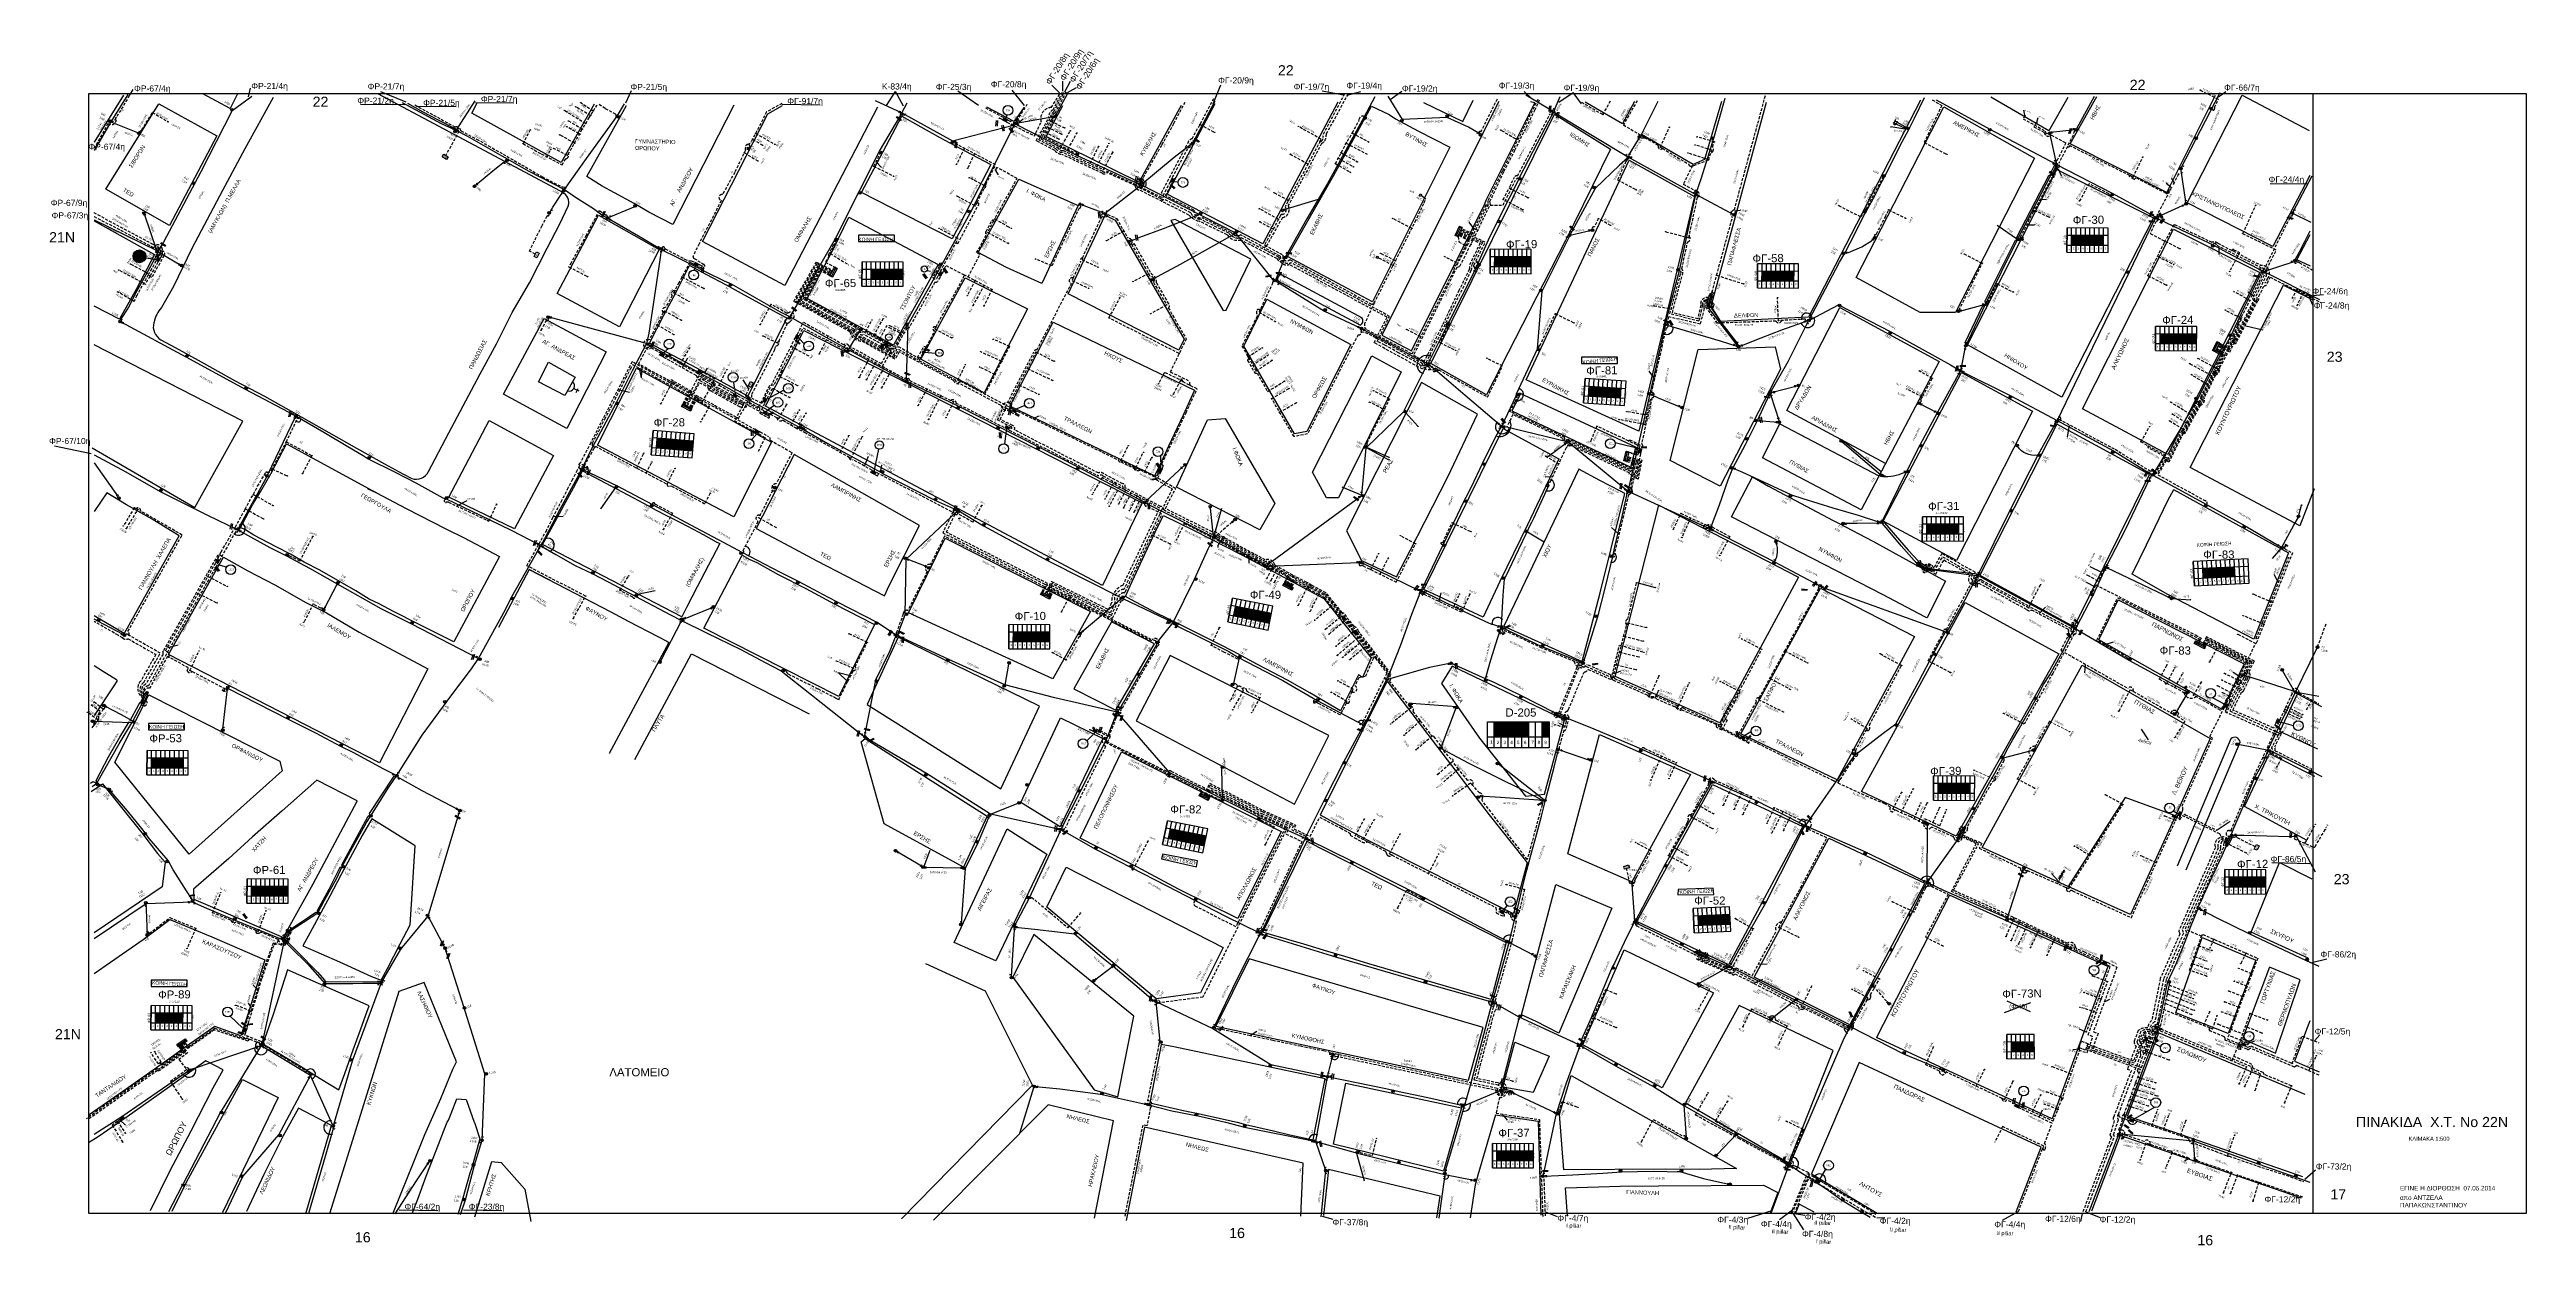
# Model space of a CAD drawing. Header units: millimetres. Extents: x 2662 to 4998, y 438 to 1235.
# Drawn here: x 3895 to 4998, y 703 to 1235 of the extents above; entities outside this region: 1.
import ezdxf
from ezdxf.enums import TextEntityAlignment as Align

# ---------------------------------------------------------------- set-up
doc = ezdxf.new("R2010")
doc.units = ezdxf.units.MM
doc.linetypes.add('DASHED', pattern=[19.05, 12.7, -6.35])
for name, color, linetype in [('Link Box 2 Διευθύνσεων', 7, 'Continuous'), ('Link Box 4 Διευθύνσεων', 7, 'Continuous'), ('Pillar OTE', 7, 'Continuous'), ('Pillar Δημοτικού Φωτισμού', 7, 'Continuous'), ('Άγνωστα', 7, 'Continuous'), ('Ασφαλειοκιβώτια Χ.Τ 12 αναχωρήσεων', 7, 'Continuous'), ('Ασφαλειοκιβώτια Χ.Τ 6 αναχωρήσεων', 7, 'Continuous'), ('Ασφαλειοκιβώτια Χ.Τ 8 αναχωρήσεων', 7, 'Continuous'), ('Ασφαλειοκιβώτια Χ.Τ 9 αναχωρήσεων', 7, 'Continuous'), ('Γυμνά εναέρια ΧΤ (3Φ)   4x16CU', 7, 'Continuous'), ('Γυμνά εναέρια ΧΤ (3Φ)   4x35CU', 7, 'Continuous'), ('Γυμνά εναέρια ΧΤ (3Φ)   4x50CU', 7, 'Continuous'), ('Γυμνά εναέρια ΧΤ και ΦΟΠ (3Φ)   4x16+16AL', 7, 'Continuous'), ('Γυμνά εναέρια ΧΤ και ΦΟΠ (3Φ)   4x50+16AL', 7, 'Continuous'), ('Εναέρια παροχή ΧΤ 4x16', 7, 'SYN_LINE'), ('Επιγραφές - Σχήματα', 7, 'Continuous'), ('Επιτοίχιο Κουτί', 7, 'Continuous'), ('Καλωδια ΧΤ    3Χ95+50', 7, 'DASHED'), ('Καλώδια ΧΤ   15AL', 7, 'DASHED'), ('Καλώδια ΧΤ   3x150+50CU', 7, 'DASHED'), ('Καλώδια ΧΤ   3x150+70 XLPE', 7, 'DASHED'), ('Καλώδια ΧΤ   3x150+70AL', 7, 'DASHED'), ('Καλώδια ΧΤ   3x150AL+50CU', 7, 'DASHED'), ('Καλώδια ΧΤ   3x150AL+50XLPE', 7, 'DASHED'), ('Καλώδια ΧΤ   4x50AL', 7, 'DASHED'), ('Καλώδια ΧΤ   4x6CU', 7, 'DASHED'), ('Μηχανική τομή', 7, 'Continuous'), ('Περίπτερο', 7, 'Continuous'), ('Στάση ή Σταθμαρχείο', 7, 'Continuous'), ('Στύλος ΦΜ', 7, 'Continuous'), ('Στύλος ΦΜ @ 1', 7, 'Continuous'), ('Συνδέσεις', 7, 'Continuous'), ('Συνεστραμμένα ΧΤ   3x70+54.6+25 AL', 7, 'SYN_LINE'), ('Συνεστραμμενα ΧΤ  4Χ120+25 Al', 7, 'Continuous'), ('Τομή', 7, 'Continuous'), ('Υπογεια Καλωδια Δικτυου ΧΤ 4x35', 7, 'DASHED'), ('Υπογεια καλωδια Παροχων ΧΤ 4Χ50', 7, 'DASHED'), ('Υποσταθμός εναέριος 2 στύλων', 7, 'Continuous'), ('Υποσταθμός πόλεως', 7, 'Continuous'), ('Υπόβαθρο ΔΕΗ', 7, 'Continuous'), ('Υπόγεια Καλώδια Δικτύου ΧΤ   .04', 7, 'DASHED'), ('Υπόγεια Καλώδια Δικτύου ΧΤ   .10', 7, 'DASHED'), ('Υπόγεια καλώδια Παροχών ΧΤ   .0225', 7, 'DASHED'), ('Υπόγεια καλώδια Παροχών ΧΤ   .075', 7, 'DASHED'), ('Υπόγεια καλώδια Παροχών ΧΤ   .15', 7, 'DASHED'), ('Υπόγεια καλώδια Παροχών ΧΤ   4x16CU', 7, 'DASHED'), ('Υπόγεια καλώδια Παροχών ΧΤ   4x25', 7, 'DASHED'), ('Υπόγεια καλώδια Παροχών ΧΤ   4x50AL', 7, 'DASHED'), ('Υπόγεια καλώδια Παροχών ΧΤ   4x6', 7, 'DASHED'), ('Υπόγειο καλώδιο Μέσης Τάσης 20KV', 7, 'Continuous'), ('Χώρος', 7, 'Continuous')]:
    doc.layers.add(name, color=color, linetype=linetype)
doc.styles.add('arial', font='ARIAL.TTF')
doc.styles.get("Standard").update_dxf_attribs({"font": 'ARIAL.TTF'})
doc.linetypes.add('SYN_LINE', pattern='A,0.5,-0.0001,["/\\/\\/\\/",Standard,S=0.1,R=0,X=0,Y=-0.05],-0.25', length=0.7501)
doc.dimstyles.new('ISO-25', dxfattribs={"dimtxt": 2.5, "dimasz": 2.5, "dimexe": 1.25, "dimexo": 0.625, "dimtad": 1, "dimtxsty": 'Standard', "dimcen": 2.5, "dimadec": 0, "dimazin": 0, "dimtfac": 1, "dimtmove": 0, "dimatfit": 3, "dimfxl": 1, "dimarcsym": 0})

# ---------------------------------------------------------------- blocks, each defined once
blk = doc.blocks.new('ΥΠΑΡΧΩΝ ΤΣΙΜΕΝΤΕΝΙΟΣ ΣΤΥΛΟΣ')
at = {"layer": 'Στύλος ΦΜ'}
blk.add_hatch(color=7, dxfattribs=at).paths.add_polyline_path([(-1.3, -2.3, 0.574793), (2.6, 0, 0.268822), (1.3, 2.3)])
at = {"layer": 'Στύλος ΦΜ', "color": 7}
blk.add_line((-1.3, -2.3), (1.3, 2.3), dxfattribs=at)
blk.add_circle((0, 0), 2.62, dxfattribs=at)
at = {"layer": 'Στύλος ΦΜ', "flags": 4}
for tag, p in [('ΤΥΠΟΣ', (-4.9, 3)), ('ΑΡΙΘΜΟΣ', (-4.7, 8.1))]:
    blk.add_attdef(tag, p, '', height=4, dxfattribs=at)
blk = doc.blocks.new('ΤΟΜΗ')
at = {"layer": 'Τομή', "ltscale": 40}
for p, q in [((-5.7, 0), (5.7, 0)), ((5.7, -2.3), (-5.7, -2.3))]:
    blk.add_line(p, q, dxfattribs=at)
blk = doc.blocks.new('ΜΗΧΑΝΙΚΗ ΤΟΜΗ')
at = {"layer": 'Μηχανική τομή', "ltscale": 40}
for p, q in [((-1.9, 0.8), (1.9, 0.8)), ((1.9, 0), (-1.9, 0))]:
    blk.add_line(p, q, dxfattribs=at)
blk = doc.blocks.new('_ΣΥΝΔΕΣΗ')
at = {"layer": 'Συνδέσεις', "linetype": 'SYN_LINE', "ltscale": 40}
blk.add_hatch(color=256, dxfattribs=at).paths.add_polyline_path([(0.5, 0, 1), (-0.5, 0, 1)])
at = {"layer": 'Συνδέσεις'}
blk.add_circle((0, 0), 0.5, dxfattribs=at)
blk = doc.blocks.new('LINK BOX 4 ΑΝΑΧΩΡΗΣΕΩΝ')
at = {"layer": 'Link Box 4 Διευθύνσεων', "ltscale": 40}
blk.add_hatch(color=256, dxfattribs=at).paths.add_polyline_path([(-3.5, 0), (-3.5, -4.7), (3.5, -4.7), (3.5, 0)])
for p, q in [((-3.5, 0), (-5.3, 0)), ((5.3, 0), (3.5, 0)), ((-3.5, -4.7), (-5.3, -4.7)), ((5.3, -4.7), (3.5, -4.7))]:
    blk.add_line(p, q, dxfattribs=at)
blk.add_lwpolyline([(-3.5, -4.7), (-3.5, 0), (3.5, 0), (3.5, -4.7)], close=True, dxfattribs=at)
blk = doc.blocks.new('ΥΠΟΣΤΑΘΜΟΣ ΕΝΑΕΡΙΟΣ ΕΠΙ 2 ΣΤΥΛΩΝ')
at = {"layer": 'Υποσταθμός εναέριος 2 στύλων', "linetype": 'Continuous'}
for points in [[(-12, -2.1, 0.574793), (-8.5, -0.1, 0.268822), (-9.6, 2)], [(9.7, -2.1, 0.574793), (13.2, -0.1, 0.268822), (12, 1.9)]]:
    blk.add_hatch(color=256, dxfattribs=at).paths.add_polyline_path(points)
for p, q in [((-12, -2.1), (-9.6, 2)), ((9.7, -2.1), (12, 1.9))]:
    blk.add_line(p, q, dxfattribs=at)
for centre in [(-10.8, -0.1), (10.8, -0.1)]:
    blk.add_circle(centre, 2.36, dxfattribs=at)
at = {"layer": 'Υποσταθμός πόλεως', "linetype": 'Continuous', "ltscale": 40}
blk.add_lwpolyline([(-8.6, 2.8), (8.6, 2.8), (8.6, -2.8), (-8.6, -2.8)], close=True, dxfattribs=at)
for points in [[(-5.8, 0), (-8.6, 2.8)], [(-8.6, -2.8), (-5.8, 0)], [(-5.8, 0), (5.8, 0)], [(5.8, 0), (8.6, 2.8)], [(8.6, -2.8), (5.8, 0)]]:
    blk.add_lwpolyline(points, dxfattribs=at)
at = {"layer": 'Υποσταθμός εναέριος 2 στύλων', "ltscale": 40, "flags": 1}
for tag, p in [('ΜΕΤΑΣΧΗΜΑΤΙΣΜΟΣ', (14.1, 2.5)), ('ΙΣΧΥΣ', (14.1, -0.3)), ('ΑΡΙΘΜΟΣ', (14.2, -3))]:
    blk.add_attdef(tag, p, '', height=1.8, dxfattribs=at)
blk = doc.blocks.new('ΑΣΦΑΛΕΙΟΚΙΒΩΤΙΟ ΥΠΟΣΤΑΘΜΟΥ 9 ΑΝΑΧΩΡΗΣΕΩΝ')
at = {"layer": 'Ασφαλειοκιβώτια Χ.Τ 9 αναχωρήσεων', "ltscale": 40}
for p, q in [((-23.8, 40.4), (24, 40.4)), ((-23.8, 31.4), (24, 31.4)), ((-23.8, 22.4), (24, 22.4)), ((-23.8, 13.4), (24, 13.4)), ((-23.8, 4.4), (24, 4.4)), ((-9.7, 40.4), (-9.7, -40.6)), ((9.9, 40.4), (9.9, -40.6)), ((-23.8, -4.6), (24, -4.6)), ((-23.8, -13.6), (24, -13.6)), ((-23.8, -22.6), (24, -22.6)), ((-23.8, -31.6), (24, -31.6))]:
    blk.add_line(p, q, dxfattribs=at)
at = {"layer": 'Ασφαλειοκιβώτια Χ.Τ 9 αναχωρήσεων'}
blk.add_lwpolyline([(-23.8, -40.6), (24, -40.6), (24, 40.4), (-23.8, 40.4)], close=True, dxfattribs=at)
for s, p in [('1', (-18, 37.2)), ('2', (-18, 28.7)), ('3', (-18, 19.6)), ('4', (-18, 10.6)), ('5', (-18, 1.6)), ('6', (-18, -7.6)), ('7', (-18, -15.8)), ('8', (-18, -25.5)), ('9', (-18, -34.2))]:
    blk.add_text(s, height=3.6, rotation=270, dxfattribs=at).set_placement(p)
at = {"layer": 'Ασφαλειοκιβώτια Χ.Τ 9 αναχωρήσεων', "ltscale": 40}
for tag, height, p in [('ΟΝΟΜΑ', 5, (-0.2, 44.3)), ('ΚΕΙΜΕΝΟ 1', 2, (17.1, 35.6)), ('ΚΕΙΜΕΝΟ 2', 2, (17.1, 26.9)), ('ΚΕΙΜΕΝΟ 3', 2, (17.1, 17.7)), ('ΚΕΙΜΕΝΟ 4', 2, (17.1, 8.7)), ('ΚΕΙΜΕΝΟ 5', 2, (17.1, -0.1)), ('ΣΧ', 2, (-0.1, -42.6)), ('ΚΕΙΜΕΝΟ 6', 2, (17.1, -9.1)), ('ΚΕΙΜΕΝΟ 7', 2, (17.1, -18.1)), ('ΚΕΙΜΕΝΟ 8', 2, (17.1, -26.9)), ('ΚΕΙΜΕΝΟ 9', 2, (17.1, -36))]:
    blk.add_attdef(tag, text='', height=height, dxfattribs=at).set_placement(p, align=Align.MIDDLE_CENTER)
blk = doc.blocks.new('ΑΣΦΑΛΕΙΟΚΙΒΩΤΙΟ ΥΠΟΣΤΑΘΜΟΥ 6 ΑΝΑΧΩΡΗΣΕΩΝ')
at = {"layer": 'Ασφαλειοκιβώτια Χ.Τ 6 αναχωρήσεων', "ltscale": 40}
for p, q in [((-23.9, 27), (23.9, 27)), ((-23.9, 18), (23.9, 18)), ((-23.9, 9), (23.9, 9)), ((-23.9, 0), (23.9, 0)), ((-9.8, 27), (-9.8, -27)), ((9.8, 27), (9.8, -27)), ((-23.9, -9), (23.9, -9)), ((-23.9, -18), (23.9, -18))]:
    blk.add_line(p, q, dxfattribs=at)
at = {"layer": 'Ασφαλειοκιβώτια Χ.Τ 6 αναχωρήσεων'}
blk.add_lwpolyline([(-23.9, -27), (23.9, -27), (23.9, 27), (-23.9, 27)], close=True, dxfattribs=at)
for s, p in [('1', (-18.5, 23.8)), ('2', (-18.5, 15.2)), ('3', (-18.5, 6.2)), ('4', (-18.5, -2.9)), ('5', (-18.5, -11.9)), ('6', (-18.5, -21))]:
    blk.add_text(s, height=3.6, rotation=270, dxfattribs=at).set_placement(p)
at = {"layer": 'Ασφαλειοκιβώτια Χ.Τ 6 αναχωρήσεων', "ltscale": 40}
for tag, height, p in [('ΟΝΟΜΑ', 5, (-0.3, 31.7)), ('ΚΕΙΜΕΝΟ 1', 2, (17, 22.4)), ('ΚΕΙΜΕΝΟ 2', 2, (17, 13.7)), ('ΚΕΙΜΕΝΟ 3', 2, (17, 4.3)), ('ΣΧ', 2, (-0.2, -29.2)), ('ΚΕΙΜΕΝΟ 4', 2, (17, -4.7)), ('ΚΕΙΜΕΝΟ 5', 2, (17, -13.5)), ('ΚΕΙΜΕΝΟ 6', 2, (17, -22.4))]:
    blk.add_attdef(tag, text='', height=height, dxfattribs=at).set_placement(p, align=Align.MIDDLE_CENTER)
blk = doc.blocks.new('ΑΣΦΑΛΕΙΟΚΙΒΩΤΙΟ ΥΠΟΣΤΑΘΜΟΥ 8 ΑΝΑΧΩΡΗΣΕΩΝ')
at = {"layer": 'Ασφαλειοκιβώτια Χ.Τ 8 αναχωρήσεων', "ltscale": 40}
for p, q in [((-23.9, 36), (23.9, 36)), ((-23.9, 27), (23.9, 27)), ((-23.9, 18), (23.9, 18)), ((-23.9, 9), (23.9, 9)), ((-23.9, 0), (23.9, 0)), ((-9.8, 36), (-9.8, -36)), ((9.8, 36), (9.8, -36)), ((-23.9, -9), (23.9, -9)), ((-23.9, -18), (23.9, -18)), ((-23.9, -27), (23.9, -27))]:
    blk.add_line(p, q, dxfattribs=at)
at = {"layer": 'Ασφαλειοκιβώτια Χ.Τ 8 αναχωρήσεων'}
blk.add_lwpolyline([(-23.9, -36), (23.9, -36), (23.9, 36), (-23.9, 36)], close=True, dxfattribs=at)
for s, p in [('1', (-18.7, 32.7)), ('2', (-18.7, 24.1)), ('3', (-18.7, 15)), ('4', (-18.7, 6)), ('5', (-18.7, -3)), ('6', (-18.7, -12.1)), ('7', (-18.7, -20.4)), ('8', (-18.7, -30))]:
    blk.add_text(s, height=3.6, rotation=270, dxfattribs=at).set_placement(p)
at = {"layer": 'Ασφαλειοκιβώτια Χ.Τ 8 αναχωρήσεων', "ltscale": 40}
for tag, height, p in [('ΟΝΟΜΑ', 5, (-0.3, 39.9)), ('ΚΕΙΜΕΝΟ 1', 2, (17, 31.3)), ('ΚΕΙΜΕΝΟ 2', 2, (17, 22.6)), ('ΚΕΙΜΕΝΟ 3', 2, (17, 13.3)), ('ΚΕΙΜΕΝΟ 4', 2, (17, 4.4)), ('ΣΧ', 2, (-0.2, -38.4)), ('ΚΕΙΜΕΝΟ 5', 2, (17, -4.5)), ('ΚΕΙΜΕΝΟ 6', 2, (17, -13.4)), ('ΚΕΙΜΕΝΟ 7', 2, (17, -22.5)), ('ΚΕΙΜΕΝΟ 8', 2, (17, -31.2))]:
    blk.add_attdef(tag, text='', height=height, dxfattribs=at).set_placement(p, align=Align.MIDDLE_CENTER)
blk = doc.blocks.new('ΑΣΦΑΛΕΙΟΚΙΒΩΤΙΟ ΥΠΟΣΤΑΘΜΟΥ 12 ΑΝΑΧΩΡΗΣΕΩΝ')
at = {"layer": 'Ασφαλειοκιβώτια Χ.Τ 12 αναχωρήσεων', "ltscale": 40}
for p, q in [((-23.9, 54), (23.9, 54)), ((-9.8, 54), (-9.8, -54)), ((9.8, 54), (9.8, -54)), ((-23.9, 45), (23.9, 45)), ((-23.9, 36), (23.9, 36)), ((-23.9, 27), (23.9, 27)), ((-23.9, 18), (23.9, 18)), ((-23.9, 9), (23.9, 9)), ((-23.9, 0), (23.9, 0)), ((-23.9, -9), (23.9, -9)), ((-23.9, -18), (23.9, -18)), ((-23.9, -27), (23.9, -27)), ((-23.9, -36), (23.9, -36)), ((-23.9, -45), (23.9, -45))]:
    blk.add_line(p, q, dxfattribs=at)
at = {"layer": 'Ασφαλειοκιβώτια Χ.Τ 12 αναχωρήσεων'}
blk.add_lwpolyline([(-23.9, -54), (23.9, -54), (23.9, 54), (-23.9, 54)], close=True, dxfattribs=at)
for s, p in [('1', (-18.4, 50.7)), ('3', (-18.4, 33)), ('5', (-18.4, 15)), ('6', (-18.4, 5.8)), ('2', (-18.4, 42.1)), ('4', (-18.4, 24)), ('10', (-20.2, -29.7)), ('11', (-20.2, -38.5)), ('12', (-20.2, -47.9)), ('8', (-18.4, -12.1)), ('9', (-18.4, -20.8)), ('7', (-18.4, -2.4))]:
    blk.add_text(s, height=3.6, rotation=270, dxfattribs=at).set_placement(p)
at = {"layer": 'Ασφαλειοκιβώτια Χ.Τ 12 αναχωρήσεων', "ltscale": 40}
for tag, height, p in [('ΟΝΟΜΑ', 5, (0.1, 57.9)), ('ΚΕΙΜΕΝΟ 1', 2, (17.3, 49.2)), ('ΚΕΙΜΕΝΟ 2', 2, (17.3, 40.5)), ('ΚΕΙΜΕΝΟ 3', 2, (17.3, 31.4)), ('ΚΕΙΜΕΝΟ 4', 2, (17.3, 22.4)), ('ΚΕΙΜΕΝΟ 5', 2, (17.3, 13.6)), ('ΚΕΙΜΕΝΟ 6', 2, (17.3, 4.7)), ('ΚΕΙΜΕΝΟ 10', 2, (17.3, -31.5)), ('ΚΕΙΜΕΝΟ 11', 2, (17.3, -40.6)), ('ΚΕΙΜΕΝΟ 12', 2, (17.3, -49.5)), ('ΚΕΙΜΕΝΟ 7', 2, (17.3, -4.4)), ('ΚΕΙΜΕΝΟ 8', 2, (17.3, -13.2)), ('ΚΕΙΜΕΝΟ 9', 2, (17.3, -22.3)), ('ΣΧ', 2, (0.2, -56.1))]:
    blk.add_attdef(tag, text='', height=height, dxfattribs=at).set_placement(p, align=Align.MIDDLE_CENTER)
blk = doc.blocks.new('ΧΩΡΟΣ')
at = {"layer": 'Χώρος', "ltscale": 40, "true_color": 0xff4747}
blk.add_hatch(color=13, dxfattribs=at).paths.add_polyline_path([(12.2, -0.2, 1), (-13, -0.2, 1)])
at = {"layer": 'Χώρος', "ltscale": 40}
blk.add_circle((-0.4, -0.2), 12.6, dxfattribs=at)
at = {"layer": 'Χώρος', "ltscale": 30, "insert": (-3.1, 9.6), "char_height": 5.4, "width": 408.891, "attachment_point": 1}
blk.add_mtext('Φ', dxfattribs=at)
at = {"layer": 'Χώρος', "ltscale": 40}
blk.add_attdef('ΑΡΙΘΜΟΣ_001', (-5.2, -4), '', height=5.4, dxfattribs=at)
blk = doc.blocks.new('PILLAR ΟΤΕ')
at = {"layer": 'Pillar OTE', "ltscale": 40}
blk.add_lwpolyline([(-3.3, 2), (3.4, 2), (3.4, -2), (-3.3, -2)], close=True, dxfattribs=at)
at = {"layer": 'Pillar OTE', "insert": (-1.8, 0.7), "char_height": 1.357, "width": 109.961, "attachment_point": 1}
blk.add_mtext('{\\fArial|b1|i0|c161|p34;OTE}', dxfattribs=at)
blk = doc.blocks.new('PILLAR ΔΗΜΟΤΙΚΟΥ ΦΩΤΙΣΜΟΥ')
at = {"layer": 'Pillar Δημοτικού Φωτισμού', "ltscale": 40}
for p, q in [((-3.6, 2), (3.1, 2)), ((-3.6, -2), (-3.6, 2)), ((3.1, 2), (3.1, -2)), ((3.1, -2), (-3.6, -2))]:
    blk.add_line(p, q, dxfattribs=at)
at = {"layer": 'Pillar Δημοτικού Φωτισμού', "insert": (-2.1, 0.7), "char_height": 1.357, "width": 109.961, "attachment_point": 1}
blk.add_mtext('{\\fArial|b1|i0|c161|p34;ΠΔΦ}', dxfattribs=at)
blk = doc.blocks.new('ΥΠΟΣΤΑΘΜΟΣ ΠΟΛΕΩΣ 9 ΑΝΑΧΩΡΗΣΕΩΝ')
at = {"layer": 'Υποσταθμός πόλεως', "ltscale": 40}
for p, q in [((-9.6, -2.8), (-9.6, -4)), ((-7.1, -2.8), (-7.1, -4)), ((-4.8, -2.8), (-4.8, -4)), ((-2.4, -2.8), (-2.4, -4)), ((0.1, -2.8), (0.1, -4)), ((2.5, -2.8), (2.5, -4)), ((5, -2.8), (5, -4)), ((7.5, -2.8), (7.5, -4)), ((9.6, -2.8), (9.6, -4))]:
    blk.add_line(p, q, dxfattribs=at)
blk.add_lwpolyline([(-10, 2.8), (10, 2.8), (10, -2.8), (-10, -2.8)], close=True, dxfattribs=at)
for points in [[(-7.2, 0), (-10, 2.8)], [(-10, -2.8), (-7.2, 0)], [(-7.2, 0), (7.2, 0)], [(7.2, 0), (10, 2.8)], [(10, -2.8), (7.2, 0)]]:
    blk.add_lwpolyline(points, dxfattribs=at)
at = {"layer": 'Υποσταθμός πόλεως', "linetype": 'SYN_LINE', "ltscale": 40, "flags": 1}
for tag, p in [('ΜΕΤΑΣΧΗΜΑΤΙΣΜΟΣ', (10.8, 1.7)), ('ΙΣΧΥΣ', (10.8, -1.1)), ('ΑΡΙΘΜΟΣ', (10.9, -3.8))]:
    blk.add_attdef(tag, p, '', height=1.8, dxfattribs=at)
blk = doc.blocks.new('ΕΠΙΤΟΙΧΙΟ ΚΟΥΤΙ')
at = {"layer": 'Επιτοίχιο Κουτί', "ltscale": 40}
blk.add_lwpolyline([(-2.1, 1.4), (1.9, 1.4), (1.9, -1.4), (-2.1, -1.4)], close=True, dxfattribs=at)
blk = doc.blocks.new('ΥΠΟΣΤΑΘΜΟΣ ΠΟΛΕΩΣ 13 ΑΝΑΧΩΡΗΣΕΩΝ')
at = {"layer": 'Υποσταθμός πόλεως', "ltscale": 40}
for p, q in [((-11.1, -2.8), (-11.1, -4)), ((-9.5, -2.8), (-9.5, -4)), ((-7.8, -2.8), (-7.8, -4)), ((-6, -2.8), (-6, -4)), ((-4.1, -2.8), (-4.1, -4)), ((-2.3, -2.8), (-2.3, -4)), ((-0.4, -2.8), (-0.4, -4)), ((1.5, -2.8), (1.5, -4)), ((3.4, -2.8), (3.4, -4)), ((5.4, -2.8), (5.4, -4)), ((7.3, -2.8), (7.3, -4)), ((9.3, -2.8), (9.3, -4)), ((11.1, -2.8), (11.1, -4))]:
    blk.add_line(p, q, dxfattribs=at)
blk.add_lwpolyline([(-11.4, 2.8), (11.4, 2.8), (11.4, -2.8), (-11.4, -2.8)], close=True, dxfattribs=at)
for points in [[(-8.6, 0), (-11.4, 2.8)], [(-11.4, -2.8), (-8.6, 0)], [(-8.6, 0), (8.6, 0)], [(8.6, 0), (11.4, 2.8)], [(11.4, -2.8), (8.6, 0)]]:
    blk.add_lwpolyline(points, dxfattribs=at)
at = {"layer": 'Υποσταθμός πόλεως', "linetype": 'SYN_LINE', "ltscale": 40, "flags": 1}
for tag, p in [('ΜΕΤΑΣΧΗΜΑΤΙΣΜΟΣ', (12.2, 1.7)), ('ΙΣΧΥΣ', (12.2, -1.1)), ('ΑΡΙΘΜΟΣ', (12.3, -3.8))]:
    blk.add_attdef(tag, p, '', height=1.8, dxfattribs=at)
blk = doc.blocks.new('τομή_')
at = {"layer": 'Επιγραφές - Σχήματα'}
for p, q in [((-1.3, -0.2), (0.1, 0.7)), ((-1.1, -0.5), (0.3, 0.5)), ((-0.7, 0.6), (-0.3, -0.4))]:
    blk.add_line(p, q, dxfattribs=at)
blk = doc.blocks.new('LINK BOX 2 ΑΝΑΧΩΡΗΣΕΩΝ')
at = {"layer": 'Link Box 2 Διευθύνσεων', "ltscale": 40}
blk.add_hatch(color=256, dxfattribs=at).paths.add_polyline_path([(-2, 1.3), (-2, -1.5), (1.9, -1.5), (1.9, 1.3)])
for p, q in [((-2, -0.1), (-4.3, -0.1)), ((4.1, -0.1), (1.9, -0.1))]:
    blk.add_line(p, q, dxfattribs=at)
blk.add_lwpolyline([(-2, -1.5), (-2, 1.3), (1.9, 1.3), (1.9, -1.5)], close=True, dxfattribs=at)
blk = doc.blocks.new('PILLAR YPOSTATHMOU')
at = {"layer": 'Περίπτερο', "ltscale": 40}
for points in [[(540.43, 2525.12), (540.43, 2526.01), (541.51, 2526.01)], [(541.59, 2523.53), (540.43, 2523.53), (540.43, 2524.86)], [(541.82, 2526.01), (542.91, 2526.01), (542.91, 2524.95)], [(542.91, 2524.59), (542.91, 2523.53), (541.92, 2523.53)]]:
    blk.add_lwpolyline(points, dxfattribs=at)
blk = doc.blocks.new('ΣΤΑΣΗ - ΣΤΑΘΜΑΡΧΕΙΟ')
at = {"layer": 'Στάση ή Σταθμαρχείο', "ltscale": 40}
blk.add_line((-7, 3.6), (-7, -3.3), dxfattribs=at)
blk.add_lwpolyline([(-10, 3.6), (8.4, 3.6), (8.4, -3.3), (-10, -3.3)], close=True, dxfattribs=at)
blk.add_attdef('ΣΤΑΣΗ-ΣΤΑΘΜΑΡΧΕΙΟ', text='', height=1.76, dxfattribs=at).set_placement((-6.4, 1.1), align=Align.TOP_LEFT)
blk = doc.blocks.new('TSONTA XT1')
at = {"ltscale": 40}
h = blk.add_hatch(color=256, dxfattribs=at)
h.dxf.hatch_style = 1
h.paths.add_polyline_path([(596, 2487.7), (597.1, 2488.8), (596, 2489.9), (594.9, 2488.8)])
blk.add_lwpolyline([(594.9, 2488.8), (596, 2489.9), (597.1, 2488.8), (596, 2487.7)], close=True, dxfattribs=at)

msp = doc.modelspace()

# ---------------------------------------------------------------- hatches: boundary and pattern name
at = {"layer": 'Pillar OTE', "ltscale": 40}
h = msp.add_hatch(color=256, dxfattribs=at)
h.dxf.hatch_style = 1
h.paths.add_polyline_path([(4429.1, 1097.9), (4428.9, 1097.6), (4429.3, 1097.6)])
at = {"layer": 'Ασφαλειοκιβώτια Χ.Τ 12 αναχωρήσεων'}
h = msp.add_hatch(color=2, dxfattribs=at)
h.dxf.hatch_style = 1
h.paths.add_polyline_path([(4853.7, 1004.7), (4853.9, 1000.2), (4855.9, 1000.3), (4855.7, 1004.8)])
h = msp.add_hatch(color=30, dxfattribs=at)
h.dxf.hatch_style = 1
h.paths.add_polyline_path([(4855.7, 1004.8), (4855.9, 1000.3), (4858, 1000.4), (4857.8, 1004.9)])
h = msp.add_hatch(color=62, dxfattribs=at)
h.dxf.hatch_style = 1
h.paths.add_polyline_path([(4857.8, 1004.9), (4858, 1000.4), (4860, 1000.5), (4859.8, 1005)])
h = msp.add_hatch(color=6, dxfattribs=at)
h.dxf.hatch_style = 1
h.paths.add_polyline_path([(4859.8, 1005), (4860, 1000.5), (4862, 1000.6), (4861.8, 1005.1)])
h = msp.add_hatch(color=173, dxfattribs=at)
h.dxf.hatch_style = 1
h.paths.add_polyline_path([(4861.8, 1005.1), (4862, 1000.6), (4864.1, 1000.7), (4863.8, 1005.2)])
h = msp.add_hatch(color=85, dxfattribs=at)
h.dxf.hatch_style = 1
h.paths.add_polyline_path([(4863.8, 1005.2), (4864.1, 1000.7), (4866.1, 1000.8), (4865.9, 1005.2)])
h = msp.add_hatch(color=151, dxfattribs=at)
h.dxf.hatch_style = 1
h.paths.add_polyline_path([(4865.9, 1005.2), (4866.1, 1000.8), (4868.1, 1000.9), (4867.9, 1005.3)])
at = {"layer": 'Ασφαλειοκιβώτια Χ.Τ 6 αναχωρήσεων'}
h = msp.add_hatch(color=173, dxfattribs=at)
h.dxf.hatch_style = 1
h.paths.add_polyline_path([(4768.5, 793.9), (4768.6, 789.5), (4770.6, 789.5), (4770.6, 793.9)])
h = msp.add_hatch(color=1, dxfattribs=at)
h.dxf.hatch_style = 1
h.paths.add_polyline_path([(4770.6, 793.9), (4770.6, 789.5), (4772.6, 789.5), (4772.6, 794)])
h = msp.add_hatch(color=133, dxfattribs=at)
h.dxf.hatch_style = 1
h.paths.add_polyline_path([(4772.6, 794), (4772.6, 789.5), (4774.7, 789.5), (4774.6, 794)])
h = msp.add_hatch(color=27, dxfattribs=at)
h.dxf.hatch_style = 1
h.paths.add_polyline_path([(4774.6, 794), (4774.7, 789.5), (4776.7, 789.5), (4776.7, 794)])
h = msp.add_hatch(color=85, dxfattribs=at)
h.dxf.hatch_style = 1
h.paths.add_polyline_path([(4776.7, 794), (4776.7, 789.5), (4778.7, 789.6), (4778.7, 794)])
at = {"layer": 'Ασφαλειοκιβώτια Χ.Τ 9 αναχωρήσεων'}
h = msp.add_hatch(color=1, dxfattribs=at)
h.dxf.hatch_style = 1
h.paths.add_polyline_path([(4795.3, 1152.8), (4795.3, 1148.4), (4797.3, 1148.4), (4797.3, 1152.8)])
h = msp.add_hatch(color=85, dxfattribs=at)
h.dxf.hatch_style = 1
h.paths.add_polyline_path([(4797.3, 1152.8), (4797.3, 1148.4), (4799.4, 1148.4), (4799.4, 1152.8)])
h = msp.add_hatch(color=5, dxfattribs=at)
h.dxf.hatch_style = 1
h.paths.add_polyline_path([(4799.4, 1152.8), (4799.4, 1148.4), (4801.4, 1148.4), (4801.4, 1152.8)])
h = msp.add_hatch(color=2, dxfattribs=at)
h.dxf.hatch_style = 1
h.paths.add_polyline_path([(4801.4, 1152.8), (4801.4, 1148.4), (4803.4, 1148.4), (4803.4, 1152.8)])
h = msp.add_hatch(color=27, dxfattribs=at)
h.dxf.hatch_style = 1
h.paths.add_polyline_path([(4803.4, 1152.8), (4803.4, 1148.4), (4805.5, 1148.4), (4805.5, 1152.8)])
h = msp.add_hatch(color=6, dxfattribs=at)
h.dxf.hatch_style = 1
h.paths.add_polyline_path([(4805.5, 1152.8), (4805.5, 1148.4), (4807.5, 1148.3), (4807.5, 1152.8)])
h = msp.add_hatch(color=151, dxfattribs=at)
h.dxf.hatch_style = 1
h.paths.add_polyline_path([(4807.5, 1152.8), (4807.5, 1148.3), (4809.5, 1148.3), (4809.5, 1152.8)])
h = msp.add_hatch(color=2, dxfattribs=at)
h.dxf.hatch_style = 1
h.paths.add_polyline_path([(4261, 1137.7), (4261, 1133.3), (4263, 1133.3), (4263, 1137.7)])
h = msp.add_hatch(color=85, dxfattribs=at)
h.dxf.hatch_style = 1
h.paths.add_polyline_path([(4263, 1137.7), (4263, 1133.3), (4265, 1133.3), (4265, 1137.7)])
h = msp.add_hatch(color=133, dxfattribs=at)
h.dxf.hatch_style = 1
h.paths.add_polyline_path([(4265, 1137.7), (4265, 1133.3), (4267.1, 1133.3), (4267.1, 1137.7)])
h = msp.add_hatch(color=1, dxfattribs=at)
h.dxf.hatch_style = 1
h.paths.add_polyline_path([(4267.1, 1137.7), (4267.1, 1133.3), (4269.1, 1133.3), (4269.1, 1137.7)])
h = msp.add_hatch(color=6, dxfattribs=at)
h.dxf.hatch_style = 1
h.paths.add_polyline_path([(4269.1, 1137.7), (4269.1, 1133.3), (4271.1, 1133.3), (4271.1, 1137.7)])
h = msp.add_hatch(color=151, dxfattribs=at)
h.dxf.hatch_style = 1
h.paths.add_polyline_path([(4271.1, 1137.7), (4271.1, 1133.3), (4273.2, 1133.3), (4273.2, 1137.7)])
h = msp.add_hatch(color=5, dxfattribs=at)
h.dxf.hatch_style = 1
h.paths.add_polyline_path([(4273.2, 1137.7), (4273.2, 1133.3), (4275.2, 1133.3), (4275.2, 1137.7)])
h = msp.add_hatch(color=30, dxfattribs=at)
h.dxf.hatch_style = 1
h.paths.add_polyline_path([(4538.5, 1143.4), (4538.5, 1139), (4540.5, 1139), (4540.6, 1143.4)])
h = msp.add_hatch(color=62, dxfattribs=at)
h.dxf.hatch_style = 1
h.paths.add_polyline_path([(4540.6, 1143.4), (4540.5, 1139), (4542.6, 1138.9), (4542.6, 1143.4)])
h = msp.add_hatch(color=27, dxfattribs=at)
h.dxf.hatch_style = 1
h.paths.add_polyline_path([(4542.6, 1143.4), (4542.6, 1138.9), (4544.6, 1138.9), (4544.6, 1143.4)])
h = msp.add_hatch(color=1, dxfattribs=at)
h.dxf.hatch_style = 1
h.paths.add_polyline_path([(4544.6, 1143.4), (4544.6, 1138.9), (4546.6, 1138.9), (4546.7, 1143.4)])
h = msp.add_hatch(color=151, dxfattribs=at)
h.dxf.hatch_style = 1
h.paths.add_polyline_path([(4546.7, 1143.4), (4546.6, 1138.9), (4548.7, 1138.9), (4548.7, 1143.4)])
h = msp.add_hatch(color=85, dxfattribs=at)
h.dxf.hatch_style = 1
h.paths.add_polyline_path([(4548.7, 1143.4), (4548.7, 1138.9), (4550.7, 1138.9), (4550.7, 1143.4)])
h = msp.add_hatch(color=2, dxfattribs=at)
h.dxf.hatch_style = 1
h.paths.add_polyline_path([(4550.7, 1143.4), (4550.7, 1138.9), (4552.7, 1138.9), (4552.8, 1143.4)])
h = msp.add_hatch(color=6, dxfattribs=at)
h.dxf.hatch_style = 1
h.paths.add_polyline_path([(4552.8, 1143.4), (4552.7, 1138.9), (4554.8, 1138.9), (4554.8, 1143.3)])
h = msp.add_hatch(color=2, dxfattribs=at)
h.dxf.hatch_style = 1
h.paths.add_polyline_path([(4580.6, 1085.7), (4580.3, 1081.3), (4582.4, 1081.1), (4582.6, 1085.6)])
h = msp.add_hatch(color=1, dxfattribs=at)
h.dxf.hatch_style = 1
h.paths.add_polyline_path([(4582.6, 1085.6), (4582.4, 1081.1), (4584.4, 1081), (4584.7, 1085.4)])
h = msp.add_hatch(color=27, dxfattribs=at)
h.dxf.hatch_style = 1
h.paths.add_polyline_path([(4584.7, 1085.4), (4584.4, 1081), (4586.4, 1080.9), (4586.7, 1085.3)])
h = msp.add_hatch(color=173, dxfattribs=at)
h.dxf.hatch_style = 1
h.paths.add_polyline_path([(4586.7, 1085.3), (4586.4, 1080.9), (4588.4, 1080.8), (4588.7, 1085.2)])
h = msp.add_hatch(color=85, dxfattribs=at)
h.dxf.hatch_style = 1
h.paths.add_polyline_path([(4588.7, 1085.2), (4588.4, 1080.8), (4590.5, 1080.6), (4590.8, 1085.1)])
h = msp.add_hatch(color=133, dxfattribs=at)
h.dxf.hatch_style = 1
h.paths.add_polyline_path([(4590.8, 1085.1), (4590.5, 1080.6), (4592.5, 1080.5), (4592.8, 1084.9)])
h = msp.add_hatch(color=173, dxfattribs=at)
h.dxf.hatch_style = 1
h.paths.add_polyline_path([(4165.7, 1062.6), (4165.3, 1058.2), (4167.4, 1058), (4167.7, 1062.5)])
h = msp.add_hatch(color=133, dxfattribs=at)
h.dxf.hatch_style = 1
h.paths.add_polyline_path([(4167.7, 1062.5), (4167.4, 1058), (4169.4, 1057.9), (4169.7, 1062.3)])
h = msp.add_hatch(color=6, dxfattribs=at)
h.dxf.hatch_style = 1
h.paths.add_polyline_path([(4169.7, 1062.3), (4169.4, 1057.9), (4171.4, 1057.7), (4171.8, 1062.2)])
h = msp.add_hatch(color=62, dxfattribs=at)
h.dxf.hatch_style = 1
h.paths.add_polyline_path([(4171.8, 1062.2), (4171.4, 1057.7), (4173.4, 1057.6), (4173.8, 1062)])
h = msp.add_hatch(color=1, dxfattribs=at)
h.dxf.hatch_style = 1
h.paths.add_polyline_path([(4173.8, 1062), (4173.4, 1057.6), (4175.5, 1057.4), (4175.8, 1061.8)])
h = msp.add_hatch(color=30, dxfattribs=at)
h.dxf.hatch_style = 1
h.paths.add_polyline_path([(4175.8, 1061.8), (4175.5, 1057.4), (4177.5, 1057.2), (4177.9, 1061.7)])
h = msp.add_hatch(color=85, dxfattribs=at)
h.dxf.hatch_style = 1
h.paths.add_polyline_path([(4177.9, 1061.7), (4177.5, 1057.2), (4179.5, 1057.1), (4179.9, 1061.5)])
h = msp.add_hatch(color=27, dxfattribs=at)
h.dxf.hatch_style = 1
h.paths.add_polyline_path([(4179.9, 1061.5), (4179.5, 1057.1), (4181.6, 1056.9), (4181.9, 1061.4)])
h = msp.add_hatch(color=173, dxfattribs=at)
h.dxf.hatch_style = 1
h.paths.add_polyline_path([(4730.9, 1024.4), (4730.9, 1019.9), (4732.9, 1019.9), (4733, 1024.4)])
h = msp.add_hatch(color=27, dxfattribs=at)
h.dxf.hatch_style = 1
h.paths.add_polyline_path([(4733, 1024.4), (4732.9, 1019.9), (4735, 1019.9), (4735, 1024.4)])
h = msp.add_hatch(color=1, dxfattribs=at)
h.dxf.hatch_style = 1
h.paths.add_polyline_path([(4735, 1024.4), (4735, 1019.9), (4737, 1019.9), (4737, 1024.4)])
h = msp.add_hatch(color=30, dxfattribs=at)
h.dxf.hatch_style = 1
h.paths.add_polyline_path([(4737, 1024.4), (4737, 1019.9), (4739, 1019.9), (4739.1, 1024.4)])
h = msp.add_hatch(color=133, dxfattribs=at)
h.dxf.hatch_style = 1
h.paths.add_polyline_path([(4739.1, 1024.4), (4739, 1019.9), (4741.1, 1019.9), (4741.1, 1024.4)])
h = msp.add_hatch(color=2, dxfattribs=at)
h.dxf.hatch_style = 1
h.paths.add_polyline_path([(4741.1, 1024.4), (4741.1, 1019.9), (4743.1, 1019.9), (4743.1, 1024.3)])
h = msp.add_hatch(color=85, dxfattribs=at)
h.dxf.hatch_style = 1
h.paths.add_polyline_path([(4743.1, 1024.3), (4743.1, 1019.9), (4745.1, 1019.9), (4745.2, 1024.3)])
h = msp.add_hatch(color=2, dxfattribs=at)
h.dxf.hatch_style = 1
h.paths.add_polyline_path([(4423.2, 987.8), (4422.3, 983.5), (4424.3, 983.1), (4425.2, 987.4)])
h = msp.add_hatch(color=1, dxfattribs=at)
h.dxf.hatch_style = 1
h.paths.add_polyline_path([(4425.2, 987.4), (4424.3, 983.1), (4426.3, 982.7), (4427.1, 987)])
h = msp.add_hatch(color=85, dxfattribs=at)
h.dxf.hatch_style = 1
h.paths.add_polyline_path([(4427.1, 987), (4426.3, 982.7), (4428.2, 982.3), (4429.1, 986.6)])
h = msp.add_hatch(color=173, dxfattribs=at)
h.dxf.hatch_style = 1
h.paths.add_polyline_path([(4431.1, 986.2), (4430.2, 981.8), (4432.2, 981.4), (4433.1, 985.8)])
h = msp.add_hatch(color=27, dxfattribs=at)
h.dxf.hatch_style = 1
h.paths.add_polyline_path([(4433.1, 985.8), (4432.2, 981.4), (4434.2, 981), (4435.1, 985.4)])
h = msp.add_hatch(color=5, dxfattribs=at)
h.dxf.hatch_style = 1
h.paths.add_polyline_path([(4435.1, 985.4), (4434.2, 981), (4436.2, 980.6), (4437.1, 985)])
h = msp.add_hatch(color=30, dxfattribs=at)
h.dxf.hatch_style = 1
h.paths.add_polyline_path([(4437.1, 985), (4436.2, 980.6), (4438.2, 980.2), (4439.1, 984.6)])
h = msp.add_hatch(color=173, dxfattribs=at)
h.dxf.hatch_style = 1
h.paths.add_polyline_path([(4324.3, 976.3), (4324.2, 971.9), (4326.3, 971.9), (4326.3, 976.3)])
h = msp.add_hatch(color=2, dxfattribs=at)
h.dxf.hatch_style = 1
h.paths.add_polyline_path([(4326.3, 976.3), (4326.3, 971.9), (4328.3, 971.9), (4328.3, 976.3)])
h = msp.add_hatch(color=5, dxfattribs=at)
h.dxf.hatch_style = 1
h.paths.add_polyline_path([(4328.3, 976.3), (4328.3, 971.9), (4330.3, 971.9), (4330.4, 976.3)])
h = msp.add_hatch(color=27, dxfattribs=at)
h.dxf.hatch_style = 1
h.paths.add_polyline_path([(4330.4, 976.3), (4330.3, 971.9), (4332.4, 971.9), (4332.4, 976.3)])
h = msp.add_hatch(color=151, dxfattribs=at)
h.dxf.hatch_style = 1
h.paths.add_polyline_path([(4332.4, 976.3), (4332.4, 971.9), (4334.4, 971.9), (4334.4, 976.3)])
h = msp.add_hatch(color=62, dxfattribs=at)
h.dxf.hatch_style = 1
h.paths.add_polyline_path([(4334.4, 976.3), (4334.4, 971.9), (4336.4, 971.8), (4336.5, 976.3)])
h = msp.add_hatch(color=30, dxfattribs=at)
h.dxf.hatch_style = 1
h.paths.add_polyline_path([(4336.5, 976.3), (4336.4, 971.8), (4338.5, 971.8), (4338.5, 976.3)])
h = msp.add_hatch(color=1, dxfattribs=at)
h.dxf.hatch_style = 1
h.paths.add_polyline_path([(4338.5, 976.3), (4338.5, 971.8), (4340.5, 971.8), (4340.5, 976.3)])
h = msp.add_hatch(color=173, dxfattribs=at)
h.dxf.hatch_style = 1
h.paths.add_polyline_path([(4735.9, 909), (4735.9, 904.6), (4738, 904.6), (4738, 909)])
h = msp.add_hatch(color=1, dxfattribs=at)
h.dxf.hatch_style = 1
h.paths.add_polyline_path([(4738, 909), (4738, 904.6), (4740, 904.6), (4740, 909)])
h = msp.add_hatch(color=62, dxfattribs=at)
h.dxf.hatch_style = 1
h.paths.add_polyline_path([(4740, 909), (4740, 904.6), (4742, 904.6), (4742, 909)])
h = msp.add_hatch(color=151, dxfattribs=at)
h.dxf.hatch_style = 1
h.paths.add_polyline_path([(4742, 909), (4742, 904.6), (4744.1, 904.5), (4744.1, 909)])
h = msp.add_hatch(color=27, dxfattribs=at)
h.dxf.hatch_style = 1
h.paths.add_polyline_path([(4744.1, 909), (4744.1, 904.5), (4746.1, 904.5), (4746.1, 909)])
h = msp.add_hatch(color=85, dxfattribs=at)
h.dxf.hatch_style = 1
h.paths.add_polyline_path([(4746.1, 909), (4746.1, 904.5), (4748.1, 904.5), (4748.1, 909)])
h = msp.add_hatch(color=30, dxfattribs=at)
h.dxf.hatch_style = 1
h.paths.add_polyline_path([(4748.1, 909), (4748.1, 904.5), (4750.2, 904.5), (4750.2, 909)])
h = msp.add_hatch(color=173, dxfattribs=at)
h.dxf.hatch_style = 1
h.paths.add_polyline_path([(4394.2, 888.7), (4393.4, 884.4), (4395.3, 884), (4396.2, 888.3)])
h = msp.add_hatch(color=30, dxfattribs=at)
h.dxf.hatch_style = 1
h.paths.add_polyline_path([(4396.2, 888.3), (4395.3, 884), (4397.3, 883.6), (4398.2, 887.9)])
h = msp.add_hatch(color=6, dxfattribs=at)
h.dxf.hatch_style = 1
h.paths.add_polyline_path([(4398.2, 887.9), (4397.3, 883.6), (4399.3, 883.2), (4400.2, 887.5)])
h = msp.add_hatch(color=133, dxfattribs=at)
h.dxf.hatch_style = 1
h.paths.add_polyline_path([(4400.2, 887.5), (4399.3, 883.2), (4401.3, 882.8), (4402.2, 887.1)])
h = msp.add_hatch(color=85, dxfattribs=at)
h.dxf.hatch_style = 1
h.paths.add_polyline_path([(4402.2, 887.1), (4401.3, 882.8), (4403.3, 882.4), (4404.2, 886.7)])
h = msp.add_hatch(color=2, dxfattribs=at)
h.dxf.hatch_style = 1
h.paths.add_polyline_path([(4404.2, 886.7), (4403.3, 882.4), (4405.3, 881.9), (4406.2, 886.3)])
h = msp.add_hatch(color=1, dxfattribs=at)
h.dxf.hatch_style = 1
h.paths.add_polyline_path([(4406.2, 886.3), (4405.3, 881.9), (4407.3, 881.5), (4408.2, 885.9)])
h = msp.add_hatch(color=5, dxfattribs=at)
h.dxf.hatch_style = 1
h.paths.add_polyline_path([(4408.2, 885.9), (4407.3, 881.5), (4409.3, 881.1), (4410.2, 885.5)])
h = msp.add_hatch(color=85, dxfattribs=at)
h.dxf.hatch_style = 1
h.paths.add_polyline_path([(3985.1, 863.2), (3985.1, 858.8), (3987.1, 858.8), (3987.2, 863.2)])
h = msp.add_hatch(color=2, dxfattribs=at)
h.dxf.hatch_style = 1
h.paths.add_polyline_path([(3987.2, 863.2), (3987.1, 858.8), (3989.2, 858.8), (3989.2, 863.2)])
h = msp.add_hatch(color=133, dxfattribs=at)
h.dxf.hatch_style = 1
h.paths.add_polyline_path([(3989.2, 863.2), (3989.2, 858.8), (3991.2, 858.8), (3991.2, 863.2)])
h = msp.add_hatch(color=30, dxfattribs=at)
h.dxf.hatch_style = 1
h.paths.add_polyline_path([(3991.2, 863.2), (3991.2, 858.8), (3993.2, 858.7), (3993.3, 863.2)])
h = msp.add_hatch(color=6, dxfattribs=at)
h.dxf.hatch_style = 1
h.paths.add_polyline_path([(3993.3, 863.2), (3993.2, 858.7), (3995.3, 858.7), (3995.3, 863.2)])
h = msp.add_hatch(color=173, dxfattribs=at)
h.dxf.hatch_style = 1
h.paths.add_polyline_path([(3995.3, 863.2), (3995.3, 858.7), (3997.3, 858.7), (3997.3, 863.2)])
h = msp.add_hatch(color=1, dxfattribs=at)
h.dxf.hatch_style = 1
h.paths.add_polyline_path([(3997.3, 863.2), (3997.3, 858.7), (3999.3, 858.7), (3999.4, 863.2)])
h = msp.add_hatch(color=62, dxfattribs=at)
h.dxf.hatch_style = 1
h.paths.add_polyline_path([(3999.4, 863.2), (3999.3, 858.7), (4001.4, 858.7), (4001.4, 863.2)])
h = msp.add_hatch(color=6, dxfattribs=at)
h.dxf.hatch_style = 1
h.paths.add_polyline_path([(4865.5, 867.3), (4865.5, 862.8), (4867.5, 862.8), (4867.5, 867.3)])
h = msp.add_hatch(color=85, dxfattribs=at)
h.dxf.hatch_style = 1
h.paths.add_polyline_path([(4867.5, 867.3), (4867.5, 862.8), (4869.6, 862.8), (4869.6, 867.3)])
h = msp.add_hatch(color=27, dxfattribs=at)
h.dxf.hatch_style = 1
h.paths.add_polyline_path([(4869.6, 867.3), (4869.6, 862.8), (4871.6, 862.8), (4871.6, 867.3)])
h = msp.add_hatch(color=1, dxfattribs=at)
h.dxf.hatch_style = 1
h.paths.add_polyline_path([(4871.6, 867.3), (4871.6, 862.8), (4873.6, 862.8), (4873.6, 867.3)])
h = msp.add_hatch(color=2, dxfattribs=at)
h.dxf.hatch_style = 1
h.paths.add_polyline_path([(4873.6, 867.3), (4873.6, 862.8), (4875.7, 862.8), (4875.7, 867.3)])
h = msp.add_hatch(color=133, dxfattribs=at)
h.dxf.hatch_style = 1
h.paths.add_polyline_path([(4875.7, 867.3), (4875.7, 862.8), (4877.7, 862.8), (4877.7, 867.2)])
h = msp.add_hatch(color=30, dxfattribs=at)
h.dxf.hatch_style = 1
h.paths.add_polyline_path([(4877.7, 867.2), (4877.7, 862.8), (4879.7, 862.8), (4879.7, 867.2)])
h = msp.add_hatch(color=173, dxfattribs=at)
h.dxf.hatch_style = 1
h.paths.add_polyline_path([(4879.7, 867.2), (4879.7, 862.8), (4881.8, 862.8), (4881.8, 867.2)])
h = msp.add_hatch(color=133, dxfattribs=at)
h.dxf.hatch_style = 1
h.paths.add_polyline_path([(4629, 850.1), (4629.2, 845.6), (4631.2, 845.7), (4631, 850.2)])
h = msp.add_hatch(color=1, dxfattribs=at)
h.dxf.hatch_style = 1
h.paths.add_polyline_path([(4631, 850.2), (4631.2, 845.7), (4633.2, 845.8), (4633, 850.2)])
h = msp.add_hatch(color=2, dxfattribs=at)
h.dxf.hatch_style = 1
h.paths.add_polyline_path([(4633, 850.2), (4633.2, 845.8), (4635.2, 845.9), (4635.1, 850.3)])
h = msp.add_hatch(color=85, dxfattribs=at)
h.dxf.hatch_style = 1
h.paths.add_polyline_path([(4635.1, 850.3), (4635.2, 845.9), (4637.3, 846), (4637.1, 850.4)])
h = msp.add_hatch(color=27, dxfattribs=at)
h.dxf.hatch_style = 1
h.paths.add_polyline_path([(4637.1, 850.4), (4637.3, 846), (4639.3, 846.1), (4639.1, 850.5)])
h = msp.add_hatch(color=151, dxfattribs=at)
h.dxf.hatch_style = 1
h.paths.add_polyline_path([(4639.1, 850.5), (4639.3, 846.1), (4641.3, 846.2), (4641.2, 850.6)])
h = msp.add_hatch(color=30, dxfattribs=at)
h.dxf.hatch_style = 1
h.paths.add_polyline_path([(4641.2, 850.6), (4641.3, 846.2), (4643.4, 846.2), (4643.2, 850.7)])
h = msp.add_hatch(color=27, dxfattribs=at)
h.dxf.hatch_style = 1
h.paths.add_polyline_path([(3942.4, 806.8), (3942.4, 802.3), (3944.4, 802.3), (3944.4, 806.8)])
h = msp.add_hatch(color=173, dxfattribs=at)
h.dxf.hatch_style = 1
h.paths.add_polyline_path([(3944.4, 806.8), (3944.4, 802.3), (3946.4, 802.3), (3946.5, 806.8)])
h = msp.add_hatch(color=30, dxfattribs=at)
h.dxf.hatch_style = 1
h.paths.add_polyline_path([(3946.5, 806.8), (3946.4, 802.3), (3948.5, 802.3), (3948.5, 806.8)])
h = msp.add_hatch(color=6, dxfattribs=at)
h.dxf.hatch_style = 1
h.paths.add_polyline_path([(3948.5, 806.8), (3948.5, 802.3), (3950.5, 802.3), (3950.5, 806.8)])
h = msp.add_hatch(color=62, dxfattribs=at)
h.dxf.hatch_style = 1
h.paths.add_polyline_path([(3950.5, 806.8), (3950.5, 802.3), (3952.5, 802.3), (3952.6, 806.8)])
h = msp.add_hatch(color=133, dxfattribs=at)
h.dxf.hatch_style = 1
h.paths.add_polyline_path([(3952.6, 806.8), (3952.5, 802.3), (3954.6, 802.3), (3954.6, 806.7)])
h = msp.add_hatch(color=30, dxfattribs=at)
h.dxf.hatch_style = 1
h.paths.add_polyline_path([(4539.5, 745.4), (4539.5, 740.9), (4541.5, 740.9), (4541.6, 745.4)])
h = msp.add_hatch(color=5, dxfattribs=at)
h.dxf.hatch_style = 1
h.paths.add_polyline_path([(4541.6, 745.4), (4541.5, 740.9), (4543.6, 740.9), (4543.6, 745.4)])
h = msp.add_hatch(color=151, dxfattribs=at)
h.dxf.hatch_style = 1
h.paths.add_polyline_path([(4543.6, 745.4), (4543.6, 740.9), (4545.6, 740.9), (4545.6, 745.4)])
h = msp.add_hatch(color=62, dxfattribs=at)
h.dxf.hatch_style = 1
h.paths.add_polyline_path([(4545.6, 745.4), (4545.6, 740.9), (4547.6, 740.9), (4547.7, 745.4)])
h = msp.add_hatch(color=6, dxfattribs=at)
h.dxf.hatch_style = 1
h.paths.add_polyline_path([(4547.7, 745.4), (4547.6, 740.9), (4549.7, 740.9), (4549.7, 745.3)])
h = msp.add_hatch(color=85, dxfattribs=at)
h.dxf.hatch_style = 1
h.paths.add_polyline_path([(4549.7, 745.3), (4549.7, 740.9), (4551.7, 740.9), (4551.7, 745.3)])
h = msp.add_hatch(color=1, dxfattribs=at)
h.dxf.hatch_style = 1
h.paths.add_polyline_path([(4551.7, 745.3), (4551.7, 740.9), (4553.8, 740.9), (4553.8, 745.3)])
h = msp.add_hatch(color=2, dxfattribs=at)
h.dxf.hatch_style = 1
h.paths.add_polyline_path([(4553.8, 745.3), (4553.8, 740.9), (4555.8, 740.9), (4555.8, 745.3)])
at = {"layer": 'Επιγραφές - Σχήματα'}
h = msp.add_hatch(color=2, dxfattribs=at)
h.dxf.hatch_style = 1
h.paths.add_polyline_path([(4657.5, 1137), (4657.5, 1132.5), (4659.6, 1132.5), (4659.6, 1137)])
h = msp.add_hatch(color=85, dxfattribs=at)
h.dxf.hatch_style = 1
h.paths.add_polyline_path([(4659.6, 1137), (4659.6, 1132.5), (4661.6, 1132.5), (4661.6, 1137)])
h = msp.add_hatch(color=1, dxfattribs=at)
h.dxf.hatch_style = 1
h.paths.add_polyline_path([(4661.6, 1137), (4661.6, 1132.5), (4663.6, 1132.5), (4663.6, 1136.9)])
h = msp.add_hatch(color=27, dxfattribs=at)
h.dxf.hatch_style = 1
h.paths.add_polyline_path([(4663.6, 1136.9), (4663.6, 1132.5), (4665.7, 1132.5), (4665.7, 1136.9)])
h = msp.add_hatch(color=30, dxfattribs=at)
h.dxf.hatch_style = 1
h.paths.add_polyline_path([(4665.7, 1136.9), (4665.7, 1132.5), (4667.7, 1132.5), (4667.7, 1136.9)])
h = msp.add_hatch(color=151, dxfattribs=at)
h.dxf.hatch_style = 1
h.paths.add_polyline_path([(4667.7, 1136.9), (4667.7, 1132.5), (4669.7, 1132.5), (4669.7, 1136.9)])
h = msp.add_hatch(color=6, dxfattribs=at)
h.dxf.hatch_style = 1
h.paths.add_polyline_path([(4669.7, 1136.9), (4669.7, 1132.5), (4671.8, 1132.5), (4671.8, 1136.9)])
h = msp.add_hatch(color=1, dxfattribs=at)
h.dxf.hatch_style = 1
h.paths.add_polyline_path([(4834.7, 1109.1), (4834.7, 1104.6), (4836.8, 1104.6), (4836.8, 1109.1)])
h = msp.add_hatch(color=2, dxfattribs=at)
h.dxf.hatch_style = 1
h.paths.add_polyline_path([(4836.8, 1109.1), (4836.8, 1104.6), (4838.8, 1104.6), (4838.8, 1109.1)])
h = msp.add_hatch(color=62, dxfattribs=at)
h.dxf.hatch_style = 1
h.paths.add_polyline_path([(4838.8, 1109.1), (4838.8, 1104.6), (4840.8, 1104.6), (4840.8, 1109.1)])
h = msp.add_hatch(color=133, dxfattribs=at)
h.dxf.hatch_style = 1
h.paths.add_polyline_path([(4840.8, 1109.1), (4840.8, 1104.6), (4842.9, 1104.6), (4842.9, 1109.1)])
h = msp.add_hatch(color=27, dxfattribs=at)
h.dxf.hatch_style = 1
h.paths.add_polyline_path([(4842.9, 1109.1), (4842.9, 1104.6), (4844.9, 1104.6), (4844.9, 1109)])
h = msp.add_hatch(color=5, dxfattribs=at)
h.dxf.hatch_style = 1
h.paths.add_polyline_path([(4844.9, 1109), (4844.9, 1104.6), (4846.9, 1104.6), (4846.9, 1109)])
h = msp.add_hatch(color=173, dxfattribs=at)
h.dxf.hatch_style = 1
h.paths.add_polyline_path([(4846.9, 1109), (4846.9, 1104.6), (4849, 1104.6), (4849, 1109)])
h = msp.add_hatch(color=85, dxfattribs=at)
h.dxf.hatch_style = 1
h.paths.add_polyline_path([(4849, 1109), (4849, 1104.6), (4851, 1104.6), (4851, 1109)])
h = msp.add_hatch(color=6, dxfattribs=at)
h.dxf.hatch_style = 1
h.paths.add_polyline_path([(4429.1, 986.6), (4428.2, 982.3), (4430.2, 981.8), (4431.1, 986.2)])
at = {"layer": 'Καλώδια ΧΤ   3x150AL+50CU', "linetype": 'DASHED', "ltscale": 0.1}
h = msp.add_hatch(color=30, dxfattribs=at)
h.dxf.hatch_style = 1
h.paths.add_polyline_path([(4592.5, 1080.5), (4594.5, 1080.4), (4594.8, 1084.8), (4592.8, 1084.9)])
h = msp.add_hatch(color=85, dxfattribs=at)
h.dxf.hatch_style = 1
h.paths.add_polyline_path([(4541.4, 936.2), (4538.3, 936.2), (4538.3, 929.5), (4541.4, 929.5)])
h = msp.add_hatch(color=1, dxfattribs=at)
h.dxf.hatch_style = 1
h.paths.add_polyline_path([(4544.5, 936.2), (4541.4, 936.2), (4541.4, 929.5), (4544.5, 929.5)])
h = msp.add_hatch(color=133, dxfattribs=at)
h.dxf.hatch_style = 1
h.paths.add_polyline_path([(4547.5, 936.2), (4544.5, 936.2), (4544.5, 929.5), (4547.5, 929.5)])
h = msp.add_hatch(color=30, dxfattribs=at)
h.dxf.hatch_style = 1
h.paths.add_polyline_path([(4547.5, 929.5), (4550.6, 929.5), (4550.6, 936.2), (4547.5, 936.2)])
h = msp.add_hatch(color=6, dxfattribs=at)
h.dxf.hatch_style = 1
h.paths.add_polyline_path([(4550.6, 929.5), (4553.7, 929.5), (4553.7, 936.2), (4550.6, 936.2)])
h = msp.add_hatch(color=5, dxfattribs=at)
h.dxf.hatch_style = 1
h.paths.add_polyline_path([(4562.7, 936.2), (4559.7, 936.2), (4559.7, 929.5), (4562.7, 929.5)])
h = msp.add_hatch(color=151, dxfattribs=at)
h.dxf.hatch_style = 1
h.paths.add_polyline_path([(3942.6, 920.3), (3940.6, 920.3), (3940.6, 915.9), (3942.6, 915.8)])
h = msp.add_hatch(color=27, dxfattribs=at)
h.dxf.hatch_style = 1
h.paths.add_polyline_path([(3944.6, 920.3), (3942.6, 920.3), (3942.6, 915.8), (3944.6, 915.8)])
h = msp.add_hatch(color=5, dxfattribs=at)
h.dxf.hatch_style = 1
h.paths.add_polyline_path([(3946.7, 915.8), (3946.7, 920.3), (3944.6, 920.3), (3944.6, 915.8)])
h = msp.add_hatch(color=1, dxfattribs=at)
h.dxf.hatch_style = 1
h.paths.add_polyline_path([(3946.7, 915.8), (3948.7, 915.8), (3948.7, 920.3), (3946.7, 920.3)])
h = msp.add_hatch(color=6, dxfattribs=at)
h.dxf.hatch_style = 1
h.paths.add_polyline_path([(3950.7, 915.8), (3950.7, 920.3), (3948.7, 920.3), (3948.7, 915.8)])
h = msp.add_hatch(color=30, dxfattribs=at)
h.dxf.hatch_style = 1
h.paths.add_polyline_path([(3952.8, 920.3), (3950.7, 920.3), (3950.7, 915.8), (3952.8, 915.8)])
h = msp.add_hatch(color=62, dxfattribs=at)
h.dxf.hatch_style = 1
h.paths.add_polyline_path([(3954.8, 920.2), (3952.8, 920.3), (3952.8, 915.8), (3954.8, 915.8)])
at = {"layer": 'Συνδέσεις', "linetype": 'DASHED', "ltscale": 0.1}
h = msp.add_hatch(color=256, dxfattribs=at)
h.dxf.hatch_style = 1
h.paths.add_polyline_path([(4183.5, 1079.5), (4183.6, 1079.8), (4183.2, 1079.6)])

# ---------------------------------------------------------------- linework, layer by layer
at = {"layer": 'Pillar OTE', "ltscale": 40}
for points in [[(4429.3, 1097.6), (4428.9, 1097.6), (4429.1, 1097.9), (4429.3, 1097.6)], [(4183.2, 1079.6), (4183.6, 1079.8), (4183.5, 1079.5), (4183.2, 1079.6)], [(4535.3, 924.7), (4535.3, 936.2), (4562.7, 936.2), (4562.7, 924.7), (4535.3, 924.7)], [(4535.3, 929.5), (4562.7, 929.5)], [(4538.3, 924.7), (4538.3, 936.2)], [(4541.4, 924.7), (4541.4, 936.2)], [(4544.5, 924.7), (4544.5, 936.2)], [(4547.5, 924.7), (4547.5, 936.2)], [(4550.6, 924.7), (4550.6, 936.2)], [(4553.7, 924.7), (4553.7, 936.2)], [(4556.7, 924.7), (4556.7, 936.2)], [(4559.7, 924.7), (4559.7, 936.2)]]:
    msp.add_lwpolyline(points, dxfattribs=at)
at = {"layer": 'Άγνωστα', "color": 2}
for points in [[(3930.1, 1215.4), (3922.5, 1203.3), (3922.5, 1203.3), (3922.5, 1203.3)], [(4844, 1182.5), (4861.4, 1216.4)], [(3922.5, 1203.3), (3915.1, 1190.5)], [(4517.8, 1113.6), (4530.2, 1138.2)], [(4509, 1096.1), (4517.3, 1112.7)], [(4506.4, 1091.1), (4508.6, 1095.4)]]:
    msp.add_lwpolyline(points, dxfattribs=at)
at = {"layer": 'Άγνωστα', "color": 2, "linetype": 'SYN_LINE', "ltscale": 10}
for points in [[(4735, 1213.1), (4758.9, 1200), (4788.5, 1184.4)], [(4481.3, 1058.2), (4481.3, 1058.3), (4491.1, 1053)], [(4481.4, 1058.5), (4491.4, 1054)], [(4737.6, 781.3), (4734.7, 782.5), (4720.6, 788.4), (4720.6, 788.4), (4696.9, 800.5), (4696.9, 800.5)]]:
    msp.add_lwpolyline(points, dxfattribs=at)
at = {"layer": 'Άγνωστα', "color": 6}
for points in [[(4797.7, 1200.3), (4805.5, 1214.7)], [(4549.5, 1178.5), (4557.6, 1194), (4564.4, 1207)], [(4530.4, 1138.7), (4535.8, 1150.8), (4541.1, 1161.6), (4549.2, 1177.6)], [(4437.2, 1006.1), (4479.1, 1036.9)], [(4445, 998.2), (4446.3, 1000.7)], [(4882.7, 923.7), (4895, 949.5), (4904.8, 969.5)]]:
    msp.add_lwpolyline(points, dxfattribs=at)
at = {"layer": 'Άγνωστα', "color": 2, "linetype": 'DASHED', "ltscale": 0.1}
for points in [[(3941, 1207.5), (3947.9, 1203.3)], [(4489.4, 1075.5), (4488.6, 1075.6), (4482.7, 1078.6)], [(4826.2, 1060.8), (4826.2, 1060.8), (4830, 1067.6)], [(4618, 1021.9), (4621.4, 1029)], [(4625.7, 1027), (4621.8, 1018.3)], [(4471.6, 981), (4464.8, 975.3)], [(4859.9, 969), (4856.7, 962.9)], [(4822.8, 949.8), (4821.4, 950.5), (4816.3, 941)], [(4866.5, 949), (4860.2, 952.3)], [(4868, 952), (4862.2, 954.8)], [(4869.3, 954.8), (4863.3, 957.8)], [(4472.4, 944.5), (4470.8, 941.3)], [(4752.9, 774.1), (4756.6, 781.6)]]:
    msp.add_lwpolyline(points, dxfattribs=at)
at = {"layer": 'Άγνωστα', "color": 1, "linetype": 'SYN_LINE', "ltscale": 10}
for points in [[(4054.5, 1211.6), (4061.3, 1207.8), (4073.6, 1201.4), (4075.8, 1200.3), (4075.9, 1199.6)], [(4567.3, 923.8), (4580.7, 919.2)], [(4600.9, 847.7), (4599.7, 863.9)], [(4327.1, 753.1), (4333.3, 773.5), (4333.3, 773.5)]]:
    msp.add_lwpolyline(points, dxfattribs=at)
at = {"layer": 'Άγνωστα', "color": 1}
for points in [[(4076.2, 1199.5), (4084.7, 1212.6)], [(4628.2, 1170.9), (4645.1, 1161.9)], [(3943.4, 1144.9), (3937.3, 1133.9), (3933.2, 1126.5), (3930.7, 1121.3), (3926.7, 1115)]]:
    msp.add_lwpolyline(points, dxfattribs=at)
at = {"layer": 'Άγνωστα', "color": 85}
for points in [[(4124.4, 1173.2), (4134.2, 1187), (4147.9, 1205.8), (4151.1, 1211.3)], [(4788.6, 1184.3), (4788.6, 1184.3), (4788.6, 1184.3), (4813.3, 1171.5), (4832.4, 1161.1), (4832.4, 1161.1), (4832.7, 1160.6)], [(4635, 909.9), (4621.9, 915.8), (4615.6, 918.7), (4601.7, 924.9), (4582.8, 933), (4570.6, 937.9)], [(4661.5, 717.5), (4669.4, 738.8)]]:
    msp.add_lwpolyline(points, dxfattribs=at)
at = {"layer": 'Άγνωστα', "color": 85, "linetype": 'DASHED', "ltscale": 0.1}
for points in [[(4148, 1205.9), (4147.6, 1205.6, -0.477786), (4147.3, 1205.7, -0.191485), (4147.3, 1206.2, 0.401107), (4147.2, 1206.7), (4142.5, 1209.2), (4139.9, 1211)], [(4558, 1102.5, -0.455794), (4558.6, 1103.7), (4565.5, 1117.9), (4573.8, 1113.8)], [(4211.4, 1065.3), (4215.2, 1063.3, -0.33915), (4216, 1061.6), (4225.7, 1056.1), (4218.7, 1042.3)]]:
    msp.add_lwpolyline(points, format="xyb", dxfattribs=at)
at = {"layer": 'Άγνωστα', "color": 27}
for points in [[(4274.6, 1207.3), (4276.9, 1211.8)], [(4098.3, 1185.9), (4093.4, 1182.1), (4084.8, 1175)], [(4833.3, 1160.4), (4833.3, 1160.4), (4844.4, 1155.1), (4858.4, 1148.5), (4858.4, 1148.5), (4864.3, 1145.3), (4873.3, 1140.5), (4880, 1137.2)], [(4710.1, 1024.7), (4699.9, 1024.5), (4694.2, 1024.5)], [(4866.5, 886.2), (4867.5, 888.9), (4871.7, 898.6), (4876.8, 911.2), (4880.9, 918.8), (4882.7, 923.1)], [(4324.7, 844.7), (4324.4, 841.7), (4323.5, 827.8), (4323.2, 822.9)]]:
    msp.add_lwpolyline(points, dxfattribs=at)
at = {"layer": 'Άγνωστα', "color": 6, "linetype": 'DASHED', "ltscale": 0.1}
for points in [[(4545.2, 1174.4), (4547.3, 1178.6, -0.433944), (4548.6, 1179.2), (4556.7, 1194.5), (4563.1, 1206.8, -0.717593), (4564.1, 1207.8, -0.257112)], [(4866.8, 1146, -0.628598), (4867.5, 1146.4), (4870, 1145.1), (4865.7, 1136.8)], [(4801.7, 718.2), (4807.8, 734.4), (4813, 748.2), (4814.4, 751.8), (4814, 752.5), (4816.2, 759.1), (4816.1, 759.2, -0.356009), (4816.2, 761.7, -0.356009)]]:
    msp.add_lwpolyline(points, format="xyb", dxfattribs=at)
at = {"layer": 'Άγνωστα', "color": 30, "linetype": 'SYN_LINE', "ltscale": 5}
msp.add_lwpolyline([(4722, 1200.7), (4720.6, 1200.7), (4716.1, 1202.8)], dxfattribs=at)
at = {"layer": 'Άγνωστα', "color": 30, "linetype": 'SYN_LINE', "ltscale": 8}
msp.add_lwpolyline([(4722, 1200.7), (4717, 1203.4)], dxfattribs=at)
at = {"layer": 'Άγνωστα', "color": 27, "linetype": 'DASHED', "ltscale": 0.1}
for points in [[(4076.3, 1199.4), (4076.5, 1199.5, -0.36968), (4077.4, 1199.1), (4071.6, 1188.4)], [(4634.9, 1190), (4635, 1189.9, 0.402009), (4635.6, 1190.1, 0.270889), (4635.5, 1192.2), (4636.2, 1194.4)], [(4880.4, 1137.2, -0.431928), (4880.9, 1137.4, -0.004713), (4880.9, 1137.4), (4892.9, 1161.4), (4893.2, 1161.4, 0.492284), (4893.7, 1162.2)], [(4642.4, 827.1, -0.088752), (4641.5, 827), (4641.5, 827), (4641.5, 827), (4641.5, 827), (4632.8, 830.8), (4632, 830.6), (4630.6, 831.2), (4630.8, 831.9)]]:
    msp.add_lwpolyline(points, format="xyb", dxfattribs=at)
at = {"layer": 'Άγνωστα', "color": 85, "linetype": 'DASHED', "ltscale": 0.1}
for points in [[(4109.2, 1199.7), (4106, 1193.6)], [(4116.5, 1187.7), (4118.3, 1191)], [(4125.7, 1188.3), (4119.6, 1191.5)], [(4128.9, 1193.8), (4122.3, 1197.5)], [(4442.2, 1159.9), (4433.8, 1164.6)], [(3939.4, 1135.7), (3931.2, 1140)], [(3943.4, 1140.8), (3940, 1134.7), (3940, 1134.7), (3939.1, 1135.2), (3938.2, 1133.5), (3934, 1126)], [(4493.3, 1139.4), (4486.5, 1142.8)], [(3932.8, 1123.4), (3925.5, 1127.6)], [(3934, 1126), (3932.8, 1123.4)], [(4210.9, 1064.4), (4213.7, 1062.8), (4210.5, 1056.2)], [(4500.7, 943), (4501.2, 942.4), (4492.2, 935.3)], [(4528.6, 908.1), (4527.8, 908.9), (4519.8, 903.3)], [(4775.4, 845.5), (4771.7, 837.3)], [(4704.3, 812.6), (4704.7, 813.4), (4697.5, 817.2)], [(4838.8, 819.1), (4850.1, 814.7)], [(4837.5, 812.7), (4849.9, 807.9)], [(4854.1, 801.1), (4856.8, 807.2)], [(4856.8, 800), (4858.1, 799.5), (4860.1, 805.5)]]:
    msp.add_lwpolyline(points, dxfattribs=at)
at = {"layer": 'Άγνωστα', "color": 30, "linetype": 'DASHED', "ltscale": 0.1}
for points in [[(4208.2, 1195.5), (4212.6, 1192.9)], [(4384.4, 1135.7), (4377.5, 1132.2)], [(4156.6, 1049.2), (4159.7, 1055.8)], [(4160.8, 1047), (4163.3, 1051.9)], [(4834.4, 955.3), (4837.8, 961.6)], [(4837.7, 953.5), (4841.2, 960.3)], [(4647.7, 949.7), (4638.9, 954.2)], [(4480, 883.9), (4484.9, 892.7)], [(4769.7, 849), (4766.1, 840.7)]]:
    msp.add_lwpolyline(points, dxfattribs=at)
at = {"layer": 'Άγνωστα', "color": 62, "linetype": 'DASHED', "ltscale": 0.1}
for points in [[(4348.5, 1191.1), (4352.5, 1198.3)], [(4219, 1071.6), (4219.9, 1071.2), (4223.3, 1077.6)]]:
    msp.add_lwpolyline(points, dxfattribs=at)
at = {"layer": 'Άγνωστα', "color": 27, "linetype": 'DASHED', "ltscale": 0.1}
for points in [[(4613.2, 1191.5), (4612.2, 1192), (4616.3, 1200.9)], [(4635.1, 1190.7), (4627.7, 1193)], [(4636.2, 1194.4), (4628.6, 1196.6)], [(4633.7, 1186.4), (4624.5, 1189.4)], [(4633.7, 1186.4), (4635.1, 1190.7)], [(4126.4, 1138.7), (4134.7, 1134.4)], [(4898.4, 1127.3), (4895.5, 1121.3)], [(4205.8, 1080.7), (4205.3, 1081), (4205.2, 1081.2), (4205.2, 1081.3), (4205.2, 1081.5), (4205.3, 1081.7), (4205.3, 1082), (4206.9, 1085.3)], [(3994.3, 1048.8), (4001, 1045.7)], [(3985.9, 1037.5), (3994.7, 1032.5)], [(3982.4, 1031.1), (3990.5, 1026.5)], [(4483.3, 1004), (4486.8, 1011.1)], [(4487.5, 1001.9), (4491.2, 1009.2)], [(3961.3, 993.4), (3969.7, 989.2)], [(3965.6, 1001), (3974.3, 996.5)], [(4719.4, 895.8), (4724.8, 906.4)], [(4725.2, 893.1), (4728.2, 900.1)], [(4728.8, 891.2), (4729.8, 893.2), (4733.6, 891.5), (4736.6, 898.1)], [(4733.7, 891.5), (4736.6, 890), (4739.6, 897)]]:
    msp.add_lwpolyline(points, dxfattribs=at)
at = {"layer": 'Άγνωστα', "color": 6, "linetype": 'DASHED', "ltscale": 0.1}
for points in [[(4822.7, 1178.7), (4827, 1187.6)], [(4833.7, 1143.4), (4840.7, 1139.8)], [(3967.8, 851.3), (3971.4, 860.2)], [(4551.7, 861.6), (4543.7, 863.8)], [(3984.8, 807.5), (3977.9, 810.2)], [(4836.2, 754.6), (4838.8, 761.7)]]:
    msp.add_lwpolyline(points, dxfattribs=at)
at = {"layer": 'Άγνωστα', "color": 62}
msp.add_lwpolyline([(4893.9, 1163.2), (4902.4, 1179.3)], dxfattribs=at)
at = {"layer": 'Άγνωστα', "color": 1, "linetype": 'DASHED', "ltscale": 0.1}
msp.add_lwpolyline([(3915, 1161.2), (3915, 1161.2), (3915, 1161.2), (3915, 1161.2), (3915, 1161.2), (3915, 1161.2), (3941.5, 1147.4), (3941.9, 1147.7, -0.610157), (3944.6, 1145.1), (3943.8, 1143.4)], format="xyb", dxfattribs=at)
at = {"layer": 'Άγνωστα', "color": 6, "linetype": 'SYN_LINE', "ltscale": 10}
for points in [[(4144, 1160.7), (4155.4, 1165.5)], [(4144, 1160.3), (4157.4, 1152.5), (4157.4, 1152.5), (4166.9, 1146.9), (4166.1, 1147.4), (4166.9, 1146.9)], [(4167.8, 1146.3), (4174.4, 1143.1), (4180.6, 1139.9), (4187.7, 1136.4), (4195.5, 1132.6), (4198.6, 1131.2), (4220.4, 1118.8), (4220.4, 1118.8), (4224.9, 1116.5), (4241, 1107.3), (4241, 1107.3), (4250.7, 1101.9), (4272.2, 1090.2), (4276.1, 1088.2), (4276.1, 1088.2)], [(4661.3, 1082), (4665.1, 1070.1)], [(4661.6, 1082.8), (4673.2, 1085.8)], [(4655.3, 1070.3), (4664.9, 1069.6)], [(4313.4, 894.2), (4308.6, 882.7), (4302.8, 870.9), (4301, 846.6)], [(4314.1, 895.1), (4326.3, 900)], [(4284.5, 872), (4287.2, 879.2)]]:
    msp.add_lwpolyline(points, dxfattribs=at)
at = {"layer": 'Άγνωστα', "color": 133, "linetype": 'DASHED', "ltscale": 0.1}
msp.add_lwpolyline([(4167.8, 1147.3), (4168, 1147.5, -0.674392), (4169, 1147.1, 0.309856), (4169.3, 1146.7), (4177.9, 1142.2), (4179.8, 1141.4), (4180.8, 1141.4), (4182.3, 1140.9)], format="xyb", dxfattribs=at)
at = {"layer": 'Άγνωστα', "color": 30, "linetype": 'SYN_LINE', "ltscale": 10}
msp.add_lwpolyline([(4694.4, 1144.8), (4696, 1145.2), (4702, 1147.7), (4706.3, 1150.4), (4707.3, 1151.3)], dxfattribs=at)
at = {"layer": 'Άγνωστα', "color": 133, "linetype": 'SYN_LINE', "ltscale": 10}
for points in [[(4167.4, 1146.2), (4166.8, 1141.9), (4163.9, 1122), (4162, 1109.2), (4161, 1104.6)], [(4161, 1104.6), (4154.5, 1092.5), (4147.4, 1078.2), (4135.8, 1056.6), (4132.3, 1049.1)], [(3915.1, 1055.1), (3929.2, 1047.5), (3944.5, 1038.8), (3965.5, 1028.3), (3979, 1021.7)], [(4540.9, 978.5), (4536.2, 980), (4522.9, 986.3), (4506.2, 994.4)], [(4541.6, 979.1), (4542.3, 992.6), (4542.8, 999.7)], [(3999.5, 838.3), (3989.8, 793.2)], [(4642.4, 827.4), (4632.8, 831.7)], [(4670.1, 739.7), (4675.2, 751.7), (4694.1, 795.4), (4694.1, 795.4), (4694.1, 795.4), (4696.9, 800.8)], [(4705.7, 715.7), (4701.6, 718), (4692.9, 723.4), (4687, 727.6), (4680.5, 731.9), (4674.3, 735.8), (4670, 738.9)]]:
    msp.add_lwpolyline(points, dxfattribs=at)
at = {"layer": 'Άγνωστα', "color": 133, "linetype": 'DASHED', "ltscale": 0.1}
for points in [[(4181.8, 1139.9), (4180.3, 1140.8), (4175.3, 1131.7), (4173.1, 1127.2)], [(4173.1, 1127.2), (4179.8, 1123.4)], [(4176.7, 1134.3), (4186.5, 1129.1)], [(4221, 1092.8), (4221.5, 1092.6), (4220.2, 1090), (4228.2, 1085.9)], [(4561.1, 1054.6), (4567, 1051.1)], [(4524.3, 986.2), (4520.5, 987.9), (4522.8, 993.1)], [(4596, 974.4), (4604.6, 972.2)], [(4597.3, 979.6), (4597.5, 980.3), (4606.1, 978.3)], [(4594.1, 967.3), (4602.8, 965.1)], [(4828.3, 748.8), (4825.8, 741.1)], [(4840.1, 744.6), (4837.2, 737.6)]]:
    msp.add_lwpolyline(points, dxfattribs=at)
at = {"layer": 'Άγνωστα', "color": 5, "linetype": 'DASHED', "ltscale": 0.1}
msp.add_lwpolyline([(4366.8, 1116), (4371.6, 1125)], dxfattribs=at)
at = {"layer": 'Άγνωστα', "color": 6}
for points in [[(4223.6, 1113.4), (4222.9, 1113.9, -0.479678), (4222.9, 1115.3), (4224, 1115.9)], [(4634.6, 1122.9), (4635, 1122.7, -0.736933), (4634.7, 1121.5, -0.736933)]]:
    msp.add_lwpolyline(points, format="xyb", dxfattribs=at)
at = {"layer": 'Άγνωστα', "color": 1, "linetype": 'DASHED', "ltscale": 0.1}
for points in [[(4609.4, 1121.4), (4617.1, 1120.1)], [(4584, 1067.8), (4581.2, 1061.2)], [(4363.7, 1045), (4359.6, 1037.9)], [(4380.8, 1035.9), (4378, 1029.6)], [(4424, 952.1), (4420.7, 945.5)], [(4434, 947), (4430.3, 940.3)], [(4599.1, 864.4), (4598.7, 864.3), (4597.2, 870.9)], [(4811.3, 820.6), (4804.5, 823.2)], [(4808.4, 812.8), (4800.9, 815.8)], [(4870.6, 794.8), (4874.8, 806.4), (4882.5, 803.5)], [(4860.5, 801.7), (4871.5, 797.4)], [(4866, 785.7), (4866.8, 785.6), (4870.2, 793.9), (4871.1, 793.6)], [(4866.2, 796.3), (4870.5, 794.6)], [(4880.1, 797.7), (4872.7, 800.6)], [(4890.1, 766.6), (4893.2, 774.2), (4881.2, 779.2), (4880.6, 780.2), (4876.1, 782), (4875.6, 783.8), (4867.5, 787.4)], [(4795.1, 779.5), (4786.6, 782.7)], [(4872.4, 773.9), (4875.7, 781.2), (4875.1, 782.8)], [(4877, 772.2), (4879.5, 779.5), (4875.7, 781.2)], [(4772.3, 765.3), (4787.1, 758.6), (4790.9, 768.1)], [(4789.2, 763.7), (4783.2, 766.1)]]:
    msp.add_lwpolyline(points, dxfattribs=at)
at = {"layer": 'Άγνωστα', "color": 30, "linetype": 'DASHED', "ltscale": 0.1}
for points in [[(4666.1, 1114.8), (4666.1, 1114.6, -0.624349), (4663.7, 1114.6), (4637.7, 1113.7), (4632.4, 1121.1), (4632.6, 1121.7, -0.622198), (4633.3, 1123.2, -0.027158)], [(4137.8, 1058.3), (4137.1, 1058.9, -0.349124), (4136.9, 1060.3), (4142.4, 1071), (4145.2, 1076.3), (4148.9, 1083.6), (4151.8, 1089.3), (4153.8, 1093.3), (4154.8, 1095.2), (4154.8, 1095.2), (4154.8, 1095.2, 0.182969), (4154.8, 1095.2, -0.257385), (4154.8, 1095.2), (4154.8, 1095.2)], [(4132.3, 1049.1), (4132.8, 1049.1, 0.704013), (4133.3, 1050, -0.378862), (4133.3, 1050.3), (4137.8, 1058.4)], [(4834.4, 955.3), (4836.9, 953.9, 0.784556), (4837.9, 953.3)], [(4809.2, 830), (4801.2, 833.7), (4797.6, 835.2, -0.167593), (4797.2, 835.6, -0.105701), (4797, 836.1, 0.59196), (4793.5, 837.7), (4766.9, 850.4), (4742.8, 861.2), (4753.9, 882.1), (4746.4, 885.6)], [(4566.9, 762.3, 0.84474), (4567, 762.8), (4568.5, 767.2), (4575.6, 764.7)]]:
    msp.add_lwpolyline(points, format="xyb", dxfattribs=at)
at = {"layer": 'Άγνωστα', "color": 173}
msp.add_lwpolyline([(4634.6, 1123.1), (4635.3, 1123, -1.59061), (4633.8, 1121.5, -0.057551)], format="xyb", dxfattribs=at)
at = {"layer": 'Άγνωστα', "color": 151}
for points in [[(4614.4, 1112.7), (4607.5, 1082.2), (4602.2, 1058.8), (4598.6, 1042.7), (4597.9, 1039.4)], [(4607.5, 1082.2), (4611.3, 1080.5), (4621.4, 1076.3)]]:
    msp.add_lwpolyline(points, dxfattribs=at)
at = {"layer": 'Άγνωστα'}
for points in [[(4249.8, 1101.7), (4247.6, 1099.5)], [(4417.2, 1017.6), (4417.2, 1017.8), (4417.3, 1018), (4417.3, 1018.2), (4417.4, 1018.3), (4417.4, 1018.4), (4417.5, 1018.5), (4417.5, 1018.5), (4417.6, 1018.6), (4417.7, 1018.6), (4417.7, 1018.7), (4417.7, 1018.7), (4417.8, 1018.7), (4417.8, 1018.7), (4417.8, 1018.7), (4417.9, 1018.7), (4417.9, 1018.7), (4417.9, 1018.7), (4417.9, 1018.7), (4418, 1018.7), (4418, 1018.7), (4418, 1018.6), (4418.1, 1018.6), (4418.1, 1018.6), (4418.1, 1018.6), (4418.1, 1018.5), (4418.1, 1018.5), (4418.1, 1018.5), (4418.1, 1018.5), (4418.1, 1018.4), (4418.1, 1018.4), (4418.1, 1018.3), (4418.1, 1018.3), (4418.1, 1018.3), (4418.1, 1018.2), (4418.1, 1018.2), (4418.1, 1018.1), (4418, 1018.1), (4418, 1018), (4418, 1018), (4418, 1017.9), (4417.9, 1017.9), (4417.9, 1017.8), (4417.8, 1017.8), (4417.8, 1017.7), (4417.7, 1017.7), (4417.7, 1017.6), (4417.6, 1017.5), (4417.5, 1017.5), (4417.4, 1017.4), (4417.3, 1017.3), (4417.2, 1017.2), (4417.1, 1017.1), (4417, 1017.1), (4416.9, 1017), (4416.8, 1016.9), (4416.7, 1016.8), (4416.6, 1016.6), (4416.5, 1016.5), (4416.4, 1016.4), (4416.3, 1016.3), (4416.2, 1016.2), (4416.1, 1016.1), (4416, 1015.9), (4415.9, 1015.8), (4415.8, 1015.7), (4415.8, 1015.6), (4415.7, 1015.5), (4415.6, 1015.4), (4415.6, 1015.3), (4415.5, 1015.2), (4415.4, 1015.1), (4415.4, 1014.9), (4415.3, 1014.8), (4415.3, 1014.7), (4415.2, 1014.5), (4415.2, 1014.4), (4415.2, 1014.2), (4415.2, 1014.1), (4415.2, 1013.9), (4415.2, 1013.8)]]:
    msp.add_lwpolyline(points, dxfattribs=at)
at = {"layer": 'Άγνωστα', "color": 7}
msp.add_lwpolyline([(4506.5, 1091.2), (4506.1, 1091.4, -0.95848), (4510.4, 1099, 0.185194)], format="xyb", dxfattribs=at)
at = {"layer": 'Άγνωστα', "color": 27, "linetype": 'SYN_LINE', "ltscale": 10}
for points in [[(4634.7, 1022.6), (4635.4, 1024.6), (4638.5, 1032.9), (4642.5, 1043.9), (4644.5, 1049.1), (4650.1, 1059.7), (4651.3, 1062.1), (4655.3, 1070.1), (4661, 1082.3)], [(4726.4, 1006.7), (4719.5, 1014.6), (4713.6, 1021.6), (4711, 1024.6)], [(4286.1, 1005.1), (4276.6, 1008.8)], [(4437.7, 1005.6), (4478, 1007.2)], [(4505.1, 994.6), (4487.1, 1003.3), (4479.2, 1007)], [(4847.2, 949.6), (4841.5, 940.1)], [(3989.4, 792.2), (3971.6, 763)], [(3971.1, 762.2), (3954.7, 730.6)], [(3954.1, 729.6), (3948.1, 718.1)]]:
    msp.add_lwpolyline(points, dxfattribs=at)
at = {"layer": 'Άγνωστα', "color": 173, "linetype": 'DASHED', "ltscale": 0.1}
for points in [[(4203.9, 1076.9), (4203.9, 1076.9)], [(4480, 972.5), (4470.8, 964.9)], [(4902.2, 946), (4899.9, 941.8)], [(4858.6, 839.5), (4856.9, 835.6)], [(3925.5, 758.4), (3923.1, 756.7), (3927.7, 749.3)], [(3925.5, 758.4), (3928.9, 753.2)]]:
    msp.add_lwpolyline(points, dxfattribs=at)
at = {"layer": 'Άγνωστα', "color": 30, "linetype": 'Continuous', "ltscale": 0.1}
msp.add_lwpolyline([(4506.1, 995.1), (4515.5, 1015), (4525.1, 1034.9), (4525.8, 1036.3), (4528.2, 1040.9), (4533.1, 1051.3), (4538.9, 1063), (4541.3, 1067.3)], dxfattribs=at)
at = {"layer": 'Άγνωστα', "linetype": 'SYN_LINE', "ltscale": 10}
msp.add_lwpolyline([(4571.2, 1060.9), (4562, 1054)], dxfattribs=at)
at = {"layer": 'Άγνωστα', "color": 173, "linetype": 'SYN_LINE', "ltscale": 10}
for points in [[(4693.2, 1060.9), (4710.4, 1046.2)], [(4710.4, 1046.2), (4710.5, 1047.5), (4694.1, 1060.8), (4693.2, 1060.9)], [(4711.1, 1024.8), (4712, 1024.8), (4722.5, 1012.7), (4727.1, 1007.7), (4727.1, 1007.5)], [(4505.4, 994.2), (4501.5, 984), (4496.5, 970.3), (4490.8, 955.7)], [(4747.6, 889.1), (4752.3, 897.3), (4757.1, 906.5), (4761.1, 913.4), (4764.5, 919.6), (4766.3, 923.3), (4769.2, 928.4), (4771.9, 933.1), (4774, 936.8), (4779.1, 945.7), (4779.7, 946.7), (4782.8, 952.9), (4785.6, 957.1), (4785.6, 957.1), (4791, 966.8), (4795.6, 975.8), (4796.5, 977.4)], [(4490.2, 954.8), (4480.5, 935)]]:
    msp.add_lwpolyline(points, dxfattribs=at)
at = {"layer": 'Άγνωστα', "color": 1}
for points in [[(4780.4, 1055), (4780, 1054.9, -0.289628), (4771.4, 1058.8, 4.909013)], [(4422.8, 953.3, -0.39516), (4424, 952.1, 0.958498)]]:
    msp.add_lwpolyline(points, format="xyb", dxfattribs=at)
at = {"layer": 'Άγνωστα', "color": 133}
for points in [[(3915.1, 1051.5), (3925.8, 1036.4)], [(4562.3, 1041), (4555.8, 1026.7), (4554.9, 1025), (4553.9, 1023), (4553.1, 1021.2)], [(4601.7, 998.2), (4610, 996)], [(4560.3, 901.7), (4540.2, 917.4)]]:
    msp.add_lwpolyline(points, dxfattribs=at)
at = {"layer": 'Άγνωστα', "color": 5, "linetype": 'SYN_LINE', "ltscale": 10}
for points in [[(4383.1, 1034.3), (4400.3, 1050.3)], [(4888.9, 1014), (4894.3, 1023.8), (4896.1, 1027.1)]]:
    msp.add_lwpolyline(points, dxfattribs=at)
at = {"layer": 'Άγνωστα', "color": 133}
for points in [[(4561.4, 1039), (4562.1, 1039, 0.839504), (4563.6, 1044, -3.250225)], [(4563.6, 1044), (4562.9, 1042.8), (4562.7, 1042.7, 0.301948), (4562, 1042, 128.590437)]]:
    msp.add_lwpolyline(points, format="xyb", dxfattribs=at)
at = {"layer": 'Άγνωστα', "color": 5, "linetype": 'SYN_LINE', "ltscale": 5}
msp.add_lwpolyline([(4896.5, 1028.3), (4897.7, 1032.7)], dxfattribs=at)
at = {"layer": 'Άγνωστα', "color": 62, "linetype": 'DASHED', "ltscale": 0.1}
for points in [[(3979.1, 1021.6), (3979.1, 1021.4, -0.501742), (3978.7, 1020.8, -0.000274), (3978.3, 1020.8, 0.186272), (3977.9, 1020.7), (3971.1, 1008.5)], [(4001.1, 1010.1), (4001.5, 1010, 0.307248), (4002, 1010.2), (4006.6, 1007.8), (4012.4, 1018.7)], [(4546.5, 776.3), (4541.7, 777.4), (4541.1, 775.1, 0.670292), (4540.2, 774.4)]]:
    msp.add_lwpolyline(points, format="xyb", dxfattribs=at)
at = {"layer": 'Άγνωστα', "color": 62, "linetype": 'SYN_LINE', "ltscale": 10}
msp.add_lwpolyline([(3979, 1021.7), (3993.2, 1013.9), (4000.6, 1010.1), (4010.9, 1004.6), (4023.3, 997.6), (4042.6, 986.7), (4056.3, 979.9), (4086.2, 964.4)], dxfattribs=at)
at = {"layer": 'Άγνωστα', "color": 85, "linetype": 'SYN_LINE', "ltscale": 10}
for points in [[(4839.8, 991.2), (4848.2, 990.6)], [(4360.4, 821.2), (4368.5, 827.5)]]:
    msp.add_lwpolyline(points, dxfattribs=at)
at = {"layer": 'Άγνωστα', "linetype": 'DASHED', "ltscale": 0.1}
msp.add_lwpolyline([(4569.4, 939), (4569.5, 939.4, -0.28062), (4570.8, 941, 0.303931), (4571.3, 941.7), (4578.3, 958.4), (4578.5, 958.4, 0.213548), (4580.1, 959.6), (4590.3, 955.1), (4594.1, 970.4), (4604.9, 967.2)], format="xyb", dxfattribs=at)
at = {"layer": 'Άγνωστα', "color": 151, "linetype": 'SYN_LINE', "ltscale": 10}
for points in [[(4846.6, 949.6), (4820.9, 963.6), (4796.9, 977.7)], [(4477, 744.3), (4480.4, 732)]]:
    msp.add_lwpolyline(points, dxfattribs=at)
at = {"layer": 'Άγνωστα', "color": 1, "linetype": 'SYN_LINE', "ltscale": 10}
msp.add_lwpolyline([(4424.8, 964.7), (4422.3, 953.3), (4422.3, 953.3), (4422.3, 953.3), (4422.8, 953.3, -0.431604)], format="xyb", dxfattribs=at)
at = {"layer": 'Άγνωστα', "color": 173, "linetype": 'SYN_LINE', "ltscale": 10}
msp.add_lwpolyline([(4519.1, 962.3), (4509.5, 960.4), (4491.2, 955.3), (4491.2, 955.3, -0.517597), (4491.2, 955.3), (4491.2, 955.3), (4491.2, 955.3)], format="xyb", dxfattribs=at)
at = {"layer": 'Άγνωστα', "color": 2, "linetype": 'DASHED', "ltscale": 0.1}
msp.add_lwpolyline([(4474.9, 949.6), (4473.4, 946.4), (4473.6, 946.2, -0.597378), (4473.3, 944.6, -0.085845), (4472.4, 944.5, -27.34358)], format="xyb", dxfattribs=at)
at = {"layer": 'Άγνωστα', "color": 6, "linetype": 'DASHED', "ltscale": 0.08}
msp.add_lwpolyline([(4871.5, 956.6, -0.452599), (4871, 956.4), (4870.3, 955)], format="xyb", dxfattribs=at)
at = {"layer": 'Άγνωστα', "color": 173}
msp.add_lwpolyline([(4895.6, 949.5), (4905.4, 947.7)], dxfattribs=at)
at = {"layer": 'Άγνωστα', "color": 154}
msp.add_lwpolyline([(4514.7, 924.8), (4521.5, 942.9), (4501.5, 944.4)], dxfattribs=at)
at = {"layer": 'Άγνωστα', "color": 30}
for points in [[(4833.4, 798.7), (4835.1, 805.7), (4836.6, 813.4), (4838.2, 820.6), (4841.8, 828.6), (4841.8, 828.6), (4846.1, 839.2), (4848.2, 844.8), (4851.5, 852.9), (4851.4, 853.1), (4853.4, 857.3), (4854.2, 859.2), (4857.9, 867.2), (4862.3, 876.8), (4864.1, 880.8)], [(4646.3, 752.8), (4637.5, 743.7)]]:
    msp.add_lwpolyline(points, dxfattribs=at)
at = {"layer": 'Άγνωστα', "color": 4}
msp.add_lwpolyline([(4730.8, 865.2), (4730.8, 865.2)], dxfattribs=at)
at = {"layer": 'Άγνωστα', "color": 5, "linetype": 'DASHED', "ltscale": 0.1}
msp.add_lwpolyline([(4582.1, 804, -0.314429), (4582.9, 805.9), (4587.9, 817.2), (4592.6, 815.1)], format="xyb", dxfattribs=at)
at = {"layer": 'Άγνωστα', "color": 1, "linetype": 'DASHED', "ltscale": 0.1}
msp.add_arc((3942.1, 1147), 1.57, 320.8115, 22.4223, dxfattribs=at)
at = {"layer": 'Άγνωστα', "color": 7}
for centre, radius, start, end in [((4677.8, 1114.9), 3.16, 204.3811, 22.0684), ((4677.3, 1116), 2.22, 16.9238, 196.216), ((4615.1, 1111.5), 2.81, 236.4846, 11.6875), ((4541.9, 1067.6), 3.12, 139.3572, 354.3313), ((4540.7, 1068.3), 5.06, 252.7044, 24.0757), ((3979.4, 1022.2), 2.91, 230.2247, 64.012), ((4116.9, 1015), 2.98, 289.7505, 118.8866), ((4204.4, 1011.9), 2.61, 319.4097, 76.1793), ((4539.9, 980.1), 2.63, 44.1406, 189.0692), ((4675.7, 891.3), 1.52, 39.462, 176.6216), ((4697.8, 800.6), 3.92, 162.7258, 229.0924), ((3989.3, 791), 2.91, 179.332, 348.7322), ((3988.7, 792.2), 1.81, 122.5737, 256.7763), ((3957.3, 781.1), 3.06, 216.4274, 19.5079), ((4011.3, 779.5), 2.24, 289.9615, 162.0772), ((4020.3, 755.7), 3.02, 87.6851, 281.0446), ((4458.4, 749.9), 2.71, 69.7611, 176.217), ((4670.8, 739.6), 2.94, 304.511, 80.7005)]:
    msp.add_arc(centre, radius, start, end, dxfattribs=at)
at = {"layer": 'Άγνωστα', "color": 85}
msp.add_arc((4548.5, 1081.9), 2.78, 257.2109, 71.5753, dxfattribs=at)
at = {"layer": 'Άγνωστα'}
msp.add_arc((4730.9, 864.5), 3.02, 324.6937, 150.6401, dxfattribs=at)
at = {"layer": 'Άγνωστα', "color": 133}
msp.add_arc((4683.1, 732.3), 2.75, 325.4941, 151.8682, dxfattribs=at)
at = {"layer": 'Γυμνά εναέρια ΧΤ (3Φ)   4x16CU', "color": 2}
msp.add_lwpolyline([(4663.1, 1007.5), (4663.2, 1007.7, 0.217074), (4663.8, 1016, -1.44615)], format="xyb", dxfattribs=at)
at = {"layer": 'Γυμνά εναέρια ΧΤ (3Φ)   4x16CU', "color": 85, "linetype": 'DASHED', "ltscale": 0.1}
for points in [[(4505.3, 936.6), (4498.2, 930.3)], [(4510.6, 929.8), (4503.5, 923.8)]]:
    msp.add_lwpolyline(points, dxfattribs=at)
at = {"layer": 'Γυμνά εναέρια ΧΤ (3Φ)   4x50CU', "color": 2}
msp.add_lwpolyline([(3938.1, 855.2), (3938.3, 849.3), (3938.5, 844.6), (3938.7, 842)], dxfattribs=at)
at = {"layer": 'Γυμνά εναέρια ΧΤ και ΦΟΠ (3Φ)   4x16+16AL', "color": 173, "ltscale": 40}
msp.add_lwpolyline([(4850.2, 741.7), (4849.5, 749.7)], dxfattribs=at)
at = {"layer": 'Γυμνά εναέρια ΧΤ και ΦΟΠ (3Φ)   4x50+16AL', "color": 173, "linetype": 'Continuous'}
msp.add_lwpolyline([(3985.3, 1214.6), (3976.3, 1208.1), (3976.3, 1208.1), (3962.6, 1181.1), (3945.9, 1149.7), (3945.9, 1149.7), (3945.9, 1149.7), (3945.9, 1149.7), (3943.6, 1145.7)], dxfattribs=at)
at = {"layer": 'Γυμνά εναέρια ΧΤ και ΦΟΠ (3Φ)   4x50+16AL', "color": 27, "ltscale": 40}
msp.add_lwpolyline([(4628.2, 1171.5), (4630.5, 1178.4), (4636, 1196), (4641.1, 1213.9), (4641.1, 1213.9), (4641.1, 1213.9)], dxfattribs=at)
at = {"layer": 'Γυμνά εναέρια ΧΤ και ΦΟΠ (3Φ)   4x50+16AL', "color": 27, "linetype": 'SYN_LINE', "ltscale": 10}
msp.add_lwpolyline([(4052.1, 1211.9), (4069.5, 1202.6), (4075.7, 1199.7)], dxfattribs=at)
at = {"layer": 'Γυμνά εναέρια ΧΤ και ΦΟΠ (3Φ)   4x50+16AL', "color": 85, "linetype": 'Continuous', "ltscale": 0.1}
msp.add_lwpolyline([(4224.9, 1116.5), (4237.6, 1138.5), (4244.9, 1151.1), (4255.4, 1172), (4264.6, 1190.2), (4274.2, 1206.2)], dxfattribs=at)
at = {"layer": 'Γυμνά εναέρια ΧΤ και ΦΟΠ (3Φ)   4x50+16AL', "color": 27, "linetype": 'Continuous', "ltscale": 0.1}
for points in [[(4262.7, 1212.8), (4274.6, 1207.3), (4297.2, 1194.8), (4324.7, 1202)], [(4436.7, 1005.9), (4413.7, 1018.3)]]:
    msp.add_lwpolyline(points, dxfattribs=at)
at = {"layer": 'Γυμνά εναέρια ΧΤ και ΦΟΠ (3Φ)   4x50+16AL', "color": 1, "linetype": 'Continuous', "ltscale": 0.1}
for points in [[(4276.7, 1088.4), (4277.4, 1113.1), (4292.4, 1139.6), (4305.1, 1163), (4324.7, 1202)], [(4565.2, 1207.3), (4598.1, 1187.5), (4628.1, 1170.9)], [(4614.6, 1113.6), (4620.8, 1137.2), (4628.1, 1170.9)]]:
    msp.add_lwpolyline(points, dxfattribs=at)
at = {"layer": 'Γυμνά εναέρια ΧΤ και ΦΟΠ (3Φ)   4x50+16AL', "color": 62, "linetype": 'Continuous', "ltscale": 0.1}
for points in [[(4325.4, 1202.3), (4352.4, 1188.4), (4380, 1175.7)], [(4434.8, 841.8), (4467.7, 831.7), (4507.7, 819.9), (4537.6, 811.5)]]:
    msp.add_lwpolyline(points, dxfattribs=at)
at = {"layer": 'Γυμνά εναέρια ΧΤ και ΦΟΠ (3Φ)   4x50+16AL', "color": 5, "linetype": 'Continuous', "ltscale": 0.1}
msp.add_lwpolyline([(4404.4, 1194.4), (4414.1, 1212.7)], dxfattribs=at)
at = {"layer": 'Γυμνά εναέρια ΧΤ και ΦΟΠ (3Φ)   4x50+16AL', "color": 27, "linetype": 'Continuous', "ltscale": 10}
msp.add_lwpolyline([(4076.3, 1199.4), (4081, 1197), (4091.4, 1191.1), (4096.6, 1188.1), (4098.9, 1186.8), (4108.6, 1181.3), (4124.4, 1173.2), (4124.4, 1173.2), (4129.3, 1169.8), (4137.4, 1164.7), (4141.7, 1161.5), (4142.9, 1160.8)], dxfattribs=at)
at = {"layer": 'Γυμνά εναέρια ΧΤ και ΦΟΠ (3Φ)   4x50+16AL', "color": 133, "ltscale": 40}
msp.add_lwpolyline([(4380.8, 1175), (4381, 1175.2), (4395.8, 1187.6), (4403.7, 1193.6)], dxfattribs=at)
at = {"layer": 'Γυμνά εναέρια ΧΤ και ΦΟΠ (3Φ)   4x50+16AL', "color": 1, "ltscale": 40}
for points in [[(4602.8, 1196.2), (4598, 1188.4)], [(3915.1, 1159.7), (3915.1, 1159.7), (3915.1, 1159.7), (3915.1, 1159.7), (3915.1, 1159.7), (3915.1, 1159.7), (3943, 1146)], [(3943.7, 1145.5), (3947.1, 1143.3), (3953.6, 1139.5)], [(4753.8, 1002), (4767.9, 1030.5), (4776.9, 1048.1), (4780.4, 1055.1), (4788.3, 1069.3)], [(4731.1, 864.6), (4714.2, 873.1), (4703.7, 878.2), (4677.2, 889.8)], [(4744.6, 884), (4731.3, 865.4), (4729.1, 861.4), (4722.9, 848.5), (4719.2, 841.6), (4715.5, 834.4), (4709.2, 823.2), (4706.7, 819.1), (4701.4, 809.1), (4696.9, 800.8)], [(4794.3, 835.9), (4766.6, 848.8), (4738.5, 861.2), (4731.6, 864.4), (4731.3, 864.5)], [(4766.7, 848.5), (4773.8, 870.6)], [(4461.3, 715.9), (4463.4, 736.6)]]:
    msp.add_lwpolyline(points, dxfattribs=at)
at = {"layer": 'Γυμνά εναέρια ΧΤ και ΦΟΠ (3Φ)   4x50+16AL', "color": 133}
for points in [[(4365.4, 1162.9), (4380.8, 1175)], [(4440.2, 1132.6), (4437.1, 1136.6), (4423.3, 1153.8), (4380.5, 1175.5)], [(4364.5, 1162.7), (4354.5, 1166.4)], [(4376.2, 1150.2), (4380.5, 1151.9), (4391.1, 1155.8), (4391.1, 1155.8), (4404.6, 1161.1), (4407.1, 1162.2)], [(4386.2, 1133.2), (4398.7, 1139.9), (4423.3, 1153.8)]]:
    msp.add_lwpolyline(points, dxfattribs=at)
at = {"layer": 'Γυμνά εναέρια ΧΤ και ΦΟΠ (3Φ)   4x50+16AL', "color": 133, "linetype": 'Continuous', "ltscale": 10}
msp.add_lwpolyline([(4832.4, 1160.1), (4820.8, 1136.1), (4796.6, 1086.4), (4788.9, 1070.3)], dxfattribs=at)
at = {"layer": 'Γυμνά εναέρια ΧΤ και ΦΟΠ (3Φ)   4x50+16AL', "color": 85, "ltscale": 0.1}
for points in [[(4557.5, 1102.2), (4559.6, 1128), (4572, 1152.6)], [(4572.1, 1152.9), (4572.1, 1152.9), (4572.1, 1152.9), (4581.6, 1155.1)], [(4541.8, 1068.2), (4548, 1081.3), (4548.2, 1082.2), (4557.5, 1102.2)]]:
    msp.add_lwpolyline(points, dxfattribs=at)
at = {"layer": 'Γυμνά εναέρια ΧΤ και ΦΟΠ (3Φ)   4x50+16AL', "color": 62, "linetype": 'Continuous'}
for points in [[(4895, 1142.2), (4896.8, 1145.5), (4899.1, 1150.1), (4901.5, 1154.8)], [(4880.8, 1136.7), (4894.4, 1141.2)]]:
    msp.add_lwpolyline(points, dxfattribs=at)
at = {"layer": 'Γυμνά εναέρια ΧΤ και ΦΟΠ (3Φ)   4x50+16AL', "color": 151, "ltscale": 0.1}
msp.add_lwpolyline([(4445, 1142.4), (4441.1, 1133.2)], dxfattribs=at)
at = {"layer": 'Γυμνά εναέρια ΧΤ και ΦΟΠ (3Φ)   4x50+16AL', "color": 151, "ltscale": 40}
for points in [[(4646.4, 1103.3), (4639, 1105.7), (4614.4, 1113)], [(4516.3, 734.7), (4513.7, 715.4)]]:
    msp.add_lwpolyline(points, dxfattribs=at)
at = {"layer": 'Γυμνά εναέρια ΧΤ και ΦΟΠ (3Φ)   4x50+16AL', "color": 2}
for points in [[(4498.2, 1074.8), (4506.4, 1091.1)], [(4481.5, 1058.4), (4498, 1074.3)], [(4479.3, 1037.3), (4481.3, 1058.2)], [(3999.1, 839.2), (3999.1, 839.2), (3992.8, 841.8), (3977.5, 848), (3965.2, 853.2), (3958.9, 856), (3938.2, 855.3), (3915.1, 839.7)]]:
    msp.add_lwpolyline(points, dxfattribs=at)
at = {"layer": 'Γυμνά εναέρια ΧΤ και ΦΟΠ (3Φ)   4x50+16AL', "color": 173}
msp.add_lwpolyline([(4735.4, 1073.8), (4727.8, 1077.8)], dxfattribs=at)
at = {"layer": 'Γυμνά εναέρια ΧΤ και ΦΟΠ (3Φ)   4x50+16AL', "color": 2, "linetype": 'Continuous', "ltscale": 0.1}
msp.add_lwpolyline([(4635, 1021.8), (4663.1, 1007.5), (4682.9, 997)], dxfattribs=at)
at = {"layer": 'Γυμνά εναέρια ΧΤ και ΦΟΠ (3Φ)   4x50+16AL', "color": 133, "linetype": 'Continuous', "ltscale": 0.1}
msp.add_lwpolyline([(4683.9, 996.4), (4739.8, 976.1)], dxfattribs=at)
at = {"layer": 'Γυμνά εναέρια ΧΤ και ΦΟΠ (3Φ)   4x50+16AL', "color": 62, "ltscale": 0.1}
msp.add_lwpolyline([(4777.9, 923.5), (4764.8, 920.1)], dxfattribs=at)
at = {"layer": 'Γυμνά εναέρια ΧΤ και ΦΟΠ (3Φ)   4x50+16AL', "color": 62, "ltscale": 40}
for points in [[(4906.9, 911.8), (4901.9, 914.3), (4883.8, 923.3), (4883.8, 923.3), (4883.8, 923.3), (4869.4, 926.1)], [(4078.2, 716.9), (4080.3, 723.5), (4084.4, 739), (4087.7, 750), (4089, 779.6), (4079.6, 809.4), (4071.5, 835)]]:
    msp.add_lwpolyline(points, dxfattribs=at)
at = {"layer": 'Γυμνά εναέρια ΧΤ και ΦΟΠ (3Φ)   4x50+16AL', "color": 30, "ltscale": 40}
for points in [[(4021.7, 757), (4030, 785.4), (4043, 820.3), (4051.6, 835.1), (4063.8, 849.7), (4077.8, 896.8)], [(3973.7, 717.8), (3981.3, 733.9), (3997.3, 752.5), (4011.3, 778.9)]]:
    msp.add_lwpolyline(points, dxfattribs=at)
at = {"layer": 'Γυμνά εναέρια ΧΤ και ΦΟΠ (3Φ)   4x50+16AL', "color": 6, "ltscale": 40}
msp.add_lwpolyline([(4852.5, 852.9), (4860, 849), (4874.2, 842.1), (4874.2, 842.1), (4899.8, 830), (4905.4, 827.5)], dxfattribs=at)
at = {"layer": 'Γυμνά εναέρια ΧΤ και ΦΟΠ (3Φ)   4x50+16AL', "color": 173, "ltscale": 0.1}
for points in [[(4803.1, 718.3), (4816.4, 752.7), (4823, 770.2), (4827.3, 782.1), (4831.6, 793.4), (4833.2, 798)], [(4816.9, 752.9), (4849.5, 749.7), (4878.6, 739.4), (4895.1, 733.6), (4901.4, 731.4)]]:
    msp.add_lwpolyline(points, dxfattribs=at)
at = {"layer": 'Γυμνά εναέρια ΧΤ και ΦΟΠ (3Φ)   4x50+16AL', "color": 173, "ltscale": 40}
for points in [[(4021.2, 757), (4011.4, 778.8), (3989.4, 792.1), (3958.3, 781.5), (3954.5, 779.1), (3927.4, 760.5)], [(3927.4, 760.5), (3915.1, 752.6)]]:
    msp.add_lwpolyline(points, dxfattribs=at)
at = {"layer": 'Γυμνά εναέρια ΧΤ και ΦΟΠ (3Φ)   4x50+16AL', "color": 6, "linetype": 'DASHED', "ltscale": 0.1}
msp.add_lwpolyline([(4898.2, 724.7), (4869.1, 734.5)], dxfattribs=at)
at = {"layer": 'Εναέρια παροχή ΧΤ 4x16', "color": 5, "linetype": 'DASHED', "ltscale": 0.1}
for points in [[(4302.5, 1191.5), (4298.9, 1184.4)], [(4306.9, 1189.1), (4303.9, 1182.6)]]:
    msp.add_lwpolyline(points, dxfattribs=at)
at = {"layer": 'Εναέρια παροχή ΧΤ 4x16', "color": 6, "linetype": 'DASHED', "ltscale": 0.1}
for points in [[(4545.1, 1173.8), (4553.4, 1169.5)], [(4307.2, 1132.7), (4303.7, 1125.9)], [(4314.8, 1128.7), (4311.1, 1121.4)]]:
    msp.add_lwpolyline(points, dxfattribs=at)
at = {"layer": 'Εναέρια παροχή ΧΤ 4x16', "color": 85, "linetype": 'DASHED', "ltscale": 0.1}
for points in [[(4494.3, 1141.4), (4487.5, 1144.9)], [(4519.8, 918.6), (4513.1, 912.8)]]:
    msp.add_lwpolyline(points, dxfattribs=at)
at = {"layer": 'Εναέρια παροχή ΧΤ 4x16', "color": 173, "linetype": 'DASHED', "ltscale": 0.1}
for points in [[(4241.8, 1108), (4237.8, 1100)], [(4848.9, 828.7), (4856.1, 826.2)], [(4850, 831.8), (4855.5, 829.8)]]:
    msp.add_lwpolyline(points, dxfattribs=at)
at = {"layer": 'Εναέρια παροχή ΧΤ 4x16', "color": 6, "ltscale": 10}
msp.add_lwpolyline([(4250.7, 1101.6), (4256, 1110.4)], dxfattribs=at)
at = {"layer": 'Εναέρια παροχή ΧΤ 4x16', "color": 133, "linetype": 'DASHED', "ltscale": 0.1}
for points in [[(4378.8, 1049.3), (4378.8, 1049.3), (4382.1, 1056.3)], [(4382.6, 1047.4), (4385.9, 1053.9)]]:
    msp.add_lwpolyline(points, dxfattribs=at)
at = {"layer": 'Εναέρια παροχή ΧΤ 4x16', "color": 1, "linetype": 'DASHED', "ltscale": 0.1}
for points in [[(4368.7, 1042.3), (4365, 1035.4)], [(4374.2, 1039.4), (4371.1, 1033.2)], [(4376.6, 1038.1), (4373.3, 1031.5)], [(4379.3, 1036.8), (4375.9, 1030.2)], [(4806.3, 806.9), (4801, 808.6), (4799, 809.2)]]:
    msp.add_lwpolyline(points, dxfattribs=at)
at = {"layer": 'Εναέρια παροχή ΧΤ 4x16', "color": 2, "ltscale": 10}
msp.add_lwpolyline([(4470.5, 1040.9), (4479.4, 1037.1)], dxfattribs=at)
at = {"layer": 'Εναέρια παροχή ΧΤ 4x16', "color": 27, "ltscale": 10}
msp.add_lwpolyline([(4413.4, 1018.8), (4412, 1031.4)], dxfattribs=at)
at = {"layer": 'Εναέρια παροχή ΧΤ 4x16', "color": 6, "linetype": 'SYN_LINE', "ltscale": 8}
msp.add_lwpolyline([(4888.4, 1013.4), (4884.6, 1009)], dxfattribs=at)
at = {"layer": 'Εναέρια παροχή ΧΤ 4x16', "color": 27, "linetype": 'DASHED', "ltscale": 0.1}
for points in [[(4715.8, 897.4), (4719.6, 904.8)], [(4727.4, 892), (4731, 900.1)]]:
    msp.add_lwpolyline(points, dxfattribs=at)
at = {"layer": 'Εναέρια παροχή ΧΤ 4x16', "color": 30, "linetype": 'DASHED', "ltscale": 0.1}
for points in [[(4662.9, 897.8), (4659.7, 891.2)], [(4667, 887.8), (4670.4, 894.5)]]:
    msp.add_lwpolyline(points, dxfattribs=at)
at = {"layer": 'Επιγραφές - Σχήματα'}
for points in [[(4901.4, 1215.7), (4901.4, 1215.7), (3912.5, 1215.7), (3912.5, 717.6), (4901.4, 717.6)], [(4902.8, 717.6), (4902.8, 1215.7)], [(4321.3, 1206.3), (4320.9, 1205)], [(4717.4, 1203.3), (4717.5, 1203.4), (4717.6, 1203.4), (4717.7, 1203.3), (4717.6, 1203.1), (4717.1, 1202), (4716.9, 1201.9), (4716.7, 1201.9), (4716.4, 1201.9), (4716.3, 1202), (4716.3, 1202.3), (4716.4, 1203.1), (4717, 1204.5)], [(4395.6, 1176.6), (4395.3, 1176.7)], [(4397.5, 1176.5), (4395.7, 1176.6)], [(4182.1, 1137.2), (4182.4, 1138)], [(4182.4, 1138.2), (4182.7, 1138.8)], [(4182.7, 1139), (4182.9, 1139.4)], [(4286.5, 1138.6), (4286.5, 1138.6)], [(4231.2, 1104.4), (4228.6, 1107.1)], [(4267.9, 1106.7), (4267.9, 1106.7)], [(4289.7, 1100.2), (4284.5, 1100.6)], [(4222.1, 1083.8), (4214.9, 1080)], [(4217.7, 1077), (4214, 1074.2)], [(4329.3, 1077.1), (4325, 1075.3)], [(4207.8, 1061.9), (4210.1, 1064.4)], [(4320.4, 1060), (4321.3, 1066.8)], [(4592.2, 1060.6), (4603.5, 1057.7)], [(4389.8, 1054.7), (4389.8, 1051.9)], [(4389.8, 1051.1), (4389.8, 1048.7)], [(3973.9, 1005.1), (3970.2, 1006.1)], [(4858.2, 947), (4863, 944.4)], [(4863.2, 944.3), (4863.4, 944.2)], [(4863.5, 944.1), (4863.9, 943.9)], [(4356.9, 927.8), (4359.6, 930.4)], [(4360.1, 930.9), (4360.7, 931.6)], [(4652.8, 932), (4649.4, 929.9)], [(4888.4, 936), (4887.4, 936.3)], [(4889.5, 935.7), (4888.7, 935.9)], [(4894.1, 934.5), (4889.9, 935.6)], [(4840.5, 896.6), (4843, 895.1)], [(4542.2, 852.4), (4541.9, 852.1)], [(4544, 854.5), (4542.4, 852.6)], [(4865, 797.6), (4841.7, 806.8), (4853.4, 840.2), (4877.3, 830.2), (4865, 797.6)], [(4806.5, 827.5), (4809.1, 828.9)], [(3975.6, 805.2), (3981.1, 800.1)], [(3981.5, 799.7), (3982, 799.3)], [(4829.5, 794.3), (4828.6, 794.8)], [(4830, 794.1), (4829.8, 794.2)], [(4830.6, 793.8), (4830.2, 794)], [(4873.4, 794.3), (4873, 793.9)], [(4901.4, 803.2), (4894.6, 785.2), (4905.5, 780.5)], [(4831.5, 793.3), (4830.8, 793.7)], [(4832.1, 793), (4831.6, 793.2)], [(4834.9, 791.6), (4832.3, 792.9)], [(4872.9, 793.8), (4872.2, 793.2)], [(4773.1, 769.9), (4771.8, 765.6)], [(4832.4, 764.7), (4823.6, 759.7)], [(4823.3, 759.6), (4822.7, 759.2)], [(4685.7, 737.1), (4683.1, 732.5)]]:
    msp.add_lwpolyline(points, dxfattribs=at)
at = {"layer": 'Επιγραφές - Σχήματα', "ltscale": 10}
msp.add_lwpolyline([(4901.4, 717.6), (4997.8, 717.5), (4997.8, 1215.7), (4901.4, 1215.7)], dxfattribs=at)
at = {"layer": 'Επιγραφές - Σχήματα', "color": 190}
for points in [[(4255.3, 1150), (4271.3, 1150), (4271.3, 1152.8), (4255.3, 1152.8)], [(4577.1, 1095.7), (4593.2, 1095.7), (4593.2, 1098.5), (4577.1, 1098.5)], [(3939.2, 932.7), (3955.2, 932.7), (3955.2, 935.5), (3939.2, 935.5)], [(4390.2, 875.2), (4405.7, 871.7), (4406.2, 874.4), (4390.8, 877.4)], [(4620, 859.2), (4636, 859.4), (4635.8, 862.2), (4620.1, 861.6)], [(3940.4, 818.4), (3956.4, 818.4), (3956.4, 821.2), (3940.4, 821.2)]]:
    msp.add_lwpolyline(points, close=True, dxfattribs=at)
at = {"layer": 'Επιγραφές - Σχήματα'}
for centre, radius in [((4321.8, 1208.4), 2.17), ((4399.7, 1176.3), 2.17), ((4181.9, 1135.1), 2.17), ((4284.6, 1137.8), 1.39), ((4171, 1104.4), 2.17), ((4233.1, 1103.5), 2.17), ((4268.8, 1107.5), 1.47), ((4199.5, 1089.6), 2.17), ((4291.3, 1100.5), 1.65), ((4219.4, 1078.4), 2.17), ((4224.1, 1084.7), 2.17), ((4331.3, 1078), 2.17), ((4206.5, 1060.1), 2.17), ((4264.6, 1059.4), 1.85), ((4319.9, 1057.8), 2.17), ((4388.6, 1056.5), 2.17), ((4590, 1060.1), 2.17), ((3975.8, 1004), 2.17), ((4857.2, 948.9), 2.17), ((4355.2, 926.5), 2.17), ((4654.8, 932.2), 2.17), ((4896.2, 934.5), 2.17), ((4838.9, 897.9), 2.17), ((4545.4, 856.2), 2.17), ((4805.3, 825.7), 2.17), ((3974.5, 807.1), 2.17), ((4874.3, 796.3), 2.17), ((4837, 791.1), 2.17), ((4774, 771.9), 2.17), ((4832.8, 766.8), 2.17), ((4687.1, 738.8), 2.17)]:
    msp.add_circle(centre, radius, dxfattribs=at)
at = {"layer": 'Καλωδια ΧΤ    3Χ95+50', "color": 5, "linetype": 'DASHED', "ltscale": 0.1}
for points in [[(4298.6, 1149.3), (4299.6, 1151.3), (4291.1, 1155.9)], [(3932.9, 1031.5), (3930.1, 1026.8), (3928, 1023.4)], [(3929.4, 1022.3), (3934.5, 1030.7)]]:
    msp.add_lwpolyline(points, dxfattribs=at)
at = {"layer": 'Καλωδια ΧΤ    3Χ95+50', "color": 85, "linetype": 'DASHED', "ltscale": 0.1}
msp.add_lwpolyline([(4505.6, 1107.7), (4499.2, 1110.9)], dxfattribs=at)
at = {"layer": 'Καλωδια ΧΤ    3Χ95+50', "color": 173, "linetype": 'DASHED', "ltscale": 0.1}
msp.add_lwpolyline([(4193.1, 1086), (4196.7, 1093)], dxfattribs=at)
at = {"layer": 'Καλωδια ΧΤ    3Χ95+50', "color": 2, "linetype": 'DASHED', "ltscale": 0.1}
msp.add_lwpolyline([(4266.7, 1094), (4261.2, 1084.3)], dxfattribs=at)
at = {"layer": 'Καλωδια ΧΤ    3Χ95+50', "color": 133, "linetype": 'DASHED', "ltscale": 0.1}
msp.add_lwpolyline([(4657.4, 968.5), (4648.4, 973.2)], dxfattribs=at)
at = {"layer": 'Καλωδια ΧΤ    3Χ95+50', "color": 27, "linetype": 'DASHED', "ltscale": 0.1}
for points in [[(4719.6, 961.3), (4710, 966.5)], [(4703.8, 932.5), (4704.4, 933.2), (4697.3, 937.4)]]:
    msp.add_lwpolyline(points, dxfattribs=at)
at = {"layer": 'Καλωδια ΧΤ    3Χ95+50', "color": 62, "linetype": 'DASHED', "lineweight": 0, "ltscale": 0.1}
for points in [[(4785.5, 936.4), (4794.4, 931.9)], [(4760.7, 910.8), (4751.9, 914.7)]]:
    msp.add_lwpolyline(points, dxfattribs=at)
at = {"layer": 'Καλωδια ΧΤ    3Χ95+50', "color": 1, "linetype": 'DASHED', "ltscale": 0.1}
msp.add_lwpolyline([(4433.9, 892.7, 0.888286), (4434.5, 892.5), (4440.3, 889.7), (4436.3, 881.5)], format="xyb", dxfattribs=at)
at = {"layer": 'Καλώδια ΧΤ   15AL', "color": 30, "linetype": 'DASHED', "ltscale": 0.1}
msp.add_lwpolyline([(4515.5, 1015), (4515.2, 1015.1), (4514.9, 1015.2), (4514.7, 1015.4), (4514.6, 1015.5), (4514.6, 1015.7), (4514.6, 1015.8), (4514.7, 1016), (4514.8, 1016), (4514.9, 1016), (4515, 1016), (4515.1, 1016), (4515.2, 1015.9), (4515.3, 1015.9), (4515.4, 1016.1), (4519.5, 1024.8), (4528, 1020.9)], dxfattribs=at)
at = {"layer": 'Καλώδια ΧΤ   15AL', "color": 133, "ltscale": 0.1}
msp.add_lwpolyline([(4591.3, 956.5), (4591.5, 956.3), (4591.9, 955.5), (4607.1, 948.9)], dxfattribs=at)
at = {"layer": 'Καλώδια ΧΤ   15AL', "color": 1, "ltscale": 0.1}
msp.add_lwpolyline([(4731.4, 863.3), (4731.6, 863.2, 0.207003), (4732.3, 863.3, -0.515881), (4732.9, 863), (4740.4, 859.5), (4730.3, 840.4), (4738.1, 836.5)], format="xyb", dxfattribs=at)
at = {"layer": 'Καλώδια ΧΤ   15AL', "color": 173, "ltscale": 0.1}
msp.add_lwpolyline([(4853.2, 840.9), (4853.7, 841.6), (4878.2, 831), (4864.6, 795.1), (4869.5, 793.1), (4870.7, 792.6), (4870.7, 792.6)], dxfattribs=at)
at = {"layer": 'Καλώδια ΧΤ   15AL', "color": 85, "ltscale": 0.1}
msp.add_lwpolyline([(4856.8, 800), (4836.5, 808.1)], dxfattribs=at)
at = {"layer": 'Καλώδια ΧΤ   3x150+50CU', "color": 27, "ltscale": 0.1}
for points in [[(4601.9, 1212.7), (4595.8, 1201.9), (4595.8, 1201.9), (4603.5, 1197.4), (4611.4, 1192.8), (4611.3, 1192.5, 0.767704), (4613.2, 1191.5, -0.426054)], [(4605, 1196.5), (4604.8, 1196.4, -0.243515), (4603.4, 1196.3, -1.424767)], [(4071.7, 1035.5), (4071.4, 1035.2, 1.216865), (4071.9, 1034, -0.085136), (4072.8, 1034), (4090.8, 1025.6), (4094.2, 1033.1)]]:
    msp.add_lwpolyline(points, format="xyb", dxfattribs=at)
at = {"layer": 'Καλώδια ΧΤ   3x150+50CU', "color": 85, "ltscale": 0.1}
for points in [[(4106, 1193.6), (4114.1, 1189), (4123.4, 1184.1)], [(4871.6, 1153.6), (4877.2, 1166)], [(4900.9, 781), (4904.3, 787.6)]]:
    msp.add_lwpolyline(points, dxfattribs=at)
for points in [[(4123.4, 1184.1), (4125, 1186.9), (4125.4, 1187, 0.412399), (4126.1, 1188.9, -1.482376)], [(4163.6, 1033.1), (4163.6, 1033.3, -0.709289), (4164.5, 1033.6, -0.090617), (4164.6, 1033.3, 0.231333), (4164.9, 1033.1), (4172.5, 1029.1)], [(4203.8, 1011.5), (4204.1, 1011.7, 0.684733), (4204, 1012.5), (4210.7, 1025.5, -1.011915), (4211.4, 1028.2)], [(4500.7, 943), (4491.7, 954.4, 0.500377), (4491.8, 956.3), (4492.3, 957.7), (4477.9, 976.5, 0.193653), (4476, 978.7), (4472.5, 982.9, 0.293651), (4470.6, 984.8), (4463.4, 993.7), (4457, 997, 0.176212), (4454.8, 998.2), (4449.1, 1001.3), (4446.9, 997.2)], [(4519.8, 918.6), (4519.8, 918.6, 0.962371), (4519.1, 919.6), (4515.3, 924, 0.421335), (4514.5, 925.6), (4511.3, 929.9), (4510.6, 929.8)]]:
    msp.add_lwpolyline(points, format="xyb", dxfattribs=at)
at = {"layer": 'Καλώδια ΧΤ   3x150+50CU', "color": 30, "ltscale": 0.1}
for points in [[(4691.6, 1166), (4701.5, 1161), (4702.5, 1162.5), (4702.4, 1162.8, -0.482423), (4703.5, 1164.3, 0.266193), (4703.8, 1164.5), (4711.4, 1178.6)], [(4189.3, 1038), (4186.8, 1033.2), (4171.9, 1041.2), (4171.2, 1041, -0.563564), (4170.1, 1042.1)], [(4676.7, 890.6), (4676.8, 890.8, 0.503145), (4676.2, 891.8), (4670.5, 894.4), (4666.9, 896.2), (4662.9, 898)]]:
    msp.add_lwpolyline(points, format="xyb", dxfattribs=at)
at = {"layer": 'Καλώδια ΧΤ   3x150+50CU', "color": 6, "ltscale": 0.1}
msp.add_lwpolyline([(4839.2, 1172.9), (4839, 1172.9, 0.213125), (4838.4, 1172.5, 0.077712), (4838.2, 1171.9, -0.488075), (4837.3, 1171.5), (4823.9, 1178.4), (4823.4, 1177.9, -0.356319), (4823, 1177.8), (4821.1, 1178.9), (4821.2, 1179.4)], format="xyb", dxfattribs=at)
at = {"layer": 'Καλώδια ΧΤ   3x150+50CU', "color": 151, "linetype": 'DASHED', "ltscale": 0.1}
msp.add_lwpolyline([(4304.1, 1134.3), (4309.4, 1144.3), (4307.9, 1145.1), (4312.4, 1153.3), (4311.9, 1153.6, -0.418812), (4312.1, 1154.5), (4314.7, 1159.2, -0.957974), (4315.3, 1159.2)], format="xyb", dxfattribs=at)
at = {"layer": 'Καλώδια ΧΤ   3x150+50CU', "color": 2, "ltscale": 0.1}
for points in [[(4772.3, 1151.3, 0.58346), (4772.6, 1152), (4778.7, 1164), (4785.4, 1160.8)], [(4414, 800, 0.463615), (4415.3, 799.8), (4429.2, 796.8), (4439.7, 794.6), (4452, 792), (4462.3, 789.9), (4465.2, 789.2, 0.908885), (4467.8, 787.5), (4539, 772.4, 0.917879), (4543.1, 771.4)]]:
    msp.add_lwpolyline(points, format="xyb", dxfattribs=at)
at = {"layer": 'Καλώδια ΧΤ   3x150+50CU', "color": 2, "linetype": 'DASHED', "ltscale": 0.1}
for points in [[(4529.8, 1138.4), (4529.5, 1138.8, -0.954482), (4529.3, 1139.6), (4534.3, 1149.7), (4523.5, 1154.6)], [(3939, 841.9, -1.109149), (3939.6, 842.1), (3948.8, 849.1), (3960.3, 844.3), (3956.4, 835.5)]]:
    msp.add_lwpolyline(points, format="xyb", dxfattribs=at)
at = {"layer": 'Καλώδια ΧΤ   3x150+50CU', "color": 133, "ltscale": 0.1}
for points in [[(4173.6, 1128.2), (4173.1, 1128.1, 0.576799), (4172.3, 1126), (4169.4, 1120.6), (4169.2, 1120.6, 0.706218), (4168.4, 1118.4, 0.54665)], [(4607.1, 948.9), (4607.1, 948.7, 0.37966), (4608.1, 947.5, 0.207669), (4609.9, 947.9), (4619.7, 943.5)]]:
    msp.add_lwpolyline(points, format="xyb", dxfattribs=at)
at = {"layer": 'Καλώδια ΧΤ   3x150+50CU', "color": 27, "linetype": 'DASHED', "ltscale": 0.1}
for points in [[(4183.6, 1079.8, -0.282719), (4183.8, 1079.9), (4185.9, 1078.7), (4185.9, 1078.7), (4185.9, 1078.7), (4191.4, 1088.8), (4185.8, 1091.9, -0.640089), (4184.8, 1091.8)], [(4414, 1018.4, -0.307722), (4415.1, 1018.4), (4436.5, 1006.8)]]:
    msp.add_lwpolyline(points, format="xyb", dxfattribs=at)
at = {"layer": 'Καλώδια ΧΤ   3x150+50CU', "color": 5, "linetype": 'DASHED', "ltscale": 0.1}
msp.add_lwpolyline([(4399.7, 1087.7), (4399.6, 1087.9, 0.544479), (4398.1, 1088.6), (4391.5, 1091.8), (4388.8, 1086.7)], format="xyb", dxfattribs=at)
at = {"layer": 'Καλώδια ΧΤ   3x150+50CU', "color": 85, "linetype": 'DASHED', "ltscale": 0.1}
msp.add_lwpolyline([(4597.6, 1052.7), (4601.3, 1051.7), (4600.3, 1047.7), (4572.9, 1060.6, -0.82459), (4569.7, 1062.8), (4545.2, 1074.3), (4545.2, 1074.3), (4547.6, 1078.8, 0.108744), (4548.6, 1081.5)], format="xyb", dxfattribs=at)
at = {"layer": 'Καλώδια ΧΤ   3x150+50CU', "color": 173, "ltscale": 0.1}
msp.add_lwpolyline([(4728.9, 1080.8), (4721.9, 1084.4)], dxfattribs=at)
at = {"layer": 'Καλώδια ΧΤ   3x150+50CU', "color": 1, "ltscale": 0.1}
msp.add_lwpolyline([(4317.2, 1070.6), (4319.5, 1075.5), (4319.4, 1075.9, -0.619226), (4322.5, 1078.1)], format="xyb", dxfattribs=at)
at = {"layer": 'Καλώδια ΧΤ   3x150+50CU', "color": 1, "linetype": 'DASHED', "ltscale": 0.1}
msp.add_lwpolyline([(4598.5, 1056.3), (4601.1, 1055.6), (4602, 1059.3), (4601.7, 1059.5), (4598.1, 1061.3), (4584, 1067.8), (4584, 1067.8)], dxfattribs=at)
at = {"layer": 'Καλώδια ΧΤ   3x150+50CU', "color": 6, "linetype": 'DASHED', "ltscale": 0.1}
for points in [[(4440, 1004.4), (4439.6, 1003.8), (4439.2, 1004.1), (4437, 1000)], [(4441.2, 1003.6), (4438.8, 999.1)], [(4439.1, 1004.9), (4440.9, 1003.8)], [(4440.9, 1003.8), (4442.6, 1002.8)], [(4442.7, 1002.7), (4440.4, 998.3)], [(4904.8, 969.7), (4908.7, 980)]]:
    msp.add_lwpolyline(points, dxfattribs=at)
for points in [[(4437.6, 1005.1, 0.440065), (4439.1, 1004.9, 9.728881)], [(4446.2, 1000.7, 0.054309), (4446.2, 1000.7), (4442.5, 1002.8)], [(3953.8, 792), (3955.7, 789.3), (3945.1, 781.8, -0.271741), (3943.3, 781.1), (3913, 759.7)]]:
    msp.add_lwpolyline(points, format="xyb", dxfattribs=at)
at = {"layer": 'Καλώδια ΧΤ   3x150+50CU', "color": 27, "linetype": 'DASHED', "ltscale": 0.1}
for points in [[(4439.3, 1005.3), (4447, 1001)], [(4445.4, 998), (4447, 1001)]]:
    msp.add_lwpolyline(points, dxfattribs=at)
at = {"layer": 'Καλώδια ΧΤ   3x150+50CU', "color": 133, "linetype": 'DASHED', "ltscale": 0.1}
for points in [[(4591.1, 955.7), (4597.3, 979.6)], [(3943.7, 784), (3940.4, 788.8)], [(3944.9, 784.8), (3941.9, 789.5)], [(3952.9, 791.4), (3954.1, 789.6), (3945.2, 783.3), (3944.6, 784.3)]]:
    msp.add_lwpolyline(points, dxfattribs=at)
at = {"layer": 'Καλώδια ΧΤ   3x150+50CU', "color": 27, "ltscale": 0.1}
msp.add_lwpolyline([(4689.3, 910), (4656.7, 926), (4650.2, 929.2)], dxfattribs=at)
at = {"layer": 'Καλώδια ΧΤ   3x150+50CU', "color": 62, "linetype": 'DASHED', "ltscale": 0.1}
msp.add_lwpolyline([(3953.3, 791.7), (3954.9, 789.5), (3944.8, 782.3, -0.289384), (3943.2, 781.9), (3911.6, 759.6)], format="xyb", dxfattribs=at)
at = {"layer": 'Καλώδια ΧΤ   3x150+50CU', "color": 133, "linetype": 'DASHED', "ltscale": 0.2}
msp.add_lwpolyline([(3944.9, 784.8), (3944.5, 784.5), (3943.7, 784)], dxfattribs=at)
at = {"layer": 'Καλώδια ΧΤ   3x150+50CU', "color": 173, "linetype": 'DASHED', "ltscale": 0.1}
for points in [[(3954.2, 792.3), (3956.6, 788.9), (3952.8, 786), (3952.8, 786), (3952.8, 786), (3955.8, 782, -0.510983), (3957.3, 781.6)], [(3927.5, 759.5, -0.64176), (3926.9, 759.4), (3925.4, 758.4)]]:
    msp.add_lwpolyline(points, format="xyb", dxfattribs=at)
msp.add_lwpolyline([(3957.1, 781.1), (3956.2, 781.3), (3949, 776.1), (3954.3, 768.3)], dxfattribs=at)
at = {"layer": 'Καλώδια ΧΤ   3x150+50CU', "color": 27, "linetype": 'DASHED', "ltscale": 0.1}
msp.add_arc((4436.6, 1003.6), 3.22, 31.3276, 92.0739, dxfattribs=at)
at = {"layer": 'Καλώδια ΧΤ   3x150+50CU', "color": 27, "ltscale": 0.1}
msp.add_arc((4690.1, 913.1), 3.22, 256.9943, 317.3663, dxfattribs=at)
at = {"layer": 'Καλώδια ΧΤ   3x150+50CU', "color": 133, "linetype": 'DASHED', "ltscale": 0.1}
msp.add_arc((3999.7, 840), 1.37, 74.3758, 237.8771, dxfattribs=at)
at = {"layer": 'Καλώδια ΧΤ   3x150+50CU', "color": 85, "linetype": 'DASHED', "ltscale": 0.1}
msp.add_arc((4002.2, 842.4), 0.482, 229.667, 84.9692, dxfattribs=at)
at = {"layer": 'Καλώδια ΧΤ   3x150+70 XLPE', "color": 173, "ltscale": 0.1}
for points in [[(4321.4, 1203.2), (4321.4, 1203.2), (4321.4, 1203.2), (4333.7, 1197), (4334.3, 1197.9), (4334.2, 1198.4), (4336.6, 1203.1), (4336.6, 1203.4, -0.482504), (4341.1, 1209.7), (4345, 1216)], [(4321.9, 1204.1), (4323, 1203.5), (4323.1, 1203.6, -0.148861), (4325.8, 1203.8, 0.112136)]]:
    msp.add_lwpolyline(points, format="xyb", dxfattribs=at)
at = {"layer": 'Καλώδια ΧΤ   3x150+70 XLPE', "color": 2, "linetype": 'DASHED', "ltscale": 0.1}
for points in [[(4637.3, 1135), (4644.3, 1160.7, -0.627358), (4645.2, 1164.1), (4659.2, 1215.7)], [(4859.7, 1101.3), (4863, 1099.7), (4860.1, 1094.3, -0.552629), (4858.7, 1091.6), (4853.1, 1080.7, -0.481196), (4851.9, 1078.3), (4845.3, 1066.2, -0.440573), (4844.4, 1065.9), (4838.1, 1053.5), (4829.4, 1058.3, -0.43495), (4829.4, 1059)]]:
    msp.add_lwpolyline(points, format="xyb", dxfattribs=at)
at = {"layer": 'Καλώδια ΧΤ   3x150+70 XLPE', "color": 173, "ltscale": 0.1}
for points in [[(4325.4, 1202.9), (4325.8, 1203.8), (4330.4, 1211.1), (4330.4, 1211.1)], [(4890.3, 941.9), (4897.7, 938.3)]]:
    msp.add_lwpolyline(points, dxfattribs=at)
at = {"layer": 'Καλώδια ΧΤ   3x150+70 XLPE', "color": 5, "linetype": 'DASHED', "ltscale": 0.1}
for points in [[(4774.5, 1206), (4773.7, 1204.7), (4783.6, 1199.2), (4783.6, 1199, 0.482865), (4784.9, 1198)], [(4860.2, 1102.3), (4864.5, 1100.1), (4861.3, 1094.1, -0.322523), (4859.4, 1090.5), (4854.3, 1080.6, -0.449117), (4852.5, 1077.1), (4846.6, 1066.2, -0.427951), (4845, 1064.6), (4838.6, 1051.8), (4837.4, 1052.5), (4833.7, 1046.2), (4854.9, 1034.6, -0.723711), (4855.3, 1033)], [(4577.1, 792.7, 0.515875), (4577.5, 793.4), (4582.4, 804.6), (4592.6, 800.2)]]:
    msp.add_lwpolyline(points, format="xyb", dxfattribs=at)
at = {"layer": 'Καλώδια ΧΤ   3x150+70 XLPE', "color": 30, "linetype": 'DASHED', "ltscale": 0.1}
for points in [[(4355, 1142.8), (4363.7, 1161.3, -0.900712), (4364.5, 1162.3)], [(4363.7, 1161.3, 0.623585), (4366.2, 1162.1), (4370.2, 1160.3), (4375.2, 1151.5, -0.625646), (4376.8, 1148.9), (4385.2, 1134.3), (4385.2, 1134.3, -0.763902), (4386.6, 1131.9), (4392.5, 1121.8)]]:
    msp.add_lwpolyline(points, format="xyb", dxfattribs=at)
at = {"layer": 'Καλώδια ΧΤ   3x150+70 XLPE', "color": 5, "ltscale": 0.1}
msp.add_lwpolyline([(4291.8, 1136.8), (4292.3, 1137), (4291.8, 1136.8), (4296.7, 1145.8), (4298.6, 1149.3)], dxfattribs=at)
at = {"layer": 'Καλώδια ΧΤ   3x150+70 XLPE', "color": 1, "linetype": 'DASHED', "ltscale": 0.1}
for points in [[(4322.5, 1078.1), (4334.3, 1100.9)], [(4330.5, 1093.5), (4341.8, 1088.2)]]:
    msp.add_lwpolyline(points, dxfattribs=at)
at = {"layer": 'Καλώδια ΧΤ   3x150+70 XLPE', "color": 133, "linetype": 'DASHED', "ltscale": 0.1}
msp.add_lwpolyline([(4859.9, 1101.8), (4863.7, 1099.9), (4860.7, 1094.1, -0.417396), (4859.1, 1091.2), (4853.7, 1080.5, -0.460521), (4852.2, 1077.7), (4845.9, 1066.1, -0.579106), (4844.8, 1065.3), (4838.4, 1052.6), (4837.2, 1053.2), (4833.3, 1046.6, 0.345776), (4830.4, 1047.7), (4814.4, 1057.6), (4789.8, 1070.8, 0.028228), (4789, 1070.1)], format="xyb", dxfattribs=at)
at = {"layer": 'Καλώδια ΧΤ   3x150+70 XLPE', "color": 151, "linetype": 'DASHED', "ltscale": 0.1}
msp.add_lwpolyline([(3969.8, 1006.2), (3939.2, 952.3, 0.543087), (3937.3, 948)], format="xyb", dxfattribs=at)
at = {"layer": 'Καλώδια ΧΤ   3x150+70 XLPE', "color": 27, "ltscale": 0.1}
msp.add_lwpolyline([(4699.1, 923.4), (4703.8, 932.5)], dxfattribs=at)
at = {"layer": 'Καλώδια ΧΤ   3x150+70 XLPE', "color": 6, "linetype": 'DASHED', "ltscale": 0.1}
msp.add_lwpolyline([(4551.7, 861.7), (4549.1, 850.7, 0.941655), (4546.6, 850.3), (4540.9, 853.2, 0.678269), (4540.6, 852.7), (4540.9, 852.6)], format="xyb", dxfattribs=at)
at = {"layer": 'Καλώδια ΧΤ   3x150+70 XLPE', "color": 1, "ltscale": 0.1}
msp.add_lwpolyline([(4731.3, 864.2), (4731.4, 864, -0.200632), (4731.4, 863.3, -0.223153), (4731.2, 863.1, 0.246612), (4730.2, 862.2), (4725.1, 851.6), (4715.5, 856.1)], format="xyb", dxfattribs=at)
at = {"layer": 'Καλώδια ΧΤ   3x150+70 XLPE', "color": 62, "linetype": 'DASHED', "ltscale": 0.1}
msp.add_lwpolyline([(4543.2, 772.6, 0.534472), (4540.1, 774.5), (4529.3, 776.8), (4538.1, 809.7, 0.422011), (4537.8, 811)], format="xyb", dxfattribs=at)
at = {"layer": 'Καλώδια ΧΤ   3x150+70 XLPE', "color": 6, "ltscale": 0.1}
msp.add_lwpolyline([(4864.7, 743), (4867.9, 752.3)], dxfattribs=at)
at = {"layer": 'Καλώδια ΧΤ   3x150+70 XLPE', "color": 173, "ltscale": 0.1}
msp.add_arc((4325.4, 1203), 1.6, 15.2504, 59.3689, dxfattribs=at)
at = {"layer": 'Καλώδια ΧΤ   3x150+70 XLPE', "color": 2, "linetype": 'DASHED', "ltscale": 0.1}
msp.add_arc((4644.7, 1163.3), 0.982, 306.8491, 60.5264, dxfattribs=at)
at = {"layer": 'Καλώδια ΧΤ   3x150+70AL', "color": 5, "linetype": 'DASHED', "ltscale": 0.1}
for points in [[(4444.9, 1142.6, -0.700196), (4441.6, 1142.4), (4425.4, 1150.7, -0.305577), (4419.4, 1153), (4406.9, 1159.1, -0.154103), (4402.4, 1161.8), (4380.3, 1173, -0.437599), (4378.5, 1174.9), (4365.9, 1180.7, -0.456309), (4363.9, 1180.4), (4345.8, 1188.8, -0.186026), (4342.7, 1190.5), (4334.4, 1194.9), (4339.9, 1204.9, -0.280642), (4341.9, 1208.7), (4346.4, 1217.1)], [(4446.4, 997.5), (4448.6, 1001.5), (4440.6, 1006, 0.466946), (4436.4, 1008.3), (4416.3, 1019.2, 0.279224), (4412.7, 1020.8), (4391.9, 1031.2), (4396.5, 1040.1), (4388.6, 1044.7), (4389.5, 1046.6)]]:
    msp.add_lwpolyline(points, format="xyb", dxfattribs=at)
at = {"layer": 'Καλώδια ΧΤ   3x150+70AL', "color": 27, "ltscale": 0.1}
for points in [[(4473.2, 1215.7), (4463.5, 1197.9), (4463.5, 1197.3, -0.285892), (4461.4, 1193.6), (4446.6, 1166), (4446.7, 1165.5, -0.49208), (4444, 1160.7), (4437.1, 1148.4), (4435.9, 1147.4)], [(4779.7, 1203), (4778.5, 1201.1), (4783.1, 1198.6, 0.619494), (4786.3, 1197.4), (4786.3, 1197.4), (4792.8, 1193.9), (4788.7, 1186, 0.907281), (4787.6, 1183.8)], [(4613.2, 1191.5), (4624.9, 1184.4), (4624.9, 1184.2, 0.38278), (4625.9, 1183.6, 0.04961), (4627.1, 1183.9), (4633.7, 1186.4)], [(4626.5, 1183.7), (4622.4, 1175.5), (4622.4, 1175.5), (4622.4, 1175.5), (4622.4, 1175.5), (4627.6, 1172.8, -0.530335), (4628, 1171.5)], [(4523, 1153.6), (4532, 1149.3), (4527.1, 1139.2, -0.354042), (4527.2, 1137.6), (4522.6, 1128.3), (4518.4, 1119.5), (4515.3, 1112.9), (4510.1, 1102.4), (4505.8, 1094.5, -0.228439), (4505, 1095.5), (4495.7, 1100.5), (4489.5, 1104), (4486.2, 1105.6), (4491.7, 1116.7), (4447.8, 1140.6, -0.518115), (4443, 1143.5), (4425.4, 1153, -0.388949), (4421.1, 1154.1), (4408.4, 1160.6, -0.517607), (4404.6, 1164), (4391.9, 1170.5), (4394.8, 1175.8), (4394.8, 1175.8)], [(4614.7, 1154.4), (4624.9, 1151.7), (4628.8, 1169.7, 0.772862), (4627.7, 1172.7)], [(4143.4, 1161.1), (4143.4, 1161.4, 0.633536), (4142.7, 1161.7), (4139.8, 1163.8), (4134.1, 1152.8), (4127.4, 1140.6), (4126.4, 1138.7)], [(4345.7, 985.2), (4349.2, 992), (4349.2, 992), (4368.4, 982.4), (4372.3, 990.3, 0.878754), (4373, 991.2)], [(4703.8, 932.5), (4704.1, 932.4, 0.369669), (4705.2, 932.7, 0.264309), (4705.3, 934.9), (4719.6, 961.3)], [(4714.7, 898.3), (4712.1, 899.8), (4704.7, 902.8), (4691.3, 909), (4694.4, 913.9), (4698, 919.2), (4699.1, 920.8), (4699.4, 920.9, 0.297981), (4700.1, 921.5, 0.372185), (4699.1, 923.4, 28.22159)], [(4716.8, 897), (4716.5, 896.7, -1.049079), (4714.7, 898.3, -0.425832)], [(4746, 884.9), (4746.3, 884.8, -0.37749), (4746.5, 884.3, -0.771028), (4743, 884.5, 0.240408), (4742.5, 885.2), (4732.9, 889.4), (4732.6, 889.1, -0.767707), (4729.6, 890.8), (4723.7, 893.9), (4715.8, 897.4)], [(4894.8, 885.1), (4894.4, 884.2), (4903, 880.5, 0.213342), (4903.5, 880.6, 0.213342)], [(4670.4, 738.3, 0.79727), (4670.4, 741.1), (4675.9, 754.8)]]:
    msp.add_lwpolyline(points, format="xyb", dxfattribs=at)
at = {"layer": 'Καλώδια ΧΤ   3x150+70AL', "color": 85, "ltscale": 0.1}
for points in [[(4471.6, 1215.7), (4461.9, 1197.2), (4462.1, 1196.6, -0.279549), (4461.4, 1194.7, -0.34906), (4460.8, 1194.7, -0.482514)], [(4057.8, 1210.8), (4075.6, 1201.1), (4076.1, 1201.1, -0.363822), (4078.3, 1199.3), (4085.3, 1195.6), (4090.6, 1192.6), (4097.1, 1188.9), (4107, 1183.2), (4114.6, 1178.8), (4123.4, 1174.3), (4123.7, 1174.4, -0.628342), (4124.3, 1173.2, 2.009477)], [(4460.8, 1194.7), (4445.2, 1165.5), (4445.4, 1165.2, -0.573181), (4443.8, 1162.1, 0.268625), (4443.1, 1161.6), (4436.1, 1148.5), (4444.2, 1144), (4444.2, 1143.6, 0.196386), (4444.5, 1141.8, 0.269713), (4447.3, 1141.9, -0.393635), (4447.5, 1141.9), (4483.4, 1122.3, 0.372938), (4484.9, 1122.7), (4494.4, 1141.5), (4503.1, 1158.9), (4507.1, 1167.2), (4507.8, 1168.9)], [(4484.9, 1122.7), (4480.7, 1113.7, 0.403958), (4481.7, 1110.7), (4501.8, 1100), (4520.4, 1137.2), (4520.8, 1139, -0.259537), (4521.8, 1139.7), (4527.3, 1150.2), (4522.5, 1152.7)], [(4810.1, 1004.6, -0.418643), (4809.6, 1004.1), (4809.6, 1004.1), (4807, 998.9)], [(4500.7, 943, -0.743393), (4502.1, 940.9), (4505.3, 936.6), (4510.6, 929.8)], [(4560.3, 900.9), (4559.9, 901, 0.523892), (4559.4, 900.2), (4559.6, 899.8), (4559.6, 899.4), (4553, 875), (4532.9, 901.2), (4533.1, 902.3, 0.524367), (4531.7, 904.6), (4528.6, 908.1, 0.84176), (4526.5, 910.2), (4522.4, 915.2), (4519.8, 918.6)], [(4603.7, 924), (4604, 924.4, -0.548936), (4605.2, 924.4), (4619.3, 918.1)], [(4704.3, 812.5), (4704.9, 812.6, 0.330066), (4705.9, 813.6, 0.140648), (4705.8, 814, -0.216188), (4705.8, 814.9), (4709.8, 821.8), (4702.6, 825.5)]]:
    msp.add_lwpolyline(points, format="xyb", dxfattribs=at)
at = {"layer": 'Καλώδια ΧΤ   3x150+70AL', "color": 30, "ltscale": 0.1}
for points in [[(4523.7, 1155.1), (4529.8, 1152.6), (4536.6, 1166.7), (4536.4, 1167.8), (4542.6, 1181.2), (4547.5, 1190.7), (4552.5, 1200.8), (4556.4, 1208.5), (4558.6, 1213.3)], [(4137.8, 1058.4), (4138.1, 1059), (4170.1, 1042.1)], [(4796.5, 975.3), (4786.9, 957.8), (4786.9, 957.8), (4774.2, 935.2), (4765, 940)], [(4656.3, 947), (4667.6, 967.8), (4677.8, 962.5)], [(4661.1, 955.5), (4669.9, 950.8)], [(4656.3, 946.9), (4655.9, 946.2), (4666.8, 940.8)], [(4708, 715.7), (4702.4, 718.8), (4693.8, 724), (4685.4, 729.1), (4677.9, 732.6), (4671.9, 717.4)]]:
    msp.add_lwpolyline(points, dxfattribs=at)
at = {"layer": 'Καλώδια ΧΤ   3x150+70AL', "color": 62, "ltscale": 0.1}
for points in [[(4557.7, 1213.3), (4541.9, 1181.4), (4535.5, 1168.2), (4535.5, 1166.5), (4529.1, 1153.5), (4524, 1155.6)], [(4549, 1195.8), (4547.7, 1195.7), (4541.2, 1199.6)], [(4251.9, 1053.5), (4257, 1063.2)], [(4263.4, 1047.2), (4297.3, 1029.6), (4292.8, 1020.4), (4338.3, 997.5), (4340.6, 996.3), (4340.6, 996.3)], [(4017.5, 986.6), (4017, 986.7), (4016.7, 986.9), (4015.9, 986.8), (4012.6, 988.7)], [(4253.4, 959.9), (4245.4, 963.3)], [(4778.8, 906.7), (4771.2, 910.8)]]:
    msp.add_lwpolyline(points, dxfattribs=at)
at = {"layer": 'Καλώδια ΧΤ   3x150+70AL', "color": 6, "ltscale": 0.1}
for points in [[(4577.1, 1212.1), (4586.7, 1206.5), (4590.3, 1213.2)], [(4319.2, 1204.3), (4318, 1204.9)], [(4829.3, 1134.8), (4836.7, 1149.8), (4841.1, 1157.6), (4841.1, 1157.6)], [(4311.3, 1130.6), (4306.2, 1121.5)]]:
    msp.add_lwpolyline(points, dxfattribs=at)
at = {"layer": 'Καλώδια ΧΤ   3x150+70AL', "color": 2, "ltscale": 0.1}
for points in [[(4733.3, 1213.1), (4737.5, 1210.6), (4729.7, 1194.1), (4739.8, 1188.8)], [(3935.1, 1198.8), (3936.3, 1199.7), (3941, 1207.5)], [(4637.3, 1135), (4649.3, 1131.2)], [(4291.9, 1081.5), (4286.5, 1070.8)], [(4491.7, 1079.9), (4484.6, 1083.6)], [(4460.2, 993.1), (4462.7, 991.6), (4469.9, 982.9)], [(4653.6, 844.1), (4645.6, 848.6)], [(4730.4, 783.6), (4733.8, 791.5)]]:
    msp.add_lwpolyline(points, dxfattribs=at)
for points in [[(4857.8, 1209), (4858.1, 1208.7, 0.653746), (4858.9, 1208.9, 0.138929), (4858.9, 1209.3, -0.234531), (4858.9, 1209.7), (4860.7, 1213.3), (4852.6, 1217.3)], [(4481.2, 1059), (4481.4, 1059.2, 0.383121), (4481.7, 1059.9, -0.193571), (4481.7, 1060.5), (4491.7, 1079.9)], [(4469.9, 982.9), (4470, 983.1, -0.545726), (4470.7, 982.6, 0.446024), (4470.7, 982.1), (4475, 977.1, 0.217481), (4475.2, 976.9, -0.518987), (4476, 975.7, 1.444487)], [(4476, 975.7), (4484.5, 964.6), (4480.9, 956.4), (4478, 955.9), (4476.3, 952.4), (4476.7, 952, -0.861173), (4474.9, 949.6, -0.052377)], [(4822.8, 949.8), (4840.1, 939.9), (4840.3, 940, -0.139265), (4841, 940.2, -137.078884)], [(4470.8, 941.3), (4469.6, 939.3), (4459.9, 944.5), (4459.5, 944.5, -0.956277), (4459.4, 945.7, -0.432236)], [(4839.5, 940.2), (4840.3, 941.2, -0.440659), (4842.9, 939.9), (4842.3, 938.8), (4845.7, 936.6)], [(4630.4, 832), (4629.9, 831), (4632.4, 829.9), (4632.9, 830.1), (4642.7, 826, 0.312247), (4643.9, 826.2), (4644.9, 828.1), (4653.6, 844.1)], [(4764.4, 768.6), (4743.8, 778.4), (4739.4, 780.4), (4739.2, 780, -0.853413), (4736.5, 780.8), (4730.4, 783.6)]]:
    msp.add_lwpolyline(points, format="xyb", dxfattribs=at)
at = {"layer": 'Καλώδια ΧΤ   3x150+70AL', "color": 85, "ltscale": 0.1}
for points in [[(4133.8, 1202.5), (4124.3, 1208.4)], [(4460.8, 1194.7), (4461.2, 1195.6), (4451.2, 1201.2)], [(4242.7, 1144.7), (4251, 1139.6)], [(4522.4, 915.2), (4515.9, 909.6)], [(4834.9, 800.7), (4839, 820)], [(4838, 815.2), (4844.2, 812.6), (4844.2, 812.6), (4849.9, 810.3)]]:
    msp.add_lwpolyline(points, dxfattribs=at)
at = {"layer": 'Καλώδια ΧΤ   3x150+70AL', "color": 6, "linetype": 'DASHED', "ltscale": 0.1}
for points in [[(4319.8, 1205.2), (4312, 1209.4)], [(4311.5, 1082.1), (4322.6, 1103.3)], [(4319.1, 1096.7), (4309.7, 1100.9)]]:
    msp.add_lwpolyline(points, dxfattribs=at)
at = {"layer": 'Καλώδια ΧΤ   3x150+70AL', "color": 5, "ltscale": 0.1}
for points in [[(4312, 1175.6), (4316.3, 1184.1), (4299.3, 1193.2, -0.295607), (4298.7, 1194.3, 0.454771), (4298.4, 1194.6, 0.038761), (4297.6, 1194.5, -0.469235), (4297.2, 1194.8, -1.040148)], [(4308.1, 1167.4), (4311.3, 1173.8), (4311.3, 1173.8, 0.350185), (4312, 1175.6, -1.628185)], [(4367.9, 983.6), (4367.9, 983.6), (4370.5, 989.3), (4370.5, 989.4, -0.469733), (4373.4, 993.7, 0.239286), (4374.1, 994.2), (4390.4, 1028.7), (4383.7, 1032.2), (4383.5, 1032.2, -0.53674), (4382.7, 1033.3)]]:
    msp.add_lwpolyline(points, format="xyb", dxfattribs=at)
at = {"layer": 'Καλώδια ΧΤ   3x150+70AL', "color": 6, "ltscale": 0.1}
for points in [[(4822.7, 1178.7), (4821.2, 1179.4), (4793.8, 1193), (4796.3, 1197.9), (4796.3, 1198.1, -0.407208), (4797, 1199.4, 1.42887)], [(4542.3, 1168.7, -0.040147), (4542.3, 1168.7), (4544.9, 1173.8)], [(4551.1, 1164.2), (4542.3, 1168.7, -0.039138), (4542.3, 1168.7, -0.039138)], [(4219.3, 1104.8), (4219.9, 1105.7), (4223.6, 1113.4), (4224.8, 1114.4, 0.037741), (4226.3, 1115.9, 0.783232), (4224.5, 1118.5, -0.047289), (4223.4, 1118.2), (4216.3, 1122)]]:
    msp.add_lwpolyline(points, format="xyb", dxfattribs=at)
at = {"layer": 'Καλώδια ΧΤ   3x150+70AL', "color": 85, "linetype": 'DASHED', "ltscale": 0.1}
for points in [[(4262.1, 1183.6), (4264.7, 1188.7, -0.426995), (4264.9, 1189.2)], [(4608.3, 1082.9), (4608.6, 1082.8, -0.889696), (4608.5, 1080.5), (4603.9, 1060.3), (4603.9, 1060.3), (4603.9, 1060.3), (4604.3, 1059.3), (4604, 1057.8)], [(4808.8, 829.1), (4806.9, 830.2), (4796.8, 834.7, -0.035628), (4796.6, 834.7, 0.575907), (4793.7, 836.9), (4778.9, 843.9), (4772.8, 846.8), (4772.1, 847.1), (4769.1, 848.3), (4766.9, 849.3), (4756.7, 854), (4741.8, 860.8), (4752.9, 882), (4746.2, 885.2)], [(4704.2, 812.4), (4698, 801.7, -0.844732), (4695.2, 799.4), (4675, 809.3)]]:
    msp.add_lwpolyline(points, format="xyb", dxfattribs=at)
at = {"layer": 'Καλώδια ΧΤ   3x150+70AL', "color": 151, "linetype": 'DASHED', "ltscale": 0.1}
for points in [[(4315.4, 1159.1), (4325.9, 1178.1), (4316.9, 1183), (4316.3, 1182)], [(4670.3, 717.3), (4677.7, 735.2), (4681.6, 733.1)], [(4683.7, 731.8), (4683.7, 731.8), (4702.2, 720.8), (4708.6, 716.9)]]:
    msp.add_lwpolyline(points, dxfattribs=at)
at = {"layer": 'Καλώδια ΧΤ   3x150+70AL', "color": 1, "ltscale": 0.1}
for points in [[(4523.2, 1154.1), (4533, 1149.6), (4528.3, 1139.6), (4528.2, 1139.2, -0.283324), (4527.9, 1137.1), (4524.7, 1130.1), (4519.6, 1120), (4515.3, 1110.8), (4506.4, 1093.2), (4484.8, 1105), (4490.6, 1116.3), (4447.1, 1139.8, -0.515066), (4442.4, 1143.1), (4440.4, 1144.1), (4425.6, 1151.7, -0.309705), (4420.1, 1153.8), (4407.4, 1160, -0.256701), (4403.2, 1162.8), (4403.2, 1162.8), (4391.3, 1168.8, -0.273468), (4390, 1169.1), (4380.9, 1173.7, 0.497257), (4381.8, 1177.8)], [(3944.7, 1145.7, -0.846066), (3946.1, 1143.7), (3940.7, 1134), (3939.8, 1134.5), (3937.8, 1131), (3926, 1137.3)], [(4276.7, 1112.7, -0.851878), (4276.3, 1112.1), (4271.3, 1103.1), (4258.6, 1110)], [(4859.3, 1093.8), (4858.5, 1092.1), (4852.7, 1080.8), (4852.8, 1080.5, -0.446454), (4851.4, 1078.8), (4844.8, 1066.5)], [(4424, 952.1), (4424.5, 952.1, -0.413099), (4426.5, 950.1), (4421.9, 941.6)], [(4426.2, 951.1), (4426.5, 951.2, -0.589815), (4428.1, 949.9), (4434, 947)], [(4600.2, 864.3), (4600.8, 864.8, 0.356325), (4600.9, 865.2, -0.305651), (4601, 866.2, 0.054284), (4601.6, 867), (4608.1, 878.8)], [(4875.1, 782.8), (4835, 799.5, 0.806827), (4831.8, 798.4)], [(4790.9, 768.1, 0.45723), (4791.5, 769.8), (4798.9, 790), (4798.9, 790)]]:
    msp.add_lwpolyline(points, format="xyb", dxfattribs=at)
at = {"layer": 'Καλώδια ΧΤ   3x150+70AL', "color": 151, "ltscale": 0.1}
for points in [[(4315.4, 1159.2), (4312.8, 1154.1), (4322, 1149.2)], [(4292.8, 1136.3), (4292.8, 1136.3), (4294.3, 1139.3), (4302.1, 1135.3), (4314.8, 1128.7)], [(4289.8, 1112.1), (4294.6, 1120.6), (4299.2, 1128.7), (4302.5, 1135.1), (4302.5, 1135.1), (4302.5, 1135.1)], [(4434, 1119.6), (4433.6, 1118.6), (4440.9, 1114.4)], [(4289.8, 1112.1), (4289.2, 1111.1), (4296.9, 1107.2)], [(4439.2, 1080.1), (4446.9, 1084.6)], [(4625.7, 894.2), (4635.6, 888.7)], [(4793.2, 862.4), (4794.1, 862), (4818.1, 899.5), (4810.3, 903.8)], [(4803.4, 876.8), (4796.6, 880.9)], [(4774.4, 870.6), (4774.6, 870.1), (4775.6, 870.1), (4793.2, 862.4)], [(4782.4, 746.2), (4782.9, 747.4), (4764.6, 756.1), (4761, 749)], [(4771.6, 718.3), (4780.5, 741.4), (4782.4, 746.2)]]:
    msp.add_lwpolyline(points, dxfattribs=at)
at = {"layer": 'Καλώδια ΧΤ   3x150+70AL', "color": 133, "ltscale": 0.1}
for points in [[(4354, 1166), (4354.1, 1165.9, -0.686765), (4353.5, 1164.9), (4345.1, 1147.2), (4341.4, 1139.2), (4334.1, 1142.2)], [(4168.9, 1119.2), (4168.4, 1118.4), (4162.2, 1106.4), (4162, 1106.3, 1.650034), (4163, 1102.8), (4167.1, 1100.5)], [(4597.3, 979.6), (4597.1, 979.6, -0.568487), (4597.7, 981.9, 0.226732), (4597.8, 981.9), (4601.7, 998.2)], [(4741.3, 958.2), (4731.4, 963.4), (4738.3, 976, -0.780509), (4739.6, 977.3, -0.025747), (4739.6, 977.3), (4746.1, 989.4), (4749.5, 995.9), (4750.8, 998.1)], [(4619.7, 943.5), (4619.7, 943.1, 0.467909), (4621.1, 942.1, 0.10044), (4621.6, 942.3, -0.302557), (4622.5, 942.3), (4638.2, 935.1)], [(4865.5, 885.1), (4865, 885.3, -0.969353), (4865.7, 887.8, 0.341384), (4866.3, 888.1), (4876.7, 912.5), (4882.5, 924.7), (4887.2, 935.2), (4887.2, 935.2), (4887.2, 935.2), (4887.2, 935.2), (4887.2, 935.2)], [(4660.6, 804.8), (4661.6, 805.4, 0.132088), (4662.3, 805.4, -0.055359), (4663.2, 804.8), (4663.4, 803.9, 0.172048), (4663.7, 803.4), (4668.7, 800.9)]]:
    msp.add_lwpolyline(points, format="xyb", dxfattribs=at)
at = {"layer": 'Καλώδια ΧΤ   3x150+70AL', "color": 30, "ltscale": 0.1}
for points in [[(4707.8, 1152.3), (4707.7, 1152.4, -0.628882), (4707.9, 1153.1, 0.2308), (4708.5, 1153.5), (4712.4, 1161), (4713.9, 1164.1), (4721.4, 1160.4)], [(4350.9, 1133.8), (4354.2, 1140.8), (4354.1, 1141, -0.520289), (4355, 1142.7, -0.049379)], [(4677.1, 1114.7), (4676.9, 1115.3, 0.331368), (4676.6, 1115.5), (4664.8, 1114.8)], [(4649.7, 928.2), (4651.6, 927.3, -0.699653), (4651.5, 926.7), (4639.5, 933.1, -0.464416), (4639.3, 934.3), (4645.1, 944.4), (4645.4, 945.2), (4645.4, 945.2), (4647.7, 949.7)], [(4492.8, 876.9), (4492.8, 876.9, -0.319457), (4490.9, 876.7, -0.228864), (4490.5, 877.3, 0.119613), (4490, 878.5), (4481.9, 882.9), (4476.5, 885.6)]]:
    msp.add_lwpolyline(points, format="xyb", dxfattribs=at)
at = {"layer": 'Καλώδια ΧΤ   3x150+70AL', "color": 151, "ltscale": 0.1}
for points in [[(4522.7, 1153.1), (4528.6, 1150.3), (4522.8, 1138.8), (4521.6, 1138.5), (4502.4, 1099.5), (4506.6, 1097), (4506.7, 1096.8, 0.240038), (4509.1, 1094.3, 0.161347)], [(4440.3, 1132.4, 0.611893), (4439.7, 1131.6), (4434, 1119.6)], [(4434, 1119.6), (4433.8, 1119.7, 0.547726), (4432.5, 1119, 0.089831), (4432.8, 1116.8), (4426, 1103.5), (4432.3, 1092.4)], [(4478.9, 1110.8), (4479.1, 1110.2, -0.613037), (4477.7, 1108.5), (4455.2, 1064.4), (4449.2, 1063.2), (4439.2, 1080.1)], [(4479.2, 1109.9), (4480.9, 1109.6), (4491.2, 1104.3), (4501.8, 1098.3), (4506, 1096), (4506.1, 1095.7, 0.043307), (4507.2, 1093.9, 0.347247), (4509.9, 1093.2, 1726.119229)], [(4509.1, 1094.3), (4509.3, 1094, 0.65918), (4511.9, 1093.8), (4535.3, 1080.8), (4542, 1094.5), (4535, 1098.1)], [(4634.6, 909.6), (4634.3, 909.6, 0.581849), (4633.9, 908.9), (4626.1, 895), (4625.7, 894.2)], [(4633.9, 908.9, -1.119994), (4636.3, 910.4), (4643.5, 907.1), (4648.4, 904.9), (4652.8, 902.9)], [(4626, 894.9), (4626, 894.9), (4625.4, 894.8, 0.515924), (4624.6, 893.4, -0.19908), (4624.7, 892.5, -0.041399), (4624.1, 891.1), (4615.8, 876.7)], [(4793, 862.5), (4793, 862.5), (4793, 861.8, 0.531836), (4794.4, 860.8, 0.090281), (4794.7, 861, -0.354222), (4795.7, 861), (4821.9, 849.1), (4842.5, 894.4), (4842.5, 894.4), (4842.5, 894.4)], [(4746.7, 886), (4755.3, 882.2), (4754.2, 880), (4772.4, 871.3), (4772.5, 870.8, 0.388248), (4774.7, 869.1, 0.423312), (4775.6, 870.1, -0.942338)]]:
    msp.add_lwpolyline(points, format="xyb", dxfattribs=at)
at = {"layer": 'Καλώδια ΧΤ   3x150+70AL', "color": 27, "linetype": 'DASHED', "ltscale": 0.1}
for points in [[(4861.2, 1104.3), (4865.2, 1102.3), (4866.8, 1105.5, 0.209044), (4868, 1106.2), (4876.9, 1123.5, 0.214821), (4876.3, 1125.5), (4881.5, 1135.8, 0.50201), (4879.9, 1138.2), (4879.9, 1138.2), (4859.8, 1148.4), (4859.6, 1148.8, 0.596138), (4858.2, 1148.7)], [(4353.9, 974.9, -1.198989), (4353.5, 974.3), (4347.6, 963.8)]]:
    msp.add_lwpolyline(points, format="xyb", dxfattribs=at)
at = {"layer": 'Καλώδια ΧΤ   3x150+70AL', "color": 85, "linetype": 'DASHED', "ltscale": 0.1}
for points in [[(3942.5, 1141.3), (3939.4, 1135.7)], [(4605.2, 1068.6), (4593.8, 1070.8)], [(4608.3, 1079.6), (4607.7, 1079.7), (4605.2, 1068.6)], [(4772.1, 847.1), (4768.4, 839)]]:
    msp.add_lwpolyline(points, dxfattribs=at)
at = {"layer": 'Καλώδια ΧΤ   3x150+70AL', "color": 1, "ltscale": 0.1}
for points in [[(4745.2, 1119.5), (4755.5, 1140.3), (4747.5, 1144.4)], [(4262.1, 1108.1), (4266.3, 1115.7)], [(4371.4, 1040.9), (4366.9, 1032.2)], [(4873, 791.7), (4873.8, 791.4), (4875.1, 792), (4884.8, 787.9), (4893.5, 784.2), (4897.9, 796.3), (4905.4, 793.4)]]:
    msp.add_lwpolyline(points, dxfattribs=at)
at = {"layer": 'Καλώδια ΧΤ   3x150+70AL', "color": 1, "linetype": 'DASHED', "ltscale": 0.1}
for points in [[(4178.2, 1077.5), (4181.2, 1083.3), (4172.9, 1087.8, 0.494913), (4171.3, 1088), (4157.4, 1095.5), (4161.4, 1103, 0.807133), (4162.1, 1104.1)], [(4338.5, 993.5), (4341.2, 998.7), (4366.6, 986.3), (4368, 989.2, -0.337123), (4373, 997, 0.042097), (4373, 997), (4389.4, 1031.3), (4380.7, 1036), (4368.7, 1042.3)]]:
    msp.add_lwpolyline(points, format="xyb", dxfattribs=at)
at = {"layer": 'Καλώδια ΧΤ   3x150+70AL', "color": 173, "ltscale": 0.1}
for points in [[(4175.9, 1095.6), (4180.1, 1102.6)], [(4847.8, 825.7), (4853.2, 840.9)], [(4855.5, 823), (4847.8, 825.7)]]:
    msp.add_lwpolyline(points, dxfattribs=at)
at = {"layer": 'Καλώδια ΧΤ   3x150+70AL', "color": 133, "linetype": 'DASHED', "ltscale": 0.1}
for points in [[(4227.9, 1106.2), (4217.6, 1086.1), (4215.7, 1085.9), (4210.5, 1075.7), (4206.7, 1077.8, -0.24175), (4203.1, 1077.6), (4190.8, 1084.4, -0.242338), (4190, 1086.2), (4184.9, 1089.1), (4184.9, 1089.1), (4178.7, 1077.2)], [(4389.5, 1049.3), (4389.7, 1049.7, 1.089385), (4389.3, 1049.6), (4387.2, 1045.2), (4378.8, 1049.3)]]:
    msp.add_lwpolyline(points, format="xyb", dxfattribs=at)
at = {"layer": 'Καλώδια ΧΤ   3x150+70AL', "color": 6, "linetype": 'DASHED', "ltscale": 0.1}
for points in [[(4180.2, 1076.4), (4182.9, 1081.7), (4201.9, 1071.3), (4206.3, 1079.3, 0.365098), (4207.8, 1082.1), (4207.8, 1082.1), (4207.8, 1082.1), (4212.3, 1090.6), (4218, 1101.9), (4218.5, 1103.4), (4219.1, 1103.7, 0.339343), (4219.9, 1105.7)], [(4864.2, 942.1), (4863.5, 940.8), (4887.2, 930.3), (4884.3, 924.6, -0.428987), (4884.6, 922.2)], [(4883.4, 922.8, 0.492971), (4884.2, 922.5), (4888.7, 920.1), (4886.7, 916.3)], [(3987.1, 843.3), (3978.2, 847), (3977.8, 847, -0.415807), (3975.9, 848), (3967.8, 851.3)]]:
    msp.add_lwpolyline(points, format="xyb", dxfattribs=at)
at = {"layer": 'Καλώδια ΧΤ   3x150+70AL', "color": 2, "linetype": 'DASHED', "ltscale": 0.1}
for points in [[(4229, 1108.3), (4230.6, 1111.6), (4249, 1102.1, -0.372235), (4252.2, 1101.9), (4275.9, 1089, -0.623199), (4278.1, 1088.1), (4297.6, 1078.7), (4297.6, 1078.7)], [(4320.2, 1067.2), (4298.8, 1078, 0.550799), (4296.6, 1079.4)], [(4337.5, 994), (4339.5, 997.8), (4294.4, 1020.6), (4298.3, 1028.7, 0.666531), (4299.4, 1029)], [(4306.2, 1025.1), (4299.4, 1029, -0.378009), (4299.3, 1029.8)], [(4621.4, 1029), (4633.7, 1023.3, -0.408873), (4634.3, 1022.6)], [(4633, 1023.6, -0.544679), (4635.4, 1022.9), (4643.1, 1018.7), (4638.7, 1010.3)]]:
    msp.add_lwpolyline(points, format="xyb", dxfattribs=at)
at = {"layer": 'Καλώδια ΧΤ   3x150+70AL', "color": 173, "linetype": 'DASHED', "ltscale": 0.1}
for points in [[(4198.9, 1081.6), (4192.4, 1085.1, -0.491219), (4191.4, 1087), (4183.9, 1091.2), (4169.2, 1099.4)], [(4337.1, 994.2), (4338.2, 996.4), (4293.6, 1018.9), (4287.3, 1006.2, 0.931326), (4285.9, 1003.2), (4277.3, 985.8, 0.535092), (4275.2, 984.2), (4272.3, 976.3, 0.353358), (4272.3, 975.2)]]:
    msp.add_lwpolyline(points, format="xyb", dxfattribs=at)
at = {"layer": 'Καλώδια ΧΤ   3x150+70AL', "color": 5, "linetype": 'DASHED', "ltscale": 0.1}
for points in [[(4390.4, 1051.1), (4397.4, 1066), (4401.1, 1073.8), (4406, 1084.4), (4399.4, 1087.8)], [(4390.5, 1048.8), (4391, 1050.1), (4390.4, 1051.1)]]:
    msp.add_lwpolyline(points, dxfattribs=at)
at = {"layer": 'Καλώδια ΧΤ   3x150+70AL', "color": 173, "ltscale": 0.1}
for points in [[(4727.9, 1078.2), (4728, 1078.3, 0.352129), (4728.2, 1079.6), (4733.3, 1089.1)], [(4864.4, 882.9), (4864.4, 882.9), (4863.8, 882.8, 0.331436), (4863.1, 882.3, 0.083195), (4862.9, 880.3), (4846.7, 843.6), (4853.2, 840.9)]]:
    msp.add_lwpolyline(points, format="xyb", dxfattribs=at)
at = {"layer": 'Καλώδια ΧΤ   3x150+70AL', "color": 62, "ltscale": 0.1}
for points in [[(4251.9, 1053.5), (4251.3, 1053.8), (4244.2, 1057.9), (4231.8, 1064.7), (4227.8, 1066.8), (4221.5, 1070.5), (4221.1, 1070.3, -0.547562), (4219, 1071.6, -1.019447)], [(4388.8, 1046.9), (4387.5, 1044.7), (4387.9, 1044), (4395, 1040), (4390.2, 1030.4), (4386.4, 1022.6), (4383.1, 1015.4), (4377, 1002.7), (4373.4, 995.2, -0.074305), (4373.4, 995.2, 0.496785), (4369.5, 989.3), (4367.4, 984.7), (4341.3, 997.8), (4339, 993.3)], [(4156.2, 992.1), (4156, 991.6, -0.755176), (4154.8, 991.8), (4149.1, 994.8)], [(4252.9, 959.1, 0.78331), (4253.8, 960.8), (4259.2, 971.6)], [(4222.2, 958.7), (4222.5, 958.9, -0.463126), (4223.2, 958.6, 0.201555), (4224.1, 957.5), (4237.3, 950.9), (4245, 947), (4246.5, 946.1), (4250.5, 954.3), (4252.6, 958.3), (4253.4, 959.9)], [(4771.2, 910.8), (4777, 921.2), (4776.7, 921.6, -0.677898), (4779.2, 925.3), (4785.5, 936.4)], [(4764.8, 920.1, -0.368314), (4765.2, 918.9), (4765.2, 918.9), (4760.7, 910.8)]]:
    msp.add_lwpolyline(points, format="xyb", dxfattribs=at)
at = {"layer": 'Καλώδια ΧΤ   3x150+70AL', "color": 5, "ltscale": 0.1}
msp.add_lwpolyline([(4367.9, 983.6), (4350.9, 992.1), (4341.5, 996.8), (4339.5, 993)], dxfattribs=at)
at = {"layer": 'Καλώδια ΧΤ   3x150+70AL', "color": 30, "linetype": 'DASHED', "ltscale": 0.1}
for points in [[(4340.5, 992.5), (4341.8, 995.1), (4386.1, 972.8, -1.137897), (4388.3, 969.9), (4372.1, 941.4, -1.095917), (4371, 940.6)], [(4567, 940.1), (4575.9, 962.3), (4559.5, 969.1), (4542, 977.3, -0.341851), (4541.6, 977.9)], [(4837.7, 953.5), (4845.3, 949.3, 0.230712), (4846.6, 949.1)], [(4844.4, 896.1), (4844.8, 897, 0.209238), (4844.5, 898.7), (4858.1, 929), (4856.8, 929.7), (4863.3, 942.6)], [(4865.3, 944.2), (4865.9, 945.5, 0.659323), (4864.2, 946.4), (4861.6, 941.3), (4861.5, 941.4), (4849.6, 948.1)], [(4636.8, 758.6), (4645.2, 753.7, 0.285692), (4645.8, 753.1)]]:
    msp.add_lwpolyline(points, format="xyb", dxfattribs=at)
at = {"layer": 'Καλώδια ΧΤ   3x150+70AL', "color": 133, "ltscale": 0.1}
for points in [[(4523.8, 985), (4506, 993.5), (4505.6, 994.1)], [(4638.2, 935.1), (4638.8, 934.9), (4649.2, 953.2), (4657.4, 968.5)], [(4619.7, 943.5), (4620.3, 943.2), (4625.1, 953.6)], [(4652.9, 808.4), (4661.2, 804.5)], [(4822.9, 773), (4833.7, 769.7)], [(4847.5, 742), (4840.1, 744.6)]]:
    msp.add_lwpolyline(points, dxfattribs=at)
at = {"layer": 'Καλώδια ΧΤ   3x150+70AL', "color": 27, "ltscale": 0.1}
msp.add_lwpolyline([(3974.1, 951.1), (3973.5, 950.8), (3957.7, 959.1)], dxfattribs=at)
at = {"layer": 'Καλώδια ΧΤ   3x150+70AL', "color": 30, "linetype": 'DASHED', "ltscale": 0.1}
msp.add_lwpolyline([(4666.7, 896.2), (4661.9, 886.8)], dxfattribs=at)
at = {"layer": 'Καλώδια ΧΤ   3x150+70AL', "color": 27, "linetype": 'SYN_LINE', "ltscale": 10}
msp.add_lwpolyline([(4895.4, 885), (4903.7, 869.5)], dxfattribs=at)
at = {"layer": 'Καλώδια ΧΤ   3x150+70AL', "color": 151, "ltscale": 0.1}
msp.add_arc((4510.4, 1094.8), 1.36, 171.6665, 203.0256, dxfattribs=at)
at = {"layer": 'Καλώδια ΧΤ   3x150+70AL', "color": 133, "ltscale": 0.1}
msp.add_arc((4736.5, 976.1), 3.25, 358.5957, 20.6945, dxfattribs=at)
at = {"layer": 'Καλώδια ΧΤ   3x150+70AL', "color": 30, "linetype": 'DASHED', "ltscale": 0.1}
msp.add_arc((4848.6, 950.1), 3.39, 194.2744, 309.1042, dxfattribs=at)
at = {"layer": 'Καλώδια ΧΤ   3x150+70AL', "color": 27, "ltscale": 0.1}
for centre, radius, start, end in [((4698.6, 923.2), 0.619, 277.5127, 26.2675), ((4730.4, 890.2), 0.948, 71.353, 141.7205), ((4669.7, 739.7), 1.5, 187.3358, 295.25)]:
    msp.add_arc(centre, radius, start, end, dxfattribs=at)
at = {"layer": 'Καλώδια ΧΤ   3x150+70AL', "color": 62, "ltscale": 0.1}
msp.add_arc((4778.3, 925.1), 0.916, 284.9357, 13.3974, dxfattribs=at)
at = {"layer": 'Καλώδια ΧΤ   3x150+70AL', "color": 6, "linetype": 'DASHED', "ltscale": 0.1}
msp.add_arc((3977.4, 847.5), 0.607, 90.9001, 217.7322, dxfattribs=at)
at = {"layer": 'Καλώδια ΧΤ   3x150+70AL', "color": 2, "ltscale": 0.1}
msp.add_arc((4739, 780.8), 0.553, 190.0768, 320.3948, dxfattribs=at)
at = {"layer": 'Καλώδια ΧΤ   3x150AL+50CU', "color": 133, "linetype": 'DASHED', "ltscale": 0.1}
for points in [[(4394, 1176.5), (4390.3, 1169.6), (4381, 1174.2, -0.438723), (4378.9, 1175.3), (4365.8, 1181.3, -0.384527), (4363.9, 1181.3), (4351.5, 1187), (4346.2, 1189.7, -0.252649), (4343.2, 1191.3), (4335.5, 1195.3), (4340.7, 1204.9, -0.271879), (4342.3, 1207.8), (4346.9, 1216.5)], [(4395.1, 1178.6), (4402.1, 1191.8, 0.285083), (4403.8, 1193.3)], [(4325.6, 1073.5), (4326.7, 1072.9, -0.963232), (4326.2, 1072.5), (4321.6, 1074.9, -0.40208), (4318.8, 1077.1), (4300.3, 1086.8, -0.363103), (4297.6, 1088.2), (4273.4, 1100.9), (4271.6, 1097.7), (4256.6, 1105.7, -0.339185), (4251.4, 1109.9), (4226.5, 1123.4), (4236.6, 1140.8), (4243.7, 1137.3)], [(4168.5, 1098.6), (4183.1, 1090.4, 0.168959), (4184.6, 1088.2), (4189.2, 1085.6, 0.153657), (4190, 1084.1), (4201.9, 1077.7), (4202.2, 1078.2)], [(4326.1, 1074.5), (4371, 1052.8, 0.42588), (4372.1, 1051.9), (4377.8, 1049.2, 0.475723), (4380.6, 1048.4)], [(4597.8, 1053.7), (4603.3, 1052.3), (4601.8, 1045), (4598.4, 1046.5), (4598.5, 1047), (4572.8, 1059.1, 0.21303), (4570.4, 1058.3, 0.022934), (4570.3, 1058.2), (4563.6, 1044)], [(4379.6, 1048.9, -0.691186), (4378.3, 1049.5), (4372.1, 1052.5)], [(4567.8, 939.8), (4576.4, 961.7, 0.853897), (4577.4, 961.9)], [(4591.1, 955.7), (4578.6, 961.1, -0.518053), (4577, 961.4)], [(4647.7, 929.2), (4638.5, 934.1, -0.672733), (4638.2, 935)], [(4825.5, 780.4, -0.57579), (4824.6, 780.9), (4830.3, 795.9, 0.400684), (4829.5, 796.2), (4829.4, 795.9)], [(4821.1, 759.8), (4818.8, 760.6, -0.177836), (4818.7, 761.6)]]:
    msp.add_lwpolyline(points, format="xyb", dxfattribs=at)
at = {"layer": 'Καλώδια ΧΤ   3x150AL+50CU', "color": 62, "linetype": 'DASHED', "ltscale": 0.1}
for points in [[(4352.4, 1189.5, 0.847983), (4351.1, 1189.7), (4337.9, 1196.5), (4342.1, 1204.4, -0.59267), (4342.8, 1207.2), (4348, 1216.9)], [(4342.5, 1205.2, 0.391732), (4341.3, 1204.5), (4336.5, 1195.7), (4345, 1191.3), (4349.6, 1199.3)], [(4343.9, 1191.9, 0.385012), (4346.4, 1190.6), (4351.9, 1187.8), (4364.4, 1182)], [(4861.4, 1104.7), (4865, 1102.8), (4866.6, 1105.9, 0.334204), (4867.7, 1106.9), (4876.4, 1123.7, 0.201708), (4875.3, 1125.2), (4880.4, 1135.3, 0.362776), (4880.4, 1136.1)], [(4177.7, 1077.7), (4180.4, 1082.9), (4172.5, 1087.3, 0.446735), (4171.3, 1087.2), (4154.5, 1096.5), (4136.1, 1060.5), (4131.5, 1051.5, 0.607295), (4131.5, 1048.9)], [(4212.6, 1078.5), (4212.3, 1077.9), (4207.9, 1080.2, -0.401358), (4203.2, 1078.4), (4191.7, 1084.7, -0.336834), (4190.8, 1086.6)], [(4261.3, 1048.3), (4252.8, 1052.9, -0.42985), (4251.1, 1053.8)], [(3971.9, 1009.9, 0.238148), (3970.1, 1010.5), (3945.8, 967.8, 0.208411), (3945.7, 966.4), (3938.1, 953.1, 0.517782), (3937.1, 947.6)], [(4854, 970.7), (4855.4, 973.4), (4875.6, 963.1), (4873.4, 958.7, -0.323016), (4873.6, 955.6), (4871.5, 951.6, -0.313722), (4870.2, 950.3), (4865.7, 941.1), (4888.6, 930.9), (4885.6, 925, -0.273801), (4885.9, 923.4), (4901.5, 915.6, -0.721507), (4901.8, 914.3)], [(4761.2, 911.7), (4761.4, 911.5, -0.484262), (4761, 910.1, 0.178479), (4759.5, 908.8), (4752.3, 895.9), (4748.8, 889.5), (4748.9, 888.9, -0.527083), (4747.1, 886.9, -29.841433)]]:
    msp.add_lwpolyline(points, format="xyb", dxfattribs=at)
at = {"layer": 'Καλώδια ΧΤ   3x150AL+50CU', "color": 5, "linetype": 'DASHED', "ltscale": 0.1}
for points in [[(4390.2, 1167.9, 0.438798), (4390.2, 1171.7), (4401.9, 1193.8, -0.293271), (4403.9, 1195.8), (4413.7, 1214.3)], [(4298.6, 1149.4), (4299.5, 1149.1), (4308.6, 1166.1, 0.809388), (4308.1, 1167.4)], [(4375.9, 1149.6, 0.792023), (4377.9, 1149.1), (4385.7, 1135.5, -0.349099), (4387.9, 1131.7), (4393.2, 1122.5, -0.600116), (4393.2, 1120.5), (4401.2, 1106.7), (4394.1, 1092), (4402.4, 1088, -0.16448), (4402.8, 1086.2)], [(4291.6, 1134.2), (4290.5, 1132.3, -0.272867), (4289.3, 1131.9), (4277.9, 1111.8, -0.411491), (4276.8, 1111.5), (4270.5, 1100.4), (4270.5, 1100.4), (4257.4, 1107.4, -0.339772), (4253.3, 1111), (4229.8, 1123.6), (4229.8, 1123.6), (4237.8, 1138.3), (4237.8, 1138.3), (4242.9, 1135.8)]]:
    msp.add_lwpolyline(points, format="xyb", dxfattribs=at)
at = {"layer": 'Καλώδια ΧΤ   3x150AL+50CU', "color": 30, "linetype": 'DASHED', "ltscale": 0.1}
for points in [[(4539.6, 1213.4), (4532.2, 1198.7), (4532.2, 1198.9, 0.660331), (4531.7, 1198.9, 0.23849), (4531.7, 1197.9, -0.0567)], [(4320.8, 1075.7, -0.639832), (4320.7, 1076.5), (4333.4, 1100.9, -0.467507), (4334.7, 1101.8), (4350.1, 1131.3, -1.044694), (4350.8, 1133.8)], [(4445.9, 997.8), (4447.8, 1001.2), (4439.9, 1005.6, 0.480577), (4436.6, 1007.5), (4415.8, 1018.7, 0.270577), (4412.7, 1019.7), (4391.3, 1030.4, 0.370652), (4389.8, 1032.1), (4373.9, 1040.4, 0.586623), (4372.9, 1042.2), (4364.5, 1046.7, 0.282004), (4362.1, 1047), (4324.7, 1066.2, 0.485848), (4323.9, 1068.1), (4318.4, 1070.9), (4320.6, 1075.2, -0.490413), (4321.2, 1075.8), (4323.6, 1074.5)], [(4597.7, 1053.2), (4602.1, 1052), (4601, 1046.7), (4573, 1059.8, -0.660073), (4568.9, 1062.4), (4546.6, 1073), (4546.6, 1073), (4543.9, 1067.5, -0.378032), (4542, 1067.4)], [(4667.6, 967.8), (4682.8, 995.5, -0.760136), (4683, 996.4)], [(4854.7, 970.4), (4855.6, 972), (4873.9, 962.7), (4872, 958.7, -0.411472), (4871.9, 955.8), (4870, 952.1, -0.175614), (4869, 951.8), (4866.5, 946.9, -0.183005), (4865.9, 945.5)], [(4641.1, 937.5), (4642, 937), (4639.6, 932.6), (4639.6, 932.6), (4637.4, 933.7, -0.278259), (4637.1, 935.1), (4621.9, 941.5), (4621.4, 941.5, -0.264484), (4619.3, 942.6, 0.183061), (4618.7, 942.9), (4611.3, 946), (4609.1, 947.1), (4608.7, 947, -0.326096), (4606.5, 948.1), (4591.3, 954.7, -0.147043), (4590, 957.2), (4579.6, 961.7, -0.699674), (4573.9, 963.2)], [(4362, 932.1), (4366.8, 929.7), (4370.6, 939.3, 0.944601), (4371.9, 940.4)], [(4648, 930.2), (4647.1, 930.7), (4655, 945.2, -0.818397), (4656.2, 946.8)], [(4629.7, 832.4), (4629, 830.9), (4644.3, 824.4, 0.202045), (4646, 826.8), (4653.1, 823.2), (4663.8, 843.1, -0.51075), (4666.2, 847.2)], [(3955.6, 793.3), (3956.9, 791.6), (3968.7, 799.9), (3981.7, 795.4, 0.36083), (3983.3, 795.9, 0.074148), (3983.4, 796.3, -0.794874)], [(4011.1, 779.8, 0.06999), (4010.4, 780.3), (3990.9, 792, 0.463742), (3989.4, 793.9), (3982.1, 796.8), (3982.4, 797.7)]]:
    msp.add_lwpolyline(points, format="xyb", dxfattribs=at)
at = {"layer": 'Καλώδια ΧΤ   3x150AL+50CU', "color": 6, "linetype": 'DASHED', "ltscale": 0.1}
for points in [[(4794.5, 1192.6, -0.616824), (4793.5, 1192.3), (4789.6, 1184.8, -0.566872), (4788.1, 1181.9)], [(4833.4, 1161.9, -0.707912), (4832.9, 1159.1), (4830.3, 1153.6), (4830.3, 1153.6), (4843.5, 1146.8)], [(4841.1, 1157.6), (4857.8, 1149.7, -0.206865), (4860.4, 1149.3), (4879.7, 1139.4, -0.677003), (4882.5, 1133.6), (4881.5, 1131.7)], [(4243.4, 1136.8), (4236.8, 1140.1), (4227.3, 1123.7), (4252.1, 1110.2, 0.322729), (4256.8, 1106.3), (4271.2, 1098.5), (4273.2, 1102), (4281.6, 1097.4), (4282.3, 1098.6), (4282.9, 1098.3)], [(4283.8, 1100), (4282.2, 1097.1), (4298.2, 1088.7, 0.54468), (4300.7, 1087.7)], [(4439.4, 1004.7), (4439.4, 1004.7, -0.652536), (4435.9, 1005.9), (4426.1, 1010.9), (4414.4, 1017.4, -0.701816), (4411.8, 1018.7), (4400.3, 1024.5), (4396.8, 1017.2)], [(4854.4, 970.5), (4855.5, 972.8), (4874.8, 962.9), (4872.7, 958.7, -0.296518), (4872.7, 955.4), (4870.9, 952, -0.404942), (4869.5, 951.1), (4864.3, 940.4)], [(4864.8, 883.8, 0.734684), (4860.6, 880.1), (4844.6, 843.8), (4845.1, 842.2), (4836.2, 821.7), (4832.3, 802.7, 0.233251), (4829.9, 799.1, 0.222975), (4826.2, 798.4), (4824.4, 793.7)], [(4816.2, 761.7), (4826.1, 787.8), (4826, 789.2), (4827.1, 792.1, -0.42748), (4824.4, 793.7)], [(4820.7, 758.8), (4817, 760.2, -0.282564), (4816.2, 761.5)]]:
    msp.add_lwpolyline(points, format="xyb", dxfattribs=at)
at = {"layer": 'Καλώδια ΧΤ   3x150AL+50CU', "color": 1, "ltscale": 0.1}
msp.add_lwpolyline([(4597.8, 1187), (4597.8, 1186.5), (4596.9, 1185.6), (4593.2, 1177.5), (4601.5, 1173)], dxfattribs=at)
at = {"layer": 'Καλώδια ΧΤ   3x150AL+50CU', "color": 2, "linetype": 'DASHED', "ltscale": 0.1}
for points in [[(4778.4, 1163.4, -1.208984), (4779.3, 1164.7), (4786.5, 1178.6, 0.760986), (4787.6, 1180.9)], [(4266.3, 1104), (4257.7, 1108.6, -0.520043), (4254.1, 1111.7), (4230.8, 1124.3), (4238.1, 1137.8), (4242.6, 1135.3)], [(4635.2, 1125.3, 0.929148), (4635.2, 1127.4), (4637.3, 1135)], [(4518.1, 1112.8), (4518.2, 1112.7, -0.945162), (4517.6, 1112), (4514.1, 1105.1), (4521, 1101.6)], [(4831.7, 1046.4, 0.733051), (4832.5, 1046.6), (4837.3, 1054.7), (4826.2, 1060.8)], [(4603.4, 1055.4), (4601.5, 1045.9), (4600.1, 1046.5), (4598.7, 1039.6, -0.415919), (4598.4, 1039.1)], [(4889.5, 1013.8, -0.916407), (4890.2, 1013.3), (4893.6, 1011.4), (4877.4, 971), (4869.2, 975.2)], [(4448.4, 996.5), (4449.6, 998.7), (4454.1, 996.3, -0.715724), (4455.6, 995.4)], [(4865, 884.2, 0.745279), (4859.3, 880.3), (4843, 843.1), (4843.5, 841.9), (4834.8, 822), (4831, 803.3, 0.202702), (4829.2, 800.1, 0.183031), (4825, 798.9), (4823.2, 794.1, 0.267948), (4824, 791.9), (4820.1, 781.7), (4821.9, 781.1), (4814.1, 760.5, 0.438761), (4814.3, 758.7), (4812.4, 752.3), (4813, 751.4), (4800.1, 717.6)], [(4644.7, 827.7, -0.696647), (4644.4, 825.8), (4672.3, 811.5), (4695.5, 800.2, 0.430895), (4696.4, 800.3)], [(4770.1, 766.3), (4766.4, 768, -0.865327), (4764.4, 768.6)]]:
    msp.add_lwpolyline(points, format="xyb", dxfattribs=at)
at = {"layer": 'Καλώδια ΧΤ   3x150AL+50CU', "color": 85, "linetype": 'DASHED', "ltscale": 0.1}
for points in [[(4590.1, 1157.2), (4584.6, 1160.2), (4584.6, 1160.2), (4582.9, 1156.6, 0.534481), (4581.9, 1155.7)], [(4244.5, 1148.4), (4244.1, 1148.6), (4241.9, 1144.2, 0.530585), (4242.2, 1143.7), (4240.6, 1140.8), (4244.5, 1138.7)], [(4242.7, 1144.7), (4245.2, 1149.8, -0.853654), (4245.2, 1150.4)], [(4860.9, 1103.8), (4865.3, 1101.6), (4867.1, 1105.1, 0.38031), (4868.5, 1106), (4877.7, 1124, 0.353104), (4877.5, 1125.8), (4882, 1134.7, 0.080211), (4882.2, 1137.8), (4886.4, 1146.2), (4871.5, 1153.5)], [(4633.7, 1124.2), (4632.9, 1123.8, 0.407607), (4631.7, 1121.1, -0.191849), (4631.7, 1120.2), (4630, 1113.3), (4615.9, 1116.5), (4615.3, 1113.9), (4615.6, 1113.5, -0.576382), (4614.8, 1111.6), (4610.5, 1092.7), (4608.8, 1085.6), (4608.3, 1082.9)], [(4217.9, 1039.9, -0.744539), (4217, 1039.1), (4210.9, 1027.1)], [(4629.2, 832.7), (4628.3, 830.6), (4644.2, 823.9, 0.471373), (4645.5, 824.1), (4673.5, 809.8, 0.530855), (4676.4, 808.6)]]:
    msp.add_lwpolyline(points, format="xyb", dxfattribs=at)
at = {"layer": 'Καλώδια ΧΤ   3x150AL+50CU', "color": 6, "linetype": 'DASHED', "ltscale": 0.1}
for points in [[(4522.3, 1152.2), (4522.5, 1149.9), (4525.5, 1148.2)], [(4521.7, 1140.4), (4516.2, 1143.3)], [(4323.9, 1075.6), (4299.5, 1088.4)], [(3916.8, 937.1), (3916.8, 937.1), (3911.9, 940.6)]]:
    msp.add_lwpolyline(points, dxfattribs=at)
at = {"layer": 'Καλώδια ΧΤ   3x150AL+50CU', "color": 27, "linetype": 'DASHED', "ltscale": 0.1}
for points in [[(4633.8, 1125, 0.551932), (4630.2, 1121.7), (4628.9, 1115.6), (4617.6, 1118.4), (4622, 1135.1, 0.285305), (4621.8, 1137.9), (4624.4, 1149.8, 0.576467), (4625, 1152.5)], [(3970.2, 1009.1), (3971.6, 1011.9), (3974.5, 1017), (3977.9, 1023), (3982.3, 1030.9), (3987.8, 1041.1), (3991.4, 1047.1, -0.512965), (3992, 1047.4, 0.341439), (3994, 1048.3), (4000.6, 1060.9), (4005.5, 1071.1, 0.458493), (4005.2, 1072)], [(4598, 1054.2), (4604, 1052.7), (4602.3, 1044.3), (4600.5, 1045.1), (4599.3, 1039.3, -0.408164), (4598.1, 1037.3), (4591.6, 1010.6, -1.254745), (4590.9, 1009.9)], [(4340, 992.8), (4341.6, 995.8), (4348.7, 992.3, -0.476581), (4349.7, 991.8)], [(4628.9, 819.2), (4628.9, 818.9, 0.616353), (4629.6, 818.4, 0.163173), (4630, 818.8, -0.437833), (4630.6, 819.1), (4634.1, 817.4), (4629.3, 808.5)], [(4828.4, 796.3), (4828.5, 796.6, 0.553382), (4828, 796.6), (4823.3, 784.3), (4802.1, 791.8)], [(4627.9, 761.3), (4647, 750.9), (4668.2, 739.5, 0.674281), (4669.1, 739.3)]]:
    msp.add_lwpolyline(points, format="xyb", dxfattribs=at)
at = {"layer": 'Καλώδια ΧΤ   3x150AL+50CU', "color": 151, "linetype": 'DASHED', "ltscale": 0.1}
for points in [[(4243.2, 1136.3), (4237.2, 1139.2), (4228.3, 1123.8), (4252.8, 1110.5, 0.304882), (4257.2, 1106.9, 0.002932), (4257.2, 1106.9), (4271, 1099.5), (4273.1, 1103.3), (4281.6, 1098.4), (4284.5, 1103.5), (4285.4, 1103)], [(4284.6, 1101.6), (4289.3, 1110.2, -1.071602), (4289.6, 1112.1)], [(4341, 992.3), (4342, 994.3), (4386.3, 972.1, -0.634221), (4387.7, 972)], [(4820.8, 964.5, -0.598549), (4820.1, 964.9), (4806.6, 972.6), (4806.6, 972.6), (4815.8, 991.5), (4852.2, 973.1), (4851.3, 971)], [(4601.2, 846.6, 0.381889), (4601.7, 845.4), (4627.1, 832.9, 0.323251), (4628.9, 832.8)]]:
    msp.add_lwpolyline(points, format="xyb", dxfattribs=at)
at = {"layer": 'Καλώδια ΧΤ   3x150AL+50CU', "color": 1, "linetype": 'DASHED', "ltscale": 0.1}
for points in [[(4242.4, 1134.9), (4238.3, 1137.1), (4231.6, 1124.6), (4255.2, 1111.9, 0.890705), (4257.4, 1110), (4266.8, 1104.9)], [(4291.5, 1139.7, 0.81843), (4291.2, 1139), (4288.4, 1134.1, 0.486148), (4290.1, 1133.6), (4290.7, 1134.7)], [(4616.5, 1117.8), (4621.3, 1135.9, 0.693742), (4620.7, 1137.1)], [(4757.9, 1122.5, 0.713019), (4758, 1123), (4762.2, 1131.2)], [(4633.8, 1124.6), (4632.4, 1124.1, 0.350427), (4630.9, 1121.6), (4629.4, 1114.6), (4616.5, 1117.8), (4616.5, 1117.8)], [(4866.3, 1108.2, 0.544996), (4867.1, 1108.2), (4870.7, 1115.9)], [(4268.9, 1103.7), (4269.4, 1103.5, 0.446207), (4269.8, 1103.9)], [(4862.2, 1099.5), (4866.3, 1106.8, 0.352359), (4867.5, 1107.6), (4869.8, 1112.6, 1), (4869.4, 1113.2)], [(4859.5, 1100.8), (4862.2, 1099.5), (4859.5, 1094.4, -0.698408), (4858.6, 1092.2)], [(4322.9, 1067.1), (4323.5, 1066.8, 0.552645), (4323.3, 1067.5), (4317.2, 1070.6)], [(4322.4, 1066.1), (4362.2, 1045.7, -0.326894), (4364.1, 1045.8), (4372.4, 1041.4, -0.591777), (4372.9, 1040.1)], [(4602.9, 1058), (4603.3, 1059.4), (4599.1, 1061.5, 0.226676), (4598.1, 1061.3)], [(4369.9, 1041.8, 0.484465), (4368.1, 1042.7), (4363.7, 1045), (4363.7, 1045)], [(4447.9, 996.7), (4449.5, 999.6), (4454.4, 997, -0.270729), (4456.2, 996), (4463.1, 992.4), (4470.1, 983.8, -0.245335), (4471.3, 982.3), (4475.3, 977.5, -0.255976), (4476.7, 975.9), (4485.4, 964.6), (4490.5, 957.9), (4480, 936.5, 0.542259), (4480, 935.4)], [(3927.7, 973.6, 0.331666), (3930.2, 973.2), (3942.5, 966.2), (3935.8, 954.4, 0.466503), (3936.7, 946.9)], [(4827.6, 794), (4827.2, 793.2, -0.351846), (4825.5, 794.2), (4826.8, 797.5, -0.327188), (4830.2, 798.1), (4830.8, 799.8, -0.283982), (4833.5, 801.5), (4837.6, 821.7), (4846.6, 842.3), (4846, 844.1), (4855.1, 864.8), (4861.7, 879.7), (4861.6, 880.3, -0.219601), (4862.3, 883.1, -0.454958), (4864.5, 883.1)], [(4870.5, 794.6), (4873.9, 793.4, -0.649313), (4873.6, 792.6), (4873.4, 792.7)]]:
    msp.add_lwpolyline(points, format="xyb", dxfattribs=at)
at = {"layer": 'Καλώδια ΧΤ   3x150AL+50CU', "color": 173, "linetype": 'DASHED', "ltscale": 0.1}
for points in [[(4860.7, 1103.3), (4865.7, 1100.8), (4867.6, 1104.6, 0.480349), (4868.9, 1105.6), (4878.2, 1123.6, 0.282366), (4878.6, 1125.7), (4881, 1130.3, 0.355627), (4882.5, 1131.5), (4883.7, 1134.1), (4906.2, 1122.9)], [(4228.1, 1108.8), (4230.8, 1114.1), (4249.5, 1103.7, 0.863716), (4250, 1101.5)], [(4179.2, 1077), (4184.5, 1087.2), (4188.2, 1085.3), (4188.2, 1085.3, 0.290655), (4189.5, 1083.6), (4202.5, 1076.5, 0.250184), (4206.4, 1077.1), (4212.5, 1073.8)], [(4201.5, 1081.3), (4211.2, 1076.1), (4211.4, 1073.6), (4215.1, 1071.6, 0.963751), (4215.5, 1072.2), (4214.6, 1072.7)], [(4597.3, 1052.1), (4600.1, 1051.4), (4599.4, 1048.8), (4572.5, 1061.5, -0.814951), (4571.7, 1061.3)], [(4447.4, 997), (4449.3, 1000.5), (4454.7, 997.6, -0.272496), (4456.7, 996.5), (4463.2, 993.1), (4470.4, 984.4, -0.268545), (4471.8, 982.6), (4475.5, 978.2, -0.250356), (4477.2, 976.1), (4491.3, 957.8), (4490.5, 956.2, -0.610888), (4490.7, 955.8)], [(4886.2, 935.6), (4885.2, 933.5), (4885.2, 933.5), (4867.1, 941.5), (4871, 949.5, 0.361127), (4872, 950.4), (4874.3, 955.1, 0.259113), (4874.3, 958.6), (4876.6, 963.1), (4876.7, 963.3), (4876.7, 963.3)], [(4888.1, 937.3), (4893.5, 948.7, -1.474285), (4896.5, 949)], [(4895.3, 949, 0.223291), (4896.5, 949), (4905.2, 944.4)], [(4843.4, 893.9), (4843.1, 893.3, 0.755611), (4843.7, 892.9), (4844.6, 894.6), (4861.1, 886.5), (4863.4, 882.7)], [(4850.9, 741.2, -0.681146), (4851.3, 740.9), (4866.5, 735.7)]]:
    msp.add_lwpolyline(points, format="xyb", dxfattribs=at)
at = {"layer": 'Καλώδια ΧΤ   3x150AL+50CU', "color": 5, "linetype": 'DASHED', "ltscale": 0.1}
msp.add_lwpolyline([(4398, 1100.2), (4366.8, 1116)], dxfattribs=at)
at = {"layer": 'Καλώδια ΧΤ   3x150AL+50CU', "color": 173, "linetype": 'DASHED', "ltscale": 0.1}
for points in [[(4213.8, 1080.7), (4227.1, 1107)], [(4250.9, 1103.6), (4265.5, 1095.7), (4269.2, 1102.4), (4268.4, 1102.8)], [(4199.4, 1082.5), (4193.2, 1086)], [(4200.8, 1080.5), (4204.6, 1078.5), (4200.1, 1070.3), (4208.8, 1065.5)], [(4213, 1074.8), (4212.2, 1075.1), (4213.6, 1078.1)], [(4876.7, 963.3), (4855.3, 974.1), (4855.3, 974.1), (4853.6, 970.9)]]:
    msp.add_lwpolyline(points, dxfattribs=at)
at = {"layer": 'Καλώδια ΧΤ   3x150AL+50CU', "color": 2, "linetype": 'DASHED', "ltscale": 0.1}
for points in [[(4266, 1094.5), (4269.9, 1101.3), (4265.3, 1103.8), (4265.7, 1104.4)], [(4602.4, 1055.7), (4602.1, 1054.9), (4598.3, 1055.9)], [(4864.4, 944.7), (4873, 962.4), (4855.6, 971.2), (4855, 970.2)], [(4873, 962.4), (4877.2, 971.1)]]:
    msp.add_lwpolyline(points, dxfattribs=at)
at = {"layer": 'Καλώδια ΧΤ   3x150AL+50CU', "color": 30, "linetype": 'DASHED', "ltscale": 0.1}
for points in [[(4177.3, 1078), (4179.3, 1081.8), (4154.8, 1095.2)], [(4128.3, 982.2), (4133.8, 992.2)]]:
    msp.add_lwpolyline(points, dxfattribs=at)
at = {"layer": 'Καλώδια ΧΤ   3x150AL+50CU', "color": 85, "linetype": 'DASHED', "ltscale": 0.1}
for points in [[(4183.2, 1080.7), (4171.9, 1086.9)], [(4180.6, 1076.2), (4183.2, 1080.7), (4209.5, 1066.3)]]:
    msp.add_lwpolyline(points, dxfattribs=at)
at = {"layer": 'Καλώδια ΧΤ   3x150AL+50CU', "color": 62, "linetype": 'DASHED', "ltscale": 0.1}
msp.add_lwpolyline([(4190.8, 1086.6), (4184.2, 1090.3), (4180.4, 1082.9)], dxfattribs=at)
at = {"layer": 'Καλώδια ΧΤ   3x150AL+50CU', "color": 27, "linetype": 'DASHED', "ltscale": 0.1}
for points in [[(4181.1, 1075.9), (4183.2, 1079.6), (4188.8, 1076.6), (4185.1, 1069.8)], [(4811.4, 829.1), (4815.5, 827), (4805, 798.3), (4807.1, 797.5), (4804.7, 790.9)]]:
    msp.add_lwpolyline(points, dxfattribs=at)
at = {"layer": 'Καλώδια ΧΤ   3x150AL+50CU', "color": 62, "ltscale": 0.1}
msp.add_lwpolyline([(4262.9, 1046.2), (4263.8, 1045.8), (4264.7, 1047.6), (4265, 1048, -0.771585), (4265.6, 1048)], format="xyb", dxfattribs=at)
at = {"layer": 'Καλώδια ΧΤ   3x150AL+50CU', "linetype": 'DASHED', "ltscale": 0.1}
for points in [[(4877.5, 973.3), (4891.9, 1009.3)], [(4845.8, 894.9), (4859.8, 888)]]:
    msp.add_lwpolyline(points, dxfattribs=at)
at = {"layer": 'Καλώδια ΧΤ   3x150AL+50CU', "color": 30, "ltscale": 0.1}
msp.add_lwpolyline([(4409.1, 903.8), (4411.6, 908.9), (4435.3, 896.9), (4449.9, 890.3), (4449.1, 888.6), (4456.4, 885.3), (4460.6, 893.8), (4460.6, 893.8), (4469.9, 889), (4474.1, 886.6), (4474.1, 885.8), (4476.1, 884.6), (4479.4, 882.8, 0.231453), (4481.4, 882.7), (4481.9, 882.9)], format="xyb", dxfattribs=at)
at = {"layer": 'Καλώδια ΧΤ   3x150AL+50CU', "color": 1, "linetype": 'DASHED', "ltscale": 0.1}
msp.add_lwpolyline([(4798.9, 791.1), (4798.9, 791.1), (4798.5, 790.1), (4802.3, 789), (4804.8, 796.1), (4802.7, 797), (4811.3, 820.6)], dxfattribs=at)
at = {"layer": 'Καλώδια ΧΤ   3x150AL+50CU', "color": 85, "ltscale": 0.1}
msp.add_lwpolyline([(4905.5, 779), (4895.5, 783.3), (4894.5, 782.6), (4874.8, 791), (4874.6, 790.8, -0.29106), (4873.5, 790.5), (4863.7, 794.6), (4863.7, 795, 0.215255), (4863.2, 796.1), (4857, 798.7, -0.193103), (4856.6, 799), (4856.8, 800)], format="xyb", dxfattribs=at)
at = {"layer": 'Καλώδια ΧΤ   3x150AL+50CU', "color": 133, "ltscale": 0.1}
for points in [[(4830.3, 748.1), (4830.3, 748.4, 0.799904), (4827.6, 749.4), (4818.9, 752.4), (4818.9, 752.4, 0.785001), (4816.8, 754.2, -0.430271), (4816.4, 754.7), (4817.9, 758.9), (4817.8, 759.1, -0.423242), (4818.7, 761.6), (4826, 781.5), (4826, 781.5)], [(4840.1, 744.7), (4840.1, 744.7, 0.482914), (4839.1, 745.1), (4828.3, 748.8)]]:
    msp.add_lwpolyline(points, format="xyb", dxfattribs=at)
at = {"layer": 'Καλώδια ΧΤ   3x150AL+50CU', "color": 151, "linetype": 'DASHED', "ltscale": 0.1}
msp.add_arc((4785.9, 1180.6), 0.509, 49.4926, 270.5835, dxfattribs=at)
at = {"layer": 'Καλώδια ΧΤ   3x150AL+50CU', "color": 1, "linetype": 'DASHED', "ltscale": 0.1}
for centre, radius, start, end in [((4787.1, 1180), 0.614, 232.8044, 57.2629), ((4730.2, 1003.9), 0.727, 126.8646, 359.4655), ((4744.6, 885.2), 0.748, 52.6094, 260.7991), ((4001.1, 843), 0.767, 53.7492, 231.944), ((4629.3, 834.1), 0.747, 328.9336, 170.3937)]:
    msp.add_arc(centre, radius, start, end, dxfattribs=at)
at = {"layer": 'Καλώδια ΧΤ   3x150AL+50CU', "color": 85, "linetype": 'DASHED', "ltscale": 0.1}
for centre, radius, start, end in [((4788.2, 1183.3), 1.03, 272.3186, 43.6241), ((4218.8, 1040.2), 2.06, 93.0652, 212.5996), ((4730, 1003.9), 1.21, 128.7227, 0.1995), ((4569, 937.6), 0.744, 144.3367, 353.8639)]:
    msp.add_arc(centre, radius, start, end, dxfattribs=at)
at = {"layer": 'Καλώδια ΧΤ   3x150AL+50CU', "color": 173, "linetype": 'DASHED', "ltscale": 0.1}
for centre, radius, start, end in [((4249.7, 1102.9), 1.47, 30.1669, 125.7984), ((4727.7, 1007.5), 0.478, 309.4235, 183.124), ((4746.2, 888.6), 0.891, 29.257, 263.207)]:
    msp.add_arc(centre, radius, start, end, dxfattribs=at)
at = {"layer": 'Καλώδια ΧΤ   3x150AL+50CU', "color": 27, "linetype": 'DASHED', "ltscale": 0.1}
msp.add_arc((4726.9, 1006), 0.621, 115.4484, 351.381, dxfattribs=at)
at = {"layer": 'Καλώδια ΧΤ   3x150AL+50CU', "color": 5, "linetype": 'DASHED', "ltscale": 0.1}
msp.add_arc((3929.6, 974.4), 0.885, 27.9572, 129.4038, dxfattribs=at)
at = {"layer": 'Καλώδια ΧΤ   3x150AL+50CU', "color": 6, "linetype": 'DASHED', "ltscale": 0.1}
msp.add_arc((4565.8, 939.1), 0.863, 127.5322, 350.4635, dxfattribs=at)
at = {"layer": 'Καλώδια ΧΤ   3x150AL+50CU', "color": 133, "linetype": 'DASHED', "ltscale": 0.1}
for centre, radius, start, end in [((4632.5, 832.5), 0.919, 327.1706, 150.1184), ((4817.7, 754.2), 2.11, 247.8979, 302.3827)]:
    msp.add_arc(centre, radius, start, end, dxfattribs=at)
at = {"layer": 'Καλώδια ΧΤ   3x150AL+50XLPE', "color": 30, "linetype": 'DASHED', "ltscale": 0.1}
for points in [[(4221.2, 1211.5), (4214.4, 1207.7), (4207.6, 1194.5, -0.172573), (4205.9, 1193.2, 2.188333)], [(4603.8, 749.4), (4609.1, 759.3), (4622.4, 751.8, -0.749088), (4623.4, 751.3)]]:
    msp.add_lwpolyline(points, format="xyb", dxfattribs=at)
at = {"layer": 'Καλώδια ΧΤ   3x150AL+50XLPE', "color": 85, "linetype": 'DASHED', "ltscale": 0.1}
for points in [[(4812.7, 1170.8, -0.749385), (4811.9, 1171.3), (4803.1, 1175.7), (4798.8, 1168.1)], [(3914.9, 1162.9), (3914.9, 1162.9), (3914.9, 1162.9), (3914.9, 1162.9), (3940.6, 1149.1), (3941.9, 1148.4), (3942.8, 1148.6, -0.346354), (3945.3, 1147.1, -0.144902), (3945.4, 1144.4, -0.109202), (3944.7, 1142.9, 2.058771)], [(4407.7, 904.6), (4408.2, 905.6), (4395, 912.2, -0.643115), (4392, 913.7), (4365.3, 927, 0.591262), (4365.5, 928.3)], [(4543.8, 771.3, -0.38632), (4540.6, 769.1), (4539.1, 762.1), (4558.4, 759.2), (4559.2, 735.5, 0.538496), (4559.3, 732.6), (4559.9, 715.8)]]:
    msp.add_lwpolyline(points, format="xyb", dxfattribs=at)
at = {"layer": 'Καλώδια ΧΤ   3x150AL+50XLPE', "color": 27, "linetype": 'DASHED', "ltscale": 0.1}
for points in [[(4902.7, 1124.9), (4895.6, 1128.7), (4893.4, 1124.6)], [(3984, 795.1), (3983.6, 794.1), (3968.5, 799.1), (3956.7, 790.8), (3955.1, 793)], [(4670.9, 717.4), (4678, 734.1), (4681.1, 732.2)]]:
    msp.add_lwpolyline(points, dxfattribs=at)
at = {"layer": 'Καλώδια ΧΤ   3x150AL+50XLPE', "color": 5, "linetype": 'DASHED', "ltscale": 0.1}
for points in [[(3936.8, 947.2, -0.460999), (3937.1, 953.8), (3944.5, 966.8), (3930.5, 974.8, 0.335965), (3930.1, 976.5), (3930.1, 976.5), (3954.2, 1019.4), (3935.6, 1030.2, 0.829497), (3933.9, 1031.2)], [(4409.6, 903.6), (4411.8, 908), (4435, 896.3), (4448.9, 890), (4448, 888.3), (4453.6, 885.7, -0.31223), (4454.5, 884.7)]]:
    msp.add_lwpolyline(points, format="xyb", dxfattribs=at)
at = {"layer": 'Καλώδια ΧΤ   3x150AL+50XLPE', "color": 2, "linetype": 'DASHED', "ltscale": 0.1}
for points in [[(4730.6, 1005.5, -0.691202), (4732.2, 1003.6), (4732.2, 1003.6), (4732.2, 1003.6), (4732.2, 1003.6), (4734.9, 1002), (4738.5, 1008.3), (4750.2, 1001.7, 1.041988), (4754, 998), (4775.4, 986.2, 0.435102), (4777.5, 986.1), (4794, 977.3, 0.356373), (4794.3, 975.7), (4790.5, 968.1), (4820.4, 951.1, -0.906493), (4822.7, 949.9)], [(4410.5, 903), (4412.1, 906), (4434.3, 894.8), (4446.3, 889.4), (4408.6, 813.7), (4389.5, 811.2, 0.668994), (4388.1, 812.1)], [(4389.7, 793.2, 0.707894), (4389, 792.7), (4384, 767.6, -0.774757), (4385.2, 764.5), (4383.7, 756.4), (4381.8, 756.8), (4373.8, 716.1)]]:
    msp.add_lwpolyline(points, format="xyb", dxfattribs=at)
at = {"layer": 'Καλώδια ΧΤ   3x150AL+50XLPE', "color": 85, "ltscale": 0.1}
msp.add_lwpolyline([(4804.1, 993.4), (4803.9, 993.5, -1), (4804.2, 994.2, 0.236139), (4804.8, 994.2), (4806.1, 997.2), (4826.1, 987), (4850.5, 974.9), (4853, 973.5), (4851.7, 970.8)], format="xyb", dxfattribs=at)
at = {"layer": 'Καλώδια ΧΤ   3x150AL+50XLPE', "color": 27, "linetype": 'DASHED', "ltscale": 0.1}
for points in [[(3958.6, 958.6), (3958.4, 958.4, -0.501905), (3956.5, 958.9), (3957, 960.3), (3948.3, 965.1), (3947.7, 965.4), (3939.7, 951.2), (3939.7, 951.2, 0.660861), (3937.5, 948.5)], [(3981.4, 798), (3981.4, 798), (3980.8, 796.2), (3988.5, 793.5), (3988.5, 793.3, 0.42911), (3989.2, 792.3, -4.114773)], [(4678.3, 733.9), (4678.5, 734.6, 0.286096), (4678.1, 735.6), (4671.4, 738.9)]]:
    msp.add_lwpolyline(points, format="xyb", dxfattribs=at)
at = {"layer": 'Καλώδια ΧΤ   3x150AL+50XLPE', "color": 6, "ltscale": 0.1}
msp.add_lwpolyline([(3919.7, 943, -0.530267), (3919.1, 941.9), (3917.1, 938.9, 0.327961), (3917.2, 937.5), (3913.6, 933.1)], format="xyb", dxfattribs=at)
at = {"layer": 'Καλώδια ΧΤ   3x150AL+50XLPE', "color": 6, "linetype": 'DASHED', "ltscale": 0.1}
for points in [[(4361.5, 931.1), (4363.9, 930, 0.359668), (4365.3, 925.4), (4347.3, 889, -0.331916), (4346, 888.5)], [(4408.1, 904.3), (4409.4, 906.7), (4394.8, 914, 0.369416), (4392.5, 914.1), (4366.1, 927.2), (4367.5, 929.9), (4360, 933.6, 1.055549), (4359.6, 933.3), (4359.8, 933.1)], [(4506.2, 857.6, -0.922109), (4505.8, 858), (4499.2, 861.3), (4495.3, 853.4)], [(4543.8, 772.6, 0.597627), (4540, 775.5), (4530.6, 777.5), (4538.5, 807.4, 0.380292), (4538.8, 812.1), (4546.3, 838.7), (4548.3, 847.6, -0.483571), (4545.6, 850.3), (4543, 851.6)], [(3997, 839.4), (3997, 839.1, -0.204322), (3996.8, 838.4, -0.305513), (3994.8, 837.8), (3990.9, 827.5), (3988.5, 819.6), (3986.8, 814.2), (3984.8, 807.5), (3984.2, 807), (3982.1, 800.3)], [(3997, 839.4, 0.143314), (3997, 839.4), (3989.5, 842.5), (3989.2, 842.6), (3988.9, 842.4, -0.227569), (3987.5, 842.2, -0.481094), (3987.1, 843.3)]]:
    msp.add_lwpolyline(points, format="xyb", dxfattribs=at)
msp.add_lwpolyline([(4359.4, 932.2), (4358.3, 932.7)], dxfattribs=at)
at = {"layer": 'Καλώδια ΧΤ   3x150AL+50XLPE', "linetype": 'DASHED', "ltscale": 0.1}
msp.add_lwpolyline([(4359.8, 933.1), (4359.8, 933.1)], dxfattribs=at)
at = {"layer": 'Καλώδια ΧΤ   3x150AL+50XLPE', "color": 2, "linetype": 'DASHED', "ltscale": 0.1}
msp.add_lwpolyline([(4845.7, 936.6), (4841.2, 929.2)], dxfattribs=at)
at = {"layer": 'Καλώδια ΧΤ   3x150AL+50XLPE', "color": 173, "linetype": 'DASHED', "ltscale": 0.1}
msp.add_lwpolyline([(4411.1, 902.9), (4412.3, 905.3), (4434.2, 894.3), (4445.3, 889.2), (4423.3, 845), (4404.9, 854.4, -0.392047), (4405.2, 856.7)], format="xyb", dxfattribs=at)
at = {"layer": 'Καλώδια ΧΤ   3x150AL+50XLPE', "color": 133, "linetype": 'DASHED', "ltscale": 0.1}
msp.add_lwpolyline([(4410.1, 903.4), (4412, 906.9), (4434.7, 895.5), (4447.4, 889.8), (4445.6, 886.3), (4452.7, 883), (4434.1, 843.5, 0.379892), (4434.1, 842.7)], format="xyb", dxfattribs=at)
at = {"layer": 'Καλώδια ΧΤ   3x150AL+50XLPE', "color": 1, "linetype": 'DASHED', "ltscale": 0.1}
for points in [[(4411.6, 902.6), (4412.1, 903.6), (4416.2, 901.6, 0.586352), (4416.7, 901.2)], [(4466.6, 788.1, 0.735168), (4467.5, 788.6), (4540.1, 773.1, 1.294095), (4542.4, 771.5)]]:
    msp.add_lwpolyline(points, format="xyb", dxfattribs=at)
at = {"layer": 'Καλώδια ΧΤ   3x150AL+50XLPE', "color": 62, "linetype": 'DASHED', "ltscale": 0.1}
msp.add_lwpolyline([(3983.1, 800), (3983.7, 802.1), (3987.2, 813.3), (3989.8, 822.2), (3993.3, 831.9), (3995.2, 837.2), (3997.4, 837.5), (3997.4, 837.5, 0.857109), (4001.6, 841.4)], format="xyb", dxfattribs=at)
at = {"layer": 'Καλώδια ΧΤ   3x150AL+50XLPE', "color": 151, "linetype": 'DASHED', "ltscale": 0.1}
for points in [[(4782.5, 746.4), (4782.5, 746.2, 0.696923), (4783.5, 746, 0.275842), (4783.3, 748.6), (4786.6, 757.6), (4771.9, 764.4)], [(4477.9, 744.8, -0.60753), (4478.6, 744.5), (4484.1, 743.2), (4486, 751.1)]]:
    msp.add_lwpolyline(points, format="xyb", dxfattribs=at)
at = {"layer": 'Καλώδια ΧΤ   3x150AL+50XLPE', "color": 30, "linetype": 'DASHED', "ltscale": 0.1}
for centre, radius, start, end in [((3937.3, 944.7), 1.33, 187.0746, 74.9809), ((4000.4, 839.2), 0.884, 237.1141, 60.0329), ((4545.3, 770.9), 0.737, 160.3504, 7.4968)]:
    msp.add_arc(centre, radius, start, end, dxfattribs=at)
at = {"layer": 'Καλώδια ΧΤ   3x150AL+50XLPE', "color": 6, "linetype": 'DASHED', "ltscale": 0.1}
for centre, radius, start, end in [((3937.1, 945), 0.633, 238.2405, 53.9478), ((4546.8, 849.9), 0.454, 106.9805, 314.4353), ((3999.3, 839.6), 2.22, 187.939, 28.9128)]:
    msp.add_arc(centre, radius, start, end, dxfattribs=at)
at = {"layer": 'Καλώδια ΧΤ   3x150AL+50XLPE', "color": 2, "linetype": 'DASHED', "ltscale": 0.1}
msp.add_arc((3999.2, 839.7), 0.392, 59.1314, 274.3185, dxfattribs=at)
at = {"layer": 'Καλώδια ΧΤ   3x150AL+50XLPE', "color": 173, "linetype": 'DASHED', "ltscale": 0.1}
msp.add_arc((4000.4, 839.1), 0.548, 224.8702, 67.3291, dxfattribs=at)
at = {"layer": 'Καλώδια ΧΤ   3x150AL+50XLPE', "color": 151, "linetype": 'DASHED', "ltscale": 0.1}
msp.add_arc((4541.4, 771.8), 0.541, 144.6473, 334.4738, dxfattribs=at)
at = {"layer": 'Καλώδια ΧΤ   3x150AL+50XLPE', "color": 5, "linetype": 'DASHED', "ltscale": 0.1}
msp.add_arc((4542, 773), 0.603, 340.5556, 192.7855, dxfattribs=at)
at = {"layer": 'Καλώδια ΧΤ   4x50AL', "color": 62, "linetype": 'Continuous', "ltscale": 0.1}
for points in [[(4343.1, 1206.2), (4348.3, 1215.8)], [(4325.5, 1202.7), (4342.2, 1205.6)]]:
    msp.add_lwpolyline(points, dxfattribs=at)
at = {"layer": 'Καλώδια ΧΤ   4x50AL', "color": 6, "linetype": 'Continuous', "ltscale": 0.1}
msp.add_lwpolyline([(4564.9, 1208.3), (4567.6, 1214.6)], dxfattribs=at)
at = {"layer": 'Καλώδια ΧΤ   4x50AL', "color": 2, "linetype": 'Continuous', "ltscale": 0.1}
for points in [[(3922.5, 1203.3), (3934.3, 1198.5)], [(4833.3, 1160.8), (4846.3, 1166.8), (4844, 1182.5)]]:
    msp.add_lwpolyline(points, dxfattribs=at)
at = {"layer": 'Καλώδια ΧΤ   4x50AL', "color": 85, "ltscale": 0.1}
for points in [[(4262.1, 1183.6), (4270.9, 1179.1)], [(4455.3, 1184.5), (4447.5, 1188.8)], [(4439.9, 1155.6), (4433.8, 1158.8)], [(4612.7, 921), (4608, 910.3)]]:
    msp.add_lwpolyline(points, dxfattribs=at)
at = {"layer": 'Καλώδια ΧΤ   4x50AL', "color": 1, "linetype": 'Continuous', "ltscale": 0.1}
msp.add_lwpolyline([(4597.6, 1187.2), (4594, 1184), (4583.2, 1173.7), (4572, 1152.9)], dxfattribs=at)
at = {"layer": 'Καλώδια ΧΤ   4x50AL', "color": 5, "ltscale": 0.1}
for points in [[(4308.1, 1167.4), (4307.2, 1165.9), (4299.2, 1170.2)], [(4399.4, 1087.8), (4398.6, 1088.2), (4395.5, 1082.2)], [(4386, 1019.4), (4393.9, 1015.5)]]:
    msp.add_lwpolyline(points, dxfattribs=at)
at = {"layer": 'Καλώδια ΧΤ   4x50AL', "color": 1, "linetype": 'Continuous'}
msp.add_lwpolyline([(3943, 1146), (3937.4, 1162.2)], dxfattribs=at)
at = {"layer": 'Καλώδια ΧΤ   4x50AL', "color": 62, "linetype": 'Continuous'}
msp.add_lwpolyline([(4894, 1162.5), (4901.8, 1158.7)], dxfattribs=at)
at = {"layer": 'Καλώδια ΧΤ   4x50AL', "color": 151, "linetype": 'SYN_LINE', "ltscale": 10}
msp.add_lwpolyline([(4771.3, 1151), (4762.2, 1157.2)], dxfattribs=at)
at = {"layer": 'Καλώδια ΧΤ   4x50AL', "color": 30, "ltscale": 0.1}
for points in [[(4355, 1142.7), (4354.8, 1141.9), (4361.9, 1138.7)], [(4664.8, 1114.8), (4664.4, 1125)], [(4170.1, 1042.1), (4173.6, 1049)], [(4636.8, 758.6), (4642.2, 767.4)]]:
    msp.add_lwpolyline(points, dxfattribs=at)
at = {"layer": 'Καλώδια ΧΤ   4x50AL', "color": 6, "ltscale": 0.1}
for points in [[(4829.3, 1134.8), (4837.6, 1130.6)], [(4219.3, 1104.8), (4212.7, 1108)]]:
    msp.add_lwpolyline(points, dxfattribs=at)
at = {"layer": 'Καλώδια ΧΤ   4x50AL', "color": 1, "ltscale": 0.1}
for points in [[(4870.7, 1115.9), (4863.7, 1119.4)], [(4857.6, 1090.3), (4847.9, 1095.6)], [(4848.3, 1073), (4839.4, 1078.5)], [(4608.1, 878.8), (4601.2, 882.5)], [(4707, 818.6), (4713.6, 811.1)], [(4873.1, 782.7), (4869.9, 775.1)], [(4777.9, 762.8), (4781.6, 770.2)]]:
    msp.add_lwpolyline(points, dxfattribs=at)
at = {"layer": 'Καλώδια ΧΤ   4x50AL', "color": 2, "ltscale": 0.1}
for points in [[(4306.2, 1025.1), (4310.2, 1032.6)], [(4477.6, 973.7), (4468.4, 965.8)]]:
    msp.add_lwpolyline(points, dxfattribs=at)
at = {"layer": 'Καλώδια ΧΤ   4x50AL', "color": 27, "ltscale": 0.1}
for points in [[(4422.6, 1025.9), (4421.5, 1025.1), (4413.7, 1018.3)], [(3957.7, 959.1), (3961.7, 967.8)], [(4675.9, 754.8), (4668.3, 758.5)]]:
    msp.add_lwpolyline(points, dxfattribs=at)
at = {"layer": 'Καλώδια ΧΤ   4x50AL', "color": 133, "ltscale": 0.1}
for points in [[(4527.4, 993.1), (4523.8, 985)], [(4649, 800.5), (4652.9, 808.4)], [(4668.7, 800.9), (4664.7, 792.4)]]:
    msp.add_lwpolyline(points, dxfattribs=at)
at = {"layer": 'Καλώδια ΧΤ   4x50AL', "color": 62, "ltscale": 0.1}
msp.add_lwpolyline([(4012.6, 988.7), (4008.4, 980.6)], dxfattribs=at)
at = {"layer": 'Καλώδια ΧΤ   4x50AL', "color": 2, "linetype": 'DASHED', "ltscale": 0.1}
msp.add_lwpolyline([(4466, 987.8), (4458.2, 981.4)], dxfattribs=at)
at = {"layer": 'Καλώδια ΧΤ   4x50AL', "color": 27, "linetype": 'DASHED', "ltscale": 0.1}
msp.add_lwpolyline([(4347.6, 963.8), (4341.6, 967.1)], dxfattribs=at)
at = {"layer": 'Καλώδια ΧΤ   4x50AL', "color": 173, "linetype": 'Continuous', "ltscale": 0.1}
msp.add_lwpolyline([(4894.5, 949.8), (4889.4, 958.8)], dxfattribs=at)
at = {"layer": 'Καλώδια ΧΤ   4x50AL', "color": 27, "ltscale": 0.1}
msp.add_lwpolyline([(4903.5, 880.6, 0.089455), (4903.7, 880.7), (4908.2, 888.3)], format="xyb", dxfattribs=at)
at = {"layer": 'Καλώδια ΧΤ   4x50AL', "color": 151, "ltscale": 0.1}
msp.add_lwpolyline([(4615.8, 876.7), (4624.1, 872.3)], dxfattribs=at)
at = {"layer": 'Καλώδια ΧΤ   4x50AL', "color": 6, "linetype": 'DASHED', "ltscale": 0.1}
msp.add_lwpolyline([(3987.1, 843.3), (3988.1, 842.9), (3991.5, 852.1)], dxfattribs=at)
at = {"layer": 'Καλώδια ΧΤ   4x50AL', "color": 133, "linetype": 'Continuous', "ltscale": 0.1}
msp.add_lwpolyline([(4672.3, 812.4), (4662.1, 804.4)], dxfattribs=at)
at = {"layer": 'Καλώδια ΧΤ   4x50AL', "color": 30, "linetype": 'ByBlock', "ltscale": 0.1}
msp.add_lwpolyline([(4049, 717.2), (4058.5, 731.9), (4064.2, 740.4)], dxfattribs=at)
at = {"layer": 'Καλώδια ΧΤ   4x50AL', "color": 173, "ltscale": 0.1}
msp.add_lwpolyline([(4561.1, 716.4), (4560.5, 734.1)], dxfattribs=at)
at = {"layer": 'Καλώδια ΧΤ   4x6CU', "color": 2, "linetype": 'DASHED', "ltscale": 0.1}
msp.add_lwpolyline([(4865.5, 947.7), (4862.4, 949.2)], dxfattribs=at)
at = {"layer": 'Καλώδια ΧΤ   4x6CU', "color": 6, "linetype": 'SYN_LINE', "ltscale": 10}
msp.add_lwpolyline([(4894.5, 949.8), (4872, 957, 0.056366), (4872, 957, 0.056366)], format="xyb", dxfattribs=at)
at = {"layer": 'Καλώδια ΧΤ   4x6CU', "color": 151, "ltscale": 0.1}
msp.add_lwpolyline([(4833, 873.5), (4826, 876.7)], dxfattribs=at)
at = {"layer": 'Συνεστραμμένα ΧΤ   3x70+54.6+25 AL', "color": 30, "ltscale": 10}
msp.add_lwpolyline([(4531.9, 1198), (4526.9, 1200.9), (4517.4, 1205.2), (4497.5, 1204.3), (4491.1, 1214.7)], dxfattribs=at)
at = {"layer": 'Συνεστραμμένα ΧΤ   3x70+54.6+25 AL', "color": 5, "linetype": 'SYN_LINE', "ltscale": 10}
for points in [[(4785.6, 1197.7), (4788.4, 1184.9)], [(4796.9, 1199.8), (4785.9, 1198.5)]]:
    msp.add_lwpolyline(points, dxfattribs=at)
at = {"layer": 'Συνεστραμμένα ΧΤ   3x70+54.6+25 AL', "color": 151, "linetype": 'SYN_LINE', "ltscale": 10}
for points in [[(4748.3, 1104.3), (4748, 1105.1), (4755.6, 1121.3), (4757, 1122.2), (4756.8, 1123.6), (4770.3, 1150.7), (4771.3, 1151), (4770.9, 1152), (4785.2, 1179.4), (4785.9, 1179.7)], [(4440.8, 1132.7), (4462.7, 1119.1), (4478.6, 1111.6)], [(4633.3, 1121.5), (4633.3, 1120.9), (4646.5, 1103.7)]]:
    msp.add_lwpolyline(points, dxfattribs=at)
at = {"layer": 'Συνεστραμμένα ΧΤ   3x70+54.6+25 AL', "color": 1, "linetype": 'SYN_LINE', "ltscale": 10}
for points in [[(4748.5, 1104.2), (4757, 1122.2), (4771.4, 1151.2), (4771.4, 1151.2), (4786.1, 1179.5), (4786.1, 1179.5)], [(4745.5, 1119.1), (4757, 1122.2)], [(4746.2, 1093), (4748.1, 1103.2)], [(3972.4, 933.1), (3974.4, 951)], [(4049.3, 912.5), (4049.3, 912.5), (4044, 915.2), (4030.3, 922.6), (4024.9, 925.3), (4013.7, 931.2), (4002.4, 936.8), (4001.2, 937.5), (3974.6, 951.1)], [(4454.3, 884.3), (4433.7, 893.7), (4417.5, 901.8), (4393.9, 913.6), (4370.4, 940.6)], [(4417.4, 901.8), (4417.1, 915.6)], [(4514.7, 924.4), (4527, 917.9), (4538.2, 912.2), (4551.7, 905.6), (4559.5, 901.6), (4560.2, 901.3)], [(4002, 843.7), (4002, 843.7), (4010.9, 849.6), (4013.7, 851.6), (4014.6, 851.3), (4014.4, 852.3), (4014.4, 852.3), (4019.6, 861.7), (4024.5, 871.5), (4025.6, 871.9), (4025.3, 872.6), (4037.1, 894.3), (4037.8, 894.8), (4037.6, 895.4), (4048.3, 911.6), (4048.3, 911.6), (4048.6, 912.1), (4049.3, 912.5)], [(4731, 865.3), (4731.1, 890.1)], [(4463.4, 736.6), (4458.9, 749.5), (4464.1, 778.3), (4466.4, 787.8)]]:
    msp.add_lwpolyline(points, dxfattribs=at)
at = {"layer": 'Συνεστραμμένα ΧΤ   3x70+54.6+25 AL', "color": 6, "linetype": 'SYN_LINE', "ltscale": 10}
for points in [[(4646.9, 1103.9), (4646.5, 1104.9), (4639.8, 1113.6), (4634.8, 1120.7), (4633.8, 1121.4)], [(4677.9, 1114.7), (4666.1, 1110.5), (4657, 1107), (4647.6, 1103.3)], [(4534.4, 955.4), (4536.3, 962.3), (4538.9, 970.5), (4541.2, 978)], [(3914.1, 907.4), (3916.2, 908.9), (3926.2, 926.5), (3932.2, 936.6), (3936.4, 944.4)], [(3932.2, 936.6), (3927.2, 939.4), (3919.8, 943.2)], [(4283.6, 871.8), (4271.8, 878.9)], [(4284.2, 871.5), (4301.7, 871.2)]]:
    msp.add_lwpolyline(points, dxfattribs=at)
at = {"layer": 'Συνεστραμμένα ΧΤ   3x70+54.6+25 AL', "color": 173, "ltscale": 10}
for points in [[(4509.4, 1095.1), (4511.9, 1093.2), (4525.3, 1081.7), (4541.2, 1068.2)], [(4542, 1068), (4570.7, 1061)]]:
    msp.add_lwpolyline(points, dxfattribs=at)
at = {"layer": 'Συνεστραμμένα ΧΤ   3x70+54.6+25 AL', "color": 62, "linetype": 'SYN_LINE', "ltscale": 10}
for points in [[(4004.5, 1071.9), (3992.2, 1046.2)], [(3991.7, 1045.2), (3979.5, 1022.7)]]:
    msp.add_lwpolyline(points, dxfattribs=at)
at = {"layer": 'Συνεστραμμένα ΧΤ   3x70+54.6+25 AL', "color": 173, "linetype": 'SYN_LINE', "ltscale": 10}
for points in [[(4571.2, 1060.9), (4597.4, 1039.2)], [(3999.7, 838.6), (4001, 838.5), (4005.4, 834), (4014.5, 824.8), (4017.8, 821.1), (4017.7, 819.8), (4018.5, 820.7), (4018.5, 820.7), (4034.7, 820.6), (4042.2, 820.6), (4042.4, 820.5)], [(4560.5, 734.1), (4573.3, 734.6), (4586.6, 735.4), (4595, 736), (4609.2, 736.3), (4621.3, 736), (4619.7, 736.1), (4621.3, 736), (4631.5, 733), (4642.8, 730.5), (4643, 730.4)]]:
    msp.add_lwpolyline(points, dxfattribs=at)
at = {"layer": 'Συνεστραμμένα ΧΤ   3x70+54.6+25 AL', "color": 2, "linetype": 'SYN_LINE', "ltscale": 10}
msp.add_lwpolyline([(4598.5, 1038.6), (4633.9, 1022.3)], dxfattribs=at)
at = {"layer": 'Συνεστραμμένα ΧΤ   3x70+54.6+25 AL', "color": 27, "linetype": 'SYN_LINE', "ltscale": 10}
for points in [[(4299.9, 1030.1), (4310.9, 1023.5), (4339.4, 1008), (4373, 991.2), (4395.3, 980.4)], [(4383.2, 1033.6), (4413.5, 1018.5)], [(4643, 827.3), (4629.7, 820)]]:
    msp.add_lwpolyline(points, dxfattribs=at)
at = {"layer": 'Συνεστραμμένα ΧΤ   3x70+54.6+25 AL', "color": 133, "ltscale": 10}
msp.add_lwpolyline([(4543, 1000.3), (4543.5, 1001), (4549.3, 1013.1), (4552.8, 1020.5)], dxfattribs=at)
at = {"layer": 'Συνεστραμμένα ΧΤ   3x70+54.6+25 AL', "color": 85, "linetype": 'SYN_LINE', "ltscale": 10}
for points in [[(4001.9, 843), (4014.6, 851.3), (4017.6, 856.9), (4023.1, 866.7), (4025.5, 871.8), (4030.1, 880.3), (4036.3, 891.5), (4038.2, 894.4), (4046.3, 907.1), (4049.8, 912.3), (4061.1, 930.3), (4074.3, 948.2), (4083, 959.8), (4086.2, 964.4), (4098.1, 986.2), (4100.7, 991.4), (4111.5, 1010.6), (4113.5, 1014.1)], [(4867, 885.8), (4867, 885.8), (4872.2, 885.8), (4882.2, 885.5), (4892.4, 885.2), (4894.6, 885.3)]]:
    msp.add_lwpolyline(points, dxfattribs=at)
at = {"layer": 'Συνεστραμμένα ΧΤ   3x70+54.6+25 AL', "color": 85, "ltscale": 10}
msp.add_lwpolyline([(4810.9, 1004.9), (4839.8, 991.2), (4839.8, 991.2)], dxfattribs=at)
at = {"layer": 'Συνεστραμμένα ΧΤ   3x70+54.6+25 AL', "color": 30, "linetype": 'SYN_LINE', "ltscale": 10}
msp.add_lwpolyline([(3913.4, 908.9), (3914.4, 909.7), (3916.2, 908.9), (3915.9, 910.2), (3921.5, 920.6), (3926.5, 929.4), (3930.6, 936.2, -0.362465), (3930.6, 936.2, 0.025907), (3930.6, 936.2)], format="xyb", dxfattribs=at)
for points in [[(3999.7, 838.6), (4002.7, 835.6), (4010, 828.6), (4017.7, 819.8), (4030.2, 819.8), (4041, 819.9), (4042.6, 819.8)], [(4576.8, 792), (4592.3, 783.1), (4609.6, 773.7), (4622.7, 765.5), (4645.9, 752.3), (4669.1, 739.7)], [(4622.7, 765.5), (4623.7, 751.3)]]:
    msp.add_lwpolyline(points, dxfattribs=at)
at = {"layer": 'Συνεστραμμενα ΧΤ  4Χ120+25 Al', "color": 30, "linetype": 'SYN_LINE', "ltscale": 10}
for points in [[(4678.7, 1115.4), (4687.3, 1131.8), (4692, 1140.8), (4694.4, 1144.8), (4699.1, 1154.1), (4702.8, 1161.6), (4703.7, 1163.1), (4708, 1171), (4711, 1176.9), (4712.2, 1179.1), (4715.9, 1186.4), (4719, 1192.7), (4722.8, 1199.9), (4725.4, 1204.9), (4729.9, 1214.1)], [(4370.4, 940.6), (4342.7, 946.9), (4320.4, 952.7), (4295.5, 964), (4273.1, 974.4)], [(4676.2, 890.3), (4665.5, 895.8), (4655.3, 900.9), (4640.2, 907.6), (4635.7, 909.6)], [(4560.2, 734.6), (4566, 761.9), (4570.5, 775.5), (4574.1, 785.7), (4576.4, 791.7)], [(4566, 761.9), (4546.4, 771.1)]]:
    msp.add_lwpolyline(points, dxfattribs=at)
at = {"layer": 'Συνεστραμμενα ΧΤ  4Χ120+25 Al', "color": 1, "linetype": 'SYN_LINE', "ltscale": 10}
for points in [[(3927.2, 1114.1), (3955.9, 1098.7), (3982.3, 1084.3), (4004.3, 1072.7)], [(4731.6, 1004.5), (4753.3, 1002.1)], [(4796.3, 978.1), (4784.3, 984.6), (4767.7, 993.6), (4753.8, 1001.3)], [(4395.8, 979.5), (4420.1, 967.5), (4424.5, 964.9), (4444.2, 954.7), (4444.2, 954.7), (4459.4, 945.7), (4479.7, 935.1)], [(4547.9, 850.3), (4548.8, 853.6), (4550.8, 862.1), (4552.8, 870.2), (4554.9, 877.9), (4557.1, 886), (4559.4, 894.2), (4561.1, 901.4), (4564.9, 916.1), (4566.8, 923.4)], [(4560.2, 901.3), (4551.4, 901.9), (4541.1, 902.5), (4531.5, 903.2)], [(4600.4, 846.7), (4597.2, 840.3), (4591.8, 828.9), (4590.8, 827), (4581.5, 804.5), (4581.5, 804.5), (4577.2, 794.8), (4576.8, 792.8)], [(4627.9, 833.6), (4621.5, 836.8), (4601.4, 846.8)], [(4334, 773.9), (4334.1, 774), (4344.9, 772.9), (4363, 770.5), (4384.4, 765.8), (4394.8, 763.1), (4407.9, 760.6), (4418.7, 758), (4427.1, 755.9), (4427.1, 755.9), (4457.7, 749.7), (4457.7, 749.7), (4457.7, 749.7)]]:
    msp.add_lwpolyline(points, dxfattribs=at)
at = {"layer": 'Συνεστραμμενα ΧΤ  4Χ120+25 Al', "color": 6, "linetype": 'SYN_LINE', "ltscale": 10}
for points in [[(4661, 1082.4), (4669.1, 1096.7), (4675, 1108.2), (4678.1, 1114.4)], [(4678.9, 1115.2), (4691.5, 1121.9), (4714.8, 1109.8), (4741.4, 1095.1), (4745.9, 1092.5)], [(4565.2, 940.2), (4565.2, 940.2), (4550.5, 947.8), (4550.5, 947.8), (4538.2, 953.7), (4534.4, 955.4), (4522.6, 960.7), (4519.7, 962)], [(4344.9, 888.3), (4314.1, 895.1), (4285.5, 913.3), (4258.2, 929.3)], [(4455.4, 883.9), (4475.4, 874.1), (4507.1, 858.1), (4544, 838.7)], [(4537.7, 812.1), (4545, 838.1), (4547.6, 849.2)], [(4556.1, 832.3), (4545, 838.1)]]:
    msp.add_lwpolyline(points, dxfattribs=at)
at = {"layer": 'Συνεστραμμενα ΧΤ  4Χ120+25 Al', "color": 27, "linetype": 'SYN_LINE', "ltscale": 10}
for points in [[(4162.1, 1104.1), (4184.2, 1091.8), (4184.2, 1091.8), (4184.2, 1091.8), (4194.1, 1086.6), (4202.3, 1082), (4206, 1079.9), (4215.1, 1075), (4230.2, 1066.7), (4230.2, 1066.7)], [(4005.3, 1072.1), (4017.3, 1065.1), (4028, 1058.8), (4034.8, 1054.8), (4037.1, 1053.3), (4049, 1047.3), (4058.2, 1042.6), (4070.3, 1036), (4071.7, 1035.5), (4086.9, 1028.3), (4100.7, 1021.5), (4113.3, 1015)], [(4710, 1025), (4700.5, 1028.1), (4689.2, 1031.3), (4675.8, 1035.5), (4670.7, 1037.1), (4650.3, 1046.6), (4644.5, 1049.1)], [(4597.5, 1038.4), (4595.1, 1027.7), (4593.4, 1021), (4591.8, 1014.2), (4591, 1009.9), (4587.5, 995.7), (4584.2, 983), (4578, 962.9)], [(4272.8, 975.2), (4276.1, 983.9), (4276.5, 1008.7), (4299, 1029.9)], [(4577.9, 962.3), (4559.7, 969.7), (4541.9, 978.1)], [(4676.3, 889.5), (4665.6, 868.4), (4659.1, 855.5), (4647.3, 835.1), (4643.5, 827.9)]]:
    msp.add_lwpolyline(points, dxfattribs=at)
at = {"layer": 'Συνεστραμμενα ΧΤ  4Χ120+25 Al', "color": 173, "linetype": 'SYN_LINE', "ltscale": 10}
for points in [[(4745.6, 1092), (4735.4, 1073.8), (4727.8, 1059.4), (4721.9, 1048), (4711, 1025.5)], [(4271.9, 974.7), (4269.2, 967.9), (4262.9, 954.8), (4257.9, 930.1)], [(4346, 888.1), (4360.8, 879.5), (4376.4, 871.5), (4392.5, 863.2), (4405.1, 856.7), (4418.7, 849.8), (4433.8, 842.4)]]:
    msp.add_lwpolyline(points, dxfattribs=at)
at = {"layer": 'Συνεστραμμενα ΧΤ  4Χ120+25 Al', "color": 2, "linetype": 'SYN_LINE', "ltscale": 10}
for points in [[(4746.5, 1092.2), (4768.3, 1081.4), (4788.9, 1070.3), (4813.9, 1056.9), (4830.8, 1046.5)], [(4231.1, 1066.2), (4241.7, 1060.1), (4265.7, 1047), (4266, 1046.8), (4289.6, 1034.7), (4298.9, 1030.6)], [(4387.6, 811.6), (4389.4, 794)]]:
    msp.add_lwpolyline(points, dxfattribs=at)
at = {"layer": 'Συνεστραμμενα ΧΤ  4Χ120+25 Al', "color": 5, "linetype": 'SYN_LINE', "ltscale": 10}
for points in [[(4382.1, 1034.1), (4353.1, 1049.6), (4335.8, 1058.4), (4317.7, 1067.6), (4299.9, 1076.6), (4277.1, 1087.6)], [(4831.8, 1045.9), (4855.4, 1033), (4855.4, 1033), (4872.5, 1023.5), (4887.4, 1014.8), (4888.9, 1014)], [(4454.2, 884.3), (4454.2, 884.3), (4462.8, 901.5), (4471.2, 918.2), (4480.3, 934.9)], [(4454.2, 884.3), (4434.5, 842.4)], [(4537.3, 811), (4527.6, 774.4), (4525.1, 765.7)], [(4576.1, 792.5), (4549.4, 804.8), (4537.6, 811.5)], [(4549.4, 804.8), (4541.1, 772.4)], [(4464.6, 778.2), (4490.1, 773.1), (4496, 771.7), (4508.8, 769), (4522.6, 765.9), (4523.9, 765.7)]]:
    msp.add_lwpolyline(points, dxfattribs=at)
at = {"layer": 'Συνεστραμμενα ΧΤ  4Χ120+25 Al', "color": 62, "linetype": 'SYN_LINE', "ltscale": 10}
for points in [[(4131.8, 1048.1), (4122.4, 1030.7), (4113.9, 1014.6)], [(4113.9, 1014.6), (4120.5, 1010.7), (4129.2, 1005.9), (4136.7, 1002.2), (4143.9, 998.6), (4150.8, 994.9), (4156.2, 992.1), (4171.6, 983.9), (4176.5, 981.3), (4187.6, 975.9), (4202.9, 968.4), (4213.7, 962.7), (4220.8, 959), (4234.4, 948.2), (4255.2, 931.8), (4258.2, 929.4)], [(4176.5, 981.3), (4167.2, 963.2)], [(4177.4, 981.9), (4190.1, 987.2)]]:
    msp.add_lwpolyline(points, dxfattribs=at)
at = {"layer": 'Συνεστραμμενα ΧΤ  4Χ120+25 Al', "color": 85, "linetype": 'SYN_LINE', "ltscale": 10}
for points in [[(4132.6, 1048.5), (4147.9, 1041.3), (4163.6, 1033), (4182.8, 1022.7), (4195.3, 1016), (4203.4, 1011.8), (4203.4, 1011.8), (4220.4, 1002.9), (4228.5, 998.8), (4241.8, 991.7), (4245.8, 989.6), (4263.8, 980.5), (4263.8, 980.5), (4263.8, 980.5), (4272, 975)], [(4830.8, 1045.9), (4826.7, 1037.6), (4819.2, 1021.7), (4810.6, 1005.1), (4804.9, 992.7), (4797.3, 978.3)], [(4753, 1001.3), (4731.4, 1004)], [(4677.1, 890.4), (4692, 911.8), (4692, 911.8), (4699, 921.6), (4699, 921.6), (4711.4, 931.2), (4717, 935.3), (4727.4, 954.5), (4733.9, 966.6), (4739, 976), (4739.8, 976.1), (4747.9, 990.7), (4752.2, 999), (4753.2, 1001)], [(4370.2, 940.1), (4365.5, 928.3), (4354, 905.2), (4345.7, 888.9)], [(4345.2, 887.9), (4331.3, 857.8), (4324.9, 845.7)], [(4325, 844.9), (4333.6, 844), (4343.9, 842.8), (4347.8, 842.4), (4351.4, 841.9), (4363.6, 831.5), (4368.6, 827.5), (4380.2, 817.7), (4386.8, 812), (4387.2, 811.7)]]:
    msp.add_lwpolyline(points, dxfattribs=at)
at = {"layer": 'Συνεστραμμενα ΧΤ  4Χ120+25 Al', "color": 151, "linetype": 'SYN_LINE', "ltscale": 10}
for points in [[(4388.2, 971.6), (4395.3, 980.4), (4405, 1000.1), (4411, 1013.3), (4413.2, 1017.7)], [(4370.6, 941.2), (4371.7, 942), (4388.8, 972), (4387.8, 971.2), (4387.8, 971.2)], [(4601.2, 847.6), (4614.2, 872.5), (4623.5, 888.7), (4634.8, 908.9), (4634.8, 908.9), (4634.8, 908.9)], [(4525.1, 765.5), (4541, 772.1)], [(4516.3, 735.3), (4516.7, 737), (4522.7, 756.9), (4525.1, 765.5)], [(4458.9, 749.5), (4477.4, 744.2), (4495.8, 739.6), (4516.3, 734.7), (4529.2, 732.3)]]:
    msp.add_lwpolyline(points, dxfattribs=at)
at = {"layer": 'Συνεστραμμενα ΧΤ  4Χ120+25 Al', "color": 133, "linetype": 'SYN_LINE', "ltscale": 10}
for points in [[(4433.9, 841.7), (4423.4, 821), (4413.7, 800.8)], [(4696.3, 800.6), (4675.8, 810.7), (4672.3, 812.4), (4655.4, 821.1), (4646.6, 825.5), (4643.1, 827.1)], [(4387.9, 811.6), (4413.1, 799.8), (4438.8, 783.7), (4463.5, 778.5)]]:
    msp.add_lwpolyline(points, dxfattribs=at)
at = {"layer": 'Υπογεια Καλωδια Δικτυου ΧΤ 4x35', "color": 30, "linetype": 'DASHED', "ltscale": 0.1}
msp.add_lwpolyline([(4665.1, 844.7), (4673.7, 840.5)], dxfattribs=at)
at = {"layer": 'Υπογεια καλωδια Παροχων ΧΤ 4Χ50', "color": 62, "linetype": 'DASHED', "ltscale": 0.1}
for points in [[(4339.4, 1201), (4345.9, 1197.8)], [(4361.4, 1183.4), (4366.8, 1193.8)], [(4149.1, 994.8), (4153, 1001.2)]]:
    msp.add_lwpolyline(points, dxfattribs=at)
at = {"layer": 'Υπογεια καλωδια Παροχων ΧΤ 4Χ50', "color": 30, "linetype": 'DASHED', "ltscale": 0.1}
msp.add_lwpolyline([(4204.5, 1189.5), (4210.5, 1185.9)], dxfattribs=at)
at = {"layer": 'Υπογεια καλωδια Παροχων ΧΤ 4Χ50', "color": 1, "ltscale": 0.1}
msp.add_lwpolyline([(4762.2, 1131.2), (4769.3, 1127.5)], dxfattribs=at)
at = {"layer": 'Υπογεια καλωδια Παροχων ΧΤ 4Χ50', "color": 85, "linetype": 'DASHED', "ltscale": 0.1}
for points in [[(4172.5, 1029.1), (4168.4, 1021.8)], [(4807, 998.9), (4802.2, 1001.6), (4802.2, 1001.6)]]:
    msp.add_lwpolyline(points, dxfattribs=at)
at = {"layer": 'Υπογεια καλωδια Παροχων ΧΤ 4Χ50', "color": 5, "linetype": 'DASHED', "ltscale": 0.1}
msp.add_lwpolyline([(4377, 871.5), (4376.9, 870.8, 0.638252), (4377.6, 870.5), (4384.2, 883.2)], format="xyb", dxfattribs=at)
at = {"layer": 'Υπόβαθρο ΔΕΗ'}
for points in [[(3928.1, 1215.2), (3915.1, 1194.2), (3915.1, 1194.2), (3915.1, 1194.2, -0.101451), (3915.1, 1194.2, 2.376947)], [(3994.7, 1214.2), (3982.1, 1191.3), (3972.2, 1172.7), (3958.5, 1146.9), (3950.3, 1130), (3945, 1120.7, 0.116891), (3941.7, 1114.1, 0.088303), (3941.6, 1113.9, 0.345263), (3944.8, 1106.3), (3951.1, 1102.8), (3955.7, 1100.3), (3964, 1095.7), (3977.5, 1088.2), (3990.9, 1081.2), (4002.7, 1074.5), (4031.8, 1058.1), (4031.8, 1058.1), (4031.8, 1058.1), (4044.3, 1051.1), (4044.3, 1051.1), (4052.4, 1046.7), (4056.4, 1044.5, 0.360788), (4063.9, 1047.6), (4073, 1064.9), (4086.9, 1091.2), (4094.2, 1104.5), (4101.2, 1118.4), (4108.8, 1131.7), (4116.7, 1147.1), (4122.3, 1157.9), (4126.1, 1165.8, 0.365545), (4123.3, 1172.1), (4122.6, 1172.5), (4041.3, 1215.7)], [(4542.6, 978.8), (4577.4, 963.1, 0.581532), (4577.5, 963.1), (4585.5, 993.6), (4590.3, 1013.4), (4596.5, 1037.9), (4594.5, 1038.9), (4585.3, 1043.6), (4575.9, 1048.7), (4542.6, 978.8)], [(3915.1, 983.6), (3928.4, 975.7, 0.276017), (3928.5, 975.7), (3936.2, 989.5), (3952.9, 1019.1), (3952.9, 1019.1), (3940.8, 1026.4), (3929.5, 1032.8), (3920.7, 1038.2), (3915.1, 1029.8)], [(4643.9, 1027.5), (4653.2, 1045.3), (4660.4, 1041.2), (4689.1, 1025.8), (4691.6, 1024.7), (4706.9, 1016.6), (4739.2, 998.8), (4731, 982.7, 0.100994)], [(4731, 982.7, -0.436171), (4730.9, 982.6), (4730, 983), (4711.1, 992.9), (4643.9, 1027.5)], [(3915.1, 961.3), (3918.8, 959), (3925, 955.1, -0.409586), (3925.1, 954.4), (3923.8, 952.3), (3923.8, 952.3), (3923.8, 952.3), (3915.1, 939), (3915.1, 939)], [(4846.3, 870.4), (4870.3, 927.2, 0.630322), (4866.2, 928.7), (4842.3, 872)], [(3959.2, 861.8), (3959.4, 857.3), (3999.4, 840.2), (4002.3, 845.7), (4012.5, 864.1), (4032.2, 901, 0.429146), (4032.1, 901.1), (4014.2, 910.3), (3998.8, 896.6), (3985.5, 885), (3975, 875.4), (3959.2, 861.8)]]:
    msp.add_lwpolyline(points, format="xyb", dxfattribs=at)
for points in [[(3978.9, 1215.7), (3975.6, 1209.3), (3963.5, 1215.7)], [(4506.8, 1211.9), (4524.3, 1203.5), (4528.9, 1212.9)], [(4728.1, 1213), (4678.2, 1116.3), (4639.1, 1114.4), (4634.8, 1121.2), (4659.5, 1212.1)], [(4793.6, 1214.2), (4785.2, 1199.3), (4759.4, 1214.3)], [(4837.7, 1171.9), (4794.7, 1193.5), (4806.5, 1214.5)], [(4837.7, 1171.9), (4859.3, 1215.1)], [(4901.3, 1179.4), (4884.9, 1147.8), (4846.7, 1167.3), (4871.2, 1215.2), (4901, 1199.4)], [(3943.9, 1211.3), (3969.6, 1197.1), (3948.6, 1157.2), (3948.6, 1157.2), (3948.6, 1157.2), (3948.6, 1157.2), (3948.6, 1157.2), (3920.2, 1173.3), (3920.2, 1173.3), (3920.2, 1173.3), (3920.2, 1173.3), (3920.2, 1173.3), (3943.9, 1211.3)], [(4137.6, 1211.1), (4123, 1185.2), (4083.2, 1207.2), (4083.2, 1207.2), (4083.2, 1207.2), (4083.2, 1207.2), (4085.5, 1211.8)], [(4199.8, 1210.7), (4172.6, 1157.6), (4162, 1163.1), (4155.4, 1167), (4146.7, 1171.7), (4141.2, 1174.7), (4134.3, 1179), (4152, 1210.5)], [(4263.7, 1209.8), (4222.5, 1130.5), (4185.9, 1150), (4215, 1206.8), (4221.4, 1210.6)], [(4297, 1151.2), (4256.7, 1171.9), (4274.6, 1205.8)], [(4274.6, 1205.8), (4274.6, 1205.8), (4274.6, 1205.8), (4291.5, 1196.3), (4302.7, 1190.4), (4314.2, 1184.3), (4297, 1151.2)], [(4329, 1209.8), (4324.6, 1203.4), (4312.4, 1209.9)], [(4399, 1210.6), (4380.2, 1176.6), (4380.1, 1176.4), (4338.8, 1196.8), (4338.8, 1196.8), (4338.8, 1196.8), (4338.8, 1196.8), (4346.2, 1210.5)], [(4468.7, 1212), (4435.3, 1149), (4392.7, 1171.1), (4414.1, 1211.5)], [(4483.7, 1210.3), (4491.5, 1206.6), (4494.4, 1204.7), (4504.6, 1199.1), (4518.5, 1192), (4494.7, 1144.3), (4484.1, 1123.2), (4446.3, 1143.3), (4466.8, 1179.3), (4483.7, 1210.3)], [(4540.3, 1212.4), (4488.3, 1108.4), (4501.4, 1101.3), (4533.9, 1166.5), (4534.8, 1168.7), (4556.3, 1211.8), (4554.5, 1212.2)], [(4565.1, 1206.7), (4576.2, 1199.7), (4590.1, 1191.2), (4573.7, 1157.9), (4570, 1150.5), (4534.9, 1081.8), (4510, 1095.8), (4565.1, 1206.7)], [(4600.8, 1212.3), (4595.4, 1202.4), (4578.7, 1212)], [(4639.5, 1212.3), (4631.9, 1186.6), (4626.8, 1184.3), (4603.9, 1197.6), (4611.3, 1212.5)], [(4738.4, 1210), (4778.8, 1187.1), (4743.7, 1118.4), (4727.9, 1118.4), (4699.4, 1134), (4738.4, 1210)], [(4598.3, 1186.3), (4627.4, 1170), (4602.6, 1065.6), (4552.5, 1088.5), (4598.3, 1186.3)], [(4831.7, 1160.6), (4791, 1080.8), (4749, 1104), (4788.7, 1182.1), (4831.7, 1160.6)], [(4353.1, 1166), (4336.9, 1131.4), (4321.2, 1138.5), (4308.6, 1145.2), (4326.6, 1177.8), (4326.6, 1177.8), (4353.1, 1166)], [(3915.1, 1159.2), (3915.1, 1159.2), (3915.1, 1159.2), (3915.1, 1159.2), (3915.1, 1159.2), (3915.1, 1159.2), (3915.1, 1159.2), (3915.1, 1159.2), (3941.9, 1144.3), (3933.9, 1128.9), (3926.5, 1115.8), (3926.5, 1115.8)], [(4121.1, 1126.9), (4139.6, 1161.8), (4166.6, 1146.5), (4148.9, 1112.1), (4121.1, 1126.9)], [(4290.8, 1139.8), (4270.9, 1103.9), (4232.4, 1124.7), (4244.2, 1146.7), (4251, 1160.9), (4290.8, 1139.8)], [(4365.1, 1161.7), (4369.6, 1159.6), (4400.2, 1106.6), (4397.9, 1101.7), (4348.6, 1126.7), (4365.1, 1161.7)], [(4362, 1161.8), (4363.8, 1161.9)], [(4417.7, 1119.3), (4418.9, 1119.4), (4430, 1142.1), (4396.2, 1159.8), (4394.3, 1159.4), (4417.7, 1119.3)], [(4773.1, 1151.5), (4772.4, 1151.9)], [(4840.7, 1155.6), (4879.1, 1136.2), (4838.1, 1055.3), (4800.2, 1075.6), (4840.7, 1155.6)], [(4901.7, 1139), (4895.5, 1141.9), (4901.5, 1153.2)], [(4223.4, 1116), (4206, 1081.2), (4183.3, 1093.7), (4162.3, 1104.8), (4162.3, 1104.8), (4162.3, 1104.8), (4168.7, 1117.2), (4174.2, 1127.5), (4178.8, 1136.7), (4180, 1139.3), (4180.2, 1139.3), (4187.4, 1135.5), (4196.4, 1130.7), (4203.1, 1127.1), (4210.9, 1122.8), (4219.1, 1118.3), (4223.4, 1116.1)], [(4285.8, 1137.2), (4287.4, 1136.8)], [(4288.7, 1136.4), (4289.4, 1136.3)], [(4289.8, 1136.1), (4290.2, 1136)], [(4290.6, 1135.9), (4291.3, 1135.8)], [(4442, 1132.6), (4478.8, 1112.8)], [(4443.3, 1135.5), (4479.5, 1116)], [(4903.3, 1039.9), (4896.9, 1023.5), (4848.1, 1049.4), (4889.6, 1130.6), (4902.4, 1124.2)], [(3926.5, 1115.8), (3926.4, 1115.4), (3915.1, 1121.3)], [(4115.3, 1115.8), (4143, 1100.9), (4125.4, 1066.8), (4097.3, 1082.1), (4115.3, 1115.8)], [(4342.5, 1113.9), (4342.5, 1113.9)], [(4342.9, 1114.6), (4342.9, 1114.6)], [(4454.8, 1065.4), (4449.4, 1064.4), (4426.9, 1103.4), (4437.1, 1124.3), (4474.5, 1104.2), (4454.8, 1065.4)], [(4692.1, 1120.6), (4736.4, 1096.7), (4701.6, 1030.6), (4657.7, 1053.8), (4665.5, 1068.9), (4709.5, 1045.7)], [(4712.5, 1051.3), (4668.6, 1074.8), (4692.1, 1120.6)], [(3914.2, 1058.2), (3959.8, 1031.6), (3981.2, 1070), (3915.1, 1104.1)], [(4230.9, 1110.4), (4381.5, 1033.7), (4381.5, 1033.7), (4363.9, 996.9), (4213.9, 1076.8), (4213.9, 1076.8), (4223.3, 1095.1), (4230.9, 1110.4), (4230.9, 1110.4)], [(4268.3, 1106.1), (4267.9, 1104.3)], [(4629.1, 1102), (4663.4, 1103.2), (4665.8, 1093.2), (4638.9, 1041.1), (4616.6, 1052.6), (4629.1, 1102)], [(4112.9, 1087.6), (4117.3, 1096.3), (4129.1, 1089.7), (4124.6, 1081.5), (4112.9, 1087.6)], [(4156.5, 1093.6), (4216.6, 1060.7), (4199.8, 1027.5), (4139.1, 1059.4), (4156.5, 1093.6)], [(4169.2, 1101), (4168.1, 1100)], [(4170.5, 1102.3), (4169.5, 1101.3)], [(4483.8, 1099.1), (4496.9, 1092.1), (4468.9, 1036), (4463.7, 1036), (4457.4, 1047.4), (4483.8, 1099.1)], [(4128.6, 1084.6), (4130.8, 1083.5)], [(4129.6, 1082.9), (4130.5, 1084.6)], [(4199.7, 1087.4), (4200, 1084.9)], [(4200.1, 1084.2), (4200.2, 1083.7)], [(4200.3, 1082.8), (4200.5, 1081.9)], [(4530.8, 1073.2), (4505.9, 1087.3), (4472.5, 1021.2), (4479.2, 1008), (4494.8, 1000.8), (4500.8, 1012.5), (4507.6, 1025.5), (4517.7, 1045.3), (4530.8, 1073.2)], [(4550.1, 1082.6), (4546.1, 1074.6), (4546.1, 1074.6)], [(4599.1, 1049.6), (4599.1, 1049.6), (4600.4, 1054.6), (4601.4, 1058.5), (4549.6, 1082.5)], [(4072.9, 1036.2), (4090.9, 1070.4), (4119.5, 1054.8), (4102.2, 1022.1), (4072.9, 1036.2)], [(4410.7, 1070.7), (4418.5, 1071.2), (4440.6, 1033.4), (4434, 1021.7), (4396.8, 1040.7), (4410.7, 1070.7)], [(4546.1, 1074.6), (4599.1, 1049.6)], [(4000.7, 1060), (4000.7, 1060), (4000.7, 1060), (4040.7, 1038.1), (4036.9, 1040), (4040.7, 1038.1), (4053.9, 1031.2), (4071.6, 1022.1), (4071.6, 1022.1), (4079.4, 1018.3), (4093, 1011.1), (4095.5, 1009.8), (4075.1, 971.9), (4059.2, 979.8), (4048.3, 985.4), (4041.9, 988.8), (4037.5, 990.9), (4031.6, 994.5), (4024.6, 998.6), (4015.5, 1003.7), (4008.6, 1007.3), (4002.4, 1010.8), (3996.1, 1014.1), (3986.1, 1019.3), (3982.4, 1021.7), (3980.2, 1022.8), (3984.9, 1031.6), (3985.6, 1032.9), (3989.2, 1038.9), (3993.7, 1046.7), (3997.4, 1053.7), (4000.7, 1060)], [(4533.4, 982.9), (4506.9, 995.2), (4542.2, 1066.8), (4567, 1053.3), (4553.1, 1023.9), (4540.8, 998.7), (4533.4, 982.9)], [(4788.8, 1068.8), (4754.5, 1001.6), (4796.5, 978.5), (4830, 1046.4), (4788.8, 1068.8)], [(4132.4, 1047.9), (4155.1, 1035.9), (4161.8, 1032.4), (4165.3, 1030.5), (4169.8, 1028.1), (4176.1, 1024.9), (4181.7, 1022), (4186.2, 1019.7), (4192, 1016.4), (4193.5, 1015.6), (4183.5, 996.3), (4178.7, 987.1), (4176.6, 983), (4114.7, 1015.2), (4114.7, 1015.2), (4114.7, 1015.2), (4114.7, 1015.2), (4114.7, 1015.2), (4114.7, 1015.2), (4114.7, 1015.2), (4119.3, 1023.5), (4124.3, 1032.8), (4128.4, 1040.4), (4132.4, 1047.9)], [(4134.2, 1049.3), (4133.2, 1049.3)], [(4209.7, 1022.3), (4222.3, 1015.6), (4236.8, 1007.9), (4250, 1001.1), (4266.8, 992.4), (4269, 997), (4282.5, 1023.7), (4226.6, 1055.2), (4209.7, 1022.3)], [(4840.7, 1039.6), (4891.9, 1011.4), (4876.5, 973), (4838.1, 992.9), (4822.2, 1002), (4828.6, 1015), (4838.2, 1034.8), (4840.8, 1039.6)], [(4391.1, 1028.1), (4404.7, 1021.4), (4425.7, 1010.7), (4442.7, 1001.7), (4462.4, 991.1), (4483.5, 964.7), (4479.6, 956), (4477.9, 957.2), (4469.9, 941.2), (4456.2, 949.1), (4446.2, 954.8), (4446.2, 954.8), (4432.9, 961.7), (4422.3, 967.5), (4416.1, 970.7), (4408.2, 974.7), (4398, 979.7), (4387.7, 984.8), (4376.8, 990.6), (4374.2, 992), (4376.3, 996.8), (4382.8, 1010.9), (4388.6, 1023.2), (4391.1, 1028.1)], [(4611.5, 1032.7), (4673.8, 1000.6), (4638.7, 935.8), (4592.2, 956.4), (4611.5, 1032.7)], [(4358.5, 985.4), (4341.8, 955.4), (4277.5, 984.8), (4277.5, 984.8), (4277.5, 984.8), (4293.9, 1018), (4358.5, 985.4), (4358.5, 985.4), (4358.5, 985.4), (4358.5, 985.4), (4358.5, 985.4)], [(4890.6, 1014.5), (4889.8, 1013.6)], [(3972.7, 1009.5), (3983.4, 1003.5), (3995.5, 997.2), (4009.3, 989.4), (4018.5, 984.7), (4033, 976.2), (4043.8, 970.4), (4063.6, 959.9), (4063.6, 959.9), (4063.6, 959.9), (4042, 918), (3948.1, 966.2), (3972.7, 1009.5), (3972.7, 1009.5), (3972.7, 1009.5)], [(4108.7, 1004.1), (4095.1, 978.2)], [(4108.7, 1004.1), (4117.9, 999.3), (4117.9, 999.3), (4117.9, 999.3), (4108.7, 1004.1), (4145, 985.2), (4152.8, 981), (4166, 974.2), (4170, 972.1), (4170.9, 971.6), (4144.3, 922.2), (4144.3, 922.2), (4144.3, 922.2)], [(4203.5, 1010.4), (4206.9, 1008.5), (4210, 1007.1), (4219.6, 1001.8), (4231.9, 995.6), (4244.8, 988.6), (4256.1, 982.9), (4262.4, 979.5), (4246.5, 947.5), (4186.4, 978), (4203.5, 1010.4)], [(4683.6, 995.8), (4725.4, 974.2), (4690.9, 910.4), (4648.1, 930.9), (4683.6, 995.8)], [(4748, 989.4), (4789.6, 966.5), (4743.9, 885.4), (4701.8, 905.2), (4748, 989.4)], [(4807.5, 972.8), (4816.1, 990.5), (4872.2, 962), (4862.3, 941.8), (4807.5, 972.8)], [(4259.1, 944), (4318.7, 906.5), (4335.8, 943.2), (4272.9, 973.9), (4259.1, 944)], [(4351.2, 950.9), (4369.8, 941.4), (4387.1, 970.9), (4387.1, 970.9), (4387.1, 970.9), (4367.9, 980.8), (4367.9, 980.8)], [(4367.9, 980.8), (4351.2, 950.9)], [(4542.3, 976.2), (4541.8, 977.5)], [(4155.8, 919.5), (4155.8, 919.5), (4155.8, 919.5), (4180.9, 966.5), (4233.4, 939.8)], [(4552.2, 903.2), (4560.7, 904), (4569.5, 937), (4569.5, 937.1), (4519.5, 961), (4514.8, 953.3), (4531.7, 929), (4541.1, 917.3), (4547.1, 909.6), (4552.2, 903.2)], [(4800, 961.5), (4857, 928.8), (4841.5, 894.4), (4819.2, 902.6), (4793.8, 863), (4755.5, 880.3), (4800, 961.5)], [(3939.4, 948.3), (3997.7, 918.8), (3998.7, 914.5), (3957.4, 877.4), (3924.3, 918.3), (3939.4, 948.3)], [(3973, 950.5), (3973.5, 951.2)], [(4351.2, 950.9), (4351.2, 950.9)], [(4460.9, 894.8), (4490.7, 954.3), (4513.1, 924.9), (4536.1, 894.9), (4551.6, 875.3), (4553, 873.5), (4546.9, 850.8), (4503.3, 872.7), (4482.2, 883.5), (4466.9, 891.5), (4460.9, 894.7)], [(4846.1, 951.3), (4846.1, 951)], [(4846.1, 950.8), (4846.1, 950)], [(4846.1, 949.8), (4846.1, 948.8)], [(4904.9, 924.1), (4888, 932), (4895.8, 948.7), (4906.5, 943.1)], [(4345.2, 938.1), (4364, 928.8), (4345.1, 889.5), (4327.5, 900.3), (4345.2, 938.1)], [(4458.7, 945.1), (4459.6, 945.1)], [(4599.5, 865), (4571, 877.5), (4585.1, 930.6), (4625.7, 912.8), (4599.5, 865)], [(4424.1, 848.7), (4397.7, 861.8), (4379.2, 871.7), (4361.2, 880.7), (4354, 884.5), (4372.4, 922.9), (4443.4, 887.4), (4424.1, 848.7)], [(4698.6, 923.7), (4699.2, 922.6)], [(4900.1, 883.5), (4872.3, 898.6), (4883.4, 922.2), (4903.4, 912)], [(3913.7, 905.3), (3918.7, 908.7), (3936.2, 886.8), (3943.2, 877.7), (3946.6, 873.8), (3945.3, 862.8), (3915.1, 842.3)], [(4642.6, 828.1), (4601.7, 847.4), (4635.5, 908.4), (4675.7, 889.6), (4642.6, 828.1)], [(4008, 836.5), (4024.3, 829.5), (4038.5, 822.9), (4042.8, 821.2), (4045.6, 826.4), (4051.2, 837.4), (4055.7, 845.9), (4056.6, 859.7), (4057.4, 871.8), (4058, 881.1), (4038.6, 893.1), (4034.4, 885.6), (4030, 877.7), (4025, 868.3), (4020, 858.6), (4011, 842.2), (4008, 836.5)], [(4841.5, 894.4), (4821.5, 850.5), (4793.8, 863)], [(4321.5, 888.6), (4339.1, 877.3), (4316.4, 829.8), (4297.9, 838.1), (4321.5, 888.6)], [(4435.3, 842.6), (4454.9, 882.9), (4454.9, 883.1), (4543.6, 838.1)], [(4654, 822.6), (4687.2, 884.4), (4730, 864.4), (4696.6, 801.4), (4654, 822.6)], [(4730.1, 891.1), (4730.2, 890.8)], [(4407.5, 815.6), (4387.8, 812.9), (4339.2, 853.7), (4347.8, 871.6), (4417.7, 835.8), (4407.5, 815.6)], [(4900.6, 831), (4875.3, 842.6), (4887.8, 873.7), (4902.2, 866.4)], [(4567, 797.7), (4557, 802.9), (4550.5, 805.8), (4565.7, 863.8), (4590.6, 853.3), (4567, 797.7)], [(4789.4, 866.6), (4790.9, 867.2)], [(4789.8, 867.2), (4791.4, 867.8)], [(4790.1, 867.8), (4791.6, 868.4)], [(4790.6, 868.7), (4792.2, 869.3)], [(4790.9, 869.4), (4792.4, 870)], [(4811.4, 827.3), (4741, 859.1), (4708.5, 795.8)], [(3915.1, 824.3), (3936.9, 839.3), (3948.8, 848.3), (3967.5, 840.5), (3991, 830.3), (3983.4, 806), (3980.3, 796.5), (3968.8, 800.7), (3958.4, 793.4), (3945.3, 784), (3927.8, 771.7), (3912.9, 761.3)], [(4360.2, 772.5), (4370.7, 769.4), (4377.9, 805.2), (4333.4, 841.6), (4324, 822.6), (4360.2, 772.5)], [(4543.6, 838.1), (4536.9, 812.6), (4482.5, 828.6), (4474.3, 831.1), (4464.2, 834), (4453.5, 837.3), (4439.2, 841.4), (4435.3, 842.6)], [(4274.4, 715), (4332.8, 774.6), (4311.8, 816.3), (4285.3, 828.6)], [(4414.3, 800.8), (4526.9, 776.8), (4533.4, 800.2), (4429.2, 830.7), (4414.3, 800.8)], [(4635.9, 815.7), (4613.1, 773.3), (4577.7, 792.5), (4596.2, 834.7), (4635.9, 815.7)], [(4811.4, 827.3), (4786.6, 759.5), (4708.5, 795.8)], [(4886.1, 788.8), (4897.1, 821.4), (4883.4, 827), (4871.4, 795.1), (4886.1, 788.8)], [(3990.1, 793), (4006.9, 783), (4015.7, 777.5), (4023.9, 772.5), (4026.6, 779.8), (4030.3, 790.3), (4033.6, 799.1), (4036, 805.9), (4037.5, 809.9), (4001.1, 825.8), (3994.8, 806), (3990.1, 793)], [(4048, 717.2), (4052, 727.2), (4057, 739.6), (4062.2, 752.6), (4069.4, 768.6), (4074.7, 781.6), (4076.3, 784.9), (4061.9, 820.3), (4050.7, 816.2), (4019.9, 717.7)], [(4689.2, 789.9), (4647.3, 810), (4623.4, 766.7), (4669.4, 740), (4689.2, 789.9)], [(4765.5, 806.9), (4777.2, 811.4)], [(4766.5, 812.1), (4776.9, 807.3)], [(4898.2, 733.7), (4820.2, 760.8), (4834.1, 797.9), (4899.2, 770.5)], [(3940.1, 718.7), (3948.9, 736.6), (3958.2, 754.2), (3968, 773.4), (3972.5, 781.4), (3964.7, 785.4), (3947.6, 773), (3929.7, 760.5), (3916.8, 751.5), (3912.6, 748.9)], [(4390.1, 792.6), (4385, 766.7), (4400.5, 763.1), (4405.8, 762.1), (4423.9, 758), (4427.5, 757.1), (4440.1, 754.2), (4447.3, 752.5), (4457.7, 750.2), (4461.7, 770.7), (4463.1, 777.4), (4395.6, 791.6), (4390.1, 792.6)], [(4547.5, 793.7), (4562.7, 787.5), (4555.6, 771.3), (4542.1, 773.6), (4547.5, 793.7)], [(4770.7, 718.2), (4781.8, 747), (4700.8, 784.6), (4700.8, 784.6), (4679.5, 735.1), (4708.7, 717.6)], [(3949.8, 718.5), (3956.2, 731.3), (3956.2, 731.3), (3956.2, 731.3), (3956.2, 731.3), (3956.2, 731.3), (3981.1, 777), (3997, 769), (3972.2, 717.9), (3972.2, 717.9), (3972.2, 717.9), (3972.2, 717.9), (3972.2, 717.9), (3972.2, 717.9)], [(4472.2, 775.4), (4523.7, 764.5), (4515.7, 736.3), (4466.7, 748.3), (4472.2, 775.4)], [(4569.3, 736.8), (4567.3, 761.7), (4572.6, 778.8), (4646.2, 737.5), (4629.5, 737), (4614.5, 737.1), (4614.5, 737.1), (4569.3, 736.8), (4569.3, 736.8), (4569.3, 736.8), (4569.3, 736.8)], [(4009.4, 717.8), (4020.7, 756.6), (4006, 764.3), (4006, 764.3), (4006, 764.3), (4006, 764.3), (4006, 764.3), (4006, 764.3), (3999.2, 752), (3999.2, 752), (3990.6, 734.7), (3982.9, 718.3)], [(4056.6, 717.4), (4059.2, 723.8), (4062.9, 734), (4068.4, 748.2), (4071.3, 755.8), (4072.2, 758), (4072.8, 759), (4074, 761.9), (4076.5, 768.4), (4080.7, 768.1), (4084.2, 758), (4084.4, 757.9), (4086.8, 750.7), (4084.3, 742.1), (4083.1, 737.9), (4082.3, 735.3), (4079.1, 724.2), (4077, 716.9)], [(4360.4, 715.4), (4368.8, 758.7), (4339.7, 765.8), (4288.7, 714.4)], [(4538.9, 761.3), (4534.3, 745.6), (4531, 734.5), (4529.8, 730.2), (4527.6, 715.5)], [(4538.9, 761.3), (4557.8, 758.5), (4559, 716.7)], [(4452.2, 716.3), (4453.2, 739.8), (4382.6, 755.9), (4374.5, 714.3)], [(4897.7, 724.2), (4816.9, 752.1), (4804.2, 718.5)], [(4817.9, 751.6), (4817.6, 752.3)], [(4084.5, 716), (4092.1, 740.6), (4096.2, 740.1), (4106.7, 728.3), (4109.5, 713.9)], [(4668.1, 738.3), (4668.6, 739.3)], [(4512.8, 715.5), (4514.3, 725.1), (4464.5, 737), (4462.3, 716.5)], [(4570.9, 716.3), (4570, 728.9), (4570, 728.9), (4584.7, 729.3), (4594.4, 729.6), (4611.4, 729.8), (4611.4, 729.8), (4658.1, 730), (4658.1, 730), (4658.1, 730), (4664.6, 726.8), (4661, 717.3)], [(4680.7, 718), (4674.1, 721.6), (4672.3, 717.3)]]:
    msp.add_lwpolyline(points, dxfattribs=at)
for points in [[(4330.6, 1120), (4311.2, 1082.7), (4290.9, 1093.3), (4283.1, 1097.6), (4287.6, 1106.1), (4295.2, 1120), (4302.8, 1133.9), (4330.6, 1120)], [(4387.1, 1045.7), (4322.6, 1076.7), (4342, 1114.2), (4404.9, 1083.9), (4399.8, 1072.7), (4393.3, 1058.9), (4389.4, 1050.5), (4387.1, 1045.7)], [(4711.5, 1025.6), (4746.3, 1091.7), (4777.9, 1074.5), (4744.1, 1008.1)], [(4394.1, 965.8), (4378.9, 936.7), (4449.4, 899.6), (4464.7, 930.1)], [(4312.6, 894.3), (4302.1, 871.5), (4266.7, 890.8), (4256.5, 927.4), (4258.2, 928.9)]]:
    msp.add_lwpolyline(points, close=True, dxfattribs=at)
for centre, radius, start, end in [((4381.8, 1175.7), 1.61, 301.2339, 43.4361), ((4444.2, 1133.3), 2.33, 112.6725, 198.589), ((4477.5, 1114.7), 2.32, 302.8591, 33.7818), ((4126.5, 1085.8), 2.37, 250.0412, 52.032), ((4006, 1070.9), 1.14, 213.8026, 7.54), ((4789.5, 1071.1), 1.09, 324.7318, 74.757), ((4597.6, 1038.7), 2.27, 341.8181, 56.1346), ((4299.2, 1030.2), 1.71, 148.6191, 239.2371), ((4632.2, 1023.1), 0.823, 73.6439, 335.5776), ((4590.5, 1009.5), 2.24, 268.5902, 56.6963), ((4479.1, 935.5), 1.39, 49.1957, 154.3208), ((4545.3, 837.8), 3.53, 84.1808, 149.7906), ((4537.8, 811.7), 2.03, 171.4973, 278.2649), ((4467.2, 787.7), 1.79, 229.1168, 19.601), ((4524.5, 766.2), 2.57, 58.2856, 182.4291), ((4524.9, 765.7), 2.8, 258.6023, 17.1278), ((4822.4, 759.4), 2.22, 191.0029, 337.8049), ((4516.6, 734.2), 1.41, 246.6155, 5.8437)]:
    msp.add_arc(centre, radius, start, end, dxfattribs=at)
at = {"layer": 'Υπόγεια Καλώδια Δικτύου ΧΤ   .04', "color": 85, "ltscale": 0.1}
for points in [[(4210.9, 1027.1), (4218.6, 1022.8)], [(4675, 809.3), (4675, 809.3), (4680.1, 819.5)]]:
    msp.add_lwpolyline(points, dxfattribs=at)
at = {"layer": 'Υπόγεια Καλώδια Δικτύου ΧΤ   .04', "color": 1, "ltscale": 0.1}
for points in [[(4412.3, 970.3), (4416, 978.2)], [(4424.7, 964.8), (4424.1, 964.1), (4418, 967.3), (4412.3, 970.3)]]:
    msp.add_lwpolyline(points, dxfattribs=at)
at = {"layer": 'Υπόγεια Καλώδια Δικτύου ΧΤ   .04', "color": 30, "ltscale": 0.1}
msp.add_lwpolyline([(4492.8, 876.9), (4491.6, 877.5), (4491.6, 877.5), (4496.4, 886.3)], dxfattribs=at)
at = {"layer": 'Υπόγεια Καλώδια Δικτύου ΧΤ   .04', "color": 27, "ltscale": 0.1}
msp.add_lwpolyline([(4627.9, 761.3), (4633.5, 771.1)], dxfattribs=at)
at = {"layer": 'Υπόγεια Καλώδια Δικτύου ΧΤ   .04', "color": 173, "ltscale": 0.1}
msp.add_lwpolyline([(4862.9, 726.6), (4866.5, 735.7)], dxfattribs=at)
at = {"layer": 'Υπόγεια Καλώδια Δικτύου ΧΤ   .04', "color": 6, "ltscale": 0.1}
msp.add_lwpolyline([(4869.1, 734.5), (4866, 726.3)], dxfattribs=at)
at = {"layer": 'Υπόγεια Καλώδια Δικτύου ΧΤ   .10', "color": 2, "ltscale": 0.1}
msp.add_lwpolyline([(3930.7, 1214.9), (3924.8, 1205.1, -0.750956), (3921.2, 1202.5), (3915.1, 1191.6)], format="xyb", dxfattribs=at)
at = {"layer": 'Υπόγεια Καλώδια Δικτύου ΧΤ   .10', "color": 85, "ltscale": 0.1}
for points in [[(4125.7, 1188.3), (4126.1, 1188.9), (4131.9, 1199.3), (4135.3, 1205), (4138.9, 1210.8)], [(4501.6, 1155.9), (4493.1, 1160.3)]]:
    msp.add_lwpolyline(points, dxfattribs=at)
at = {"layer": 'Υπόγεια Καλώδια Δικτύου ΧΤ   .10', "color": 30, "ltscale": 0.1}
for points in [[(4206.7, 1191.4), (4207, 1191.9, 1.274654), (4205, 1192, 0.141962), (4205, 1190.7), (4200.2, 1180.8), (4195.5, 1172.3), (4194.8, 1171.1), (4194.5, 1171, 0.816349), (4194.2, 1168.2), (4184.3, 1149), (4181.7, 1143.6, 0.477596), (4182.2, 1142.5), (4186.5, 1139.8, -0.993744), (4185.5, 1138.2), (4183.9, 1138.8)], [(4665, 844.7), (4666.3, 847.3), (4674.8, 862.6), (4682.9, 878.1), (4686.3, 884.6), (4678.2, 888.4), (4678.5, 888.8), (4679.1, 889.5, 0.966073), (4676.2, 891.8, 2.124885)]]:
    msp.add_lwpolyline(points, format="xyb", dxfattribs=at)
msp.add_lwpolyline([(4184.4, 1139.8), (4185.7, 1139.1)], dxfattribs=at)
at = {"layer": 'Υπόγεια Καλώδια Δικτύου ΧΤ   .10', "color": 27, "ltscale": 0.1}
msp.add_lwpolyline([(4494.7, 998.4), (4503.3, 1015.5), (4496.5, 1019.1)], dxfattribs=at)
msp.add_lwpolyline([(4478.3, 1006.8), (4478.2, 1006.6, 0.555366), (4478.5, 1005.8, 0.032649), (4479, 1005.8, -0.102075), (4479.9, 1005.7), (4494.7, 998.4)], format="xyb", dxfattribs=at)
at = {"layer": 'Υπόγεια Καλώδια Δικτύου ΧΤ   .10', "color": 133, "ltscale": 0.1}
for points in [[(4592.7, 961.7), (4601.6, 959.5)], [(4607.1, 948.9), (4608, 948.5), (4611.7, 956.8)]]:
    msp.add_lwpolyline(points, dxfattribs=at)
at = {"layer": 'Υπόγεια Καλώδια Δικτύου ΧΤ   .10', "color": 1, "linetype": 'DASHED', "ltscale": 0.1}
msp.add_lwpolyline([(4569.6, 938.9, -0.66652), (4571.5, 938.3), (4570.2, 932.9, -0.624399), (4569.3, 932.6), (4567.2, 925.1, -0.741564), (4567.1, 924.4)], format="xyb", dxfattribs=at)
at = {"layer": 'Υπόγεια Καλώδια Δικτύου ΧΤ   .10', "color": 1, "ltscale": 0.1}
msp.add_lwpolyline([(4828.6, 793.7), (4826.8, 789.1), (4828.1, 788.6), (4828.4, 789.5), (4831.9, 798.7, -0.710712), (4834.8, 798.7), (4862.2, 787.3), (4873.1, 782.7)], format="xyb", dxfattribs=at)
msp.add_lwpolyline([(4828.4, 789.5), (4838.8, 785.8)], dxfattribs=at)
at = {"layer": 'Υπόγεια Καλώδια Δικτύου ΧΤ   .10', "color": 2, "ltscale": 0.1}
msp.add_arc((3922.4, 1205.7), 2.42, 271.2813, 345.157, dxfattribs=at)
at = {"layer": 'Υπόγεια καλώδια Παροχών ΧΤ   .0225', "color": 5, "ltscale": 0.1}
msp.add_lwpolyline([(4407.3, 1202.2), (4413.9, 1198.5)], dxfattribs=at)
at = {"layer": 'Υπόγεια καλώδια Παροχών ΧΤ   .0225', "color": 85, "ltscale": 0.1}
msp.add_lwpolyline([(4331.3, 857.9, 0.553548), (4332.3, 858.2), (4332.3, 858.2), (4332.3, 858.2), (4340.8, 851.2), (4348.5, 844.6), (4353.9, 850.8)], format="xyb", dxfattribs=at)
at = {"layer": 'Υπόγεια καλώδια Παροχών ΧΤ   .0225', "color": 6, "ltscale": 0.1}
msp.add_lwpolyline([(4878.5, 731.3), (4876, 722.9)], dxfattribs=at)
at = {"layer": 'Υπόγεια καλώδια Παροχών ΧΤ   .075', "color": 7, "ltscale": 0.1}
msp.add_lwpolyline([(4842.9, 1180), (4840.7, 1175.8)], dxfattribs=at)
at = {"layer": 'Υπόγεια καλώδια Παροχών ΧΤ   .075', "color": 6, "ltscale": 0.1}
msp.add_lwpolyline([(4839.7, 1174), (4833.4, 1161.9), (4833.4, 1161.9), (4833.4, 1161.9, -0.547962), (4833.1, 1161.1)], format="xyb", dxfattribs=at)
at = {"layer": 'Υπόγεια καλώδια Παροχών ΧΤ   .075', "color": 173, "ltscale": 0.1}
msp.add_lwpolyline([(4225.3, 1103.4), (4225.3, 1103.4), (4233, 1099.2)], dxfattribs=at)
at = {"layer": 'Υπόγεια καλώδια Παροχών ΧΤ   .15', "color": 1, "ltscale": 0.1}
msp.add_lwpolyline([(4381, 1175.8), (4381.4, 1176), (4381.2, 1176.9), (4390.4, 1193.1), (4395.7, 1202.6), (4400.7, 1212.1)], dxfattribs=at)
at = {"layer": 'Υπόγεια καλώδια Παροχών ΧΤ   .15', "color": 30, "ltscale": 0.1}
msp.add_lwpolyline([(4467.6, 1184.7), (4472, 1193.1), (4475.2, 1198.5), (4478, 1203.6), (4478.3, 1204.8, -0.507107), (4480.4, 1205.6, 1.858663)], format="xyb", dxfattribs=at)
at = {"layer": 'Υπόγεια καλώδια Παροχών ΧΤ   .15', "color": 6, "ltscale": 0.1}
for points in [[(4534.5, 1166.1), (4534.6, 1166.3), (4542.2, 1166.2), (4547.8, 1177.4, -0.306352), (4549.2, 1178.2)], [(4823.3, 758.9), (4836.4, 754.6), (4846.4, 751.2), (4847.5, 750.7), (4847.5, 750.5, 0.454198), (4850.1, 748.5), (4859.4, 745.1), (4864.7, 743), (4864.7, 743), (4865.5, 742.9), (4878.2, 738.5), (4892.8, 733.8), (4898.6, 731.6)]]:
    msp.add_lwpolyline(points, format="xyb", dxfattribs=at)
msp.add_lwpolyline([(4534.5, 1166.1), (4521.7, 1140.4)], dxfattribs=at)
at = {"layer": 'Υπόγεια καλώδια Παροχών ΧΤ   .15', "color": 173, "ltscale": 0.1}
msp.add_lwpolyline([(4214.7, 1080.2), (4217.1, 1084.7), (4224.7, 1080.6)], dxfattribs=at)
at = {"layer": 'Υπόγεια καλώδια Παροχών ΧΤ   .15', "color": 62, "ltscale": 0.1}
msp.add_lwpolyline([(4219, 1071.6), (4215, 1073.7, -0.010623), (4214.3, 1074, 0.118931), (4214.3, 1074, 0.005942), (4214.3, 1074), (4214.3, 1074)], format="xyb", dxfattribs=at)
at = {"layer": 'Υπόγεια καλώδια Παροχών ΧΤ   .15', "color": 27, "linetype": 'DASHED', "ltscale": 0.1}
msp.add_lwpolyline([(4000.6, 1060.9), (4012, 1054.7), (4007.8, 1046.7)], dxfattribs=at)
msp.add_lwpolyline([(3969, 1006.9), (3946.6, 967.6, -0.585264), (3948.3, 965.1)], format="xyb", dxfattribs=at)
at = {"layer": 'Υπόγεια καλώδια Παροχών ΧΤ   .15', "color": 1, "linetype": 'DASHED', "ltscale": 0.1}
msp.add_lwpolyline([(3927.7, 973.6), (3927.7, 973.6), (3927.7, 973.6), (3927.7, 973.6), (3925.7, 974.8), (3915.1, 980.9)], dxfattribs=at)
at = {"layer": 'Υπόγεια καλώδια Παροχών ΧΤ   .15', "color": 30, "linetype": 'DASHED', "ltscale": 0.1}
msp.add_lwpolyline([(4492.8, 876.9), (4539, 853.6), (4539.2, 851.2), (4542.5, 849.7, 0.815885), (4542.6, 850.6)], format="xyb", dxfattribs=at)
at = {"layer": 'Υπόγεια καλώδια Παροχών ΧΤ   .15', "color": 27, "ltscale": 0.1}
msp.add_lwpolyline([(4811, 828.1), (4812.4, 827.4), (4801.8, 798.2)], dxfattribs=at)
at = {"layer": 'Υπόγεια καλώδια Παροχών ΧΤ   .15', "color": 173, "ltscale": 0.1}
msp.add_lwpolyline([(4801.9, 791.1), (4826.4, 782.4), (4832.3, 797.8), (4832.3, 798, -0.678238), (4832.8, 798.3, -0.014312)], format="xyb", dxfattribs=at)
at = {"layer": 'Υπόγεια καλώδια Παροχών ΧΤ   .15', "color": 85, "linetype": 'DASHED', "ltscale": 0.1}
msp.add_lwpolyline([(4834.9, 800.7, 0.493147), (4831.1, 798.8), (4830.5, 797.1, 0.230317), (4827.6, 797.5), (4822.9, 785.3), (4802.4, 792.7)], format="xyb", dxfattribs=at)
at = {"layer": 'Υπόγεια καλώδια Παροχών ΧΤ   .15', "color": 133, "ltscale": 0.1}
msp.add_lwpolyline([(4826, 781.5), (4801.6, 790.4)], dxfattribs=at)
at = {"layer": 'Υπόγεια καλώδια Παροχών ΧΤ   4x16CU', "color": 85, "linetype": 'DASHED', "ltscale": 0.1}
for points in [[(4137.2, 1208.1), (4131.7, 1211.7)], [(4172, 1086.9), (4167.3, 1077.8)], [(4780.5, 843.1), (4777, 835.7)], [(4787.8, 839.7), (4784.3, 832.3)], [(4838.4, 817.2), (4849.4, 813.1)], [(4837.1, 810.9), (4848.7, 806)]]:
    msp.add_lwpolyline(points, dxfattribs=at)
at = {"layer": 'Υπόγεια καλώδια Παροχών ΧΤ   4x16CU', "color": 62, "linetype": 'DASHED', "ltscale": 0.1}
for points in [[(4340.8, 1203.6), (4347.1, 1200.6)], [(4338.2, 1198.8), (4344.6, 1195.6)], [(4358.4, 1184.8), (4362.3, 1192.4)], [(4364.4, 1182), (4368.5, 1189.7)], [(4259.2, 971.6), (4251.1, 975.4)]]:
    msp.add_lwpolyline(points, dxfattribs=at)
at = {"layer": 'Υπόγεια καλώδια Παροχών ΧΤ   4x16CU', "color": 30, "ltscale": 0.1}
msp.add_lwpolyline([(4209.5, 1198.2), (4218.2, 1193.2)], dxfattribs=at)
at = {"layer": 'Υπόγεια καλώδια Παροχών ΧΤ   4x16CU', "color": 30, "linetype": 'SYN_LINE', "ltscale": 8}
msp.add_lwpolyline([(4722, 1200.1), (4721, 1200), (4714.9, 1201)], dxfattribs=at)
at = {"layer": 'Υπόγεια καλώδια Παροχών ΧΤ   4x16CU', "color": 5, "linetype": 'DASHED', "ltscale": 0.1}
msp.add_lwpolyline([(4312, 1175.6), (4311.5, 1174.8), (4304.6, 1178.4)], dxfattribs=at)
at = {"layer": 'Υπόγεια καλώδια Παροχών ΧΤ   4x16CU', "color": 151, "linetype": 'DASHED', "ltscale": 0.1}
for points in [[(4316, 1160.1), (4321.5, 1156.9), (4323.4, 1155.9), (4323.4, 1155.9)], [(4442.7, 1074.1), (4450.2, 1078.2)]]:
    msp.add_lwpolyline(points, dxfattribs=at)
at = {"layer": 'Υπόγεια καλώδια Παροχών ΧΤ   4x16CU', "color": 62, "ltscale": 0.1}
msp.add_lwpolyline([(4894.7, 1141), (4894.6, 1140.8, 0.746512), (4895.3, 1140.5, -0.411338), (4896.7, 1140.6), (4902.4, 1137.4)], format="xyb", dxfattribs=at)
at = {"layer": 'Υπόγεια καλώδια Παροχών ΧΤ   4x16CU', "color": 1, "ltscale": 0.1}
msp.add_lwpolyline([(4870.9, 1116.5, 0.007968), (4870.9, 1116.5), (4874.7, 1123.8), (4867.6, 1127.7)], format="xyb", dxfattribs=at)
at = {"layer": 'Υπόγεια καλώδια Παροχών ΧΤ   4x16CU', "color": 133, "ltscale": 0.1}
for points in [[(4168.9, 1119.2), (4176.5, 1115)], [(4165.6, 1113), (4173.1, 1108.6)]]:
    msp.add_lwpolyline(points, dxfattribs=at)
at = {"layer": 'Υπόγεια καλώδια Παροχών ΧΤ   4x16CU', "color": 6, "ltscale": 0.1}
msp.add_lwpolyline([(4216.3, 1122), (4211.5, 1113)], dxfattribs=at)
at = {"layer": 'Υπόγεια καλώδια Παροχών ΧΤ   4x16CU', "color": 1, "linetype": 'DASHED', "ltscale": 0.1}
for points in [[(4258.6, 1110), (4261.3, 1115.1)], [(4264.8, 1106.7), (4267.9, 1112.4)], [(4269.1, 1112.6), (4274.9, 1109.6)], [(4334.3, 1100.9), (4342.5, 1096.7)], [(4326.7, 1086.2), (4335.7, 1082)]]:
    msp.add_lwpolyline(points, dxfattribs=at)
at = {"layer": 'Υπόγεια καλώδια Παροχών ΧΤ   4x16CU', "color": 6, "linetype": 'DASHED', "ltscale": 0.1}
for points in [[(4322.6, 1103.3), (4315.2, 1106.6)], [(4299.5, 1088.4), (4302.9, 1095.1)], [(4316.1, 1090.8), (4309.1, 1094.2)]]:
    msp.add_lwpolyline(points, dxfattribs=at)
at = {"layer": 'Υπόγεια καλώδια Παροχών ΧΤ   4x16CU', "color": 151, "ltscale": 0.1}
for points in [[(4428.7, 1098.7), (4435.1, 1102.8)], [(4432.3, 1092.4), (4439.4, 1097.2)], [(4618, 880.5), (4624.6, 876.8)]]:
    msp.add_lwpolyline(points, dxfattribs=at)
at = {"layer": 'Υπόγεια καλώδια Παροχών ΧΤ   4x16CU', "color": 2, "linetype": 'DASHED', "ltscale": 0.1}
for points in [[(4259.9, 1097.7), (4255.6, 1089.5)], [(4262.9, 1096.1), (4258.8, 1088.5)], [(4269.7, 1092.4), (4265.6, 1084.9)], [(4285.8, 1084.4), (4281.8, 1077)], [(4297.6, 1078.7), (4294.2, 1071.6)]]:
    msp.add_lwpolyline(points, dxfattribs=at)
at = {"layer": 'Υπόγεια καλώδια Παροχών ΧΤ   4x16CU', "color": 173, "ltscale": 0.1}
for points in [[(4733.3, 1089.1), (4727.5, 1092.4)], [(4889.8, 940.8), (4896.8, 937.6)], [(4890.8, 943.1), (4898.1, 939.5)], [(4851.7, 836.7), (4857.8, 834.5)]]:
    msp.add_lwpolyline(points, dxfattribs=at)
at = {"layer": 'Υπόγεια καλώδια Παροχών ΧΤ   4x16CU', "color": 1, "ltscale": 0.1}
for points in [[(4859.3, 1093.8), (4851.6, 1098)], [(4855.6, 1086.5), (4848.5, 1090.8)]]:
    msp.add_lwpolyline(points, dxfattribs=at)
at = {"layer": 'Υπόγεια καλώδια Παροχών ΧΤ   4x16CU', "color": 133, "linetype": 'DASHED', "ltscale": 0.1}
msp.add_lwpolyline([(4372.1, 1052.5), (4375.4, 1059.2)], dxfattribs=at)
at = {"layer": 'Υπόγεια καλώδια Παροχών ΧΤ   4x16CU', "color": 2, "ltscale": 0.1}
for points in [[(4455.6, 995.5), (4454.8, 995.9), (4454, 994.1), (4451, 988.1)], [(4455.6, 995.5), (4460.2, 993.1), (4456.3, 985.4)], [(4469.9, 982.9), (4463.1, 977.3)]]:
    msp.add_lwpolyline(points, dxfattribs=at)
at = {"layer": 'Υπόγεια καλώδια Παροχών ΧΤ   4x16CU', "color": 30, "linetype": 'DASHED', "ltscale": 0.1}
for points in [[(4841.3, 951.5), (4844.9, 958)], [(4849.6, 948.1), (4853.1, 953.9)]]:
    msp.add_lwpolyline(points, dxfattribs=at)
at = {"layer": 'Υπόγεια καλώδια Παροχών ΧΤ   4x16CU', "color": 6, "linetype": 'DASHED', "ltscale": 0.1}
msp.add_lwpolyline([(3915.1, 934.9), (3914.9, 935.3, -0.237182), (3915.1, 935.8), (3915.8, 937.3), (3915.9, 937.8), (3917.7, 940.8), (3913.9, 943.7)], format="xyb", dxfattribs=at)
at = {"layer": 'Υπόγεια καλώδια Παροχών ΧΤ   4x16CU', "color": 27, "ltscale": 0.1}
msp.add_lwpolyline([(4899.2, 882.2), (4903.8, 890.6)], dxfattribs=at)
at = {"layer": 'Υπόγεια καλώδια Παροχών ΧΤ   4x16CU', "color": 173, "linetype": 'DASHED', "ltscale": 0.1}
for points in [[(4872.9, 833.3), (4870.6, 828.6)], [(4871.7, 813.9), (4865.3, 816.4)], [(4873.4, 818.5), (4867.7, 820.8)], [(4875.5, 824.1), (4869.7, 826.5)], [(4868.3, 804.9), (4862.1, 807.1)], [(4869.9, 809.1), (4863.4, 811.6)]]:
    msp.add_lwpolyline(points, dxfattribs=at)
at = {"layer": 'Υπόγεια καλώδια Παροχών ΧΤ   4x16CU', "color": 1, "ltscale": 0.1}
msp.add_arc((4869.5, 1115.9), 1.58, 291.8322, 19.6786, dxfattribs=at)
at = {"layer": 'Υπόγεια καλώδια Παροχών ΧΤ   4x25', "color": 85, "linetype": 'DASHED', "ltscale": 0.1}
for points in [[(4136, 1206.1), (4129.4, 1210)], [(4130.8, 1198), (4125.5, 1201.1)], [(4619.3, 918.1), (4616.1, 911)]]:
    msp.add_lwpolyline(points, dxfattribs=at)
at = {"layer": 'Υπόγεια καλώδια Παροχών ΧΤ   4x25', "color": 85, "ltscale": 0.1}
for points in [[(4446.7, 1168.2), (4440.2, 1171.8)], [(4606.2, 1073.1), (4604.6, 1073), (4597.3, 1074.3)]]:
    msp.add_lwpolyline(points, dxfattribs=at)
at = {"layer": 'Υπόγεια καλώδια Παροχών ΧΤ   4x25', "color": 30, "ltscale": 0.1}
msp.add_lwpolyline([(4373.4, 1154.7), (4365.7, 1150.4)], dxfattribs=at)
at = {"layer": 'Υπόγεια καλώδια Παροχών ΧΤ   4x25', "color": 62, "ltscale": 0.1}
for points in [[(4225.2, 1068.3), (4229, 1075)], [(4227.8, 1066.8), (4231.9, 1073.6)], [(4247.1, 1056.2), (4251, 1063.6)]]:
    msp.add_lwpolyline(points, dxfattribs=at)
at = {"layer": 'Υπόγεια καλώδια Παροχών ΧΤ   4x25', "color": 2, "linetype": 'SYN_LINE', "ltscale": 10}
msp.add_lwpolyline([(4498.9, 1073.8), (4504.3, 1067.8)], dxfattribs=at)
at = {"layer": 'Υπόγεια καλώδια Παροχών ΧΤ   4x25', "color": 27, "linetype": 'SYN_LINE', "ltscale": 10}
msp.add_lwpolyline([(4413.5, 1018.5), (4417, 1031.4)], dxfattribs=at)
at = {"layer": 'Υπόγεια καλώδια Παροχών ΧΤ   4x25', "color": 133, "linetype": 'SYN_LINE', "ltscale": 10}
msp.add_lwpolyline([(4553.1, 1020.8), (4560.5, 1016.4)], dxfattribs=at)
at = {"layer": 'Υπόγεια καλώδια Παροχών ΧΤ   4x25', "color": 62, "linetype": 'SYN_LINE', "ltscale": 10}
msp.add_lwpolyline([(4156.9, 993.1), (4164.8, 994.7)], dxfattribs=at)
at = {"layer": 'Υπόγεια καλώδια Παροχών ΧΤ   4x25', "color": 2, "ltscale": 0.1}
for points in [[(4476, 975.7), (4475.5, 976.3), (4467.9, 969.9)], [(4480.8, 969.5), (4474, 963.9)], [(4472.4, 944.5), (4472.8, 945.3), (4465.7, 949.4)], [(4474.9, 949.6), (4475.5, 950.7), (4468.7, 954.5)], [(4764.4, 768.6), (4765.5, 768.1), (4769.3, 776.4)]]:
    msp.add_lwpolyline(points, dxfattribs=at)
at = {"layer": 'Υπόγεια καλώδια Παροχών ΧΤ   4x25', "color": 151, "ltscale": 0.1}
for points in [[(4643.9, 906.9), (4640.2, 899)], [(4648.4, 904.9), (4645.1, 897.3)], [(4628.6, 899.5), (4636, 895.3)], [(4652.8, 902.9), (4648.9, 894.9)]]:
    msp.add_lwpolyline(points, dxfattribs=at)
at = {"layer": 'Υπόγεια καλώδια Παροχών ΧΤ   4x25', "color": 133, "linetype": 'DASHED', "ltscale": 0.1}
for points in [[(4823.8, 775.5), (4832.3, 772.8)], [(4824.8, 778.1), (4832.8, 775.6)], [(4820.2, 765.5), (4828.5, 762.8)], [(4821.2, 768.2), (4829.4, 765.3)], [(4822.1, 770.6), (4830.5, 767.8)]]:
    msp.add_lwpolyline(points, dxfattribs=at)
at = {"layer": 'Υπόγεια καλώδια Παροχών ΧΤ   4x25', "color": 1, "ltscale": 0.1}
msp.add_lwpolyline([(4790.9, 768.1), (4791, 768.4, 0.351293), (4790.7, 769.2), (4784.1, 771.5)], format="xyb", dxfattribs=at)
at = {"layer": 'Υπόγεια καλώδια Παροχών ΧΤ   4x25', "color": 6, "linetype": 'DASHED', "ltscale": 0.1}
for points in [[(4831, 756.4), (4833.6, 763.6)], [(4843.8, 752.1), (4846.3, 758.9)]]:
    msp.add_lwpolyline(points, dxfattribs=at)
at = {"layer": 'Υπόγεια καλώδια Παροχών ΧΤ   4x6', "color": 85, "ltscale": 0.1}
msp.add_lwpolyline([(4132.3, 1200), (4126.1, 1203.7)], dxfattribs=at)
at = {"layer": 'Υπόγεια καλώδια Παροχών ΧΤ   4x6', "color": 30, "ltscale": 0.1}
for points in [[(4475.1, 1198.3), (4482.6, 1194.3)], [(4468.9, 1187.1), (4475.6, 1183.3)], [(4476.5, 885.6), (4480.5, 893)]]:
    msp.add_lwpolyline(points, dxfattribs=at)
at = {"layer": 'Υπόγεια καλώδια Παροχών ΧΤ   4x6', "color": 151, "linetype": 'DASHED', "ltscale": 0.1}
for points in [[(4441.3, 1133, 0.750553), (4441.5, 1133.4), (4442.5, 1135.6), (4445.1, 1134.2)], [(4428.9, 1097.6, 0.51289), (4428.5, 1097.1), (4431.5, 1091.9, 0.376467), (4432.7, 1091.5), (4437.4, 1083.3), (4445, 1087.9)]]:
    msp.add_lwpolyline(points, format="xyb", dxfattribs=at)
at = {"layer": 'Υπόγεια καλώδια Παροχών ΧΤ   4x6', "color": 1, "linetype": 'DASHED', "ltscale": 0.1}
msp.add_lwpolyline([(4268.9, 1111.8), (4274.2, 1109.1), (4273.2, 1107.3), (4273.5, 1107.1)], dxfattribs=at)
at = {"layer": 'Υπόγεια καλώδια Παροχών ΧΤ   4x6', "color": 85, "linetype": 'DASHED', "ltscale": 0.1}
msp.add_lwpolyline([(4570.2, 937.4, -0.267041), (4570.3, 936.5), (4569.6, 933.7), (4565.3, 934.9)], format="xyb", dxfattribs=at)
at = {"layer": 'Υπόγεια καλώδια Παροχών ΧΤ   4x6', "color": 151, "linetype": 'DASHED', "ltscale": 0.1}
msp.add_lwpolyline([(4841.6, 892.4), (4836.6, 894.4)], dxfattribs=at)
at = {"layer": 'Υπόγεια καλώδια Παροχών ΧΤ   4x6', "color": 85, "ltscale": 0.1}
msp.add_lwpolyline([(4866.8, 885.2), (4867.1, 885.1, 0.24675), (4868.2, 885.1, -0.332604), (4868.8, 885, -0.149854), (4869, 884.7), (4877.1, 880.7)], format="xyb", dxfattribs=at)
at = {"layer": 'Υπόγεια καλώδια Παροχών ΧΤ   4x6', "color": 30, "linetype": 'DASHED', "ltscale": 0.1}
msp.add_lwpolyline([(4865.3, 881.8), (4873.1, 877.9)], dxfattribs=at)
at = {"layer": 'Υπόγεια καλώδια Παροχών ΧΤ   4x6', "color": 151, "ltscale": 0.1}
msp.add_lwpolyline([(4789.1, 864.2), (4791.9, 870.1)], dxfattribs=at)
at = {"layer": 'Υπόγειο καλώδιο Μέσης Τάσης 20KV', "color": 30}
for points in [[(4485.2, 1214.4), (4480.3, 1205.3), (4464.1, 1175.9), (4454.9, 1160.1), (4445, 1142.5)], [(4459.9, 1168.7), (4444.7, 1164.1)], [(4071.3, 835.5), (4063.8, 849.7)]]:
    msp.add_lwpolyline(points, dxfattribs=at)
at = {"layer": 'Υπόγειο καλώδιο Μέσης Τάσης 20KV', "color": 62}
msp.add_lwpolyline([(4564.2, 1208), (4552.4, 1215.1)], dxfattribs=at)
at = {"layer": 'Υπόγειο καλώδιο Μέσης Τάσης 20KV', "color": 30, "linetype": 'DASHED', "ltscale": 0.1}
for points in [[(4472.4, 1193.8), (4481.8, 1188.9)], [(4467.6, 1184.7), (4474.4, 1180.8)], [(4470.1, 1189.6), (4477.4, 1185.5)], [(4350.9, 1133.8), (4350.4, 1132.6), (4357.8, 1129.2)], [(4392.4, 1121.8), (4385.4, 1117.9)], [(4509.1, 868.7), (4513.5, 877.4)]]:
    msp.add_lwpolyline(points, dxfattribs=at)
at = {"layer": 'Υπόγειο καλώδιο Μέσης Τάσης 20KV', "color": 27}
for points in [[(4118, 1163.2), (4119.3, 1165.3), (4122.7, 1170.5), (4123.8, 1172.2)], [(4905.8, 1124), (4880.8, 1136.7)]]:
    msp.add_lwpolyline(points, dxfattribs=at)
at = {"layer": 'Υπόγειο καλώδιο Μέσης Τάσης 20KV', "color": 85}
msp.add_lwpolyline([(4507.8, 1168.9), (4505.7, 1170.5)], dxfattribs=at)
at = {"layer": 'Υπόγειο καλώδιο Μέσης Τάσης 20KV', "color": 27, "linetype": 'DASHED', "ltscale": 0.1}
msp.add_lwpolyline([(4111.4, 1144.4), (4108.8, 1145.7), (4114.3, 1156.9), (4116.5, 1161.1, -0.257677), (4117, 1161.4, 0.441543), (4117.6, 1162.3, 24.005178)], format="xyb", dxfattribs=at)
at = {"layer": 'Υπόγειο καλώδιο Μέσης Τάσης 20KV', "color": 1}
msp.add_lwpolyline([(4879.9, 1136.2), (4872, 1120.5), (4872, 1120.5), (4866.2, 1108), (4866.2, 1108), (4861.8, 1100.1), (4858, 1093), (4855.1, 1087.2), (4851.3, 1079.9), (4846.5, 1071.7), (4843.9, 1066.9), (4834.2, 1050.6), (4834.2, 1050.6), (4831.6, 1046.7)], dxfattribs=at)
at = {"layer": 'Υπόγειο καλώδιο Μέσης Τάσης 20KV', "color": 1, "linetype": 'DASHED', "ltscale": 0.1}
msp.add_lwpolyline([(4117.2, 1115.8), (4117.2, 1115.5, -0.708543), (4116.2, 1114.9), (4113.9, 1110.5)], format="xyb", dxfattribs=at)
at = {"layer": 'Υπόγειο καλώδιο Μέσης Τάσης 20KV', "color": 1, "linetype": 'SYN_LINE', "ltscale": 10}
msp.add_lwpolyline([(4161, 1104.6), (4117.6, 1116.4), (4117.6, 1116.4)], dxfattribs=at)
at = {"layer": 'Υπόγειο καλώδιο Μέσης Τάσης 20KV', "color": 62, "linetype": 'SYN_LINE', "ltscale": 10}
for points in [[(4479.7, 1111), (4492.4, 1104.3), (4504.2, 1097.8), (4508.6, 1095.7)], [(4023.3, 997.6), (4017.5, 986.6)]]:
    msp.add_lwpolyline(points, dxfattribs=at)
at = {"layer": 'Υπόγειο καλώδιο Μέσης Τάσης 20KV', "color": 151, "linetype": 'DASHED', "ltscale": 0.1}
msp.add_lwpolyline([(4430.8, 1094.9), (4437.8, 1099.7)], dxfattribs=at)
at = {"layer": 'Υπόγειο καλώδιο Μέσης Τάσης 20KV', "color": 1, "linetype": 'DASHED', "ltscale": 0.1}
for points in [[(4844.8, 1066.5), (4838.8, 1070.2)], [(4846.3, 1069.3), (4840.2, 1073.2)]]:
    msp.add_lwpolyline(points, dxfattribs=at)
at = {"layer": 'Υπόγειο καλώδιο Μέσης Τάσης 20KV', "color": 30, "linetype": 'DASHED', "ltscale": 0.1}
for points in [[(4133.8, 992.2), (4107.7, 1005.7), (4107.7, 1005.7), (4107.7, 1005.7), (4113.1, 1015.5), (4116.2, 1021), (4119.3, 1027.2), (4123, 1034.2), (4125.8, 1039.8), (4127.8, 1043.8), (4129.8, 1047.5), (4131.2, 1050.4, -0.254289), (4133.3, 1050.3, 0.621751)], [(4797.1, 977.4), (4797.4, 976.8, -0.61896), (4796.4, 975.3, -0.52632), (4795.2, 977.6), (4777.5, 987), (4776.2, 986.9), (4754.2, 999), (4751.8, 1000.1), (4752.4, 1002.8), (4737.5, 1011.1), (4733.9, 1004.7), (4733.9, 1004.7), (4733.9, 1004.7), (4733.9, 1004.7), (4733.9, 1004.7, 0.529516), (4729.9, 1005.9)]]:
    msp.add_lwpolyline(points, format="xyb", dxfattribs=at)
at = {"layer": 'Υπόγειο καλώδιο Μέσης Τάσης 20KV', "color": 173}
msp.add_lwpolyline([(4711.6, 1045.7), (4712.3, 1045.5, 0.153706), (4721.9, 1047.9, -4.759969)], format="xyb", dxfattribs=at)
at = {"layer": 'Υπόγειο καλώδιο Μέσης Τάσης 20KV', "color": 85, "linetype": 'SYN_LINE', "ltscale": 10}
for points in [[(4147.1, 1040.5), (4140.4, 1031.1), (4140.4, 1031.1)], [(4077.3, 897.1), (4061, 905.6), (4049.9, 911.7)]]:
    msp.add_lwpolyline(points, dxfattribs=at)
at = {"layer": 'Υπόγειο καλώδιο Μέσης Τάσης 20KV', "color": 154}
msp.add_lwpolyline([(3934.5, 1030.7), (3933.8, 1031.2), (3932.9, 1031.5)], dxfattribs=at)
at = {"layer": 'Υπόγειο καλώδιο Μέσης Τάσης 20KV', "color": 133, "linetype": 'DASHED', "ltscale": 0.1}
for points in [[(4730.3, 1005.6, -0.702288), (4733, 1003.8), (4733, 1003.8), (4733, 1003.8), (4733, 1003.8), (4734.1, 1003.3), (4737.9, 1009.7), (4751.1, 1002.2), (4750.6, 1000.1, 0.92678), (4753.7, 1001, -0.92678)], [(4751.2, 999.4), (4750.8, 998.1), (4751.3, 997.9, 0.340687), (4753.6, 998.9, -0.413558), (4755.3, 999.3), (4769.7, 991.4), (4776.5, 987.7), (4781.5, 997.3)]]:
    msp.add_lwpolyline(points, format="xyb", dxfattribs=at)
at = {"layer": 'Υπόγειο καλώδιο Μέσης Τάσης 20KV', "color": 2, "linetype": 'DASHED', "ltscale": 0.1}
for points in [[(4884.8, 989.3), (4876.1, 993.1)], [(4880.9, 979.7), (4871.6, 983.5)]]:
    msp.add_lwpolyline(points, dxfattribs=at)
at = {"layer": 'Υπόγειο καλώδιο Μέσης Τάσης 20KV', "color": 5}
for points in [[(3928, 975.1), (3916.7, 981), (3915.1, 981.9)], [(4010.6, 717.5), (4018.1, 742.9), (4021.7, 755.9)]]:
    msp.add_lwpolyline(points, dxfattribs=at)
at = {"layer": 'Υπόγειο καλώδιο Μέσης Τάσης 20KV', "color": 27, "linetype": 'SYN_LINE', "ltscale": 10}
msp.add_lwpolyline([(4353.8, 975.5), (4372.6, 991.5)], dxfattribs=at)
at = {"layer": 'Υπόγειο καλώδιο Μέσης Τάσης 20KV', "color": 30, "linetype": 'SYN_LINE', "ltscale": 10}
for points in [[(4320.6, 952.6), (4322.2, 961.9)], [(3931, 936.5), (3934.9, 943.9), (3935.5, 945), (3936, 945.3)]]:
    msp.add_lwpolyline(points, dxfattribs=at)
at = {"layer": 'Υπόγειο καλώδιο Μέσης Τάσης 20KV', "color": 6, "linetype": 'DASHED', "ltscale": 0.1}
msp.add_lwpolyline([(3919.1, 941.9), (3915, 945)], dxfattribs=at)
at = {"layer": 'Υπόγειο καλώδιο Μέσης Τάσης 20KV', "color": 6}
for points in [[(3914.5, 936.6), (3931.9, 935.9)], [(3958.7, 857.1), (3956.2, 861), (3950.2, 870.4), (3948, 874.5), (3939.6, 884.3), (3936.9, 888.1), (3929.9, 896.6), (3921.8, 906.1), (3916.5, 908.4)]]:
    msp.add_lwpolyline(points, dxfattribs=at)

# ---------------------------------------------------------------- block references
at = {"xscale": 1.234811880682496, "yscale": 1.234811880682496, "zscale": 1.234811880682496, "rotation": 339.9049280929522}
msp.add_blockref('PILLAR YPOSTATHMOU', (3101.3, -1905.9), dxfattribs=at)
at = {"layer": 'Link Box 2 Διευθύνσεων', "xscale": 0.2259914949150554, "yscale": 0.2259914949150554, "zscale": 0.2259914949150554, "rotation": 62.35242562829936}
msp.add_blockref('LINK BOX 2 ΑΝΑΧΩΡΗΣΕΩΝ', (4284.2, 1100.8), dxfattribs=at)
at = {"layer": 'Link Box 4 Διευθύνσεων'}
for p, xscale, yscale, zscale, rotation in [((4320.3, 1203.7), 0.2259914949150554, 0.2259914949150554, 0.2259914949150554, 151.9502259733656), ((4395.5, 1177), 0.2259914949150554, 0.2259914949150554, 0.2259914949150554, 242.1523845357608), ((3943.1, 1142.4), 0.2259914949150555, 0.2259914949150555, 0.2259914949150555, 59.01251371921681), ((4182.9, 1139.4), 0.2259914949150554, 0.2259914949150554, 0.2259914949150554, 152.738175983688), ((4291.3, 1135.8), 0.2259914949150554, 0.2259914949150554, 0.2259914949150554, 61.42642021065383), ((4228.4, 1107.3), 0.2259914949150554, 0.2259914949150554, 0.2259914949150554, 242.1523845357608), ((4267.4, 1103.4), 0.2259914949150554, 0.2259914949150554, 0.2259914949150554, 150.4913763224594), ((4168.1, 1100), 0.2259914949150554, 0.2259914949150554, 0.2259914949150554, 331.8039640541659), ((4200.5, 1081.9), 0.2259914949150554, 0.2259914949150554, 0.2259914949150554, 331.2700761235023), ((4214.1, 1079.1), 0.2259914949150554, 0.2259914949150554, 0.2259914949150554, 242.1523845357608), ((4214, 1074.2), 0.2259914949150554, 0.2259914949150554, 0.2259914949150554, 331.8039640541659), ((4324.5, 1074.1), 0.2259914949150554, 0.2259914949150554, 0.2259914949150554, 152.738175983688), ((4210.4, 1065.9), 0.2259914949150554, 0.2259914949150554, 0.2259914949150554, 331.8039640541659), ((4321.3, 1066.7), 0.2259914949150554, 0.2259914949150554, 0.2259914949150554, 152.738175983688), ((4262.3, 1047.7), 0.2259914949150554, 0.2259914949150554, 0.2259914949150554, 331.8039640541659), ((4389, 1048.2), 0.2259914949150554, 0.2259914949150554, 0.2259914949150554, 65.29674258397897), ((4602.6, 1056.9), 0.2259914949150555, 0.2259914949150555, 0.2259914949150555, 75.88383813725588), ((3969.6, 1008), 0.2259914949150555, 0.2259914949150555, 0.2259914949150555, 61.18574212460103), ((4863.8, 943.6), 0.2259914949150554, 0.2259914949150554, 0.2259914949150554, 63.22208368395232), ((4886.7, 936.7), 0.2259914949150554, 0.2259914949150554, 0.2259914949150554, 65.04598494502326), ((4360.4, 931.7), 0.2259914949150554, 0.2259914949150554, 0.2259914949150554, 153.6358787166315), ((4649.1, 929.7), 0.2259914949150555, 0.2259914949150555, 0.2259914949150555, 334.115521358969), ((4843, 895.4), 0.2259914949150554, 0.2259914949150554, 0.2259914949150554, 65.47666572237951), ((4541.9, 852.1), 0.2259914949150555, 0.2259914949150555, 0.2259914949150555, 334.115521358969), ((4809.9, 828.6), 0.2259914949150554, 0.2259914949150554, 0.2259914949150554, 155.9051685789754), ((3981.7, 799.2), 0.2259914949150555, 0.2259914949150555, 0.2259914949150555, 72.345981667755), ((4829, 794.8), 0.2259914949150555, 0.2259914949150555, 0.2259914949150555, 249.4492486901709), ((4872.2, 793.1), 0.2259914949150555, 0.2259914949150555, 0.2259914949150555, 339.4515376870185), ((4771.2, 765.8), 0.2259914949150555, 0.2259914949150555, 0.2259914949150555, 335.6166278801568), ((4822.2, 759.4), 0.2259914949150555, 0.2259914949150555, 0.2259914949150555, 339.4515376870185), ((4682.7, 732.4), 0.2259914949150555, 0.2259914949150555, 0.2259914949150555, 328.0896673429032)]:
    msp.add_blockref('LINK BOX 4 ΑΝΑΧΩΡΗΣΕΩΝ', p, dxfattribs=dict(at, xscale=xscale, yscale=yscale, zscale=zscale, rotation=rotation))
at = {"layer": 'Pillar OTE', "xscale": 0.3389872423727814, "yscale": 0.3389872423727814, "zscale": 0.3389872423727814, "rotation": 242.8816589354129}
msp.add_blockref('PILLAR ΟΤΕ', (4112, 1144.1), dxfattribs=at)
at = {"layer": 'Pillar Δημοτικού Φωτισμού'}
for p, xscale, yscale, zscale, rotation in [((4071.4, 1187.7), 0.3389872423725537, 0.3389872423725537, 0.3389872423725537, 329.6272320298445), ((4207.3, 1086.5), 0.3389872423725482, 0.3389872423725482, 0.3389872423725482, 61.57533280269038), ((4597.3, 871.6), 0.3389872423725847, 0.3389872423725847, 0.3389872423725847, 16.38571625339303), ((4877.7, 880.3), 0.3389872423725275, 0.3389872423725275, 0.3389872423725275, 245.4129472006826)]:
    msp.add_blockref('PILLAR ΔΗΜΟΤΙΚΟΥ ΦΩΤΙΣΜΟΥ', p, dxfattribs=dict(at, xscale=xscale, yscale=yscale, zscale=zscale, rotation=rotation))
at = {"layer": 'Ασφαλειοκιβώτια Χ.Τ 12 αναχωρήσεων', "xscale": 0.2259914949150553, "yscale": 0.2259914949150553, "zscale": 0.2259914949150553, "rotation": 92.6867553981771}
msp.add_blockref('ΑΣΦΑΛΕΙΟΚΙΒΩΤΙΟ ΥΠΟΣΤΑΘΜΟΥ 12 ΑΝΑΧΩΡΗΣΕΩΝ', (4861.9, 1002.8), dxfattribs=at).add_auto_attribs({'ΟΝΟΜΑ': 'ΦΓ-83'})
at = {"layer": 'Ασφαλειοκιβώτια Χ.Τ 6 αναχωρήσεων', "xscale": 0.2259914949150552, "yscale": 0.2259914949150552, "zscale": 0.2259914949150552, "rotation": 90.48330039087085}
msp.add_blockref('ΑΣΦΑΛΕΙΟΚΙΒΩΤΙΟ ΥΠΟΣΤΑΘΜΟΥ 6 ΑΝΑΧΩΡΗΣΕΩΝ', (4772.6, 791.7), dxfattribs=at).add_auto_attribs({'ΟΝΟΜΑ': 'ΦΓ-73Ν'})
at = {"layer": 'Ασφαλειοκιβώτια Χ.Τ 9 αναχωρήσεων'}
for p, xscale, yscale, zscale, rotation, values in [((4802.4, 1150.6), 0.2259914949150556, 0.2259914949150556, 0.2259914949150556, 89.79863056021844, {'ΟΝΟΜΑ': 'ΦΓ-30'}), ((4266, 1135.5), 0.2259914949150556, 0.2259914949150556, 0.2259914949150556, 89.79863056021844, {'ΟΝΟΜΑ': 'ΦΓ-65', 'ΣΧ': '3-63395'}), ((4664.6, 1134.7), 0.2259914949150556, 0.2259914949150556, 0.2259914949150556, 89.79863056021844, {'ΟΝΟΜΑ': 'ΦΓ-58'}), ((4841.8, 1106.8), 0.2259914949150556, 0.2259914949150556, 0.2259914949150556, 89.79863056021844, {'ΟΝΟΜΑ': 'ΦΓ-24'}), ((4587.5, 1083), 0.2259914949150555, 0.2259914949150555, 0.2259914949150555, 86.39969744643845, {'ΟΝΟΜΑ': 'ΦΓ-81', 'ΣΧ': '3-76641'}), ((4172.6, 1059.8), 0.2259914949150622, 0.2259914949150622, 0.2259914949150622, 85.49967385652796, {'ΟΝΟΜΑ': 'ΦΓ-28'}), ((4738, 1022.1), 0.2259914949150556, 0.2259914949150556, 0.2259914949150556, 89.79863056021844, {'ΟΝΟΜΑ': 'ΦΓ-31', 'ΣΧ': '3-106149'}), ((4429.7, 984.2), 0.2259914949150555, 0.2259914949150555, 0.2259914949150555, 78.40048782280249, {'ΟΝΟΜΑ': 'ΦΓ-49'}), ((3992.2, 860.9), 0.2259914949150556, 0.2259914949150556, 0.2259914949150556, 89.79863056021844, {'ΟΝΟΜΑ': 'ΦΡ-61'}), ((4872.6, 865), 0.2259914949150555, 0.2259914949150555, 0.2259914949150555, 89.79863056021844, {'ΟΝΟΜΑ': 'ΦΓ-12'}), ((3949.5, 804.5), 0.2259914949150556, 0.2259914949150556, 0.2259914949150556, 89.79863056021844, {'ΟΝΟΜΑ': 'ΦΡ-89', 'ΣΧ': '3-77233'})]:
    msp.add_blockref('ΑΣΦΑΛΕΙΟΚΙΒΩΤΙΟ ΥΠΟΣΤΑΘΜΟΥ 9 ΑΝΑΧΩΡΗΣΕΩΝ', p, dxfattribs=dict(at, xscale=xscale, yscale=yscale, zscale=zscale, rotation=rotation)).add_auto_attribs(values)
for name, p, xscale, yscale, zscale, rotation in [('ΑΣΦΑΛΕΙΟΚΙΒΩΤΙΟ ΥΠΟΣΤΑΘΜΟΥ 9 ΑΝΑΧΩΡΗΣΕΩΝ', (4545.6, 1141.1), 0.2259914949150556, 0.2259914949150556, 0.2259914949150556, 89.79863056021844), ('ΑΣΦΑΛΕΙΟΚΙΒΩΤΙΟ ΥΠΟΣΤΑΘΜΟΥ 9 ΑΝΑΧΩΡΗΣΕΩΝ', (4331.3, 974.1), 0.2259914949150556, 0.2259914949150556, 0.2259914949150556, 89.79863056021844), ('ΑΣΦΑΛΕΙΟΚΙΒΩΤΙΟ ΥΠΟΣΤΑΘΜΟΥ 9 ΑΝΑΧΩΡΗΣΕΩΝ', (3947.7, 918), 0.2259914949150556, 0.2259914949150556, 0.2259914949150556, 89.79863056021844), ('ΑΣΦΑΛΕΙΟΚΙΒΩΤΙΟ ΥΠΟΣΤΑΘΜΟΥ 9 ΑΝΑΧΩΡΗΣΕΩΝ', (4743, 906.7), 0.2259914949150555, 0.2259914949150555, 0.2259914949150555, 89.79863056021844), ('ΑΣΦΑΛΕΙΟΚΙΒΩΤΙΟ ΥΠΟΣΤΑΘΜΟΥ 9 ΑΝΑΧΩΡΗΣΕΩΝ', (4400.7, 885.1), 0.2259914949150552, 0.2259914949150552, 0.2259914949150552, 78.40048782280246), ('ΑΣΦΑΛΕΙΟΚΙΒΩΤΙΟ ΥΠΟΣΤΑΘΜΟΥ 8 ΑΝΑΧΩΡΗΣΕΩΝ', (4635.2, 848.1), 0.2259914949150553, 0.2259914949150553, 0.2259914949150553, 92.47691475532413)]:
    msp.add_blockref(name, p, dxfattribs=dict(at, xscale=xscale, yscale=yscale, zscale=zscale, rotation=rotation))
ref = msp.add_blockref('ΑΣΦΑΛΕΙΟΚΙΒΩΤΙΟ ΥΠΟΣΤΑΘΜΟΥ 9 ΑΝΑΧΩΡΗΣΕΩΝ', (4546.6, 743.1), dxfattribs=dict(at, xscale=0.2259914949150556, yscale=0.2259914949150556, zscale=0.2259914949150556, rotation=89.79863056021844))
ref.add_attrib('ΣΧ', '3-57016', dxfattribs={"ltscale": 40, "height": 0.452, "rotation": 89.7986}).set_placement((4556.2, 743.1), align=Align.MIDDLE_CENTER)
at = {"layer": 'Επιγραφές - Σχήματα'}
for p, xscale, yscale, zscale, rotation in [((4773.9, 1151.4), 0.903965979660222, 0.903965979660222, 0.903965979660222, 38.43605888907008), ((4134.9, 1049.6), 0.903965979660222, 0.903965979660222, 0.903965979660222, 65.76107407374215), ((4891, 1014.4), 0.903965979660222, 0.903965979660222, 0.903965979660222, 299.7579530802306), ((3972.8, 949.7), 0.903965979660222, 0.903965979660222, 0.903965979660222, 299.7579530802306), ((4846.5, 951.5), 0.903965979660222, 0.903965979660222, 0.903965979660222, 340.2551544092926), ((4458.5, 945.5), 0.903965979660222, 0.903965979660222, 0.903965979660222, 65.76107407374215), ((4698.8, 924), 0.903965979660222, 0.903965979660222, 0.903965979660222, 10.16945715392652), ((4668, 737.4), 0.9039659796602222, 0.9039659796602222, 0.9039659796602222, 309.0412944555821)]:
    msp.add_blockref('τομή_', p, dxfattribs=dict(at, xscale=xscale, yscale=yscale, zscale=zscale, rotation=rotation))
at = {"layer": 'Επιγραφές - Σχήματα', "xscale": 0.9039659796602221, "yscale": 0.9039659796602221, "zscale": 0.9039659796602221}
for p in [(4542.9, 975.6), (4730.4, 891.5), (4818.5, 751)]:
    msp.add_blockref('τομή_', p, dxfattribs=at)
at = {"layer": 'Επιτοίχιο Κουτί', "xscale": 0.225991494914954, "yscale": 0.225991494914954, "zscale": 0.225991494914954, "rotation": 64.79345250188207}
for p in [(4505.4, 1170.7), (4486.3, 1143)]:
    msp.add_blockref('ΕΠΙΤΟΙΧΙΟ ΚΟΥΤΙ', p, dxfattribs=at)
at = {"layer": 'Μηχανική τομή'}
for p, xscale, yscale, zscale, rotation in [((4273.5, 1207.7), 0.2259914949150549, 0.2259914949150549, 0.2259914949150549, 244.3092409023448), ((4276.1, 1206.5), 0.2259914949150549, 0.2259914949150549, 0.2259914949150549, 68.25830032622824), ((4323.4, 1201.9), 0.2259914949150549, 0.2259914949150549, 0.2259914949150549, 260.3310002155634), ((4326.1, 1202), 0.2259914949150549, 0.2259914949150549, 0.2259914949150549, 235.9127081295011), ((4326, 1202.8), 0.225991494915055, 0.225991494915055, 0.225991494915055, 276.297960377156), ((4341.6, 1205.5), 0.2259914949150549, 0.2259914949150549, 0.2259914949150549, 98.67769773774219), ((4343.3, 1206.5), 0.2259914949150549, 0.2259914949150549, 0.2259914949150549, 154.25985425512), ((4563.9, 1206.5), 0.2259914949150549, 0.2259914949150549, 0.2259914949150549, 323.5815292128069), ((4564.2, 1208.2), 0.2259914949150549, 0.2259914949150549, 0.2259914949150549, 82.09694122074997), ((4564.9, 1208.8), 0.2259914949150549, 0.2259914949150549, 0.2259914949150549, 323.5815292128069), ((4565.9, 1206.9), 0.225991494915055, 0.225991494915055, 0.225991494915055, 82.09694122074997), ((4074.8, 1200.3), 0.2259914949150554, 0.2259914949150554, 0.2259914949150554, 63.94994487188549), ((4076.9, 1200.4), 0.2259914949150552, 0.2259914949150552, 0.2259914949150552, 180.4953281648654), ((4324.3, 1201), 0.2259914949150549, 0.2259914949150549, 0.2259914949150549, 165.1317934022535), ((4403.2, 1193.2), 0.2259914949150549, 0.2259914949150549, 0.2259914949150549, 94.13799309414915), ((4404.6, 1194.8), 0.2259914949150549, 0.2259914949150549, 0.2259914949150549, 354.4003312364238), ((4530.9, 1198.5), 0.225991494915055, 0.225991494915055, 0.225991494915055, 248.706361095047), ((4602.5, 1195.8), 0.225991494915055, 0.225991494915055, 0.225991494915055, 297.6796040998397), ((4786.5, 1198.6), 0.2259914949150551, 0.2259914949150551, 0.2259914949150551, 93.05301949980799), ((4796.1, 1200), 0.2259914949150551, 0.2259914949150551, 0.2259914949150551, 265.6912906283999), ((4097.6, 1185), 0.2259914949150554, 0.2259914949150554, 0.2259914949150554, 277.2539015222392), ((4597.1, 1188.4), 0.225991494915055, 0.225991494915055, 0.225991494915055, 47.75739555043529), ((4596.9, 1186.4), 0.225991494915055, 0.225991494915055, 0.225991494915055, 297.6796040998397), ((4598.6, 1189), 0.225991494915055, 0.225991494915055, 0.225991494915055, 135.6295344912391), ((4599.2, 1187.5), 0.225991494915055, 0.225991494915055, 0.225991494915055, 229.506393483434), ((4788.3, 1185.3), 0.2259914949150551, 0.2259914949150551, 0.2259914949150551, 4.369573828041761), ((4844.4, 1180.7), 0.2259914949150554, 0.2259914949150554, 0.2259914949150554, 192.0077562605791), ((4844.8, 1183.7), 0.2259914949150553, 0.2259914949150553, 0.2259914949150553, 166.3730374861667), ((4085.4, 1175.5), 0.2259914949150554, 0.2259914949150554, 0.2259914949150554, 277.2539015222392), ((4123.4, 1171.6), 0.2259914949150554, 0.2259914949150554, 0.2259914949150554, 169.0125955648198), ((4124.9, 1174), 0.2259914949150554, 0.2259914949150554, 0.2259914949150554, 169.0125955648198), ((4379.4, 1175.9), 0.2259914949150549, 0.2259914949150549, 0.2259914949150549, 47.70886254215706), ((4381.5, 1174.9), 0.2259914949150549, 0.2259914949150549, 0.2259914949150549, 235.9127081295011), ((4627.2, 1172), 0.225991494915055, 0.225991494915055, 0.225991494915055, 214.6381151266043), ((4628.5, 1171.8), 0.2259914949150549, 0.2259914949150549, 0.2259914949150549, 310.8720339729971), ((4628.9, 1170.5), 0.225991494915055, 0.225991494915055, 0.225991494915055, 248.1098594615682), ((3937.6, 1161.9), 0.2259914949150553, 0.2259914949150553, 0.2259914949150553, 200.8733821929788), ((4118.6, 1164), 0.2259914949150554, 0.2259914949150554, 0.2259914949150554, 169.0125955648198), ((4144.7, 1159.8), 0.2259914949150555, 0.2259914949150555, 0.2259914949150555, 58.80026822955549), ((4144.9, 1161.1), 0.2259914949150555, 0.2259914949150555, 0.2259914949150555, 79.01259556481982), ((4355.2, 1166.3), 0.2259914949150549, 0.2259914949150549, 0.2259914949150549, 47.57940329920083), ((4363.7, 1163.3), 0.2259914949150549, 0.2259914949150549, 0.2259914949150549, 227.579403299214), ((4365.8, 1163.4), 0.2259914949150549, 0.2259914949150549, 0.2259914949150549, 313.3477395774492), ((4406.2, 1161.8), 0.2259914949150549, 0.2259914949150549, 0.2259914949150549, 305.8903610881165), ((4444.9, 1164.2), 0.225991494915055, 0.225991494915055, 0.225991494915055, 287.0660809887005), ((4643.6, 1163), 0.225991494915055, 0.225991494915055, 0.225991494915055, 247.6764654497134), ((4831.5, 1161.8), 0.2259914949150554, 0.2259914949150554, 0.2259914949150554, 61.19759580775821), ((4833.5, 1160.1), 0.2259914949150554, 0.2259914949150554, 0.2259914949150554, 61.19759580775821), ((4833.9, 1161.1), 0.2259914949150554, 0.2259914949150554, 0.2259914949150554, 108.0198895296421), ((4844.8, 1166), 0.2259914949150553, 0.2259914949150553, 0.2259914949150553, 91.55424679817894), ((4846.2, 1168.2), 0.2259914949150554, 0.2259914949150554, 0.2259914949150554, 13.23624870802819), ((4894.5, 1164), 0.2259914949150553, 0.2259914949150553, 0.2259914949150553, 346.0182414703847), ((3942.7, 1147.1), 0.2259914949150554, 0.2259914949150554, 0.2259914949150554, 193.0644523159311), ((4166.3, 1147.4), 0.2259914949150555, 0.2259914949150555, 0.2259914949150555, 56.6259920651197), ((4376.8, 1150.6), 0.2259914949150549, 0.2259914949150549, 0.2259914949150549, 293.7897016495988), ((4422.4, 1153.4), 0.2259914949150549, 0.2259914949150549, 0.2259914949150549, 305.8903610881165), ((4570.7, 1152.1), 0.225991494915055, 0.225991494915055, 0.225991494915055, 166.9787928681099), ((4572.2, 1154.5), 0.225991494915055, 0.225991494915055, 0.225991494915055, 165.1276300346512), ((4572.1, 1153.2), 0.2259914949150549, 0.2259914949150549, 0.2259914949150549, 82.09694122074997), ((4580.5, 1154.9), 0.225991494915055, 0.225991494915055, 0.225991494915055, 274.7258600937332), ((4706.8, 1150.8), 0.225991494915055, 0.225991494915055, 0.225991494915055, 325.7161030125145), ((3943, 1144.1), 0.2259914949150554, 0.2259914949150554, 0.2259914949150554, 153.9499448718855), ((3953.1, 1139.7), 0.2259914949150554, 0.2259914949150554, 0.2259914949150554, 63.94994487188546), ((4168.8, 1146.2), 0.2259914949150555, 0.2259914949150555, 0.2259914949150555, 59.62206558322919), ((4529.6, 1137), 0.225991494915055, 0.225991494915055, 0.225991494915055, 158.706361095047), ((4530.7, 1139.3), 0.225991494915055, 0.225991494915055, 0.225991494915055, 158.706361095047), ((4695, 1145.1), 0.225991494915055, 0.225991494915055, 0.225991494915055, 252.8580515062572), ((4879.2, 1137.6), 0.2259914949150554, 0.2259914949150554, 0.2259914949150554, 63.30204560823653), ((4881.4, 1136.4), 0.2259914949150554, 0.2259914949150554, 0.2259914949150554, 61.19759580775821), ((4881.9, 1137.1), 0.2259914949150554, 0.2259914949150554, 0.2259914949150554, 82.83276576410732), ((4893.4, 1141), 0.2259914949150554, 0.2259914949150554, 0.2259914949150554, 88.24385948120474), ((4895.6, 1142.9), 0.2259914949150554, 0.2259914949150554, 0.2259914949150554, 357.6107062204194), ((4386.6, 1133.5), 0.2259914949150549, 0.2259914949150549, 0.2259914949150549, 293.7897016495988), ((4439.7, 1133.5), 0.2259914949150549, 0.2259914949150549, 0.2259914949150549, 210.2085646928509), ((4442.1, 1131.2), 0.225991494915055, 0.225991494915055, 0.225991494915055, 228.5542160252071), ((4879.4, 1135), 0.2259914949150554, 0.2259914949150554, 0.2259914949150554, 352.7708326481588), ((3927.1, 1115.5), 0.2259914949150554, 0.2259914949150554, 0.2259914949150554, 153.9499448718855), ((3927.8, 1113.8), 0.2259914949150554, 0.2259914949150554, 0.2259914949150554, 63.94994487188549), ((4118.2, 1116.2), 0.2259914949150554, 0.2259914949150554, 0.2259914949150554, 260.2407780829247), ((4225.3, 1117), 0.2259914949150552, 0.2259914949150552, 0.2259914949150552, 324.7028191600085), ((4518, 1114.1), 0.2259914949150549, 0.2259914949150549, 0.2259914949150549, 157.1950295817195), ((4634.2, 1120.5), 0.225991494915055, 0.225991494915055, 0.225991494915055, 28.69339806590742), ((4635.5, 1121), 0.225991494915055, 0.225991494915055, 0.225991494915055, 238.1698726322524), ((4676.5, 1114.4), 0.225991494915055, 0.225991494915055, 0.225991494915055, 294.5138639050256), ((4677.9, 1113.7), 0.225991494915055, 0.225991494915055, 0.225991494915055, 146.2978261429696), ((4679, 1116.1), 0.225991494915055, 0.225991494915055, 0.225991494915055, 343.8258845030987), ((4679.7, 1115.8), 0.225991494915055, 0.225991494915055, 0.225991494915055, 117.5217693664389), ((4746.1, 1119.3), 0.2259914949150552, 0.2259914949150552, 0.2259914949150552, 94.36957382804177), ((4756, 1122), 0.2259914949150552, 0.2259914949150552, 0.2259914949150552, 94.36957382804177), ((4162.7, 1103.7), 0.2259914949150554, 0.2259914949150554, 0.2259914949150554, 234.5127996605442), ((4255.8, 1110.1), 0.2259914949150552, 0.2259914949150552, 0.2259914949150552, 324.7028191600085), ((4477.8, 1112), 0.225991494915055, 0.225991494915055, 0.225991494915055, 228.5542160252071), ((4480.3, 1110.7), 0.225991494915055, 0.225991494915055, 0.225991494915055, 249.6619914202982), ((4517.1, 1112.3), 0.2259914949150549, 0.2259914949150549, 0.2259914949150549, 157.1950295817195), ((4645, 1104), 0.225991494915055, 0.225991494915055, 0.225991494915055, 264.2799181398838), ((4646.6, 1105), 0.225991494915055, 0.225991494915055, 0.225991494915055, 40.46635750260385), ((4648.4, 1103.7), 0.225991494915055, 0.225991494915055, 0.225991494915055, 287.598056494976), ((4748.7, 1104.9), 0.2259914949150552, 0.2259914949150552, 0.2259914949150552, 143.6314103386356), ((4508.1, 1095.7), 0.225991494915055, 0.225991494915055, 0.225991494915055, 248.706361095047), ((4508.5, 1094.9), 0.225991494915055, 0.225991494915055, 0.225991494915055, 325.3610260370709), ((4509.6, 1097.2), 0.2259914949150549, 0.2259914949150549, 0.2259914949150549, 157.1950295817195), ((4510.4, 1094.3), 0.2259914949150549, 0.2259914949150549, 0.2259914949150549, 206.3892905738063), ((4745, 1093), 0.2259914949150552, 0.2259914949150552, 0.2259914949150552, 55.97508259843909), ((4746.3, 1093.7), 0.2259914949150551, 0.2259914949150551, 0.2259914949150551, 172.4012723758715), ((4747.2, 1091.9), 0.2259914949150552, 0.2259914949150552, 0.2259914949150552, 60.94587707579187), ((4748, 1102.3), 0.2259914949150552, 0.2259914949150552, 0.2259914949150552, 171.9205500084985), ((4275.2, 1088.4), 0.2259914949150552, 0.2259914949150552, 0.2259914949150552, 52.89131356739019), ((4276.8, 1088.9), 0.2259914949150552, 0.2259914949150552, 0.2259914949150552, 354.7038150279778), ((4277.5, 1087.2), 0.2259914949150552, 0.2259914949150552, 0.2259914949150552, 52.89131356739019), ((4608.5, 1081.9), 0.225991494915055, 0.225991494915055, 0.225991494915055, 247.6764654497134), ((4660.6, 1081.7), 0.225991494915055, 0.225991494915055, 0.225991494915055, 146.2978261429696), ((4661.7, 1083.6), 0.225991494915055, 0.225991494915055, 0.225991494915055, 146.2978261429696), ((4661.6, 1081.5), 0.2259914949150551, 0.2259914949150551, 0.2259914949150551, 207.7407658683296), ((4662.8, 1083), 0.225991494915055, 0.225991494915055, 0.225991494915055, 273.2659492104429), ((4672.1, 1085.7), 0.225991494915055, 0.225991494915055, 0.225991494915055, 264.2799181398838), ((4745.2, 1091.3), 0.2259914949150552, 0.2259914949150552, 0.2259914949150552, 152.2222917071807), ((4003.5, 1073.2), 0.2259914949149823, 0.2259914949149823, 0.2259914949149823, 68.45138536945211), ((4004.3, 1071.4), 0.2259914949150553, 0.2259914949150553, 0.2259914949150553, 329.6039467179556), ((4006.4, 1071.5), 0.2259914949149823, 0.2259914949149823, 0.2259914949149823, 68.45138536945211), ((4620.5, 1076.8), 0.225991494915055, 0.225991494915055, 0.225991494915055, 236.6724222139636), ((4656.3, 1070.3), 0.2259914949150551, 0.2259914949150551, 0.2259914949150551, 260.9730075197434), ((4663.9, 1069.7), 0.2259914949150551, 0.2259914949150551, 0.2259914949150551, 260.9730075197434), ((4664.7, 1071.3), 0.2259914949150552, 0.2259914949150552, 0.2259914949150552, 22.28811342408576), ((4728.5, 1077.5), 0.2259914949150552, 0.2259914949150552, 0.2259914949150552, 63.76098027314353), ((4734.7, 1074.3), 0.2259914949150552, 0.2259914949150552, 0.2259914949150552, 63.76098027314353), ((4789.3, 1071.1), 0.2259914949150554, 0.2259914949150554, 0.2259914949150554, 151.2519024318944), ((4229.7, 1067), 0.2259914949150552, 0.2259914949150552, 0.2259914949150552, 251.0097848915889), ((4231.5, 1066), 0.2259914949150552, 0.2259914949150552, 0.2259914949150552, 251.0097848915889), ((4540.3, 1068.8), 0.2259914949150553, 0.2259914949150553, 0.2259914949150553, 39.38690250558882), ((4540.8, 1067), 0.2259914949150553, 0.2259914949150553, 0.2259914949150553, 164.7987080029136), ((4542.1, 1068.9), 0.2259914949150553, 0.2259914949150553, 0.2259914949150553, 341.6842110724713), ((4542.9, 1067.7), 0.2259914949150553, 0.2259914949150553, 0.2259914949150553, 91.01764853129008), ((4788, 1068.8), 0.2259914949150554, 0.2259914949150554, 0.2259914949150554, 151.2519024318944), ((4131.6, 1047.6), 0.2259914949150552, 0.2259914949150552, 0.2259914949150552, 343.4299323679303), ((4132.6, 1049.6), 0.2259914949150552, 0.2259914949150552, 0.2259914949150552, 343.4299323679303), ((4133.1, 1048.3), 0.2259914949150552, 0.2259914949150552, 0.2259914949150552, 248.0204253479433), ((4399.2, 1049.3), 0.2259914949150549, 0.2259914949150549, 0.2259914949150549, 97.89813668636647), ((4645.4, 1048.9), 0.2259914949150554, 0.2259914949150554, 0.2259914949150554, 74.85417437094054), ((4721.1, 1047.5), 0.2259914949150552, 0.2259914949150552, 0.2259914949150552, 80.5621180185393), ((3925.4, 1037.1), 0.2259914949150553, 0.2259914949150553, 0.2259914949150553, 205.2555637950603), ((4478.1, 1036.3), 0.2259914949150552, 0.2259914949150552, 0.2259914949150552, 286.3766005821971), ((4479.2, 1038.5), 0.2259914949150553, 0.2259914949150553, 0.2259914949150553, 187.0088987646016), ((4596.7, 1039.6), 0.2259914949150553, 0.2259914949150553, 0.2259914949150553, 56.04174480965218), ((4597.5, 1038), 0.2259914949150553, 0.2259914949150553, 0.2259914949150553, 169.0515205153155), ((4598.1, 1039.9), 0.2259914949150553, 0.2259914949150553, 0.2259914949150553, 169.0515205153155), ((4598.9, 1038.4), 0.2259914949150553, 0.2259914949150553, 0.2259914949150553, 74.44266566311089), ((4712.1, 1045.5), 0.2259914949150552, 0.2259914949150552, 0.2259914949150552, 82.40127237587149), ((4829.9, 1047), 0.2259914949150554, 0.2259914949150554, 0.2259914949150554, 45.55630448887703), ((4830.3, 1044.8), 0.2259914949150554, 0.2259914949150554, 0.2259914949150554, 351.6258515818772), ((4832, 1047.1), 0.2259914949150554, 0.2259914949150554, 0.2259914949150554, 137.7607308077629), ((4298.5, 1030.7), 0.2259914949150552, 0.2259914949150552, 0.2259914949150552, 251.0097848915889), ((4300.1, 1029.7), 0.2259914949150551, 0.2259914949150551, 0.2259914949150551, 241.9682089496802), ((4300.2, 1026.9), 0.2259914949150552, 0.2259914949150552, 0.2259914949150552, 210.0100097940091), ((4381.2, 1034.8), 0.2259914949150552, 0.2259914949150552, 0.2259914949150552, 225.8713060550537), ((4383.5, 1034.9), 0.2259914949150552, 0.2259914949150552, 0.2259914949150552, 285.3177841252401), ((4384, 1033.3), 0.2259914949150552, 0.2259914949150552, 0.2259914949150552, 52.89131356739019), ((4421.7, 1025.2), 0.2259914949150469, 0.2259914949150469, 0.2259914949150469, 299.8769608853335), ((4709, 1025.5), 0.2259914949150554, 0.2259914949150554, 0.2259914949150554, 230.1302917073508), ((4711.1, 1025.9), 0.2259914949150554, 0.2259914949150554, 0.2259914949150554, 343.4583827552408), ((3978, 1022), 0.2259914949150553, 0.2259914949150553, 0.2259914949150553, 235.7972771023744), ((3980, 1023.8), 0.2259914949150554, 0.2259914949150554, 0.2259914949150554, 307.8155768133463), ((3980, 1021.1), 0.2259914949150553, 0.2259914949150553, 0.2259914949150553, 250.9654237588603), ((4112.5, 1015.5), 0.2259914949150552, 0.2259914949150552, 0.2259914949150552, 238.0632451072191), ((4114.5, 1015.6), 0.2259914949150552, 0.2259914949150552, 0.2259914949150552, 332.6800416187847), ((4412.5, 1016.1), 0.2259914949150552, 0.2259914949150552, 0.2259914949150552, 300.6355682507927), ((4414.3, 1018.9), 0.2259914949150552, 0.2259914949150552, 0.2259914949150552, 285.3177841252401), ((4633.5, 1022.5), 0.2259914949150553, 0.2259914949150553, 0.2259914949150553, 74.44266566311089), ((4634.8, 1023.1), 0.2259914949150553, 0.2259914949150553, 0.2259914949150553, 169.0515205153155), ((4635.7, 1021.5), 0.2259914949150553, 0.2259914949150553, 0.2259914949150553, 74.44266566311089), ((4664, 1015.5), 0.2259914949148205, 0.2259914949148205, 0.2259914949148205, 5.91376723486743), ((4694.7, 1024.4), 0.2259914949150554, 0.2259914949150554, 0.2259914949150554, 245.1111210648147), ((4709, 1024.6), 0.2259914949150553, 0.2259914949150553, 0.2259914949150553, 263.4003856165317), ((4887.4, 1014.7), 0.2259914949150554, 0.2259914949150554, 0.2259914949150554, 45.55630448887703), ((4113, 1013.4), 0.2259914949150552, 0.2259914949150552, 0.2259914949150552, 321.4549511869955), ((4114.8, 1014.1), 0.2259914949150552, 0.2259914949150552, 0.2259914949150552, 227.7127636123481), ((4277.2, 1008.5), 0.2259914949150552, 0.2259914949150552, 0.2259914949150552, 234.0947237511331), ((4285.1, 1005.6), 0.2259914949150552, 0.2259914949150552, 0.2259914949150552, 234.8579634511817), ((4436.2, 1006.1), 0.2259914949150552, 0.2259914949150552, 0.2259914949150552, 243.8488241726164), ((4437.9, 1006.8), 0.2259914949150552, 0.2259914949150552, 0.2259914949150552, 299.876960885336), ((4438.3, 1005.7), 0.2259914949150552, 0.2259914949150552, 0.2259914949150552, 257.6064758763804), ((4477.2, 1007.3), 0.2259914949150552, 0.2259914949150552, 0.2259914949150552, 257.6064758763804), ((4479.9, 1006.8), 0.2259914949150553, 0.2259914949150553, 0.2259914949150553, 239.3598665380709), ((4663.2, 1008.1), 0.2259914949150554, 0.2259914949150554, 0.2259914949150554, 332.579859277523), ((4731.9, 1003.8), 0.2259914949150554, 0.2259914949150554, 0.2259914949150554, 106.2692113951763), ((4732, 1004.6), 0.2259914949150554, 0.2259914949150554, 0.2259914949150554, 106.2692113951763), ((4810.2, 1003.8), 0.2259914949150555, 0.2259914949150555, 0.2259914949150555, 335.9210886784181), ((4811.1, 1005.9), 0.2259914949150555, 0.2259914949150555, 0.2259914949150555, 335.9210886784181), ((4811.6, 1004.7), 0.2259914949149823, 0.2259914949149823, 0.2259914949149823, 68.45138536945211), ((4023.3, 997.2), 0.2259914949150553, 0.2259914949150553, 0.2259914949150553, 355.9346573578715), ((4504.7, 994.9), 0.2259914949150553, 0.2259914949150553, 0.2259914949150553, 77.22515109266956), ((4505.2, 993.5), 0.2259914949150553, 0.2259914949150553, 0.2259914949150553, 137.6144640570711), ((4506.5, 996.1), 0.2259914949150552, 0.2259914949150552, 0.2259914949150552, 154.2774826171327), ((4506.8, 993.8), 0.2259914949150553, 0.2259914949150553, 0.2259914949150553, 91.01764853129008), ((4681.9, 997.4), 0.2259914949150554, 0.2259914949150554, 0.2259914949150554, 45.55630448887703), ((4684.5, 996.3), 0.2259914949150554, 0.2259914949150554, 0.2259914949150554, 70.27049181867478), ((4752.9, 1000.5), 0.2259914949150554, 0.2259914949150554, 0.2259914949150554, 151.2519024318944), ((4754.1, 1002.7), 0.2259914949150554, 0.2259914949150554, 0.2259914949150554, 151.2519024318944), ((4017.8, 987.1), 0.2259914949150552, 0.2259914949150552, 0.2259914949150552, 355.9346573578715), ((4175.8, 981.9), 0.2259914949150552, 0.2259914949150552, 0.2259914949150552, 248.5893753220531), ((4177.3, 981.2), 0.2259914949150552, 0.2259914949150552, 0.2259914949150552, 251.0097848915889), ((4178, 982.3), 0.2259914949150552, 0.2259914949150552, 0.2259914949150552, 302.2868218759486), ((4189.7, 986.7), 0.2259914949150552, 0.2259914949150552, 0.2259914949150552, 288.3637675137139), ((4371.9, 990.9), 0.2259914949150552, 0.2259914949150552, 0.2259914949150552, 312.5510453838581), ((4838.7, 991.8), 0.2259914949149823, 0.2259914949149823, 0.2259914949149823, 68.45138536945211), ((3927.4, 975.2), 0.2259914949150552, 0.2259914949150552, 0.2259914949150552, 57.2890013716338), ((4176.1, 980.6), 0.2259914949150552, 0.2259914949150552, 0.2259914949150552, 340.3969390339446), ((4271.2, 975.1), 0.2259914949150552, 0.2259914949150552, 0.2259914949150552, 242.4948582239973), ((4271.9, 973.9), 0.2259914949150548, 0.2259914949150548, 0.2259914949150548, 173.0531616313642), ((4273.1, 975.6), 0.2259914949150552, 0.2259914949150552, 0.2259914949150552, 357.9559784634801), ((4273.8, 973.9), 0.2259914949150552, 0.2259914949150552, 0.2259914949150552, 52.89131356739019), ((4355, 976.5), 0.2259914949150552, 0.2259914949150552, 0.2259914949150552, 311.1128722349355), ((4393.8, 980.4), 0.2259914949150552, 0.2259914949150552, 0.2259914949150552, 245.2524346522103), ((4540, 978.7), 0.2259914949150552, 0.2259914949150552, 0.2259914949150552, 253.1782892810216), ((4541, 977.2), 0.2259914949150553, 0.2259914949150553, 0.2259914949150553, 353.6046619897515), ((4542.7, 977.7), 0.2259914949150553, 0.2259914949150553, 0.2259914949150553, 77.22515109266956), ((4796.2, 976.5), 0.2259914949150554, 0.2259914949150554, 0.2259914949150554, 126.2495558489123), ((4797.6, 979), 0.2259914949150554, 0.2259914949150554, 0.2259914949150554, 161.2181929021707), ((4085.4, 965.1), 0.2259914949150552, 0.2259914949150552, 0.2259914949150552, 60.07935145815397), ((4167.2, 963.2), 0.2259914949150552, 0.2259914949150552, 0.2259914949150552, 332.3295349199935), ((4518.2, 962), 0.2259914949150553, 0.2259914949150553, 0.2259914949150553, 84.37045185819014), ((4520.7, 961.7), 0.2259914949150552, 0.2259914949150552, 0.2259914949150552, 40.81421922022874), ((4576.6, 962.7), 0.2259914949150552, 0.2259914949150552, 0.2259914949150552, 63.76098027314353), ((4578.3, 963.8), 0.2259914949150553, 0.2259914949150553, 0.2259914949150553, 154.4503021852994), ((3974.3, 950.3), 0.2259914949150552, 0.2259914949150552, 0.2259914949150552, 356.6347394225513), ((4534.8, 956.3), 0.2259914949150553, 0.2259914949150553, 0.2259914949150553, 353.6046619897515), ((3920.3, 943), 0.2259914949150552, 0.2259914949150552, 0.2259914949150552, 57.39597431919007), ((4370, 939.8), 0.2259914949150552, 0.2259914949150552, 0.2259914949150552, 161.2359987027753), ((4370.9, 941.8), 0.2259914949150552, 0.2259914949150552, 0.2259914949150552, 161.2359987027753), ((4501.8, 944.2), 0.2259914949150553, 0.2259914949150553, 0.2259914949150553, 84.37045185819014), ((4520.5, 942.7), 0.2259914949150553, 0.2259914949150553, 0.2259914949150553, 84.37045185819014), ((4564.2, 940.7), 0.2259914949150553, 0.2259914949150553, 0.2259914949150553, 222.7383833790302), ((4571, 937.7), 0.2259914949150552, 0.2259914949150552, 0.2259914949150552, 253.8922308621095), ((4841.8, 940.3), 0.2259914949150555, 0.2259914949150555, 0.2259914949150555, 144.7457334859251), ((3972.6, 933.9), 0.2259914949150549, 0.2259914949150549, 0.2259914949150549, 181.1501991029934), ((4256.8, 930.7), 0.2259914949150552, 0.2259914949150552, 0.2259914949150552, 211.9164793190017), ((4258.3, 931.4), 0.2259914949150552, 0.2259914949150552, 0.2259914949150552, 172.3254585092754), ((4259.3, 928.8), 0.2259914949150552, 0.2259914949150552, 0.2259914949150552, 56.07497975947436), ((4478.7, 935.3), 0.2259914949150552, 0.2259914949150552, 0.2259914949150552, 245.2524346522103), ((4479.4, 933.3), 0.2259914949150553, 0.2259914949150553, 0.2259914949150553, 337.0458774723945), ((4480.9, 936), 0.2259914949150552, 0.2259914949150552, 0.2259914949150552, 138.8592672011333), ((4566.6, 922.6), 0.2259914949150552, 0.2259914949150552, 0.2259914949150552, 165.3039955459774), ((4568.2, 923.5), 0.2259914949150553, 0.2259914949150553, 0.2259914949150553, 49.83193169110836), ((4580.2, 919.6), 0.2259914949150552, 0.2259914949150552, 0.2259914949150552, 56.91939415085888), ((4882.3, 922.4), 0.2259914949150554, 0.2259914949150554, 0.2259914949150554, 173.7396299263167), ((4883.1, 925), 0.2259914949150554, 0.2259914949150554, 0.2259914949150554, 177.4897224942168), ((3916.2, 909.4), 0.2259914949150549, 0.2259914949150549, 0.2259914949150549, 292.6221254827801), ((3917.8, 908), 0.2259914949150549, 0.2259914949150549, 0.2259914949150549, 114.3662074550476), ((3921, 906.5), 0.2259914949150549, 0.2259914949150549, 0.2259914949150549, 260.1950355415545), ((3922.7, 905.3), 0.2259914949150549, 0.2259914949150549, 0.2259914949150549, 206.2070485297916), ((4048.3, 912.8), 0.2259914949150552, 0.2259914949150552, 0.2259914949150552, 57.39597431919007), ((4050.4, 913.5), 0.2259914949150552, 0.2259914949150552, 0.2259914949150552, 343.4299323679303), ((4050.7, 911), 0.2259914949150552, 0.2259914949150552, 0.2259914949150552, 57.39597431919007), ((4634.4, 910.3), 0.2259914949150553, 0.2259914949150553, 0.2259914949150553, 63.04148361453178), ((4636.2, 909.3), 0.2259914949150552, 0.2259914949150552, 0.2259914949150552, 255.4090454671529), ((4076.6, 897.5), 0.2259914949150552, 0.2259914949150552, 0.2259914949150552, 57.39597431919007), ((4077.4, 895.4), 0.2259914949150552, 0.2259914949150552, 0.2259914949150552, 345.039675729081), ((4313.2, 893.6), 0.2259914949150553, 0.2259914949150553, 0.2259914949150553, 167.7364677328282), ((4532.4, 903.1), 0.2259914949150553, 0.2259914949150553, 0.2259914949150553, 84.37045185819014), ((4559, 901.5), 0.2259914949150552, 0.2259914949150552, 0.2259914949150552, 56.91939415085888), ((4344.4, 888.5), 0.2259914949150552, 0.2259914949150552, 0.2259914949150552, 88.06129514835645), ((4344.9, 887.3), 0.2259914949150552, 0.2259914949150552, 0.2259914949150552, 146.5828537588671), ((4346.1, 889.8), 0.2259914949150552, 0.2259914949150552, 0.2259914949150552, 146.5828537588671), ((4346.6, 887.8), 0.2259914949149823, 0.2259914949149823, 0.2259914949149823, 68.45138536945211), ((4453.2, 884.7), 0.2259914949150552, 0.2259914949150552, 0.2259914949150552, 74.99357784337415), ((4455.9, 883.6), 0.2259914949150552, 0.2259914949150552, 0.2259914949150552, 74.99357784337415), ((4675.3, 890.6), 0.2259914949150552, 0.2259914949150552, 0.2259914949150552, 237.5123142251692), ((4744.5, 883.6), 0.2259914949150552, 0.2259914949150552, 0.2259914949150552, 335.6989880412953), ((4747.7, 889.3), 0.2259914949150552, 0.2259914949150552, 0.2259914949150552, 325.5221977491868), ((4866.7, 887.5), 0.2259914949150554, 0.2259914949150554, 0.2259914949150554, 323.3635569184125), ((4868.4, 886), 0.2259914949150554, 0.2259914949150554, 0.2259914949150554, 96.28171622420209), ((4272.9, 878.2), 0.2259914949150553, 0.2259914949150553, 0.2259914949150553, 62.28317222709645), ((4283.2, 872.2), 0.2259914949150553, 0.2259914949150553, 0.2259914949150553, 62.28317222709645), ((4285.3, 871.4), 0.2259914949150553, 0.2259914949150553, 0.2259914949150553, 86.65361319583268), ((4301.2, 871.2), 0.2259914949150553, 0.2259914949150553, 0.2259914949150553, 86.65361319583268), ((4600, 863.3), 0.2259914949150551, 0.2259914949150551, 0.2259914949150551, 341.3808397721916), ((4729.7, 865.4), 0.2259914949150552, 0.2259914949150552, 0.2259914949150552, 248.0620220653244), ((4731.8, 866.1), 0.2259914949150552, 0.2259914949150552, 0.2259914949150552, 136.9168442256899), ((4732.1, 864.3), 0.2259914949150552, 0.2259914949150552, 0.2259914949150552, 255.0626396658143), ((4773.6, 870), 0.2259914949150552, 0.2259914949150552, 0.2259914949150552, 322.0199227656035), ((3938.1, 854.3), 0.2259914949150552, 0.2259914949150552, 0.2259914949150552, 197.8612217590752), ((3957.1, 856), 0.2259914949150552, 0.2259914949150552, 0.2259914949150552, 278.2569295009708), ((3958.2, 857.7), 0.2259914949150551, 0.2259914949150551, 0.2259914949150551, 13.70554454184841), ((3959.6, 855.5), 0.2259914949150551, 0.2259914949150551, 0.2259914949150551, 261.6988328822611), ((4064.3, 848.9), 0.2259914949150552, 0.2259914949150552, 0.2259914949150552, 57.39597431919007), ((4547.7, 848.9), 0.2259914949150552, 0.2259914949150552, 0.2259914949150552, 151.617329338286), ((4548.1, 850.8), 0.2259914949150552, 0.2259914949150552, 0.2259914949150552, 341.7879534926283), ((4852.9, 852.6), 0.2259914949150551, 0.2259914949150551, 0.2259914949150551, 262.4852333211841), ((3938.7, 842.9), 0.2259914949150552, 0.2259914949150552, 0.2259914949150552, 197.8612217590752), ((3998.7, 839.6), 0.2259914949150552, 0.2259914949150552, 0.2259914949150552, 265.1009922569275), ((3999.6, 837.9), 0.2259914949150552, 0.2259914949150552, 0.2259914949150552, 344.7342667836267), ((4000.6, 838.5), 0.2259914949150552, 0.2259914949150552, 0.2259914949150552, 52.58274764778991), ((4002.6, 844.4), 0.2259914949150552, 0.2259914949150552, 0.2259914949150552, 295.7285926079482), ((4002.6, 843.3), 0.2259914949150552, 0.2259914949150552, 0.2259914949150552, 299.2547567143812), ((4301, 847.3), 0.2259914949150553, 0.2259914949150553, 0.2259914949150553, 167.7364677328282), ((4324.7, 843.9), 0.2259914949150552, 0.2259914949150552, 0.2259914949150552, 336.2836406470965), ((4325.2, 846.2), 0.2259914949150552, 0.2259914949150552, 0.2259914949150552, 143.7593236391131), ((4325.5, 844.9), 0.2259914949150552, 0.2259914949150552, 0.2259914949150552, 263.2616322794149), ((4433.3, 842.6), 0.2259914949150552, 0.2259914949150552, 0.2259914949150552, 245.2524346522103), ((4433.5, 841.2), 0.2259914949150552, 0.2259914949150552, 0.2259914949150552, 151.617329338286), ((4435, 843.5), 0.2259914949150552, 0.2259914949150552, 0.2259914949150552, 151.617329338286), ((4435.1, 841.5), 0.2259914949150552, 0.2259914949150552, 0.2259914949150552, 245.2524346522103), ((4543.7, 838.8), 0.2259914949150552, 0.2259914949150552, 0.2259914949150552, 74.99357784337415), ((4545.4, 837.9), 0.2259914949150552, 0.2259914949150552, 0.2259914949150552, 74.99357784337415), ((4600, 846.1), 0.2259914949150552, 0.2259914949150552, 0.2259914949150552, 140.0301482455724), ((4600.9, 848.5), 0.2259914949150552, 0.2259914949150552, 0.2259914949150552, 352.6544967166445), ((4602.1, 848.4), 0.2259914949150551, 0.2259914949150551, 0.2259914949150551, 145.1779807077316), ((4602.2, 846.4), 0.2259914949150552, 0.2259914949150552, 0.2259914949150552, 71.3808397721916), ((4070.6, 837.1), 0.2259914949150548, 0.2259914949150548, 0.2259914949150548, 223.3181768088522), ((4071.8, 834.2), 0.2259914949150548, 0.2259914949150548, 0.2259914949150548, 227.7617673160581), ((4368.2, 827.2), 0.2259914949150552, 0.2259914949150552, 0.2259914949150552, 132.8798031755994), ((4555.4, 832.8), 0.2259914949150552, 0.2259914949150552, 0.2259914949150552, 74.99357784337415), ((4627.6, 833.7), 0.2259914949150552, 0.2259914949150552, 0.2259914949150552, 71.3808397721916), ((4633.6, 831.3), 0.2259914949150552, 0.2259914949150552, 0.2259914949150552, 71.3808397721916), ((4641.9, 827.8), 0.2259914949150552, 0.2259914949150552, 0.2259914949150552, 73.57458853575251), ((4643.7, 828.6), 0.2259914949150551, 0.2259914949150551, 0.2259914949150551, 146.6655668513874), ((4644, 826.9), 0.2259914949150552, 0.2259914949150552, 0.2259914949150552, 71.3808397721916), ((4793.4, 836.2), 0.2259914949150552, 0.2259914949150552, 0.2259914949150552, 255.0626396658143), ((4041.5, 819.5), 0.2259914949150551, 0.2259914949150551, 0.2259914949150551, 264.6912378047723), ((4041.6, 820.6), 0.2259914949150551, 0.2259914949150551, 0.2259914949150551, 281.0639621474647), ((4043.1, 819.1), 0.2259914949150552, 0.2259914949150552, 0.2259914949150552, 345.039675729081), ((4044, 821), 0.2259914949150551, 0.2259914949150551, 0.2259914949150551, 339.4685038296425), ((4323, 823.8), 0.2259914949150553, 0.2259914949150553, 0.2259914949150553, 167.7364677328282), ((4361, 821.7), 0.2259914949150552, 0.2259914949150552, 0.2259914949150552, 132.8798031755994), ((4707.1, 818.3), 0.2259914949150552, 0.2259914949150552, 0.2259914949150552, 52.90638673047349), ((4386.3, 812.1), 0.2259914949150553, 0.2259914949150553, 0.2259914949150553, 51.13323875634009), ((4387.5, 810.5), 0.2259914949150552, 0.2259914949150552, 0.2259914949150552, 177.7725222768219), ((4388.6, 811.1), 0.2259914949150553, 0.2259914949150553, 0.2259914949150553, 71.60315091203833), ((4536.6, 811.8), 0.2259914949150553, 0.2259914949150553, 0.2259914949150553, 73.39341213462193), ((4537.2, 810.5), 0.2259914949150553, 0.2259914949150553, 0.2259914949150553, 352.9996704273906), ((4537.8, 812.4), 0.2259914949150553, 0.2259914949150553, 0.2259914949150553, 352.9996704273906), ((4538.6, 810.9), 0.2259914949150553, 0.2259914949150553, 0.2259914949150553, 54.55966433655298), ((4713.4, 811.3), 0.2259914949150552, 0.2259914949150552, 0.2259914949150552, 50.61101728756557), ((4389.1, 794.7), 0.2259914949150553, 0.2259914949150553, 0.2259914949150553, 195.0380262246107), ((4413.8, 801.6), 0.2259914949150553, 0.2259914949150553, 0.2259914949150553, 167.7364677328282), ((4549.2, 803.9), 0.2259914949150553, 0.2259914949150553, 0.2259914949150553, 352.9996704273906), ((4695.9, 800.8), 0.2259914949150552, 0.2259914949150552, 0.2259914949150552, 73.94729279426649), ((4696.2, 799.5), 0.2259914949150552, 0.2259914949150552, 0.2259914949150552, 344.3007290902541), ((4697.4, 801.5), 0.2259914949150552, 0.2259914949150552, 0.2259914949150552, 135.3288358429422), ((4697.8, 800.1), 0.2259914949150551, 0.2259914949150551, 0.2259914949150551, 75.38772891233262), ((4832.8, 797.2), 0.2259914949150552, 0.2259914949150552, 0.2259914949150552, 318.8487257592575), ((4833.5, 798.9), 0.2259914949150552, 0.2259914949150552, 0.2259914949150552, 353.3777629102124), ((3987.7, 791.6), 0.2259914949150552, 0.2259914949150552, 0.2259914949150552, 80.80526335062865), ((3989.8, 793.3), 0.2259914949150552, 0.2259914949150552, 0.2259914949150552, 344.7342667836267), ((3990.3, 791.5), 0.2259914949150551, 0.2259914949150551, 0.2259914949150551, 240.4077366221233), ((4466.3, 787.4), 0.2259914949150552, 0.2259914949150552, 0.2259914949150552, 347.2517453016969), ((4575.6, 792.9), 0.2259914949150553, 0.2259914949150553, 0.2259914949150553, 54.55966433655298), ((4576.2, 791.1), 0.2259914949150553, 0.2259914949150553, 0.2259914949150553, 156.0592559971546), ((4578, 791.3), 0.2259914949150553, 0.2259914949150553, 0.2259914949150553, 82.99967042739064), ((3956.8, 780.6), 0.2259914949150552, 0.2259914949150552, 0.2259914949150552, 117.9463166642544), ((3959.1, 781.6), 0.2259914949150552, 0.2259914949150552, 0.2259914949150552, 99.58232221702717), ((4010.6, 777.8), 0.2259914949150551, 0.2259914949150551, 0.2259914949150551, 327.5541227343655), ((4334.7, 773.8), 0.2259914949150553, 0.2259914949150553, 0.2259914949150553, 257.7364677328281), ((4462.7, 778.6), 0.2259914949150553, 0.2259914949150553, 0.2259914949150553, 89.01771448378608), ((4463.7, 777), 0.2259914949150553, 0.2259914949150553, 0.2259914949150553, 167.2517453016969), ((4464.5, 779.8), 0.2259914949150552, 0.2259914949150552, 0.2259914949150552, 347.2517453016969), ((4465.5, 778.4), 0.2259914949150553, 0.2259914949150553, 0.2259914949150553, 82.99967042739064), ((4541.2, 773.4), 0.2259914949150553, 0.2259914949150553, 0.2259914949150553, 352.9996704273906), ((4736.9, 781.8), 0.2259914949150552, 0.2259914949150552, 0.2259914949150552, 73.94729279426649), ((4382.8, 766.2), 0.2259914949150553, 0.2259914949150553, 0.2259914949150553, 257.7364677328281), ((4385.2, 765.6), 0.2259914949150553, 0.2259914949150553, 0.2259914949150553, 257.7364677328281), ((4523.4, 765.9), 0.2259914949150553, 0.2259914949150553, 0.2259914949150553, 82.99967042739064), ((4524.9, 764.2), 0.2259914949150553, 0.2259914949150553, 0.2259914949150553, 352.9996704273906), ((4547.1, 770.8), 0.2259914949150553, 0.2259914949150553, 0.2259914949150553, 57.78528727318029), ((4565.2, 762.3), 0.2259914949150553, 0.2259914949150553, 0.2259914949150553, 57.78528727318029), ((4021.7, 755.1), 0.2259914949150551, 0.2259914949150551, 0.2259914949150551, 337.3455965185697), ((4022.3, 757.7), 0.2259914949150551, 0.2259914949150551, 0.2259914949150551, 337.3455965185697), ((4087.9, 751.4), 0.2259914949150552, 0.2259914949150552, 0.2259914949150552, 3.626860832878371), ((4457.2, 749.6), 0.2259914949150553, 0.2259914949150553, 0.2259914949150553, 264.8584678546199), ((4815.8, 751.6), 0.2259914949150552, 0.2259914949150552, 0.2259914949150552, 326.7354919231314), ((4816.8, 753.5), 0.2259914949150552, 0.2259914949150552, 0.2259914949150552, 326.7354919231314), ((4817.8, 752.8), 0.2259914949150552, 0.2259914949150552, 0.2259914949150552, 277.24128041648), ((4063.5, 739.6), 0.2259914949150552, 0.2259914949150552, 0.2259914949150552, 328.8882484685188), ((4087.1, 748.9), 0.2259914949150552, 0.2259914949150552, 0.2259914949150552, 3.62686083287837), ((4459.3, 749), 0.2259914949150553, 0.2259914949150553, 0.2259914949150553, 262.9705653562805), ((4668.4, 740.1), 0.2259914949150552, 0.2259914949150552, 0.2259914949150552, 58.96063760189272), ((4669.4, 738.7), 0.2259914949150552, 0.2259914949150552, 0.2259914949150552, 163.9472927942665), ((4670.3, 739.9), 0.2259914949150552, 0.2259914949150552, 0.2259914949150552, 169.6714457444715), ((4849.5, 749.3), 0.2259914949150553, 0.2259914949150553, 0.2259914949150553, 192.4051376799366), ((4850.1, 742.1), 0.2259914949150552, 0.2259914949150552, 0.2259914949150552, 14.99724287501012), ((4463, 737.8), 0.2259914949150553, 0.2259914949150553, 0.2259914949150553, 16.21710796055639), ((4463.3, 735.2), 0.2259914949150553, 0.2259914949150553, 0.2259914949150553, 354.8584678546199), ((4516.1, 733.8), 0.2259914949150553, 0.2259914949150553, 0.2259914949150553, 354.8584678546199), ((4516.7, 736.5), 0.2259914949150553, 0.2259914949150553, 0.2259914949150553, 354.8584678546199), ((4528.3, 732.2), 0.2259914949150553, 0.2259914949150553, 0.2259914949150553, 77.1699029079921), ((4560.3, 735.2), 0.2259914949150553, 0.2259914949150553, 0.2259914949150553, 352.9996704273906), ((4561.5, 734), 0.2259914949150553, 0.2259914949150553, 0.2259914949150553, 92.94160675283698), ((4642.5, 730.5), 0.2259914949150553, 0.2259914949150553, 0.2259914949150553, 77.25174530169693), ((4671.1, 737.8), 0.2259914949150552, 0.2259914949150552, 0.2259914949150552, 59.29545997722577)]:
    msp.add_blockref('ΜΗΧΑΝΙΚΗ ΤΟΜΗ', p, dxfattribs=dict(at, xscale=xscale, yscale=yscale, zscale=zscale, rotation=rotation))
at = {"layer": 'Μηχανική τομή', "xscale": 0.2259914949150555, "yscale": 0.2259914949150555, "zscale": 0.2259914949150555}
msp.add_blockref('ΜΗΧΑΝΙΚΗ ΤΟΜΗ', (4167.4, 1145.4), dxfattribs=at)
at = {"layer": 'Στάση ή Σταθμαρχείο', "xscale": 0.1299116067932517, "yscale": 0.1299116067932517, "zscale": 0.1299116067932517, "rotation": 63.10264653331491}
msp.add_blockref('ΣΤΑΣΗ - ΣΤΑΘΜΑΡΧΕΙΟ', (4869.9, 953.9), dxfattribs=at).add_auto_attribs({'ΣΤΑΣΗ-ΣΤΑΘΜΑΡΧΕΙΟ': 'Σταθμαρχείο'})
at = {"layer": 'Στύλος ΦΜ @ 1', "ltscale": 40}
ref = msp.add_blockref('ΥΠΑΡΧΩΝ ΤΣΙΜΕΝΤΕΝΙΟΣ ΣΤΥΛΟΣ', (3922, 1203.6), dxfattribs=dict(at, xscale=0.2259914949150554, yscale=0.2259914949150554, zscale=0.2259914949150554, rotation=330.1757056746846))
ref.add_attrib('ΤΥΠΟΣ', '542', (3918, 1206.7), dxfattribs={"layer": 'Στύλος ΦΜ', "height": 0.904, "rotation": 330.1757, "flags": 4})
ref.add_attrib('ΑΡΙΘΜΟΣ', '14Μ', (3917.2, 1205), dxfattribs={"layer": 'Στύλος ΦΜ', "height": 0.904, "rotation": 330.1757, "flags": 4})
ref = msp.add_blockref('ΥΠΑΡΧΩΝ ΤΣΙΜΕΝΤΕΝΙΟΣ ΣΤΥΛΟΣ', (3976.4, 1208.7), dxfattribs=dict(at, xscale=0.2259914949150554, yscale=0.2259914949150554, zscale=0.2259914949150554, rotation=330.1757056746846))
ref.add_attrib('ΤΥΠΟΣ', '1456', (3972.8, 1212), dxfattribs={"layer": 'Στύλος ΦΜ', "height": 0.904, "rotation": 330.1757, "flags": 4})
ref = msp.add_blockref('ΥΠΑΡΧΩΝ ΤΣΙΜΕΝΤΕΝΙΟΣ ΣΤΥΛΟΣ', (4148.4, 1205.5), dxfattribs=dict(at, xscale=0.2259914949150554, yscale=0.2259914949150554, zscale=0.2259914949150554, rotation=330.1757056746846))
ref.add_attrib('ΤΥΠΟΣ', '11Μ', (4149.2, 1204.9), dxfattribs={"layer": 'Στύλος ΦΜ', "height": 0.904, "rotation": 330.1757, "flags": 4})
ref = msp.add_blockref('ΥΠΑΡΧΩΝ ΤΣΙΜΕΝΤΕΝΙΟΣ ΣΤΥΛΟΣ', (4274.6, 1206.7), dxfattribs=dict(at, xscale=0.2259914949150554, yscale=0.2259914949150554, zscale=0.2259914949150554, rotation=330.1757056746846))
ref.add_attrib('ΤΥΠΟΣ', '564', (4274.8, 1204), dxfattribs={"layer": 'Στύλος ΦΜ', "height": 0.904, "rotation": 330.1757, "flags": 4})
ref = msp.add_blockref('ΥΠΑΡΧΩΝ ΤΣΙΜΕΝΤΕΝΙΟΣ ΣΤΥΛΟΣ', (4324.9, 1202.6), dxfattribs=dict(at, xscale=0.2259914949150554, yscale=0.2259914949150554, zscale=0.2259914949150554, rotation=60.18283467489158))
ref.add_attrib('ΤΥΠΟΣ', '53', (4325, 1204.6), dxfattribs={"layer": 'Στύλος ΦΜ', "height": 0.904, "rotation": 60.1828, "flags": 4})
ref = msp.add_blockref('ΥΠΑΡΧΩΝ ΤΣΙΜΕΝΤΕΝΙΟΣ ΣΤΥΛΟΣ', (4342.8, 1205.7), dxfattribs=dict(at, xscale=0.2259914949150554, yscale=0.2259914949150554, zscale=0.2259914949150554, rotation=330.1757056746846))
ref.add_attrib('ΤΥΠΟΣ', '54', (4344.4, 1205.3), dxfattribs={"layer": 'Στύλος ΦΜ', "height": 0.904, "rotation": 330.1757, "flags": 4})
ref.add_attrib('ΑΡΙΘΜΟΣ', '14B', (4343.4, 1204.2), dxfattribs={"layer": 'Στύλος ΦΜ', "height": 0.904, "rotation": 330.1757, "flags": 4})
ref = msp.add_blockref('ΥΠΑΡΧΩΝ ΤΣΙΜΕΝΤΕΝΙΟΣ ΣΤΥΛΟΣ', (4480.8, 1205), dxfattribs=dict(at, xscale=0.2259914949150554, yscale=0.2259914949150554, zscale=0.2259914949150554, rotation=330.1757056746846))
ref.add_attrib('ΤΥΠΟΣ', '739', (4481.6, 1204.3), dxfattribs={"layer": 'Στύλος ΦΜ', "height": 0.904, "rotation": 330.1757, "flags": 4})
ref.add_attrib('ΑΡΙΘΜΟΣ', '11E', (4480.8, 1202.6), dxfattribs={"layer": 'Στύλος ΦΜ', "height": 0.904, "rotation": 330.1757, "flags": 4})
ref = msp.add_blockref('ΥΠΑΡΧΩΝ ΤΣΙΜΕΝΤΕΝΙΟΣ ΣΤΥΛΟΣ', (4497.2, 1203.8), dxfattribs=dict(at, xscale=0.2259914949150554, yscale=0.2259914949150554, zscale=0.2259914949150554, rotation=330.1757056746846))
ref.add_attrib('ΤΥΠΟΣ', '11H', (4495, 1202.8), dxfattribs={"layer": 'Στύλος ΦΜ', "height": 0.904, "rotation": 330.1757, "flags": 4})
ref = msp.add_blockref('ΥΠΑΡΧΩΝ ΤΣΙΜΕΝΤΕΝΙΟΣ ΣΤΥΛΟΣ', (4517.4, 1205.8), dxfattribs=dict(at, xscale=0.2259914949150554, yscale=0.2259914949150554, zscale=0.2259914949150554, rotation=330.1757056746846))
ref.add_attrib('ΤΥΠΟΣ', '11M', (4517.4, 1207.3), dxfattribs={"layer": 'Στύλος ΦΜ', "height": 0.904, "rotation": 330.1757, "flags": 4})
ref = msp.add_blockref('ΥΠΑΡΧΩΝ ΤΣΙΜΕΝΤΕΝΙΟΣ ΣΤΥΛΟΣ', (4564.7, 1207.6), dxfattribs=dict(at, xscale=0.2259914949150553, yscale=0.2259914949150553, zscale=0.2259914949150553, rotation=331.0369859136696))
ref.add_attrib('ΤΥΠΟΣ', '933', (4565, 1205), dxfattribs={"layer": 'Στύλος ΦΜ', "height": 0.904, "rotation": 331.037, "flags": 4})
ref.add_attrib('ΑΡΙΘΜΟΣ', '10Γ', (4564.4, 1203.5), dxfattribs={"layer": 'Στύλος ΦΜ', "height": 0.904, "rotation": 331.037, "flags": 4})
ref = msp.add_blockref('ΥΠΑΡΧΩΝ ΤΣΙΜΕΝΤΕΝΙΟΣ ΣΤΥΛΟΣ', (4722.5, 1200.4), dxfattribs=dict(at, xscale=0.2259914949150553, yscale=0.2259914949150553, zscale=0.2259914949150553, rotation=331.0369859136696))
ref.add_attrib('ΤΥΠΟΣ', '11E', (4719.9, 1202.6), dxfattribs={"layer": 'Στύλος ΦΜ', "height": 0.904, "rotation": 331.037, "flags": 4})
ref.add_attrib('ΑΡΙΘΜΟΣ', '186', (4720.6, 1203.7), dxfattribs={"layer": 'Στύλος ΦΜ', "height": 0.904, "rotation": 331.037, "flags": 4})
ref = msp.add_blockref('ΥΠΑΡΧΩΝ ΤΣΙΜΕΝΤΕΝΙΟΣ ΣΤΥΛΟΣ', (4857.3, 1209.3), dxfattribs=dict(at, xscale=0.2259914949150554, yscale=0.2259914949150554, zscale=0.2259914949150554, rotation=328.5155825786242))
ref.add_attrib('ΤΥΠΟΣ', '1976', (4852.6, 1211.1), dxfattribs={"layer": 'Στύλος ΦΜ', "height": 0.904, "rotation": 328.5156, "flags": 4})
ref.add_attrib('ΑΡΙΘΜΟΣ', '10E', (4852, 1209.4), dxfattribs={"layer": 'Στύλος ΦΜ', "height": 0.904, "rotation": 328.5156, "flags": 4})
ref = msp.add_blockref('ΥΠΑΡΧΩΝ ΤΣΙΜΕΝΤΕΝΙΟΣ ΣΤΥΛΟΣ', (3934.9, 1198.2), dxfattribs=dict(at, xscale=0.2259914949150554, yscale=0.2259914949150554, zscale=0.2259914949150554, rotation=330.1757056746846))
ref.add_attrib('ΤΥΠΟΣ', '16M', (3935.3, 1197.6), dxfattribs={"layer": 'Στύλος ΦΜ', "height": 0.904, "rotation": 330.1757, "flags": 4})
ref = msp.add_blockref('ΥΠΑΡΧΩΝ ΤΣΙΜΕΝΤΕΝΙΟΣ ΣΤΥΛΟΣ', (4075.8, 1199), dxfattribs=dict(at, xscale=0.2259914949150554, yscale=0.2259914949150554, zscale=0.2259914949150554, rotation=330.1757056746846))
ref.add_attrib('ΤΥΠΟΣ', '905', (4073.4, 1197.7), dxfattribs={"layer": 'Στύλος ΦΜ', "height": 0.904, "rotation": 330.1757, "flags": 4})
ref.add_attrib('ΑΡΙΘΜΟΣ', '11EB', (4071.7, 1196.6), dxfattribs={"layer": 'Στύλος ΦΜ', "height": 0.904, "rotation": 330.1757, "flags": 4})
ref = msp.add_blockref('ΥΠΑΡΧΩΝ ΤΣΙΜΕΝΤΕΝΙΟΣ ΣΤΥΛΟΣ', (4206.4, 1191.4), dxfattribs=dict(at, xscale=0.2259914949150554, yscale=0.2259914949150554, zscale=0.2259914949150554, rotation=60.18283467489158))
ref.add_attrib('ΤΥΠΟΣ', '817', (4208.1, 1190.4), dxfattribs={"layer": 'Στύλος ΦΜ', "height": 0.904, "rotation": 60.1828, "flags": 4})
ref.add_attrib('ΑΡΙΘΜΟΣ', '8Ν', (4208.9, 1189.3), dxfattribs={"layer": 'Στύλος ΦΜ', "height": 0.904, "rotation": 60.1828, "flags": 4})
for p, xscale, yscale, zscale, rotation in [((4297.1, 1194.2), 0.2259914949150554, 0.2259914949150554, 0.2259914949150554, 60.18283467489158), ((4785.4, 1198.2), 0.2259914949150554, 0.2259914949150554, 0.2259914949150554, 328.5155825786242), ((4117.6, 1162.8), 0.2259914949150554, 0.2259914949150554, 0.2259914949150554, 330.1757056746846), ((4703.2, 1163.4), 0.2259914949150554, 0.2259914949150554, 0.2259914949150554, 328.5155825786242), ((4582, 1155.1), 0.2259914949150553, 0.2259914949150553, 0.2259914949150553, 331.0369859136696), ((4894.8, 1141.6), 0.2259914949150554, 0.2259914949150554, 0.2259914949150554, 328.5155825786242), ((4276.8, 1113.2), 0.2259914949150554, 0.2259914949150554, 0.2259914949150554, 330.6463124681125), ((4299.7, 1076.1), 0.2259914949150554, 0.2259914949150554, 0.2259914949150554, 330.6463124681125), ((4665.1, 1069.6), 0.2259914949150554, 0.2259914949150554, 0.2259914949150554, 328.5155825786242), ((4727.3, 1078.1), 0.2259914949150554, 0.2259914949150554, 0.2259914949150554, 328.5155825786242), ((4335.3, 1058.1), 0.2259914949150554, 0.2259914949150554, 0.2259914949150554, 330.6463124681125), ((4541.5, 1067.7), 0.2259914949150555, 0.2259914949150555, 0.2259914949150555, 321.8555660372701), ((4692.8, 1061.3), 0.2259914949150554, 0.2259914949150554, 0.2259914949150554, 328.5155825786242), ((4400.7, 1050.7), 0.2259914949150554, 0.2259914949150554, 0.2259914949150554, 330.6463124681125), ((4533.6, 1051), 0.2259914949150555, 0.2259914949150555, 0.2259914949150555, 321.8555660372701), ((3926.1, 1035.8), 0.2259914949150554, 0.2259914949150554, 0.2259914949150554, 331.3512932549152), ((3991.9, 1045.8), 0.2259914949150554, 0.2259914949150554, 0.2259914949150554, 319.1566612122779), ((4597.9, 1038.8), 0.2259914949150555, 0.2259914949150555, 0.2259914949150555, 321.8555660372701), ((4382.7, 1033.9), 0.2259914949150554, 0.2259914949150554, 0.2259914949150554, 330.6463124681125), ((4411.9, 1032), 0.2259914949150554, 0.2259914949150554, 0.2259914949150554, 330.6463124681125), ((4710.6, 1025.1), 0.2259914949150553, 0.2259914949150553, 0.2259914949150553, 331.0369859136696), ((4896.3, 1027.7), 0.2259914949150581, 0.2259914949150581, 0.2259914949150581, 328.5155825786149), ((4516.1, 1014.8), 0.2259914949150555, 0.2259914949150555, 0.2259914949150555, 321.8555660372701), ((4221.8, 959.1), 0.2259914949150554, 0.2259914949150554, 0.2259914949150554, 51.76851170533031), ((4322.3, 962.5), 0.2259914949150554, 0.2259914949150554, 0.2259914949150554, 330.6463124681125), ((4263.3, 954.4), 0.2259914949150554, 0.2259914949150554, 0.2259914949150554, 51.76851170533031), ((4421.8, 952.9), 0.2259914949150554, 0.2259914949150554, 0.2259914949150554, 60.43658789886273), ((4871.6, 957.2), 0.2259914949150554, 0.2259914949150554, 0.2259914949150554, 328.5155825786242), ((3914.3, 936.5), 0.2259914949149002, 0.2259914949149002, 0.2259914949149002, 330.1380714482591), ((4500.9, 944.1), 0.2259914949150554, 0.2259914949150554, 0.2259914949150554, 60.43658789886273), ((4521.5, 942.6), 0.2259914949150554, 0.2259914949150554, 0.2259914949150554, 60.43658789886273), ((4514.2, 924.6), 0.2259914949150554, 0.2259914949150554, 0.2259914949150554, 60.43658789886273), ((4539.7, 917.7), 0.2259914949150554, 0.2259914949150554, 0.2259914949150554, 60.43658789886273), ((4778.4, 923.6), 0.2259914949150554, 0.2259914949150554, 0.2259914949150554, 56.23684076332), ((4330.4, 908.2), 0.2259914949150554, 0.2259914949150554, 0.2259914949150554, 63.56721500158984), ((4531.2, 902.7), 0.2259914949150554, 0.2259914949150554, 0.2259914949150554, 60.43658789886273), ((4731, 890.7), 0.2259914949150555, 0.2259914949150555, 0.2259914949150555, 67.8816802366378), ((4271.8, 878.9), 0.2259914949150554, 0.2259914949150554, 0.2259914949150554, 63.56721500158984), ((4599.7, 864.5), 0.2259914949150554, 0.2259914949150554, 0.2259914949150554, 60.43658789886273), ((4547.7, 849.8), 0.2259914949150554, 0.2259914949150554, 0.2259914949150554, 60.43658789886273), ((4300.9, 846), 0.2259914949150554, 0.2259914949150554, 0.2259914949150554, 63.56721500158984), ((4591.3, 826.7), 0.2259914949150554, 0.2259914949150554, 0.2259914949150554, 60.43658789886273), ((4629.2, 819.7), 0.2259914949150554, 0.2259914949150554, 0.2259914949150554, 330.4365878988627), ((4549.8, 805.2), 0.2259914949150554, 0.2259914949150554, 0.2259914949150554, 60.43658789886273), ((4592.5, 783.7), 0.2259914949150554, 0.2259914949150554, 0.2259914949150554, 60.43658789886273), ((3957.7, 781.2), 0.2259914949150553, 0.2259914949150553, 0.2259914949150553, 339.0562755222887), ((4011.5, 779.4), 0.2259914949150553, 0.2259914949150553, 0.2259914949150553, 339.0562755222887), ((4464.1, 778.3), 0.2259914949150552, 0.2259914949150552, 0.2259914949150552, 70.76927118637367), ((4493.3, 771.8), 0.2259914949150552, 0.2259914949150552, 0.2259914949150552, 70.76927118637367), ((4405.8, 761.5), 0.2259914949150552, 0.2259914949150552, 0.2259914949150552, 58.50573891920871), ((3997.8, 752.1), 0.2259914949150553, 0.2259914949150553, 0.2259914949150553, 339.0562755222887), ((4623.7, 750.8), 0.2259914949150554, 0.2259914949150554, 0.2259914949150554, 4.922608508150385), ((4816.4, 752.6), 0.2259914949150553, 0.2259914949150553, 0.2259914949150553, 339.0183869007416), ((4064.6, 740.9), 0.2259914949150553, 0.2259914949150553, 0.2259914949150553, 339.0562755222887), ((4495.9, 740.2), 0.2259914949150874, 0.2259914949150874, 0.2259914949150874, 74.15867330852288), ((4637.1, 743.3), 0.2259914949150554, 0.2259914949150554, 0.2259914949150554, 4.922608508150385), ((4594.5, 736.4), 0.2259914949150554, 0.2259914949150554, 0.2259914949150554, 4.922608508150387), ((4643.3, 730.4), 0.2259914949150554, 0.2259914949150554, 0.2259914949150554, 4.922608508150387)]:
    msp.add_blockref('ΥΠΑΡΧΩΝ ΤΣΙΜΕΝΤΕΝΙΟΣ ΣΤΥΛΟΣ', p, dxfattribs=dict(at, xscale=xscale, yscale=yscale, zscale=zscale, rotation=rotation))
ref = msp.add_blockref('ΥΠΑΡΧΩΝ ΤΣΙΜΕΝΤΕΝΙΟΣ ΣΤΥΛΟΣ', (4352.6, 1188.9), dxfattribs=dict(at, xscale=0.2259914949150554, yscale=0.2259914949150554, zscale=0.2259914949150554, rotation=330.1757056746846))
ref.add_attrib('ΤΥΠΟΣ', '14M', (4353.8, 1194.4), dxfattribs={"layer": 'Στύλος ΦΜ', "height": 0.904, "rotation": 330.1757, "flags": 4})
ref.add_attrib('ΑΡΙΘΜΟΣ', '2293', (4352.2, 1192.2), dxfattribs={"layer": 'Στύλος ΦΜ', "height": 0.904, "rotation": 330.1757, "flags": 4})
ref = msp.add_blockref('ΥΠΑΡΧΩΝ ΤΣΙΜΕΝΤΕΝΙΟΣ ΣΤΥΛΟΣ', (4404.1, 1193.8), dxfattribs=dict(at, xscale=0.2259914949150554, yscale=0.2259914949150554, zscale=0.2259914949150554, rotation=330.1757056746846))
ref.add_attrib('ΤΥΠΟΣ', '11Μ', (4405.1, 1193.2), dxfattribs={"layer": 'Στύλος ΦΜ', "height": 0.904, "rotation": 330.1757, "flags": 4})
ref = msp.add_blockref('ΥΠΑΡΧΩΝ ΤΣΙΜΕΝΤΕΝΙΟΣ ΣΤΥΛΟΣ', (4532.2, 1197.5), dxfattribs=dict(at, xscale=0.2259914949150554, yscale=0.2259914949150554, zscale=0.2259914949150554, rotation=330.1757056746846))
ref.add_attrib('ΤΥΠΟΣ', '11B', (4532.4, 1196.6), dxfattribs={"layer": 'Στύλος ΦΜ', "height": 0.904, "rotation": 330.1757, "flags": 4})
ref = msp.add_blockref('ΥΠΑΡΧΩΝ ΤΣΙΜΕΝΤΕΝΙΟΣ ΣΤΥΛΟΣ', (4603, 1196.7), dxfattribs=dict(at, xscale=0.2259914949150553, yscale=0.2259914949150553, zscale=0.2259914949150553, rotation=331.0369859136696))
ref.add_attrib('ΑΡΙΘΜΟΣ', '11ΛB', (4604.3, 1198.4), dxfattribs={"layer": 'Στύλος ΦΜ', "height": 0.904, "rotation": 331.037, "flags": 4})
ref = msp.add_blockref('ΥΠΑΡΧΩΝ ΤΣΙΜΕΝΤΕΝΙΟΣ ΣΤΥΛΟΣ', (4635.4, 1196.1), dxfattribs=dict(at, xscale=0.2259914949150553, yscale=0.2259914949150553, zscale=0.2259914949150553, rotation=331.0369859136696))
ref.add_attrib('ΤΥΠΟΣ', '14Μ', (4630.8, 1197.2), dxfattribs={"layer": 'Στύλος ΦΜ', "height": 0.904, "rotation": 331.037, "flags": 4})
ref.add_attrib('ΑΡΙΘΜΟΣ', '1104', (4631.5, 1198.8), dxfattribs={"layer": 'Στύλος ΦΜ', "height": 0.904, "rotation": 331.037, "flags": 4})
ref = msp.add_blockref('ΥΠΑΡΧΩΝ ΤΣΙΜΕΝΤΕΝΙΟΣ ΣΤΥΛΟΣ', (4758.9, 1199.8), dxfattribs=dict(at, xscale=0.2259914949150554, yscale=0.2259914949150554, zscale=0.2259914949150554, rotation=328.5155825786242))
ref.add_attrib('ΤΥΠΟΣ', '1242', (4756, 1198.5), dxfattribs={"layer": 'Στύλος ΦΜ', "height": 0.904, "rotation": 328.5156, "flags": 4})
ref = msp.add_blockref('ΥΠΑΡΧΩΝ ΤΣΙΜΕΝΤΕΝΙΟΣ ΣΤΥΛΟΣ', (4797.4, 1199.8), dxfattribs=dict(at, xscale=0.2259914949150554, yscale=0.2259914949150554, zscale=0.2259914949150554, rotation=328.5155825786242))
ref.add_attrib('ΤΥΠΟΣ', '11ΛΒ', (4798.2, 1199.2), dxfattribs={"layer": 'Στύλος ΦΜ', "height": 0.904, "rotation": 328.5156, "flags": 4})
ref = msp.add_blockref('ΥΠΑΡΧΩΝ ΤΣΙΜΕΝΤΕΝΙΟΣ ΣΤΥΛΟΣ', (4850.7, 1196), dxfattribs=dict(at, xscale=0.2259914949150554, yscale=0.2259914949150554, zscale=0.2259914949150554, rotation=328.5155825786242))
ref.add_attrib('ΤΥΠΟΣ', '10E', (4847.2, 1197.3), dxfattribs={"layer": 'Στύλος ΦΜ', "height": 0.904, "rotation": 328.5156, "flags": 4})
ref = msp.add_blockref('ΥΠΑΡΧΩΝ ΤΣΙΜΕΝΤΕΝΙΟΣ ΣΤΥΛΟΣ', (4098.9, 1186.2), dxfattribs=dict(at, xscale=0.2259914949150554, yscale=0.2259914949150554, zscale=0.2259914949150554, rotation=330.1757056746846))
ref.add_attrib('ΤΥΠΟΣ', '10E', (4098.4, 1184.4), dxfattribs={"layer": 'Στύλος ΦΜ', "height": 0.904, "rotation": 330.1757, "flags": 4})
ref = msp.add_blockref('ΥΠΑΡΧΩΝ ΤΣΙΜΕΝΤΕΝΙΟΣ ΣΤΥΛΟΣ', (4265.2, 1189.7), dxfattribs=dict(at, xscale=0.2259914949150554, yscale=0.2259914949150554, zscale=0.2259914949150554, rotation=330.1757056746846))
ref.add_attrib('ΤΥΠΟΣ', '565', (4266.3, 1189), dxfattribs={"layer": 'Στύλος ΦΜ', "height": 0.904, "rotation": 330.1757, "flags": 4})
ref.add_attrib('ΑΡΙΘΜΟΣ', '11E', (4265.6, 1187.7), dxfattribs={"layer": 'Στύλος ΦΜ', "height": 0.904, "rotation": 330.1757, "flags": 4})
ref = msp.add_blockref('ΥΠΑΡΧΩΝ ΤΣΙΜΕΝΤΕΝΙΟΣ ΣΤΥΛΟΣ', (4380.5, 1175.5), dxfattribs=dict(at, xscale=0.2259914949150554, yscale=0.2259914949150554, zscale=0.2259914949150554, rotation=330.1757056746846))
ref.add_attrib('ΤΥΠΟΣ', '14M', (4377.7, 1181.4), dxfattribs={"layer": 'Στύλος ΦΜ', "height": 0.904, "rotation": 330.1757, "flags": 4})
ref.add_attrib('ΑΡΙΘΜΟΣ', '2181', (4376.3, 1180), dxfattribs={"layer": 'Στύλος ΦΜ', "height": 0.904, "rotation": 330.1757, "flags": 4})
ref = msp.add_blockref('ΥΠΑΡΧΩΝ ΤΣΙΜΕΝΤΕΝΙΟΣ ΣΤΥΛΟΣ', (4598.1, 1187.5), dxfattribs=dict(at, xscale=0.2259914949150553, yscale=0.2259914949150553, zscale=0.2259914949150553, rotation=331.0369859136696))
ref.add_attrib('ΤΥΠΟΣ', '12M', (4598, 1183.4), dxfattribs={"layer": 'Στύλος ΦΜ', "height": 0.904, "rotation": 331.037, "flags": 4})
ref.add_attrib('ΑΡΙΘΜΟΣ', '1752', (4598.6, 1184.6), dxfattribs={"layer": 'Στύλος ΦΜ', "height": 0.904, "rotation": 331.037, "flags": 4})
ref = msp.add_blockref('ΥΠΑΡΧΩΝ ΤΣΙΜΕΝΤΕΝΙΟΣ ΣΤΥΛΟΣ', (4711.7, 1179.2), dxfattribs=dict(at, xscale=0.2259914949150553, yscale=0.2259914949150553, zscale=0.2259914949150553, rotation=331.0369859136696))
ref.add_attrib('ΤΥΠΟΣ', '1248', (4706.7, 1181.3), dxfattribs={"layer": 'Στύλος ΦΜ', "height": 0.904, "rotation": 331.037, "flags": 4})
ref = msp.add_blockref('ΥΠΑΡΧΩΝ ΤΣΙΜΕΝΤΕΝΙΟΣ ΣΤΥΛΟΣ', (4844, 1182.5), dxfattribs=dict(at, xscale=0.2259914949150554, yscale=0.2259914949150554, zscale=0.2259914949150554, rotation=326.1043898855996))
ref.add_attrib('ΤΥΠΟΣ', '82', (4840.4, 1184.6), dxfattribs={"layer": 'Στύλος ΦΜ', "height": 0.904, "rotation": 326.1044, "flags": 4})
ref.add_attrib('ΑΡΙΘΜΟΣ', '11ΛB', (4838.4, 1183.3), dxfattribs={"layer": 'Στύλος ΦΜ', "height": 0.904, "rotation": 326.1044, "flags": 4})
ref = msp.add_blockref('ΥΠΑΡΧΩΝ ΤΣΙΜΕΝΤΕΝΙΟΣ ΣΤΥΛΟΣ', (3959.3, 1176), dxfattribs=dict(at, xscale=0.2259914949150554, yscale=0.2259914949150554, zscale=0.2259914949150554, rotation=330.1757056746846))
ref.add_attrib('ΤΥΠΟΣ', '642', (3955, 1178.2), dxfattribs={"layer": 'Στύλος ΦΜ', "height": 0.904, "rotation": 330.1757, "flags": 4})
ref.add_attrib('ΑΡΙΘΜΟΣ', '11H', (3954, 1176.9), dxfattribs={"layer": 'Στύλος ΦΜ', "height": 0.904, "rotation": 330.1757, "flags": 4})
ref = msp.add_blockref('ΥΠΑΡΧΩΝ ΤΣΙΜΕΝΤΕΝΙΟΣ ΣΤΥΛΟΣ', (4084.4, 1174.6), dxfattribs=dict(at, xscale=0.2259914949150554, yscale=0.2259914949150554, zscale=0.2259914949150554, rotation=317.0430797961077))
ref.add_attrib('ΤΥΠΟΣ', '10B', (4085.2, 1173.8), dxfattribs={"layer": 'Στύλος ΦΜ', "height": 0.904, "rotation": 317.0431, "flags": 4})
ref = msp.add_blockref('ΥΠΑΡΧΩΝ ΤΣΙΜΕΝΤΕΝΙΟΣ ΣΤΥΛΟΣ', (4124.1, 1172.7), dxfattribs=dict(at, xscale=0.2259914949150554, yscale=0.2259914949150554, zscale=0.2259914949150554, rotation=330.1757056746846))
ref.add_attrib('ΤΥΠΟΣ', '11AB', (4119.1, 1172.5), dxfattribs={"layer": 'Στύλος ΦΜ', "height": 0.904, "rotation": 330.1757, "flags": 4})
ref = msp.add_blockref('ΥΠΑΡΧΩΝ ΤΣΙΜΕΝΤΕΝΙΟΣ ΣΤΥΛΟΣ', (4255.9, 1171.7), dxfattribs=dict(at, xscale=0.2259914949150554, yscale=0.2259914949150554, zscale=0.2259914949150554, rotation=330.1757056746846))
ref.add_attrib('ΤΥΠΟΣ', '791', (4257.9, 1172.3), dxfattribs={"layer": 'Στύλος ΦΜ', "height": 0.904, "rotation": 330.1757, "flags": 4})
ref = msp.add_blockref('ΥΠΑΡΧΩΝ ΤΣΙΜΕΝΤΕΝΙΟΣ ΣΤΥΛΟΣ', (4549.7, 1177.9), dxfattribs=dict(at, xscale=0.2259914949150553, yscale=0.2259914949150553, zscale=0.2259914949150553, rotation=331.0369859136696))
ref.add_attrib('ΤΥΠΟΣ', '932', (4551.3, 1177.4), dxfattribs={"layer": 'Στύλος ΦΜ', "height": 0.904, "rotation": 331.037, "flags": 4})
ref.add_attrib('ΑΡΙΘΜΟΣ', '11E', (4550, 1176.1), dxfattribs={"layer": 'Στύλος ΦΜ', "height": 0.904, "rotation": 331.037, "flags": 4})
ref = msp.add_blockref('ΥΠΑΡΧΩΝ ΤΣΙΜΕΝΤΕΝΙΟΣ ΣΤΥΛΟΣ', (4582.8, 1174.1), dxfattribs=dict(at, xscale=0.2259914949150553, yscale=0.2259914949150553, zscale=0.2259914949150553, rotation=331.0369859136696))
ref.add_attrib('ΤΥΠΟΣ', '11Μ', (4577.9, 1175), dxfattribs={"layer": 'Στύλος ΦΜ', "height": 0.904, "rotation": 331.037, "flags": 4})
ref.add_attrib('ΑΡΙΘΜΟΣ', '933', (4579, 1176.2), dxfattribs={"layer": 'Στύλος ΦΜ', "height": 0.904, "rotation": 331.037, "flags": 4})
ref = msp.add_blockref('ΥΠΑΡΧΩΝ ΤΣΙΜΕΝΤΕΝΙΟΣ ΣΤΥΛΟΣ', (4628.1, 1170.9), dxfattribs=dict(at, xscale=0.2259914949150553, yscale=0.2259914949150553, zscale=0.2259914949150553, rotation=331.0369859136696))
ref.add_attrib('ΤΥΠΟΣ', '14Μ', (4623.8, 1170.1), dxfattribs={"layer": 'Στύλος ΦΜ', "height": 0.904, "rotation": 331.037, "flags": 4})
ref = msp.add_blockref('ΥΠΑΡΧΩΝ ΤΣΙΜΕΝΤΕΝΙΟΣ ΣΤΥΛΟΣ', (4813.3, 1170.9), dxfattribs=dict(at, xscale=0.2259914949150554, yscale=0.2259914949150554, zscale=0.2259914949150554, rotation=328.5155825786242))
ref.add_attrib('ΤΥΠΟΣ', '1240', (4811.8, 1169.2), dxfattribs={"layer": 'Στύλος ΦΜ', "height": 0.904, "rotation": 328.5156, "flags": 4})
ref.add_attrib('ΑΡΙΘΜΟΣ', '10E', (4810.8, 1167.8), dxfattribs={"layer": 'Στύλος ΦΜ', "height": 0.904, "rotation": 328.5156, "flags": 4})
ref = msp.add_blockref('ΥΠΑΡΧΩΝ ΤΣΙΜΕΝΤΕΝΙΟΣ ΣΤΥΛΟΣ', (3937.2, 1162.7), dxfattribs=dict(at, xscale=0.2259914949150554, yscale=0.2259914949150554, zscale=0.2259914949150554, rotation=332.2072034596766))
ref.add_attrib('ΤΥΠΟΣ', '648', (3936.9, 1164.5), dxfattribs={"layer": 'Στύλος ΦΜ', "height": 0.904, "rotation": 332.2072, "flags": 4})
ref.add_attrib('ΑΡΙΘΜΟΣ', '11E', (3937.6, 1165.7), dxfattribs={"layer": 'Στύλος ΦΜ', "height": 0.904, "rotation": 332.2072, "flags": 4})
ref = msp.add_blockref('ΥΠΑΡΧΩΝ ΤΣΙΜΕΝΤΕΝΙΟΣ ΣΤΥΛΟΣ', (4143.5, 1160.5), dxfattribs=dict(at, xscale=0.2259914949150554, yscale=0.2259914949150554, zscale=0.2259914949150554, rotation=330.1757056746846))
ref.add_attrib('ΤΥΠΟΣ', '146', (4141.1, 1159.3), dxfattribs={"layer": 'Στύλος ΦΜ', "height": 0.904, "rotation": 330.1757, "flags": 4})
ref.add_attrib('ΑΡΙΘΜΟΣ', '12EB', (4139.9, 1158.3), dxfattribs={"layer": 'Στύλος ΦΜ', "height": 0.904, "rotation": 330.1757, "flags": 4})
ref = msp.add_blockref('ΥΠΑΡΧΩΝ ΤΣΙΜΕΝΤΕΝΙΟΣ ΣΤΥΛΟΣ', (4155.9, 1165.9), dxfattribs=dict(at, xscale=0.2259914949150554, yscale=0.2259914949150554, zscale=0.2259914949150554, rotation=330.1757056746846))
ref.add_attrib('ΤΥΠΟΣ', '10E', (4156, 1167.3), dxfattribs={"layer": 'Στύλος ΦΜ', "height": 0.904, "rotation": 330.1757, "flags": 4})
ref = msp.add_blockref('ΥΠΑΡΧΩΝ ΤΣΙΜΕΝΤΕΝΙΟΣ ΣΤΥΛΟΣ', (4304.6, 1163.4), dxfattribs=dict(at, xscale=0.2259914949150554, yscale=0.2259914949150554, zscale=0.2259914949150554, rotation=330.1757056746846))
ref.add_attrib('ΤΥΠΟΣ', '52', (4300.7, 1164.4), dxfattribs={"layer": 'Στύλος ΦΜ', "height": 0.904, "rotation": 330.1757, "flags": 4})
ref.add_attrib('ΑΡΙΘΜΟΣ', '14M', (4299.5, 1163.3), dxfattribs={"layer": 'Στύλος ΦΜ', "height": 0.904, "rotation": 330.1757, "flags": 4})
ref = msp.add_blockref('ΥΠΑΡΧΩΝ ΤΣΙΜΕΝΤΕΝΙΟΣ ΣΤΥΛΟΣ', (4353.9, 1166.6), dxfattribs=dict(at, xscale=0.2259914949150554, yscale=0.2259914949150554, zscale=0.2259914949150554, rotation=330.1757056746846))
ref.add_attrib('ΤΥΠΟΣ', '10E', (4349.3, 1166.4), dxfattribs={"layer": 'Στύλος ΦΜ', "height": 0.904, "rotation": 330.1757, "flags": 4})
ref.add_attrib('ΑΡΙΘΜΟΣ', '810', (4348.3, 1165), dxfattribs={"layer": 'Στύλος ΦΜ', "height": 0.904, "rotation": 330.1757, "flags": 4})
ref = msp.add_blockref('ΥΠΑΡΧΩΝ ΤΣΙΜΕΝΤΕΝΙΟΣ ΣΤΥΛΟΣ', (4365.1, 1162.4), dxfattribs=dict(at, xscale=0.2259914949150554, yscale=0.2259914949150554, zscale=0.2259914949150554, rotation=330.1757056746846))
ref.add_attrib('ΤΥΠΟΣ', '14ΛB', (4365.6, 1159.8), dxfattribs={"layer": 'Στύλος ΦΜ', "height": 0.904, "rotation": 330.1757, "flags": 4})
ref = msp.add_blockref('ΥΠΑΡΧΩΝ ΤΣΙΜΕΝΤΕΝΙΟΣ ΣΤΥΛΟΣ', (4407.6, 1162.5), dxfattribs=dict(at, xscale=0.2259914949150554, yscale=0.2259914949150554, zscale=0.2259914949150554, rotation=330.1757056746846))
ref.add_attrib('ΤΥΠΟΣ', '14B', (4409.3, 1165), dxfattribs={"layer": 'Στύλος ΦΜ', "height": 0.904, "rotation": 330.1757, "flags": 4})
ref.add_attrib('ΑΡΙΘΜΟΣ', '2001', (4408.2, 1163.9), dxfattribs={"layer": 'Στύλος ΦΜ', "height": 0.904, "rotation": 330.1757, "flags": 4})
ref = msp.add_blockref('ΥΠΑΡΧΩΝ ΤΣΙΜΕΝΤΕΝΙΟΣ ΣΤΥΛΟΣ', (4444.1, 1163.9), dxfattribs=dict(at, xscale=0.2259914949150554, yscale=0.2259914949150554, zscale=0.2259914949150554, rotation=330.1757056746846))
ref.add_attrib('ΤΥΠΟΣ', '14H', (4440.4, 1165.4), dxfattribs={"layer": 'Στύλος ΦΜ', "height": 0.904, "rotation": 330.1757, "flags": 4})
ref = msp.add_blockref('ΥΠΑΡΧΩΝ ΤΣΙΜΕΝΤΕΝΙΟΣ ΣΤΥΛΟΣ', (4540.4, 1158.9), dxfattribs=dict(at, xscale=0.2259914949150555, yscale=0.2259914949150555, zscale=0.2259914949150555, rotation=322.0815134333027))
ref.add_attrib('ΤΥΠΟΣ', '1753', (4541.5, 1158.2), dxfattribs={"layer": 'Στύλος ΦΜ', "height": 0.904, "rotation": 322.0815, "flags": 4})
ref = msp.add_blockref('ΥΠΑΡΧΩΝ ΤΣΙΜΕΝΤΕΝΙΟΣ ΣΤΥΛΟΣ', (4645.1, 1161.9), dxfattribs=dict(at, xscale=0.2259914949150553, yscale=0.2259914949150553, zscale=0.2259914949150553, rotation=331.0369859136696))
ref.add_attrib('ΤΥΠΟΣ', '14ΛΒ', (4646.1, 1160.8), dxfattribs={"layer": 'Στύλος ΦΜ', "height": 0.904, "rotation": 331.037, "flags": 4})
ref.add_attrib('ΑΡΙΘΜΟΣ', '1043', (4646.9, 1162.5), dxfattribs={"layer": 'Στύλος ΦΜ', "height": 0.904, "rotation": 331.037, "flags": 4})
ref = msp.add_blockref('ΥΠΑΡΧΩΝ ΤΣΙΜΕΝΤΕΝΙΟΣ ΣΤΥΛΟΣ', (4832.7, 1160.6), dxfattribs=dict(at, xscale=0.2259914949150554, yscale=0.2259914949150554, zscale=0.2259914949150554, rotation=328.5155825786242))
ref.add_attrib('ΤΥΠΟΣ', '1239', (4826.6, 1161.7), dxfattribs={"layer": 'Στύλος ΦΜ', "height": 0.904, "rotation": 328.5156, "flags": 4})
ref.add_attrib('ΑΡΙΘΜΟΣ', '11ΛB', (4825.6, 1160.3), dxfattribs={"layer": 'Στύλος ΦΜ', "height": 0.904, "rotation": 328.5156, "flags": 4})
ref = msp.add_blockref('ΥΠΑΡΧΩΝ ΤΣΙΜΕΝΤΕΝΙΟΣ ΣΤΥΛΟΣ', (4846.3, 1166.8), dxfattribs=dict(at, xscale=0.2259914949150554, yscale=0.2259914949150554, zscale=0.2259914949150554, rotation=328.5155825786242))
ref.add_attrib('ΑΡΙΘΜΟΣ', '12M', (4847.9, 1167.7), dxfattribs={"layer": 'Στύλος ΦΜ', "height": 0.904, "rotation": 328.5156, "flags": 4})
ref = msp.add_blockref('ΥΠΑΡΧΩΝ ΤΣΙΜΕΝΤΕΝΙΟΣ ΣΤΥΛΟΣ', (4893.5, 1162.8), dxfattribs=dict(at, xscale=0.2259914949150554, yscale=0.2259914949150554, zscale=0.2259914949150554, rotation=328.5155825786242))
ref.add_attrib('ΤΥΠΟΣ', '1417', (4889.2, 1165.1), dxfattribs={"layer": 'Στύλος ΦΜ', "height": 0.904, "rotation": 328.5156, "flags": 4})
ref = msp.add_blockref('ΥΠΑΡΧΩΝ ΤΣΙΜΕΝΤΕΝΙΟΣ ΣΤΥΛΟΣ', (4167.5, 1146.8), dxfattribs=dict(at, xscale=0.2259914949150554, yscale=0.2259914949150554, zscale=0.2259914949150554, rotation=335.3908785541393))
ref.add_attrib('ΤΥΠΟΣ', '456', (4163.1, 1146.6), dxfattribs={"layer": 'Στύλος ΦΜ', "height": 0.904, "rotation": 335.3909, "flags": 4})
ref.add_attrib('ΑΡΙΘΜΟΣ', '14ΛB', (4161.6, 1145.8), dxfattribs={"layer": 'Στύλος ΦΜ', "height": 0.904, "rotation": 335.3909, "flags": 4})
ref = msp.add_blockref('ΥΠΑΡΧΩΝ ΤΣΙΜΕΝΤΕΝΙΟΣ ΣΤΥΛΟΣ', (4245.4, 1150.9), dxfattribs=dict(at, xscale=0.2259914949150554, yscale=0.2259914949150554, zscale=0.2259914949150554, rotation=330.1757056746846))
ref.add_attrib('ΤΥΠΟΣ', '391', (4246.8, 1150.8), dxfattribs={"layer": 'Στύλος ΦΜ', "height": 0.904, "rotation": 330.1757, "flags": 4})
ref.add_attrib('ΑΡΙΘΜΟΣ', '10M', (4246.4, 1149.5), dxfattribs={"layer": 'Στύλος ΦΜ', "height": 0.904, "rotation": 330.1757, "flags": 4})
ref = msp.add_blockref('ΥΠΑΡΧΩΝ ΤΣΙΜΕΝΤΕΝΙΟΣ ΣΤΥΛΟΣ', (4375.6, 1150.1), dxfattribs=dict(at, xscale=0.2259914949150555, yscale=0.2259914949150555, zscale=0.2259914949150555, rotation=295.8505894223654))
ref.add_attrib('ΤΥΠΟΣ', '14B', (4373.4, 1149.7), dxfattribs={"layer": 'Στύλος ΦΜ', "height": 0.904, "rotation": 295.8506, "flags": 4})
ref = msp.add_blockref('ΥΠΑΡΧΩΝ ΤΣΙΜΕΝΤΕΝΙΟΣ ΣΤΥΛΟΣ', (4423.6, 1154.3), dxfattribs=dict(at, xscale=0.2259914949150554, yscale=0.2259914949150554, zscale=0.2259914949150554, rotation=330.1757056746846))
ref.add_attrib('ΤΥΠΟΣ', '14ΛB', (4424.8, 1157.1), dxfattribs={"layer": 'Στύλος ΦΜ', "height": 0.904, "rotation": 330.1757, "flags": 4})
ref.add_attrib('ΑΡΙΘΜΟΣ', '1717', (4423.9, 1155.8), dxfattribs={"layer": 'Στύλος ΦΜ', "height": 0.904, "rotation": 330.1757, "flags": 4})
ref = msp.add_blockref('ΥΠΑΡΧΩΝ ΤΣΙΜΕΝΤΕΝΙΟΣ ΣΤΥΛΟΣ', (4571.8, 1152.8), dxfattribs=dict(at, xscale=0.2259914949150553, yscale=0.2259914949150553, zscale=0.2259914949150553, rotation=331.0369859136696))
ref.add_attrib('ΤΥΠΟΣ', '11Μ', (4567, 1153.7), dxfattribs={"layer": 'Στύλος ΦΜ', "height": 0.904, "rotation": 331.037, "flags": 4})
ref.add_attrib('ΑΡΙΘΜΟΣ', '2005', (4568, 1154.9), dxfattribs={"layer": 'Στύλος ΦΜ', "height": 0.904, "rotation": 331.037, "flags": 4})
ref = msp.add_blockref('ΥΠΑΡΧΩΝ ΤΣΙΜΕΝΤΕΝΙΟΣ ΣΤΥΛΟΣ', (4693.8, 1144.8), dxfattribs=dict(at, xscale=0.2259914949150553, yscale=0.2259914949150553, zscale=0.2259914949150553, rotation=331.0369859136696))
ref.add_attrib('ΤΥΠΟΣ', '10E', (4688.1, 1145.3), dxfattribs={"layer": 'Στύλος ΦΜ', "height": 0.904, "rotation": 331.037, "flags": 4})
ref.add_attrib('ΑΡΙΘΜΟΣ', '1247', (4688.7, 1146.9), dxfattribs={"layer": 'Στύλος ΦΜ', "height": 0.904, "rotation": 331.037, "flags": 4})
ref = msp.add_blockref('ΥΠΑΡΧΩΝ ΤΣΙΜΕΝΤΕΝΙΟΣ ΣΤΥΛΟΣ', (4707.7, 1151.7), dxfattribs=dict(at, xscale=0.2259914949150554, yscale=0.2259914949150554, zscale=0.2259914949150554, rotation=328.5155825786242))
ref.add_attrib('ΤΥΠΟΣ', '10E', (4709.2, 1151.1), dxfattribs={"layer": 'Στύλος ΦΜ', "height": 0.904, "rotation": 328.5156, "flags": 4})
ref = msp.add_blockref('ΥΠΑΡΧΩΝ ΤΣΙΜΕΝΤΕΝΙΟΣ ΣΤΥΛΟΣ', (4771.9, 1150.9), dxfattribs=dict(at, xscale=0.2259914949150554, yscale=0.2259914949150554, zscale=0.2259914949150554, rotation=328.5155825786242))
ref.add_attrib('ΤΥΠΟΣ', '2108', (4773.4, 1149.9), dxfattribs={"layer": 'Στύλος ΦΜ', "height": 0.904, "rotation": 328.5156, "flags": 4})
ref.add_attrib('ΑΡΙΘΜΟΣ', '10E', (4772.8, 1148.1), dxfattribs={"layer": 'Στύλος ΦΜ', "height": 0.904, "rotation": 328.5156, "flags": 4})
ref = msp.add_blockref('ΥΠΑΡΧΩΝ ΤΣΙΜΕΝΤΕΝΙΟΣ ΣΤΥΛΟΣ', (4858.2, 1148.1), dxfattribs=dict(at, xscale=0.2259914949150554, yscale=0.2259914949150554, zscale=0.2259914949150554, rotation=328.5155825786242))
ref.add_attrib('ΤΥΠΟΣ', '1415', (4855.9, 1146.9), dxfattribs={"layer": 'Στύλος ΦΜ', "height": 0.904, "rotation": 328.5156, "flags": 4})
ref = msp.add_blockref('ΥΠΑΡΧΩΝ ΤΣΙΜΕΝΤΕΝΙΟΣ ΣΤΥΛΟΣ', (3943.1, 1145.4), dxfattribs=dict(at, xscale=0.2259914949150554, yscale=0.2259914949150554, zscale=0.2259914949150554, rotation=332.2072034596766))
ref.add_attrib('ΤΥΠΟΣ', '641', (3939.4, 1144.3), dxfattribs={"layer": 'Στύλος ΦΜ', "height": 0.904, "rotation": 332.2072, "flags": 4})
ref.add_attrib('ΑΡΙΘΜΟΣ', '11M', (3938.4, 1143.4), dxfattribs={"layer": 'Στύλος ΦΜ', "height": 0.904, "rotation": 332.2072, "flags": 4})
ref = msp.add_blockref('ΥΠΑΡΧΩΝ ΤΣΙΜΕΝΤΕΝΙΟΣ ΣΤΥΛΟΣ', (3954.1, 1139.3), dxfattribs=dict(at, xscale=0.2259914949150554, yscale=0.2259914949150554, zscale=0.2259914949150554, rotation=332.2072034596766))
ref.add_attrib('ΤΥΠΟΣ', '647', (3955.6, 1139.5), dxfattribs={"layer": 'Στύλος ΦΜ', "height": 0.904, "rotation": 332.2072, "flags": 4})
ref.add_attrib('ΑΡΙΘΜΟΣ', '11EB', (3954.7, 1138.5), dxfattribs={"layer": 'Στύλος ΦΜ', "height": 0.904, "rotation": 332.2072, "flags": 4})
ref = msp.add_blockref('ΥΠΑΡΧΩΝ ΤΣΙΜΕΝΤΕΝΙΟΣ ΣΤΥΛΟΣ', (4292, 1140), dxfattribs=dict(at, xscale=0.2259914949150554, yscale=0.2259914949150554, zscale=0.2259914949150554, rotation=330.1757056746846))
ref.add_attrib('ΤΥΠΟΣ', '2331', (4285.9, 1140.8), dxfattribs={"layer": 'Στύλος ΦΜ', "height": 0.904, "rotation": 330.1757, "flags": 4})
ref.add_attrib('ΑΡΙΘΜΟΣ', '11E', (4285.3, 1139.3), dxfattribs={"layer": 'Στύλος ΦΜ', "height": 0.904, "rotation": 330.1757, "flags": 4})
ref = msp.add_blockref('ΥΠΑΡΧΩΝ ΤΣΙΜΕΝΤΕΝΙΟΣ ΣΤΥΛΟΣ', (4445.4, 1142.9), dxfattribs=dict(at, xscale=0.2259914949150554, yscale=0.2259914949150554, zscale=0.2259914949150554, rotation=330.1757056746846))
ref.add_attrib('ΤΥΠΟΣ', '11Μ', (4449.2, 1145.2), dxfattribs={"layer": 'Στύλος ΦΜ', "height": 0.904, "rotation": 330.1757, "flags": 4})
ref.add_attrib('ΑΡΙΘΜΟΣ', '1534', (4447.6, 1144), dxfattribs={"layer": 'Στύλος ΦΜ', "height": 0.904, "rotation": 330.1757, "flags": 4})
ref = msp.add_blockref('ΥΠΑΡΧΩΝ ΤΣΙΜΕΝΤΕΝΙΟΣ ΣΤΥΛΟΣ', (4530.2, 1138.2), dxfattribs=dict(at, xscale=0.2259914949150553, yscale=0.2259914949150553, zscale=0.2259914949150553, rotation=331.0369859136696))
ref.add_attrib('ΤΥΠΟΣ', '814', (4531.3, 1137.6), dxfattribs={"layer": 'Στύλος ΦΜ', "height": 0.904, "rotation": 331.037, "flags": 4})
ref.add_attrib('ΑΡΙΘΜΟΣ', '11E', (4530.1, 1136.2), dxfattribs={"layer": 'Στύλος ΦΜ', "height": 0.904, "rotation": 331.037, "flags": 4})
ref = msp.add_blockref('ΥΠΑΡΧΩΝ ΤΣΙΜΕΝΤΕΝΙΟΣ ΣΤΥΛΟΣ', (4620.2, 1137.4), dxfattribs=dict(at, xscale=0.2259914949150554, yscale=0.2259914949150554, zscale=0.2259914949150554, rotation=346.6598574361811))
ref.add_attrib('ΤΥΠΟΣ', '1105', (4615.6, 1138.3), dxfattribs={"layer": 'Στύλος ΦΜ', "height": 0.904, "rotation": 346.6599, "flags": 4})
ref.add_attrib('ΑΡΙΘΜΟΣ', '14Μ', (4615, 1136.7), dxfattribs={"layer": 'Στύλος ΦΜ', "height": 0.904, "rotation": 346.6599, "flags": 4})
ref = msp.add_blockref('ΥΠΑΡΧΩΝ ΤΣΙΜΕΝΤΕΝΙΟΣ ΣΤΥΛΟΣ', (4820.3, 1136.4), dxfattribs=dict(at, xscale=0.2259914949150554, yscale=0.2259914949150554, zscale=0.2259914949150554, rotation=328.5155825786242))
ref.add_attrib('ΤΥΠΟΣ', '10E', (4816.8, 1137.8), dxfattribs={"layer": 'Στύλος ΦΜ', "height": 0.904, "rotation": 328.5156, "flags": 4})
ref = msp.add_blockref('ΥΠΑΡΧΩΝ ΤΣΙΜΕΝΤΕΝΙΟΣ ΣΤΥΛΟΣ', (4880.3, 1136.6), dxfattribs=dict(at, xscale=0.2259914949150554, yscale=0.2259914949150554, zscale=0.2259914949150554, rotation=328.5155825786242))
ref.add_attrib('ΤΥΠΟΣ', '1416', (4874.5, 1136.8), dxfattribs={"layer": 'Στύλος ΦΜ', "height": 0.904, "rotation": 328.5156, "flags": 4})
ref.add_attrib('ΑΡΙΘΜΟΣ', '11ΛB', (4873.7, 1135.5), dxfattribs={"layer": 'Στύλος ΦΜ', "height": 0.904, "rotation": 328.5156, "flags": 4})
ref = msp.add_blockref('ΥΠΑΡΧΩΝ ΤΣΙΜΕΝΤΕΝΙΟΣ ΣΤΥΛΟΣ', (4198.3, 1130.7), dxfattribs=dict(at, xscale=0.2259914949150554, yscale=0.2259914949150554, zscale=0.2259914949150554, rotation=330.6463124681125))
ref.add_attrib('ΤΥΠΟΣ', '46', (4195.9, 1129.1), dxfattribs={"layer": 'Στύλος ΦΜ', "height": 0.904, "rotation": 330.6463, "flags": 4})
ref.add_attrib('ΑΡΙΘΜΟΣ', '12E', (4194.9, 1127.8), dxfattribs={"layer": 'Στύλος ΦΜ', "height": 0.904, "rotation": 330.6463, "flags": 4})
ref = msp.add_blockref('ΥΠΑΡΧΩΝ ΤΣΙΜΕΝΤΕΝΙΟΣ ΣΤΥΛΟΣ', (4385.7, 1133), dxfattribs=dict(at, xscale=0.2259914949150555, yscale=0.2259914949150555, zscale=0.2259914949150555, rotation=295.8505894223654))
ref.add_attrib('ΤΥΠΟΣ', '14B', (4383.5, 1132.6), dxfattribs={"layer": 'Στύλος ΦΜ', "height": 0.904, "rotation": 295.8506, "flags": 4})
ref = msp.add_blockref('ΥΠΑΡΧΩΝ ΤΣΙΜΕΝΤΕΝΙΟΣ ΣΤΥΛΟΣ', (4440.8, 1132.7), dxfattribs=dict(at, xscale=0.2259914949150553, yscale=0.2259914949150553, zscale=0.2259914949150553, rotation=331.0369859136696))
ref.add_attrib('ΑΡΙΘΜΟΣ', '975/11EB', (4442.5, 1132.4), dxfattribs={"layer": 'Στύλος ΦΜ', "height": 0.904, "rotation": 331.037, "flags": 4})
ref = msp.add_blockref('ΥΠΑΡΧΩΝ ΤΣΙΜΕΝΤΕΝΙΟΣ ΣΤΥΛΟΣ', (4559.1, 1128.3), dxfattribs=dict(at, xscale=0.2259914949150553, yscale=0.2259914949150553, zscale=0.2259914949150553, rotation=331.0369859136696))
ref.add_attrib('ΤΥΠΟΣ', '11H', (4554, 1129), dxfattribs={"layer": 'Στύλος ΦΜ', "height": 0.904, "rotation": 331.037, "flags": 4})
ref.add_attrib('ΑΡΙΘΜΟΣ', '928', (4555.3, 1130.2), dxfattribs={"layer": 'Στύλος ΦΜ', "height": 0.904, "rotation": 331.037, "flags": 4})
ref = msp.add_blockref('ΥΠΑΡΧΩΝ ΤΣΙΜΕΝΤΕΝΙΟΣ ΣΤΥΛΟΣ', (3926.7, 1114.4), dxfattribs=dict(at, xscale=0.2259914949150554, yscale=0.2259914949150554, zscale=0.2259914949150554, rotation=332.2072034596766))
ref.add_attrib('ΑΡΙΘΜΟΣ', '11EB', (3922.8, 1118.1), dxfattribs={"layer": 'Στύλος ΦΜ', "height": 0.904, "rotation": 332.2072, "flags": 4})
ref = msp.add_blockref('ΥΠΑΡΧΩΝ ΤΣΙΜΕΝΤΕΝΙΟΣ ΣΤΥΛΟΣ', (4117.1, 1116.4), dxfattribs=dict(at, xscale=0.2259914949150554, yscale=0.2259914949150554, zscale=0.2259914949150554, rotation=330.6463124681125))
ref.add_attrib('ΤΥΠΟΣ', '2631', (4116.8, 1113.5), dxfattribs={"layer": 'Στύλος ΦΜ', "height": 0.904, "rotation": 330.6463, "flags": 4})
ref.add_attrib('ΑΡΙΘΜΟΣ', '11ΛB', (4115, 1112.5), dxfattribs={"layer": 'Στύλος ΦΜ', "height": 0.904, "rotation": 330.6463, "flags": 4})
ref = msp.add_blockref('ΥΠΑΡΧΩΝ ΤΣΙΜΕΝΤΕΝΙΟΣ ΣΤΥΛΟΣ', (4224.6, 1116), dxfattribs=dict(at, xscale=0.2259914949150554, yscale=0.2259914949150554, zscale=0.2259914949150554, rotation=330.6463124681125))
ref.add_attrib('ΤΥΠΟΣ', '45', (4220.3, 1116), dxfattribs={"layer": 'Στύλος ΦΜ', "height": 0.904, "rotation": 330.6463, "flags": 4})
ref.add_attrib('ΑΡΙΘΜΟΣ', '11B', (4218.9, 1114.9), dxfattribs={"layer": 'Στύλος ΦΜ', "height": 0.904, "rotation": 330.6463, "flags": 4})
ref = msp.add_blockref('ΥΠΑΡΧΩΝ ΤΣΙΜΕΝΤΕΝΙΟΣ ΣΤΥΛΟΣ', (4256.3, 1110.9), dxfattribs=dict(at, xscale=0.2259914949150554, yscale=0.2259914949150554, zscale=0.2259914949150554, rotation=330.6463124681125))
ref.add_attrib('ΤΥΠΟΣ', '8N', (4255.7, 1113), dxfattribs={"layer": 'Στύλος ΦΜ', "height": 0.904, "rotation": 330.6463, "flags": 4})
ref = msp.add_blockref('ΥΠΑΡΧΩΝ ΤΣΙΜΕΝΤΕΝΙΟΣ ΣΤΥΛΟΣ', (4463, 1119.6), dxfattribs=dict(at, xscale=0.2259914949150553, yscale=0.2259914949150553, zscale=0.2259914949150553, rotation=331.0369859136696))
ref.add_attrib('ΑΡΙΘΜΟΣ', '11E', (4462.9, 1121.3), dxfattribs={"layer": 'Στύλος ΦΜ', "height": 0.904, "rotation": 331.037, "flags": 4})
ref = msp.add_blockref('ΥΠΑΡΧΩΝ ΤΣΙΜΕΝΤΕΝΙΟΣ ΣΤΥΛΟΣ', (4479.2, 1111.3), dxfattribs=dict(at, xscale=0.2259914949150553, yscale=0.2259914949150553, zscale=0.2259914949150553, rotation=331.0369859136696))
ref.add_attrib('ΤΥΠΟΣ', '11ΛB', (4475.8, 1116.2), dxfattribs={"layer": 'Στύλος ΦΜ', "height": 0.904, "rotation": 331.037, "flags": 4})
ref.add_attrib('ΑΡΙΘΜΟΣ', '9760', (4475.3, 1114.8), dxfattribs={"layer": 'Στύλος ΦΜ', "height": 0.904, "rotation": 331.037, "flags": 4})
ref = msp.add_blockref('ΥΠΑΡΧΩΝ ΤΣΙΜΕΝΤΕΝΙΟΣ ΣΤΥΛΟΣ', (4517.6, 1113.1), dxfattribs=dict(at, xscale=0.2259914949150553, yscale=0.2259914949150553, zscale=0.2259914949150553, rotation=331.0369859136696))
ref.add_attrib('ΤΥΠΟΣ', '813', (4518.8, 1112.6), dxfattribs={"layer": 'Στύλος ΦΜ', "height": 0.904, "rotation": 331.037, "flags": 4})
ref.add_attrib('ΑΡΙΘΜΟΣ', '11E', (4517.9, 1111.1), dxfattribs={"layer": 'Στύλος ΦΜ', "height": 0.904, "rotation": 331.037, "flags": 4})
ref = msp.add_blockref('ΥΠΑΡΧΩΝ ΤΣΙΜΕΝΤΕΝΙΟΣ ΣΤΥΛΟΣ', (4614.4, 1113), dxfattribs=dict(at, xscale=0.2259914949150553, yscale=0.2259914949150553, zscale=0.2259914949150553, rotation=331.0369859136696))
ref.add_attrib('ΤΥΠΟΣ', '1046', (4609.4, 1114.8), dxfattribs={"layer": 'Στύλος ΦΜ', "height": 0.904, "rotation": 331.037, "flags": 4})
ref.add_attrib('ΑΡΙΘΜΟΣ', '14B', (4610.9, 1116.1), dxfattribs={"layer": 'Στύλος ΦΜ', "height": 0.904, "rotation": 331.037, "flags": 4})
ref = msp.add_blockref('ΥΠΑΡΧΩΝ ΤΣΙΜΕΝΤΕΝΙΟΣ ΣΤΥΛΟΣ', (4678.4, 1114.9), dxfattribs=dict(at, xscale=0.2259914949150554, yscale=0.2259914949150554, zscale=0.2259914949150554, rotation=328.5155825786242))
ref.add_attrib('ΤΥΠΟΣ', '10EB', (4674.5, 1120.5), dxfattribs={"layer": 'Στύλος ΦΜ', "height": 0.904, "rotation": 328.5156, "flags": 4})
ref.add_attrib('ΑΡΙΘΜΟΣ', '1246', (4673.4, 1118.9), dxfattribs={"layer": 'Στύλος ΦΜ', "height": 0.904, "rotation": 328.5156, "flags": 4})
ref = msp.add_blockref('ΥΠΑΡΧΩΝ ΤΣΙΜΕΝΤΕΝΙΟΣ ΣΤΥΛΟΣ', (4692, 1121.6), dxfattribs=dict(at, xscale=0.2259914949150554, yscale=0.2259914949150554, zscale=0.2259914949150554, rotation=328.5155825786242))
ref.add_attrib('ΤΥΠΟΣ', '1528', (4692.1, 1118.7), dxfattribs={"layer": 'Στύλος ΦΜ', "height": 0.904, "rotation": 328.5156, "flags": 4})
ref = msp.add_blockref('ΥΠΑΡΧΩΝ ΤΣΙΜΕΝΤΕΝΙΟΣ ΣΤΥΛΟΣ', (4744.9, 1119), dxfattribs=dict(at, xscale=0.2259914949150554, yscale=0.2259914949150554, zscale=0.2259914949150554, rotation=328.5155825786242))
ref.add_attrib('ΤΥΠΟΣ', '11E', (4741, 1121.2), dxfattribs={"layer": 'Στύλος ΦΜ', "height": 0.904, "rotation": 328.5156, "flags": 4})
ref = msp.add_blockref('ΥΠΑΡΧΩΝ ΤΣΙΜΕΝΤΕΝΙΟΣ ΣΤΥΛΟΣ', (4757.5, 1122), dxfattribs=dict(at, xscale=0.2259914949150554, yscale=0.2259914949150554, zscale=0.2259914949150554, rotation=328.5155825786242))
ref.add_attrib('ΤΥΠΟΣ', '11Μ', (4758.8, 1121.1), dxfattribs={"layer": 'Στύλος ΦΜ', "height": 0.904, "rotation": 328.5156, "flags": 4})
ref = msp.add_blockref('ΥΠΑΡΧΩΝ ΤΣΙΜΕΝΤΕΝΙΟΣ ΣΤΥΛΟΣ', (4161.5, 1104.4), dxfattribs=dict(at, xscale=0.2259914949150554, yscale=0.2259914949150554, zscale=0.2259914949150554, rotation=330.6463124681125))
ref.add_attrib('ΤΥΠΟΣ', '14M', (4165, 1105.7), dxfattribs={"layer": 'Στύλος ΦΜ', "height": 0.904, "rotation": 330.6463, "flags": 4})
ref.add_attrib('ΑΡΙΘΜΟΣ', '455', (4164.1, 1104.5), dxfattribs={"layer": 'Στύλος ΦΜ', "height": 0.904, "rotation": 330.6463, "flags": 4})
ref = msp.add_blockref('ΥΠΑΡΧΩΝ ΤΣΙΜΕΝΤΕΝΙΟΣ ΣΤΥΛΟΣ', (4558, 1101.9), dxfattribs=dict(at, xscale=0.2259914949150555, yscale=0.2259914949150555, zscale=0.2259914949150555, rotation=322.0815134333027))
ref.add_attrib('ΤΥΠΟΣ', '927', (4559.2, 1100.1), dxfattribs={"layer": 'Στύλος ΦΜ', "height": 0.904, "rotation": 322.0815, "flags": 4})
ref = msp.add_blockref('ΥΠΑΡΧΩΝ ΤΣΙΜΕΝΤΕΝΙΟΣ ΣΤΥΛΟΣ', (4647, 1103.3), dxfattribs=dict(at, xscale=0.2259914949150554, yscale=0.2259914949150554, zscale=0.2259914949150554, rotation=355.2748232400186))
ref.add_attrib('ΤΥΠΟΣ', '14B', (4645.9, 1101.5), dxfattribs={"layer": 'Στύλος ΦΜ', "height": 0.904, "rotation": 355.2748, "flags": 4})
ref = msp.add_blockref('ΥΠΑΡΧΩΝ ΤΣΙΜΕΝΤΕΝΙΟΣ ΣΤΥΛΟΣ', (4714.6, 1109.3), dxfattribs=dict(at, xscale=0.2259914949150554, yscale=0.2259914949150554, zscale=0.2259914949150554, rotation=328.5155825786242))
ref.add_attrib('ΤΥΠΟΣ', '1529', (4712.1, 1108.1), dxfattribs={"layer": 'Στύλος ΦΜ', "height": 0.904, "rotation": 328.5156, "flags": 4})
ref = msp.add_blockref('ΥΠΑΡΧΩΝ ΤΣΙΜΕΝΤΕΝΙΟΣ ΣΤΥΛΟΣ', (4748.2, 1103.7), dxfattribs=dict(at, xscale=0.2259914949150554, yscale=0.2259914949150554, zscale=0.2259914949150554, rotation=328.5155825786242))
ref.add_attrib('ΤΥΠΟΣ', '11ΛB', (4750.2, 1104.1), dxfattribs={"layer": 'Στύλος ΦΜ', "height": 0.904, "rotation": 328.5156, "flags": 4})
ref = msp.add_blockref('ΥΠΑΡΧΩΝ ΤΣΙΜΕΝΤΕΝΙΟΣ ΣΤΥΛΟΣ', (4865.7, 1108.3), dxfattribs=dict(at, xscale=0.2259914949150554, yscale=0.2259914949150554, zscale=0.2259914949150554, rotation=328.5155825786242))
ref.add_attrib('ΤΥΠΟΣ', '11E', (4860.8, 1109.3), dxfattribs={"layer": 'Στύλος ΦΜ', "height": 0.904, "rotation": 328.5156, "flags": 4})
ref.add_attrib('ΑΡΙΘΜΟΣ', '2600', (4861.2, 1110.7), dxfattribs={"layer": 'Στύλος ΦΜ', "height": 0.904, "rotation": 328.5156, "flags": 4})
ref = msp.add_blockref('ΥΠΑΡΧΩΝ ΤΣΙΜΕΝΤΕΝΙΟΣ ΣΤΥΛΟΣ', (3956.3, 1099.1), dxfattribs=dict(at, xscale=0.2259914949150554, yscale=0.2259914949150554, zscale=0.2259914949150554, rotation=319.1566612122779))
ref.add_attrib('ΑΡΙΘΜΟΣ', '11E', (3956, 1101.1), dxfattribs={"layer": 'Στύλος ΦΜ', "height": 0.904, "rotation": 319.1567, "flags": 4})
ref = msp.add_blockref('ΥΠΑΡΧΩΝ ΤΣΙΜΕΝΤΕΝΙΟΣ ΣΤΥΛΟΣ', (4184.5, 1092.3), dxfattribs=dict(at, xscale=0.2259914949150554, yscale=0.2259914949150554, zscale=0.2259914949150554, rotation=330.6463124681125))
ref.add_attrib('ΤΥΠΟΣ', '5473', (4184.3, 1093.9), dxfattribs={"layer": 'Στύλος ΦΜ', "height": 0.904, "rotation": 330.6463, "flags": 4})
ref = msp.add_blockref('ΥΠΑΡΧΩΝ ΤΣΙΜΕΝΤΕΝΙΟΣ ΣΤΥΛΟΣ', (4250.6, 1101.3), dxfattribs=dict(at, xscale=0.2259914949150554, yscale=0.2259914949150554, zscale=0.2259914949150554, rotation=330.6463124681125))
ref.add_attrib('ΤΥΠΟΣ', '521', (4249.5, 1099), dxfattribs={"layer": 'Στύλος ΦΜ', "height": 0.904, "rotation": 330.6463, "flags": 4})
ref = msp.add_blockref('ΥΠΑΡΧΩΝ ΤΣΙΜΕΝΤΕΝΙΟΣ ΣΤΥΛΟΣ', (4509.1, 1095.6), dxfattribs=dict(at, xscale=0.2259914949150555, yscale=0.2259914949150555, zscale=0.2259914949150555, rotation=322.0815134333027))
ref.add_attrib('ΤΥΠΟΣ', '200', (4511.4, 1096.1), dxfattribs={"layer": 'Στύλος ΦΜ', "height": 0.904, "rotation": 322.0815, "flags": 4})
ref = msp.add_blockref('ΥΠΑΡΧΩΝ ΤΣΙΜΕΝΤΕΝΙΟΣ ΣΤΥΛΟΣ', (4745.9, 1092.5), dxfattribs=dict(at, xscale=0.2259914949150554, yscale=0.2259914949150554, zscale=0.2259914949150554, rotation=328.5155825786242))
ref.add_attrib('ΤΥΠΟΣ', '1530', (4746.3, 1090), dxfattribs={"layer": 'Στύλος ΦΜ', "height": 0.904, "rotation": 328.5156, "flags": 4})
ref.add_attrib('ΑΡΙΘΜΟΣ', '10E', (4745.9, 1088.4), dxfattribs={"layer": 'Στύλος ΦΜ', "height": 0.904, "rotation": 328.5156, "flags": 4})
ref = msp.add_blockref('ΥΠΑΡΧΩΝ ΤΣΙΜΕΝΤΕΝΙΟΣ ΣΤΥΛΟΣ', (3982.7, 1084.8), dxfattribs=dict(at, xscale=0.2259914949150554, yscale=0.2259914949150554, zscale=0.2259914949150554, rotation=319.1566612122779))
ref.add_attrib('ΑΡΙΘΜΟΣ', '11E', (3982.5, 1086.8), dxfattribs={"layer": 'Στύλος ΦΜ', "height": 0.904, "rotation": 319.1567, "flags": 4})
ref = msp.add_blockref('ΥΠΑΡΧΩΝ ΤΣΙΜΕΝΤΕΝΙΟΣ ΣΤΥΛΟΣ', (4206.3, 1080.4), dxfattribs=dict(at, xscale=0.2259914949150554, yscale=0.2259914949150554, zscale=0.2259914949150554, rotation=330.6463124681125))
ref.add_attrib('ΤΥΠΟΣ', '11ΛB', (4202.5, 1085.4), dxfattribs={"layer": 'Στύλος ΦΜ', "height": 0.904, "rotation": 330.6463, "flags": 4})
ref.add_attrib('ΑΡΙΘΜΟΣ', '42', (4203.5, 1083.5), dxfattribs={"layer": 'Στύλος ΦΜ', "height": 0.904, "rotation": 330.6463, "flags": 4})
ref = msp.add_blockref('ΥΠΑΡΧΩΝ ΤΣΙΜΕΝΤΕΝΙΟΣ ΣΤΥΛΟΣ', (4276.7, 1088), dxfattribs=dict(at, xscale=0.2259914949150554, yscale=0.2259914949150554, zscale=0.2259914949150554, rotation=330.6463124681125))
ref.add_attrib('ΤΥΠΟΣ', '49', (4275.1, 1086.1), dxfattribs={"layer": 'Στύλος ΦΜ', "height": 0.904, "rotation": 330.6463, "flags": 4})
ref = msp.add_blockref('ΥΠΑΡΧΩΝ ΤΣΙΜΕΝΤΕΝΙΟΣ ΣΤΥΛΟΣ', (4548.8, 1082), dxfattribs=dict(at, xscale=0.2259914949150555, yscale=0.2259914949150555, zscale=0.2259914949150555, rotation=322.0815134333027))
ref.add_attrib('ΤΥΠΟΣ', '1864', (4549.4, 1079.7), dxfattribs={"layer": 'Στύλος ΦΜ', "height": 0.904, "rotation": 322.0815, "flags": 4})
ref = msp.add_blockref('ΥΠΑΡΧΩΝ ΤΣΙΜΕΝΤΕΝΙΟΣ ΣΤΥΛΟΣ', (4607.1, 1082.3), dxfattribs=dict(at, xscale=0.2259914949150554, yscale=0.2259914949150554, zscale=0.2259914949150554, rotation=346.6598574361811))
ref.add_attrib('ΤΥΠΟΣ', '1854', (4602.2, 1083.2), dxfattribs={"layer": 'Στύλος ΦΜ', "height": 0.904, "rotation": 346.6599, "flags": 4})
ref.add_attrib('ΑΡΙΘΜΟΣ', '14Μ', (4601.9, 1081.4), dxfattribs={"layer": 'Στύλος ΦΜ', "height": 0.904, "rotation": 346.6599, "flags": 4})
ref = msp.add_blockref('ΥΠΑΡΧΩΝ ΤΣΙΜΕΝΤΕΝΙΟΣ ΣΤΥΛΟΣ', (4661.1, 1082.6), dxfattribs=dict(at, xscale=0.2259914949150554, yscale=0.2259914949150554, zscale=0.2259914949150554, rotation=332.2072034596766))
ref.add_attrib('ΤΥΠΟΣ', '1413', (4656.2, 1085), dxfattribs={"layer": 'Στύλος ΦΜ', "height": 0.904, "rotation": 332.2072, "flags": 4})
ref.add_attrib('ΑΡΙΘΜΟΣ', '10EB', (4655.6, 1083.4), dxfattribs={"layer": 'Στύλος ΦΜ', "height": 0.904, "rotation": 332.2072, "flags": 4})
ref = msp.add_blockref('ΥΠΑΡΧΩΝ ΤΣΙΜΕΝΤΕΝΙΟΣ ΣΤΥΛΟΣ', (4673.7, 1086), dxfattribs=dict(at, xscale=0.2259914949150554, yscale=0.2259914949150554, zscale=0.2259914949150554, rotation=328.5155825786242))
ref.add_attrib('ΤΥΠΟΣ', '8N', (4675.1, 1085.7), dxfattribs={"layer": 'Στύλος ΦΜ', "height": 0.904, "rotation": 328.5156, "flags": 4})
ref = msp.add_blockref('ΥΠΑΡΧΩΝ ΤΣΙΜΕΝΤΕΝΙΟΣ ΣΤΥΛΟΣ', (4768.1, 1080.8), dxfattribs=dict(at, xscale=0.2259914949150554, yscale=0.2259914949150554, zscale=0.2259914949150554, rotation=328.5155825786242))
ref.add_attrib('ΤΥΠΟΣ', '1653', (4765.6, 1079.7), dxfattribs={"layer": 'Στύλος ΦΜ', "height": 0.904, "rotation": 328.5156, "flags": 4})
ref.add_attrib('ΑΡΙΘΜΟΣ', '10E', (4764.6, 1078.4), dxfattribs={"layer": 'Στύλος ΦΜ', "height": 0.904, "rotation": 328.5156, "flags": 4})
ref = msp.add_blockref('ΥΠΑΡΧΩΝ ΤΣΙΜΕΝΤΕΝΙΟΣ ΣΤΥΛΟΣ', (4850.8, 1080.2), dxfattribs=dict(at, xscale=0.2259914949150554, yscale=0.2259914949150554, zscale=0.2259914949150554, rotation=328.5155825786242))
ref.add_attrib('ΤΥΠΟΣ', '11E', (4845.7, 1081.8), dxfattribs={"layer": 'Στύλος ΦΜ', "height": 0.904, "rotation": 328.5156, "flags": 4})
ref.add_attrib('ΑΡΙΘΜΟΣ', '2599', (4846.3, 1083.5), dxfattribs={"layer": 'Στύλος ΦΜ', "height": 0.904, "rotation": 328.5156, "flags": 4})
ref = msp.add_blockref('ΥΠΑΡΧΩΝ ΤΣΙΜΕΝΤΕΝΙΟΣ ΣΤΥΛΟΣ', (4004.8, 1072.4), dxfattribs=dict(at, xscale=0.2259914949150554, yscale=0.2259914949150554, zscale=0.2259914949150554, rotation=319.1566612122779))
ref.add_attrib('ΑΡΙΘΜΟΣ', '11E', (4004.6, 1074.4), dxfattribs={"layer": 'Στύλος ΦΜ', "height": 0.904, "rotation": 319.1567, "flags": 4})
ref = msp.add_blockref('ΥΠΑΡΧΩΝ ΤΣΙΜΕΝΤΕΝΙΟΣ ΣΤΥΛΟΣ', (4147.9, 1077.9), dxfattribs=dict(at, xscale=0.2259914949150554, yscale=0.2259914949150554, zscale=0.2259914949150554, rotation=330.6463124681125))
ref.add_attrib('ΤΥΠΟΣ', '484', (4149.4, 1077), dxfattribs={"layer": 'Στύλος ΦΜ', "height": 0.904, "rotation": 330.6463, "flags": 4})
ref.add_attrib('ΑΡΙΘΜΟΣ', '14M', (4148.1, 1075.7), dxfattribs={"layer": 'Στύλος ΦΜ', "height": 0.904, "rotation": 330.6463, "flags": 4})
ref = msp.add_blockref('ΥΠΑΡΧΩΝ ΤΣΙΜΕΝΤΕΝΙΟΣ ΣΤΥΛΟΣ', (4498.6, 1074.3), dxfattribs=dict(at, xscale=0.2259914949150555, yscale=0.2259914949150555, zscale=0.2259914949150555, rotation=344.9460445734524))
ref.add_attrib('ΤΥΠΟΣ', '199', (4500.2, 1074.2), dxfattribs={"layer": 'Στύλος ΦΜ', "height": 0.904, "rotation": 344.946, "flags": 4})
ref = msp.add_blockref('ΥΠΑΡΧΩΝ ΤΣΙΜΕΝΤΕΝΙΟΣ ΣΤΥΛΟΣ', (4621.9, 1076.1), dxfattribs=dict(at, xscale=0.2259914949150554, yscale=0.2259914949150554, zscale=0.2259914949150554, rotation=346.6598574361811))
ref.add_attrib('ΑΡΙΘΜΟΣ', '11Μ', (4622.8, 1075.1), dxfattribs={"layer": 'Στύλος ΦΜ', "height": 0.904, "rotation": 346.6599, "flags": 4})
ref = msp.add_blockref('ΥΠΑΡΧΩΝ ΤΣΙΜΕΝΤΕΝΙΟΣ ΣΤΥΛΟΣ', (4654.8, 1070.3), dxfattribs=dict(at, xscale=0.2259914949150554, yscale=0.2259914949150554, zscale=0.2259914949150554, rotation=355.2748232400186))
ref.add_attrib('ΤΥΠΟΣ', '8N', (4651.9, 1071.2), dxfattribs={"layer": 'Στύλος ΦΜ', "height": 0.904, "rotation": 355.2748, "flags": 4})
ref = msp.add_blockref('ΥΠΑΡΧΩΝ ΤΣΙΜΕΝΤΕΝΙΟΣ ΣΤΥΛΟΣ', (4736, 1073.5), dxfattribs=dict(at, xscale=0.2259914949150554, yscale=0.2259914949150554, zscale=0.2259914949150554, rotation=337.1470461219083))
ref.add_attrib('ΤΥΠΟΣ', '1450', (4737.1, 1072.4), dxfattribs={"layer": 'Στύλος ΦΜ', "height": 0.904, "rotation": 337.147, "flags": 4})
ref = msp.add_blockref('ΥΠΑΡΧΩΝ ΤΣΙΜΕΝΤΕΝΙΟΣ ΣΤΥΛΟΣ', (4788.6, 1069.8), dxfattribs=dict(at, xscale=0.2259914949150554, yscale=0.2259914949150554, zscale=0.2259914949150554, rotation=328.5155825786242))
ref.add_attrib('ΤΥΠΟΣ', '2072', (4789.2, 1066.7), dxfattribs={"layer": 'Στύλος ΦΜ', "height": 0.904, "rotation": 328.5156, "flags": 4})
ref = msp.add_blockref('ΥΠΑΡΧΩΝ ΤΣΙΜΕΝΤΕΝΙΟΣ ΣΤΥΛΟΣ', (4230.7, 1066.6), dxfattribs=dict(at, xscale=0.2259914949150554, yscale=0.2259914949150554, zscale=0.2259914949150554, rotation=330.6463124681125))
ref.add_attrib('ΑΡΙΘΜΟΣ', '11E', (4230.5, 1068.5), dxfattribs={"layer": 'Στύλος ΦΜ', "height": 0.904, "rotation": 330.6463, "flags": 4})
ref = msp.add_blockref('ΥΠΑΡΧΩΝ ΤΣΙΜΕΝΤΕΝΙΟΣ ΣΤΥΛΟΣ', (4317.5, 1067.1), dxfattribs=dict(at, xscale=0.2259914949150554, yscale=0.2259914949150554, zscale=0.2259914949150554, rotation=330.6463124681125))
ref.add_attrib('ΤΥΠΟΣ', '10E', (4316.9, 1063.5), dxfattribs={"layer": 'Στύλος ΦΜ', "height": 0.904, "rotation": 330.6463, "flags": 4})
ref.add_attrib('ΑΡΙΘΜΟΣ', '651', (4317.6, 1064.7), dxfattribs={"layer": 'Στύλος ΦΜ', "height": 0.904, "rotation": 330.6463, "flags": 4})
ref = msp.add_blockref('ΥΠΑΡΧΩΝ ΤΣΙΜΕΝΤΕΝΙΟΣ ΣΤΥΛΟΣ', (4480.8, 1058.5), dxfattribs=dict(at, xscale=0.2259914949150553, yscale=0.2259914949150553, zscale=0.2259914949150553, rotation=331.0369859136696))
ref.add_attrib('ΤΥΠΟΣ', '11Μ', (4476.5, 1059), dxfattribs={"layer": 'Στύλος ΦΜ', "height": 0.904, "rotation": 331.037, "flags": 4})
ref.add_attrib('ΑΡΙΘΜΟΣ', '1900', (4476.9, 1060.7), dxfattribs={"layer": 'Στύλος ΦΜ', "height": 0.904, "rotation": 331.037, "flags": 4})
ref = msp.add_blockref('ΥΠΑΡΧΩΝ ΤΣΙΜΕΝΤΕΝΙΟΣ ΣΤΥΛΟΣ', (4571.1, 1061.5), dxfattribs=dict(at, xscale=0.2259914949150553, yscale=0.2259914949150553, zscale=0.2259914949150553, rotation=331.0369859136696))
ref.add_attrib('ΤΥΠΟΣ', '11EB', (4568.3, 1066.3), dxfattribs={"layer": 'Στύλος ΦΜ', "height": 0.904, "rotation": 331.037, "flags": 4})
ref.add_attrib('ΑΡΙΘΜΟΣ', '803', (4568.1, 1064.5), dxfattribs={"layer": 'Στύλος ΦΜ', "height": 0.904, "rotation": 331.037, "flags": 4})
ref = msp.add_blockref('ΥΠΑΡΧΩΝ ΤΣΙΜΕΝΤΕΝΙΟΣ ΣΤΥΛΟΣ', (4650.7, 1062.2), dxfattribs=dict(at, xscale=0.2259914949150554, yscale=0.2259914949150554, zscale=0.2259914949150554, rotation=332.2072034596766))
ref.add_attrib('ΤΥΠΟΣ', '2575', (4646.4, 1064.5), dxfattribs={"layer": 'Στύλος ΦΜ', "height": 0.904, "rotation": 332.2072, "flags": 4})
ref.add_attrib('ΑΡΙΘΜΟΣ', '11Μ', (4645.5, 1063.2), dxfattribs={"layer": 'Στύλος ΦΜ', "height": 0.904, "rotation": 332.2072, "flags": 4})
ref = msp.add_blockref('ΥΠΑΡΧΩΝ ΤΣΙΜΕΝΤΕΝΙΟΣ ΣΤΥΛΟΣ', (4728.3, 1059.1), dxfattribs=dict(at, xscale=0.2259914949150554, yscale=0.2259914949150554, zscale=0.2259914949150554, rotation=328.5155825786242))
ref.add_attrib('ΤΥΠΟΣ', '10E', (4729.6, 1058.2), dxfattribs={"layer": 'Στύλος ΦΜ', "height": 0.904, "rotation": 328.5156, "flags": 4})
ref = msp.add_blockref('ΥΠΑΡΧΩΝ ΤΣΙΜΕΝΤΕΝΙΟΣ ΣΤΥΛΟΣ', (4771.1, 1059.3), dxfattribs=dict(at, xscale=0.2259914949150554, yscale=0.2259914949150554, zscale=0.2259914949150554, rotation=328.5155825786242))
ref.add_attrib('ΤΥΠΟΣ', '8N', (4768.4, 1060.7), dxfattribs={"layer": 'Στύλος ΦΜ', "height": 0.904, "rotation": 328.5156, "flags": 4})
ref = msp.add_blockref('ΥΠΑΡΧΩΝ ΤΣΙΜΕΝΤΕΝΙΟΣ ΣΤΥΛΟΣ', (4037.5, 1053.8), dxfattribs=dict(at, xscale=0.2259914949150554, yscale=0.2259914949150554, zscale=0.2259914949150554, rotation=319.1566612122779))
ref.add_attrib('ΑΡΙΘΜΟΣ', '11E', (4037.2, 1055.7), dxfattribs={"layer": 'Στύλος ΦΜ', "height": 0.904, "rotation": 319.1567, "flags": 4})
ref = msp.add_blockref('ΥΠΑΡΧΩΝ ΤΣΙΜΕΝΤΕΝΙΟΣ ΣΤΥΛΟΣ', (4132.1, 1048.6), dxfattribs=dict(at, xscale=0.2259914949150554, yscale=0.2259914949150554, zscale=0.2259914949150554, rotation=330.6463124681125))
ref.add_attrib('ΑΡΙΘΜΟΣ', '11ΛB', (4132.5, 1045.7), dxfattribs={"layer": 'Στύλος ΦΜ', "height": 0.904, "rotation": 330.6463, "flags": 4})
ref = msp.add_blockref('ΥΠΑΡΧΩΝ ΤΣΙΜΕΝΤΕΝΙΟΣ ΣΤΥΛΟΣ', (4266, 1047.5), dxfattribs=dict(at, xscale=0.2259914949150554, yscale=0.2259914949150554, zscale=0.2259914949150554, rotation=330.6463124681125))
ref.add_attrib('ΑΡΙΘΜΟΣ', '1189', (4267.5, 1048.3), dxfattribs={"layer": 'Στύλος ΦΜ', "height": 0.904, "rotation": 330.6463, "flags": 4})
ref = msp.add_blockref('ΥΠΑΡΧΩΝ ΤΣΙΜΕΝΤΕΝΙΟΣ ΣΤΥΛΟΣ', (4352.9, 1049.1), dxfattribs=dict(at, xscale=0.2259914949150554, yscale=0.2259914949150554, zscale=0.2259914949150554, rotation=330.6463124681125))
ref.add_attrib('ΤΥΠΟΣ', '10E', (4349.1, 1046.9), dxfattribs={"layer": 'Στύλος ΦΜ', "height": 0.904, "rotation": 330.6463, "flags": 4})
ref.add_attrib('ΑΡΙΘΜΟΣ', '652', (4350.3, 1047.9), dxfattribs={"layer": 'Στύλος ΦΜ', "height": 0.904, "rotation": 330.6463, "flags": 4})
ref = msp.add_blockref('ΥΠΑΡΧΩΝ ΤΣΙΜΕΝΤΕΝΙΟΣ ΣΤΥΛΟΣ', (4643.9, 1049.3), dxfattribs=dict(at, xscale=0.2259914949150554, yscale=0.2259914949150554, zscale=0.2259914949150554, rotation=332.2072034596766))
ref.add_attrib('ΤΥΠΟΣ', '11EB', (4639.1, 1050.8), dxfattribs={"layer": 'Στύλος ΦΜ', "height": 0.904, "rotation": 332.2072, "flags": 4})
ref = msp.add_blockref('ΥΠΑΡΧΩΝ ΤΣΙΜΕΝΤΕΝΙΟΣ ΣΤΥΛΟΣ', (4722.5, 1047.7), dxfattribs=dict(at, xscale=0.2259914949150554, yscale=0.2259914949150554, zscale=0.2259914949150554, rotation=328.5155825786242))
ref.add_attrib('ΤΥΠΟΣ', '10E', (4723.3, 1045.7), dxfattribs={"layer": 'Στύλος ΦΜ', "height": 0.904, "rotation": 328.5156, "flags": 4})
ref.add_attrib('ΑΡΙΘΜΟΣ', '1424', (4722.5, 1044), dxfattribs={"layer": 'Στύλος ΦΜ', "height": 0.904, "rotation": 328.5156, "flags": 4})
ref = msp.add_blockref('ΥΠΑΡΧΩΝ ΤΣΙΜΕΝΤΕΝΙΟΣ ΣΤΥΛΟΣ', (4781, 1054.9), dxfattribs=dict(at, xscale=0.2259914949150554, yscale=0.2259914949150554, zscale=0.2259914949150554, rotation=335.2451903739141))
ref.add_attrib('ΤΥΠΟΣ', '1920', (4782.4, 1054), dxfattribs={"layer": 'Στύλος ΦΜ', "height": 0.904, "rotation": 335.2452, "flags": 4})
ref.add_attrib('ΑΡΙΘΜΟΣ', '11E', (4782, 1052.5), dxfattribs={"layer": 'Στύλος ΦΜ', "height": 0.904, "rotation": 335.2452, "flags": 4})
ref = msp.add_blockref('ΥΠΑΡΧΩΝ ΤΣΙΜΕΝΤΕΝΙΟΣ ΣΤΥΛΟΣ', (4813.7, 1056.3), dxfattribs=dict(at, xscale=0.2259914949150554, yscale=0.2259914949150554, zscale=0.2259914949150554, rotation=328.5155825786242))
ref.add_attrib('ΤΥΠΟΣ', '56', (4811.3, 1054.7), dxfattribs={"layer": 'Στύλος ΦΜ', "height": 0.904, "rotation": 328.5156, "flags": 4})
ref.add_attrib('ΑΡΙΘΜΟΣ', '10E', (4810.6, 1053.5), dxfattribs={"layer": 'Στύλος ΦΜ', "height": 0.904, "rotation": 328.5156, "flags": 4})
ref = msp.add_blockref('ΥΠΑΡΧΩΝ ΤΣΙΜΕΝΤΕΝΙΟΣ ΣΤΥΛΟΣ', (3944.7, 1039.3), dxfattribs=dict(at, xscale=0.2259914949150554, yscale=0.2259914949150554, zscale=0.2259914949150554, rotation=331.3512932549152))
ref.add_attrib('ΤΥΠΟΣ', '11E', (3944.6, 1041.4), dxfattribs={"layer": 'Στύλος ΦΜ', "height": 0.904, "rotation": 331.3513, "flags": 4})
ref = msp.add_blockref('ΥΠΑΡΧΩΝ ΤΣΙΜΕΝΤΕΝΙΟΣ ΣΤΥΛΟΣ', (4072, 1036), dxfattribs=dict(at, xscale=0.2259914949150554, yscale=0.2259914949150554, zscale=0.2259914949150554, rotation=330.6463124681125))
ref.add_attrib('ΑΡΙΘΜΟΣ', '14Μ', (4074, 1036.7), dxfattribs={"layer": 'Στύλος ΦΜ', "height": 0.904, "rotation": 330.6463, "flags": 4})
ref = msp.add_blockref('ΥΠΑΡΧΩΝ ΤΣΙΜΕΝΤΕΝΙΟΣ ΣΤΥΛΟΣ', (4147.6, 1040.8), dxfattribs=dict(at, xscale=0.2259914949150554, yscale=0.2259914949150554, zscale=0.2259914949150554, rotation=330.6463124681125))
ref.add_attrib('ΑΡΙΘΜΟΣ', '11E', (4146.9, 1038.4), dxfattribs={"layer": 'Στύλος ΦΜ', "height": 0.904, "rotation": 330.6463, "flags": 4})
ref = msp.add_blockref('ΥΠΑΡΧΩΝ ΤΣΙΜΕΝΤΕΝΙΟΣ ΣΤΥΛΟΣ', (4218.1, 1040.5), dxfattribs=dict(at, xscale=0.2259914949150554, yscale=0.2259914949150554, zscale=0.2259914949150554, rotation=330.6463124681125))
ref.add_attrib('ΑΡΙΘΜΟΣ', '11E', (4219.4, 1039.6), dxfattribs={"layer": 'Στύλος ΦΜ', "height": 0.904, "rotation": 330.6463, "flags": 4})
ref = msp.add_blockref('ΥΠΑΡΧΩΝ ΤΣΙΜΕΝΤΕΝΙΟΣ ΣΤΥΛΟΣ', (4289.6, 1035.3), dxfattribs=dict(at, xscale=0.2259914949150554, yscale=0.2259914949150554, zscale=0.2259914949150554, rotation=330.6463124681125))
ref.add_attrib('ΤΥΠΟΣ', '915', (4286.6, 1038.8), dxfattribs={"layer": 'Στύλος ΦΜ', "height": 0.904, "rotation": 330.6463, "flags": 4})
ref = msp.add_blockref('ΥΠΑΡΧΩΝ ΤΣΙΜΕΝΤΕΝΙΟΣ ΣΤΥΛΟΣ', (4479.9, 1036.9), dxfattribs=dict(at, xscale=0.2259914949150553, yscale=0.2259914949150553, zscale=0.2259914949150553, rotation=331.0369859136696))
ref.add_attrib('ΤΥΠΟΣ', '14B', (4480, 1034.5), dxfattribs={"layer": 'Στύλος ΦΜ', "height": 0.904, "rotation": 331.037, "flags": 4})
ref.add_attrib('ΑΡΙΘΜΟΣ', '1901', (4480.9, 1036.3), dxfattribs={"layer": 'Στύλος ΦΜ', "height": 0.904, "rotation": 331.037, "flags": 4})
ref = msp.add_blockref('ΥΠΑΡΧΩΝ ΤΣΙΜΕΝΤΕΝΙΟΣ ΣΤΥΛΟΣ', (4562, 1041.4), dxfattribs=dict(at, xscale=0.2259914949150555, yscale=0.2259914949150555, zscale=0.2259914949150555, rotation=321.8555660372701))
ref.add_attrib('ΤΥΠΟΣ', '1805', (4557.2, 1043.9), dxfattribs={"layer": 'Στύλος ΦΜ', "height": 0.904, "rotation": 321.8556, "flags": 4})
ref = msp.add_blockref('ΥΠΑΡΧΩΝ ΤΣΙΜΕΝΤΕΝΙΟΣ ΣΤΥΛΟΣ', (4670.2, 1036.8), dxfattribs=dict(at, xscale=0.2259914949150553, yscale=0.2259914949150553, zscale=0.2259914949150553, rotation=331.0369859136696))
ref.add_attrib('ΤΥΠΟΣ', '2276', (4667.8, 1035.6), dxfattribs={"layer": 'Στύλος ΦΜ', "height": 0.904, "rotation": 331.037, "flags": 4})
ref.add_attrib('ΑΡΙΘΜΟΣ', '11B', (4666.3, 1034.2), dxfattribs={"layer": 'Στύλος ΦΜ', "height": 0.904, "rotation": 331.037, "flags": 4})
ref = msp.add_blockref('ΥΠΑΡΧΩΝ ΤΣΙΜΕΝΤΕΝΙΟΣ ΣΤΥΛΟΣ', (4710.9, 1045.9), dxfattribs=dict(at, xscale=0.2259914949150554, yscale=0.2259914949150554, zscale=0.2259914949150554, rotation=58.51558257862421))
ref.add_attrib('ΤΥΠΟΣ', '11E', (4706.8, 1042.8), dxfattribs={"layer": 'Στύλος ΦΜ', "height": 0.904, "rotation": 58.5156, "flags": 4})
ref = msp.add_blockref('ΥΠΑΡΧΩΝ ΤΣΙΜΕΝΤΕΝΙΟΣ ΣΤΥΛΟΣ', (4831.3, 1046.2), dxfattribs=dict(at, xscale=0.2259914949150554, yscale=0.2259914949150554, zscale=0.2259914949150554, rotation=328.5155825786242))
ref.add_attrib('ΤΥΠΟΣ', '2598', (4824.4, 1045.7), dxfattribs={"layer": 'Στύλος ΦΜ', "height": 0.904, "rotation": 328.5156, "flags": 4})
ref.add_attrib('ΑΡΙΘΜΟΣ', '11ΛB', (4823, 1044.3), dxfattribs={"layer": 'Στύλος ΦΜ', "height": 0.904, "rotation": 328.5156, "flags": 4})
ref = msp.add_blockref('ΥΠΑΡΧΩΝ ΤΣΙΜΕΝΤΕΝΙΟΣ ΣΤΥΛΟΣ', (4163.3, 1032.5), dxfattribs=dict(at, xscale=0.2259914949150554, yscale=0.2259914949150554, zscale=0.2259914949150554, rotation=330.6463124681125))
ref.add_attrib('ΤΥΠΟΣ', '10E', (4159.4, 1030.7), dxfattribs={"layer": 'Στύλος ΦΜ', "height": 0.904, "rotation": 330.6463, "flags": 4})
ref.add_attrib('ΑΡΙΘΜΟΣ', '1223', (4159.6, 1032.1), dxfattribs={"layer": 'Στύλος ΦΜ', "height": 0.904, "rotation": 330.6463, "flags": 4})
ref = msp.add_blockref('ΥΠΑΡΧΩΝ ΤΣΙΜΕΝΤΕΝΙΟΣ ΣΤΥΛΟΣ', (4299.4, 1030.4), dxfattribs=dict(at, xscale=0.2259914949150554, yscale=0.2259914949150554, zscale=0.2259914949150554, rotation=330.6463124681125))
ref.add_attrib('ΤΥΠΟΣ', '11ΛB', (4301.3, 1033.9), dxfattribs={"layer": 'Στύλος ΦΜ', "height": 0.904, "rotation": 330.6463, "flags": 4})
ref.add_attrib('ΑΡΙΘΜΟΣ', '38', (4301.4, 1032), dxfattribs={"layer": 'Στύλος ΦΜ', "height": 0.904, "rotation": 330.6463, "flags": 4})
ref = msp.add_blockref('ΥΠΑΡΧΩΝ ΤΣΙΜΕΝΤΕΝΙΟΣ ΣΤΥΛΟΣ', (4311.1, 1024), dxfattribs=dict(at, xscale=0.2259914949150554, yscale=0.2259914949150554, zscale=0.2259914949150554, rotation=330.6463124681125))
ref.add_attrib('ΑΡΙΘΜΟΣ', '1275', (4310.9, 1025.9), dxfattribs={"layer": 'Στύλος ΦΜ', "height": 0.904, "rotation": 330.6463, "flags": 4})
ref = msp.add_blockref('ΥΠΑΡΧΩΝ ΤΣΙΜΕΝΤΕΝΙΟΣ ΣΤΥΛΟΣ', (4423, 1026.3), dxfattribs=dict(at, xscale=0.2259914949150554, yscale=0.2259914949150554, zscale=0.2259914949150554, rotation=330.6463124681125))
ref.add_attrib('ΑΡΙΘΜΟΣ', '10E', (4422.9, 1028), dxfattribs={"layer": 'Στύλος ΦΜ', "height": 0.904, "rotation": 330.6463, "flags": 4})
ref = msp.add_blockref('ΥΠΑΡΧΩΝ ΤΣΙΜΕΝΤΕΝΙΟΣ ΣΤΥΛΟΣ', (4525.6, 1034.5), dxfattribs=dict(at, xscale=0.2259914949150555, yscale=0.2259914949150555, zscale=0.2259914949150555, rotation=322.0815134333027))
ref.add_attrib('ΤΥΠΟΣ', '805', (4526.8, 1033.8), dxfattribs={"layer": 'Στύλος ΦΜ', "height": 0.904, "rotation": 322.0815, "flags": 4})
ref = msp.add_blockref('ΥΠΑΡΧΩΝ ΤΣΙΜΕΝΤΕΝΙΟΣ ΣΤΥΛΟΣ', (4768.4, 1030.2), dxfattribs=dict(at, xscale=0.2259914949150554, yscale=0.2259914949150554, zscale=0.2259914949150554, rotation=328.5155825786242))
ref.add_attrib('ΤΥΠΟΣ', '10E', (4769.7, 1029.3), dxfattribs={"layer": 'Στύλος ΦΜ', "height": 0.904, "rotation": 328.5156, "flags": 4})
ref = msp.add_blockref('ΥΠΑΡΧΩΝ ΤΣΙΜΕΝΤΕΝΙΟΣ ΣΤΥΛΟΣ', (4855.1, 1032.5), dxfattribs=dict(at, xscale=0.2259914949150554, yscale=0.2259914949150554, zscale=0.2259914949150554, rotation=328.5155825786242))
ref.add_attrib('ΤΥΠΟΣ', '2020', (4852.6, 1031.3), dxfattribs={"layer": 'Στύλος ΦΜ', "height": 0.904, "rotation": 328.5156, "flags": 4})
ref.add_attrib('ΑΡΙΘΜΟΣ', '10E', (4851.6, 1030), dxfattribs={"layer": 'Στύλος ΦΜ', "height": 0.904, "rotation": 328.5156, "flags": 4})
ref = msp.add_blockref('ΥΠΑΡΧΩΝ ΤΣΙΜΕΝΤΕΝΙΟΣ ΣΤΥΛΟΣ', (3979.3, 1022.2), dxfattribs=dict(at, xscale=0.2259914949150554, yscale=0.2259914949150554, zscale=0.2259914949150554, rotation=331.3512932549152))
ref.add_attrib('ΤΥΠΟΣ', '1673', (3982, 1022.9), dxfattribs={"layer": 'Στύλος ΦΜ', "height": 0.904, "rotation": 331.3513, "flags": 4})
ref.add_attrib('ΑΡΙΘΜΟΣ', '12M', (3983.1, 1024.3), dxfattribs={"layer": 'Στύλος ΦΜ', "height": 0.904, "rotation": 331.3513, "flags": 4})
ref = msp.add_blockref('ΥΠΑΡΧΩΝ ΤΣΙΜΕΝΤΕΝΙΟΣ ΣΤΥΛΟΣ', (4113.8, 1014.6), dxfattribs=dict(at, xscale=0.2259914949150554, yscale=0.2259914949150554, zscale=0.2259914949150554, rotation=319.1566612122779))
ref.add_attrib('ΤΥΠΟΣ', '452', (4116.8, 1015.1), dxfattribs={"layer": 'Στύλος ΦΜ', "height": 0.904, "rotation": 319.1567, "flags": 4})
ref.add_attrib('ΑΡΙΘΜΟΣ', '14M', (4117.9, 1016.3), dxfattribs={"layer": 'Στύλος ΦΜ', "height": 0.904, "rotation": 319.1567, "flags": 4})
ref = msp.add_blockref('ΥΠΑΡΧΩΝ ΤΣΙΜΕΝΤΕΝΙΟΣ ΣΤΥΛΟΣ', (4413.5, 1018.3), dxfattribs=dict(at, xscale=0.2259914949150554, yscale=0.2259914949150554, zscale=0.2259914949150554, rotation=330.6463124681125))
ref.add_attrib('ΑΡΙΘΜΟΣ', '577', (4409.1, 1018.3), dxfattribs={"layer": 'Στύλος ΦΜ', "height": 0.904, "rotation": 330.6463, "flags": 4})
ref = msp.add_blockref('ΥΠΑΡΧΩΝ ΤΣΙΜΕΝΤΕΝΙΟΣ ΣΤΥΛΟΣ', (4552.5, 1021.1), dxfattribs=dict(at, xscale=0.2259914949150554, yscale=0.2259914949150554, zscale=0.2259914949150554, rotation=315.7052260671925))
ref.add_attrib('ΤΥΠΟΣ', '926', (4548.4, 1023.6), dxfattribs={"layer": 'Στύλος ΦΜ', "height": 0.904, "rotation": 315.7052, "flags": 4})
ref = msp.add_blockref('ΥΠΑΡΧΩΝ ΤΣΙΜΕΝΤΕΝΙΟΣ ΣΤΥΛΟΣ', (4634.5, 1022), dxfattribs=dict(at, xscale=0.2259914949150553, yscale=0.2259914949150553, zscale=0.2259914949150553, rotation=331.0369859136696))
ref.add_attrib('ΤΥΠΟΣ', '1616', (4631.7, 1020.8), dxfattribs={"layer": 'Στύλος ΦΜ', "height": 0.904, "rotation": 331.037, "flags": 4})
ref.add_attrib('ΑΡΙΘΜΟΣ', '15EB', (4631.1, 1019.4), dxfattribs={"layer": 'Στύλος ΦΜ', "height": 0.904, "rotation": 331.037, "flags": 4})
ref = msp.add_blockref('ΥΠΑΡΧΩΝ ΤΣΙΜΕΝΤΕΝΙΟΣ ΣΤΥΛΟΣ', (4663.7, 1016.6), dxfattribs=dict(at, xscale=0.2259914949150553, yscale=0.2259914949150553, zscale=0.2259914949150553, rotation=331.0369859136696))
ref.add_attrib('ΤΥΠΟΣ', '10Ε', (4663.2, 1018.5), dxfattribs={"layer": 'Στύλος ΦΜ', "height": 0.904, "rotation": 331.037, "flags": 4})
ref = msp.add_blockref('ΥΠΑΡΧΩΝ ΤΣΙΜΕΝΤΕΝΙΟΣ ΣΤΥΛΟΣ', (4693.6, 1024.5), dxfattribs=dict(at, xscale=0.2259914949150553, yscale=0.2259914949150553, zscale=0.2259914949150553, rotation=331.0369859136696))
ref.add_attrib('ΤΥΠΟΣ', '117', (4691.2, 1023.2), dxfattribs={"layer": 'Στύλος ΦΜ', "height": 0.904, "rotation": 331.037, "flags": 4})
ref.add_attrib('ΑΡΙΘΜΟΣ', '11M', (4689.7, 1021.9), dxfattribs={"layer": 'Στύλος ΦΜ', "height": 0.904, "rotation": 331.037, "flags": 4})
ref = msp.add_blockref('ΥΠΑΡΧΩΝ ΤΣΙΜΕΝΤΕΝΙΟΣ ΣΤΥΛΟΣ', (4872.2, 1023), dxfattribs=dict(at, xscale=0.2259914949150554, yscale=0.2259914949150554, zscale=0.2259914949150554, rotation=328.5155825786242))
ref.add_attrib('ΤΥΠΟΣ', '10Μ', (4870.2, 1021.6), dxfattribs={"layer": 'Στύλος ΦΜ', "height": 0.904, "rotation": 328.5156, "flags": 4})
ref = msp.add_blockref('ΥΠΑΡΧΩΝ ΤΣΙΜΕΝΤΕΝΙΟΣ ΣΤΥΛΟΣ', (4888.9, 1013.7), dxfattribs=dict(at, xscale=0.2259914949150554, yscale=0.2259914949150554, zscale=0.2259914949150554, rotation=328.5155825786242))
ref.add_attrib('ΤΥΠΟΣ', '11ΛΒ', (4885.6, 1013), dxfattribs={"layer": 'Στύλος ΦΜ', "height": 0.904, "rotation": 328.5156, "flags": 4})
ref = msp.add_blockref('ΥΠΑΡΧΩΝ ΤΣΙΜΕΝΤΕΝΙΟΣ ΣΤΥΛΟΣ', (4000.9, 1010.6), dxfattribs=dict(at, xscale=0.2259914949150554, yscale=0.2259914949150554, zscale=0.2259914949150554, rotation=331.3512932549152))
ref.add_attrib('ΤΥΠΟΣ', '1552', (4001.1, 1012.7), dxfattribs={"layer": 'Στύλος ΦΜ', "height": 0.904, "rotation": 331.3513, "flags": 4})
ref.add_attrib('ΑΡΙΘΜΟΣ', '11E', (4002.2, 1013.6), dxfattribs={"layer": 'Στύλος ΦΜ', "height": 0.904, "rotation": 331.3513, "flags": 4})
ref = msp.add_blockref('ΥΠΑΡΧΩΝ ΤΣΙΜΕΝΤΕΝΙΟΣ ΣΤΥΛΟΣ', (4137.1, 1002.6), dxfattribs=dict(at, xscale=0.2259914949150554, yscale=0.2259914949150554, zscale=0.2259914949150554, rotation=319.1566612122779))
ref.add_attrib('ΤΥΠΟΣ', '709', (4136.8, 1004.5), dxfattribs={"layer": 'Στύλος ΦΜ', "height": 0.904, "rotation": 319.1567, "flags": 4})
ref.add_attrib('ΑΡΙΘΜΟΣ', '11E', (4137.6, 1005.8), dxfattribs={"layer": 'Στύλος ΦΜ', "height": 0.904, "rotation": 319.1567, "flags": 4})
ref = msp.add_blockref('ΥΠΑΡΧΩΝ ΤΣΙΜΕΝΤΕΝΙΟΣ ΣΤΥΛΟΣ', (4203.1, 1011.3), dxfattribs=dict(at, xscale=0.2259914949150554, yscale=0.2259914949150554, zscale=0.2259914949150554, rotation=330.6463124681125))
ref.add_attrib('ΤΥΠΟΣ', '12EB', (4202.6, 1007.2), dxfattribs={"layer": 'Στύλος ΦΜ', "height": 0.904, "rotation": 330.6463, "flags": 4})
ref.add_attrib('ΑΡΙΘΜΟΣ', '1277', (4203.6, 1008.8), dxfattribs={"layer": 'Στύλος ΦΜ', "height": 0.904, "rotation": 330.6463, "flags": 4})
ref = msp.add_blockref('ΥΠΑΡΧΩΝ ΤΣΙΜΕΝΤΕΝΙΟΣ ΣΤΥΛΟΣ', (4276.1, 1009.1), dxfattribs=dict(at, xscale=0.2259914949150554, yscale=0.2259914949150554, zscale=0.2259914949150554, rotation=330.6463124681125))
ref.add_attrib('ΤΥΠΟΣ', '12B', (4271.2, 1009.7), dxfattribs={"layer": 'Στύλος ΦΜ', "height": 0.904, "rotation": 330.6463, "flags": 4})
ref.add_attrib('ΑΡΙΘΜΟΣ', '37', (4272.4, 1011.2), dxfattribs={"layer": 'Στύλος ΦΜ', "height": 0.904, "rotation": 330.6463, "flags": 4})
ref = msp.add_blockref('ΥΠΑΡΧΩΝ ΤΣΙΜΕΝΤΕΝΙΟΣ ΣΤΥΛΟΣ', (4286.6, 1004.8), dxfattribs=dict(at, xscale=0.2259914949150554, yscale=0.2259914949150554, zscale=0.2259914949150554, rotation=330.6463124681125))
ref.add_attrib('ΑΡΙΘΜΟΣ', '11E', (4287.1, 1004.3), dxfattribs={"layer": 'Στύλος ΦΜ', "height": 0.904, "rotation": 330.6463, "flags": 4})
ref = msp.add_blockref('ΥΠΑΡΧΩΝ ΤΣΙΜΕΝΤΕΝΙΟΣ ΣΤΥΛΟΣ', (4339.5, 1008.6), dxfattribs=dict(at, xscale=0.2259914949150554, yscale=0.2259914949150554, zscale=0.2259914949150554, rotation=330.6463124681125))
ref.add_attrib('ΤΥΠΟΣ', '11E', (4340, 1012.2), dxfattribs={"layer": 'Στύλος ΦΜ', "height": 0.904, "rotation": 330.6463, "flags": 4})
ref.add_attrib('ΑΡΙΘΜΟΣ', '749', (4339.3, 1010.5), dxfattribs={"layer": 'Στύλος ΦΜ', "height": 0.904, "rotation": 330.6463, "flags": 4})
ref = msp.add_blockref('ΥΠΑΡΧΩΝ ΤΣΙΜΕΝΤΕΝΙΟΣ ΣΤΥΛΟΣ', (4437.1, 1005.5), dxfattribs=dict(at, xscale=0.2259914949150554, yscale=0.2259914949150554, zscale=0.2259914949150554, rotation=330.6463124681125))
ref.add_attrib('ΤΥΠΟΣ', '15EB', (4433.3, 1003), dxfattribs={"layer": 'Στύλος ΦΜ', "height": 0.904, "rotation": 330.6463, "flags": 4})
ref.add_attrib('ΑΡΙΘΜΟΣ', '757', (4434.2, 1004), dxfattribs={"layer": 'Στύλος ΦΜ', "height": 0.904, "rotation": 330.6463, "flags": 4})
ref = msp.add_blockref('ΥΠΑΡΧΩΝ ΤΣΙΜΕΝΤΕΝΙΟΣ ΣΤΥΛΟΣ', (4478.6, 1007.2), dxfattribs=dict(at, xscale=0.2259914949150555, yscale=0.2259914949150555, zscale=0.2259914949150555, rotation=322.0815134333027))
ref.add_attrib('ΤΥΠΟΣ', '148', (4479.3, 1009), dxfattribs={"layer": 'Στύλος ΦΜ', "height": 0.904, "rotation": 322.0815, "flags": 4})
ref = msp.add_blockref('ΥΠΑΡΧΩΝ ΤΣΙΜΕΝΤΕΝΙΟΣ ΣΤΥΛΟΣ', (4590.4, 1010), dxfattribs=dict(at, xscale=0.2259914949150554, yscale=0.2259914949150554, zscale=0.2259914949150554, rotation=332.2072034596766))
ref.add_attrib('ΤΥΠΟΣ', '1686', (4585.6, 1011.4), dxfattribs={"layer": 'Στύλος ΦΜ', "height": 0.904, "rotation": 332.2072, "flags": 4})
ref = msp.add_blockref('ΥΠΑΡΧΩΝ ΤΣΙΜΕΝΤΕΝΙΟΣ ΣΤΥΛΟΣ', (4662.8, 1006.9), dxfattribs=dict(at, xscale=0.2259914949150553, yscale=0.2259914949150553, zscale=0.2259914949150553, rotation=331.0369859136696))
ref.add_attrib('ΤΥΠΟΣ', '2577', (4660, 1005.9), dxfattribs={"layer": 'Στύλος ΦΜ', "height": 0.904, "rotation": 331.037, "flags": 4})
ref.add_attrib('ΑΡΙΘΜΟΣ', '10Μ', (4659.1, 1004.7), dxfattribs={"layer": 'Στύλος ΦΜ', "height": 0.904, "rotation": 331.037, "flags": 4})
ref = msp.add_blockref('ΥΠΑΡΧΩΝ ΤΣΙΜΕΝΤΕΝΙΟΣ ΣΤΥΛΟΣ', (4810.4, 1005), dxfattribs=dict(at, xscale=0.2259914949150555, yscale=0.2259914949150555, zscale=0.2259914949150555, rotation=63.27059200014207))
ref.add_attrib('ΤΥΠΟΣ', '10E', (4807.9, 1008.2), dxfattribs={"layer": 'Στύλος ΦΜ', "height": 0.904, "rotation": 63.2706, "flags": 4})
ref.add_attrib('ΑΡΙΘΜΟΣ', '2071', (4809.3, 1007.1), dxfattribs={"layer": 'Στύλος ΦΜ', "height": 0.904, "rotation": 63.2706, "flags": 4})
ref = msp.add_blockref('ΥΠΑΡΧΩΝ ΤΣΙΜΕΝΤΕΝΙΟΣ ΣΤΥΛΟΣ', (4023.5, 998.2), dxfattribs=dict(at, xscale=0.2259914949150554, yscale=0.2259914949150554, zscale=0.2259914949150554, rotation=331.3512932549152))
ref.add_attrib('ΤΥΠΟΣ', '1367', (4023.8, 999.7), dxfattribs={"layer": 'Στύλος ΦΜ', "height": 0.904, "rotation": 331.3513, "flags": 4})
ref.add_attrib('ΑΡΙΘΜΟΣ', '11E', (4024.9, 1001.1), dxfattribs={"layer": 'Στύλος ΦΜ', "height": 0.904, "rotation": 331.3513, "flags": 4})
ref = msp.add_blockref('ΥΠΑΡΧΩΝ ΤΣΙΜΕΝΤΕΝΙΟΣ ΣΤΥΛΟΣ', (4156.5, 992.6), dxfattribs=dict(at, xscale=0.2259914949150554, yscale=0.2259914949150554, zscale=0.2259914949150554, rotation=319.1566612122779))
ref.add_attrib('ΤΥΠΟΣ', '710', (4156.6, 994.4), dxfattribs={"layer": 'Στύλος ΦΜ', "height": 0.904, "rotation": 319.1567, "flags": 4})
ref.add_attrib('ΑΡΙΘΜΟΣ', '11E', (4157.4, 995.4), dxfattribs={"layer": 'Στύλος ΦΜ', "height": 0.904, "rotation": 319.1567, "flags": 4})
ref = msp.add_blockref('ΥΠΑΡΧΩΝ ΤΣΙΜΕΝΤΕΝΙΟΣ ΣΤΥΛΟΣ', (4228.3, 998.3), dxfattribs=dict(at, xscale=0.2259914949150554, yscale=0.2259914949150554, zscale=0.2259914949150554, rotation=330.6463124681125))
ref.add_attrib('ΤΥΠΟΣ', '138', (4225.2, 995.6), dxfattribs={"layer": 'Στύλος ΦΜ', "height": 0.904, "rotation": 330.6463, "flags": 4})
ref.add_attrib('ΑΡΙΘΜΟΣ', '1067', (4225.7, 997.1), dxfattribs={"layer": 'Στύλος ΦΜ', "height": 0.904, "rotation": 330.6463, "flags": 4})
ref = msp.add_blockref('ΥΠΑΡΧΩΝ ΤΣΙΜΕΝΤΕΝΙΟΣ ΣΤΥΛΟΣ', (4373.1, 991.8), dxfattribs=dict(at, xscale=0.2259914949150554, yscale=0.2259914949150554, zscale=0.2259914949150554, rotation=330.6463124681125))
ref.add_attrib('ΤΥΠΟΣ', '10Μ', (4376.3, 993.6), dxfattribs={"layer": 'Στύλος ΦΜ', "height": 0.904, "rotation": 330.6463, "flags": 4})
ref.add_attrib('ΑΡΙΘΜΟΣ', '683', (4375.7, 992.1), dxfattribs={"layer": 'Στύλος ΦΜ', "height": 0.904, "rotation": 330.6463, "flags": 4})
ref = msp.add_blockref('ΥΠΑΡΧΩΝ ΤΣΙΜΕΝΤΕΝΙΟΣ ΣΤΥΛΟΣ', (4405.5, 999.8), dxfattribs=dict(at, xscale=0.2259914949150554, yscale=0.2259914949150554, zscale=0.2259914949150554, rotation=330.6463124681125))
ref.add_attrib('ΑΡΙΘΜΟΣ', '1170', (4406.5, 998.9), dxfattribs={"layer": 'Στύλος ΦΜ', "height": 0.904, "rotation": 330.6463, "flags": 4})
ref = msp.add_blockref('ΥΠΑΡΧΩΝ ΤΣΙΜΕΝΤΕΝΙΟΣ ΣΤΥΛΟΣ', (4505.7, 994.7), dxfattribs=dict(at, xscale=0.2259914949150553, yscale=0.2259914949150553, zscale=0.2259914949150553, rotation=331.0369859136696))
ref.add_attrib('ΤΥΠΟΣ', '14M', (4509.2, 996.7), dxfattribs={"layer": 'Στύλος ΦΜ', "height": 0.904, "rotation": 331.037, "flags": 4})
ref.add_attrib('ΑΡΙΘΜΟΣ', '2262', (4508.1, 995.7), dxfattribs={"layer": 'Στύλος ΦΜ', "height": 0.904, "rotation": 331.037, "flags": 4})
ref = msp.add_blockref('ΥΠΑΡΧΩΝ ΤΣΙΜΕΝΤΕΝΙΟΣ ΣΤΥΛΟΣ', (4542.4, 1000.2), dxfattribs=dict(at, xscale=0.2259914949150554, yscale=0.2259914949150554, zscale=0.2259914949150554, rotation=323.6809996662815))
ref.add_attrib('ΤΥΠΟΣ', '1338', (4538, 1002.1), dxfattribs={"layer": 'Στύλος ΦΜ', "height": 0.904, "rotation": 323.681, "flags": 4})
ref = msp.add_blockref('ΥΠΑΡΧΩΝ ΤΣΙΜΕΝΤΕΝΙΟΣ ΣΤΥΛΟΣ', (4683.4, 996.8), dxfattribs=dict(at, xscale=0.2259914949150553, yscale=0.2259914949150553, zscale=0.2259914949150553, rotation=331.0369859136696))
ref.add_attrib('ΤΥΠΟΣ', '2497', (4684.8, 993.7), dxfattribs={"layer": 'Στύλος ΦΜ', "height": 0.904, "rotation": 331.037, "flags": 4})
ref.add_attrib('ΑΡΙΘΜΟΣ', '11ΛB', (4683.7, 992.4), dxfattribs={"layer": 'Στύλος ΦΜ', "height": 0.904, "rotation": 331.037, "flags": 4})
ref = msp.add_blockref('ΥΠΑΡΧΩΝ ΤΣΙΜΕΝΤΕΝΙΟΣ ΣΤΥΛΟΣ', (4753.5, 1001.5), dxfattribs=dict(at, xscale=0.2259914949150554, yscale=0.2259914949150554, zscale=0.2259914949150554, rotation=328.5155825786242))
ref.add_attrib('ΤΥΠΟΣ', '1422', (4755.8, 1001.9), dxfattribs={"layer": 'Στύλος ΦΜ', "height": 0.904, "rotation": 328.5156, "flags": 4})
ref = msp.add_blockref('ΥΠΑΡΧΩΝ ΤΣΙΜΕΝΤΕΝΙΟΣ ΣΤΥΛΟΣ', (4804.4, 992.9), dxfattribs=dict(at, xscale=0.2259914949150555, yscale=0.2259914949150555, zscale=0.2259914949150555, rotation=63.27059200014207))
ref.add_attrib('ΤΥΠΟΣ', '10E', (4801.4, 994.1), dxfattribs={"layer": 'Στύλος ΦΜ', "height": 0.904, "rotation": 63.2706, "flags": 4})
ref.add_attrib('ΑΡΙΘΜΟΣ', '2595', (4802.3, 992.7), dxfattribs={"layer": 'Στύλος ΦΜ', "height": 0.904, "rotation": 63.2706, "flags": 4})
ref = msp.add_blockref('ΥΠΑΡΧΩΝ ΤΣΙΜΕΝΤΕΝΙΟΣ ΣΤΥΛΟΣ', (4839.8, 991.2), dxfattribs=dict(at, xscale=0.2259914949150554, yscale=0.2259914949150554, zscale=0.2259914949150554, rotation=328.5155825786242))
ref.add_attrib('ΤΥΠΟΣ', '12E', (4840.5, 994.2), dxfattribs={"layer": 'Στύλος ΦΜ', "height": 0.904, "rotation": 328.5156, "flags": 4})
ref.add_attrib('ΑΡΙΘΜΟΣ', '2597', (4839.4, 992.9), dxfattribs={"layer": 'Στύλος ΦΜ', "height": 0.904, "rotation": 328.5156, "flags": 4})
ref = msp.add_blockref('ΥΠΑΡΧΩΝ ΤΣΙΜΕΝΤΕΝΙΟΣ ΣΤΥΛΟΣ', (3917, 981.5), dxfattribs=dict(at, xscale=0.2259914949150554, yscale=0.2259914949150554, zscale=0.2259914949150554, rotation=331.3512932549152))
ref.add_attrib('ΤΥΠΟΣ', '581', (3916.6, 983.4), dxfattribs={"layer": 'Στύλος ΦΜ', "height": 0.904, "rotation": 331.3513, "flags": 4})
ref.add_attrib('ΑΡΙΘΜΟΣ', '14M', (3917.4, 984.5), dxfattribs={"layer": 'Στύλος ΦΜ', "height": 0.904, "rotation": 331.3513, "flags": 4})
ref = msp.add_blockref('ΥΠΑΡΧΩΝ ΤΣΙΜΕΝΤΕΝΙΟΣ ΣΤΥΛΟΣ', (4017.2, 986.1), dxfattribs=dict(at, xscale=0.2259914949150554, yscale=0.2259914949150554, zscale=0.2259914949150554, rotation=331.3512932549152))
ref.add_attrib('ΑΡΙΘΜΟΣ', '10E', (4015.3, 984.9), dxfattribs={"layer": 'Στύλος ΦΜ', "height": 0.904, "rotation": 331.3513, "flags": 4})
ref = msp.add_blockref('ΥΠΑΡΧΩΝ ΤΣΙΜΕΝΤΕΝΙΟΣ ΣΤΥΛΟΣ', (4056.6, 980.4), dxfattribs=dict(at, xscale=0.2259914949150554, yscale=0.2259914949150554, zscale=0.2259914949150554, rotation=331.3512932549152))
ref.add_attrib('ΤΥΠΟΣ', '840', (4056.9, 982), dxfattribs={"layer": 'Στύλος ΦΜ', "height": 0.904, "rotation": 331.3513, "flags": 4})
ref.add_attrib('ΑΡΙΘΜΟΣ', '14M', (4058, 983.4), dxfattribs={"layer": 'Στύλος ΦΜ', "height": 0.904, "rotation": 331.3513, "flags": 4})
ref = msp.add_blockref('ΥΠΑΡΧΩΝ ΤΣΙΜΕΝΤΕΝΙΟΣ ΣΤΥΛΟΣ', (4101.2, 991.1), dxfattribs=dict(at, xscale=0.2259914949150554, yscale=0.2259914949150554, zscale=0.2259914949150554, rotation=344.3044339155387))
ref.add_attrib('ΤΥΠΟΣ', '451', (4102.5, 989.8), dxfattribs={"layer": 'Στύλος ΦΜ', "height": 0.904, "rotation": 344.3044, "flags": 4})
ref.add_attrib('ΑΡΙΘΜΟΣ', '14M', (4101.5, 988.5), dxfattribs={"layer": 'Στύλος ΦΜ', "height": 0.904, "rotation": 344.3044, "flags": 4})
ref = msp.add_blockref('ΥΠΑΡΧΩΝ ΤΣΙΜΕΝΤΕΝΙΟΣ ΣΤΥΛΟΣ', (4176.8, 981.9), dxfattribs=dict(at, xscale=0.2259914949150554, yscale=0.2259914949150554, zscale=0.2259914949150554, rotation=330.6463124681125))
ref.add_attrib('ΤΥΠΟΣ', '2082', (4172.9, 985.9), dxfattribs={"layer": 'Στύλος ΦΜ', "height": 0.904, "rotation": 330.6463, "flags": 4})
ref.add_attrib('ΑΡΙΘΜΟΣ', '11B', (4173.4, 987.2), dxfattribs={"layer": 'Στύλος ΦΜ', "height": 0.904, "rotation": 330.6463, "flags": 4})
ref = msp.add_blockref('ΥΠΑΡΧΩΝ ΤΣΙΜΕΝΤΕΝΙΟΣ ΣΤΥΛΟΣ', (4190.7, 987.4), dxfattribs=dict(at, xscale=0.2259914949150554, yscale=0.2259914949150554, zscale=0.2259914949150554, rotation=330.6463124681125))
ref.add_attrib('ΤΥΠΟΣ', '1576', (4191.8, 986.6), dxfattribs={"layer": 'Στύλος ΦΜ', "height": 0.904, "rotation": 330.6463, "flags": 4})
ref.add_attrib('ΑΡΙΘΜΟΣ', '11B', (4191.2, 985.2), dxfattribs={"layer": 'Στύλος ΦΜ', "height": 0.904, "rotation": 330.6463, "flags": 4})
ref = msp.add_blockref('ΥΠΑΡΧΩΝ ΤΣΙΜΕΝΤΕΝΙΟΣ ΣΤΥΛΟΣ', (4245.4, 989.2), dxfattribs=dict(at, xscale=0.2259914949150554, yscale=0.2259914949150554, zscale=0.2259914949150554, rotation=330.6463124681125))
ref.add_attrib('ΑΡΙΘΜΟΣ', '13E', (4243.2, 987.8), dxfattribs={"layer": 'Στύλος ΦΜ', "height": 0.904, "rotation": 330.6463, "flags": 4})
ref = msp.add_blockref('ΥΠΑΡΧΩΝ ΤΣΙΜΕΝΤΕΝΙΟΣ ΣΤΥΛΟΣ', (4276.6, 984.2), dxfattribs=dict(at, xscale=0.2259914949150554, yscale=0.2259914949150554, zscale=0.2259914949150554, rotation=330.6463124681125))
ref.add_attrib('ΤΥΠΟΣ', '36', (4278.6, 984.7), dxfattribs={"layer": 'Στύλος ΦΜ', "height": 0.904, "rotation": 330.6463, "flags": 4})
ref.add_attrib('ΑΡΙΘΜΟΣ', '11Μ', (4279.1, 986.4), dxfattribs={"layer": 'Στύλος ΦΜ', "height": 0.904, "rotation": 330.6463, "flags": 4})
ref = msp.add_blockref('ΥΠΑΡΧΩΝ ΤΣΙΜΕΝΤΕΝΙΟΣ ΣΤΥΛΟΣ', (4395.8, 980.1), dxfattribs=dict(at, xscale=0.2259914949150554, yscale=0.2259914949150554, zscale=0.2259914949150554, rotation=330.6463124681125))
ref.add_attrib('ΑΡΙΘΜΟΣ', '518', (4397.1, 981.3), dxfattribs={"layer": 'Στύλος ΦΜ', "height": 0.904, "rotation": 330.6463, "flags": 4})
ref = msp.add_blockref('ΥΠΑΡΧΩΝ ΤΣΙΜΕΝΤΕΝΙΟΣ ΣΤΥΛΟΣ', (4583.7, 983.3), dxfattribs=dict(at, xscale=0.2259914949150554, yscale=0.2259914949150554, zscale=0.2259914949150554, rotation=328.5976317749534))
ref.add_attrib('ΤΥΠΟΣ', '1718', (4578.8, 984.8), dxfattribs={"layer": 'Στύλος ΦΜ', "height": 0.904, "rotation": 328.5976, "flags": 4})
ref = msp.add_blockref('ΥΠΑΡΧΩΝ ΤΣΙΜΕΝΤΕΝΙΟΣ ΣΤΥΛΟΣ', (4796.8, 977.9), dxfattribs=dict(at, xscale=0.2259914949150555, yscale=0.2259914949150555, zscale=0.2259914949150555, rotation=63.27059200014207))
ref.add_attrib('ΤΥΠΟΣ', '12EB', (4795.3, 981.4), dxfattribs={"layer": 'Στύλος ΦΜ', "height": 0.904, "rotation": 63.2706, "flags": 4})
ref.add_attrib('ΑΡΙΘΜΟΣ', '1421', (4796.4, 980.1), dxfattribs={"layer": 'Στύλος ΦΜ', "height": 0.904, "rotation": 63.2706, "flags": 4})
ref = msp.add_blockref('ΥΠΑΡΧΩΝ ΤΣΙΜΕΝΤΕΝΙΟΣ ΣΤΥΛΟΣ', (3928.5, 974.8), dxfattribs=dict(at, xscale=0.2259914949150554, yscale=0.2259914949150554, zscale=0.2259914949150554, rotation=330.1380714482834))
ref.add_attrib('ΑΡΙΘΜΟΣ', '14ΛB', (3925.5, 978), dxfattribs={"layer": 'Στύλος ΦΜ', "height": 0.904, "rotation": 330.1381, "flags": 4})
ref = msp.add_blockref('ΥΠΑΡΧΩΝ ΤΣΙΜΕΝΤΕΝΙΟΣ ΣΤΥΛΟΣ', (4263.3, 980.2), dxfattribs=dict(at, xscale=0.2259914949150554, yscale=0.2259914949150554, zscale=0.2259914949150554, rotation=330.6463124681125))
ref.add_attrib('ΤΥΠΟΣ', '13Μ', (4256.8, 978.9), dxfattribs={"layer": 'Στύλος ΦΜ', "height": 0.904, "rotation": 330.6463, "flags": 4})
ref.add_attrib('ΑΡΙΘΜΟΣ', '703', (4257.5, 980.4), dxfattribs={"layer": 'Στύλος ΦΜ', "height": 0.904, "rotation": 330.6463, "flags": 4})
ref = msp.add_blockref('ΥΠΑΡΧΩΝ ΤΣΙΜΕΝΤΕΝΙΟΣ ΣΤΥΛΟΣ', (4272.5, 974.7), dxfattribs=dict(at, xscale=0.2259914949150554, yscale=0.2259914949150554, zscale=0.2259914949150554, rotation=330.6463124681125))
ref.add_attrib('ΤΥΠΟΣ', '11ΛB', (4272.2, 971.2), dxfattribs={"layer": 'Στύλος ΦΜ', "height": 0.904, "rotation": 330.6463, "flags": 4})
ref.add_attrib('ΑΡΙΘΜΟΣ', '35', (4273.4, 972.2), dxfattribs={"layer": 'Στύλος ΦΜ', "height": 0.904, "rotation": 330.6463, "flags": 4})
ref = msp.add_blockref('ΥΠΑΡΧΩΝ ΤΣΙΜΕΝΤΕΝΙΟΣ ΣΤΥΛΟΣ', (4353.8, 975.5), dxfattribs=dict(at, xscale=0.2259914949150554, yscale=0.2259914949150554, zscale=0.2259914949150554, rotation=330.6463124681125))
ref.add_attrib('ΑΡΙΘΜΟΣ', '1878', (4349.2, 977.2), dxfattribs={"layer": 'Στύλος ΦΜ', "height": 0.904, "rotation": 330.6463, "flags": 4})
ref = msp.add_blockref('ΥΠΑΡΧΩΝ ΤΣΙΜΕΝΤΕΝΙΟΣ ΣΤΥΛΟΣ', (4388.2, 971.6), dxfattribs=dict(at, xscale=0.2259914949150553, yscale=0.2259914949150553, zscale=0.2259914949150553, rotation=64.63675708074604))
ref.add_attrib('ΤΥΠΟΣ', '2329', (4384.3, 966.8), dxfattribs={"layer": 'Στύλος ΦΜ', "height": 0.904, "rotation": 64.6368, "flags": 4})
ref.add_attrib('ΑΡΙΘΜΟΣ', '11EB', (4382.9, 967.8), dxfattribs={"layer": 'Στύλος ΦΜ', "height": 0.904, "rotation": 64.6368, "flags": 4})
ref = msp.add_blockref('ΥΠΑΡΧΩΝ ΤΣΙΜΕΝΤΕΝΙΟΣ ΣΤΥΛΟΣ', (4541.5, 978.5), dxfattribs=dict(at, xscale=0.2259914949150553, yscale=0.2259914949150553, zscale=0.2259914949150553, rotation=331.0369859136696))
ref.add_attrib('ΤΥΠΟΣ', '14M', (4545.8, 980), dxfattribs={"layer": 'Στύλος ΦΜ', "height": 0.904, "rotation": 331.037, "flags": 4})
ref.add_attrib('ΑΡΙΘΜΟΣ', '1639', (4544.4, 979), dxfattribs={"layer": 'Στύλος ΦΜ', "height": 0.904, "rotation": 331.037, "flags": 4})
ref = msp.add_blockref('ΥΠΑΡΧΩΝ ΤΣΙΜΕΝΤΕΝΙΟΣ ΣΤΥΛΟΣ', (4559.9, 970.3), dxfattribs=dict(at, xscale=0.2259914949150553, yscale=0.2259914949150553, zscale=0.2259914949150553, rotation=331.0369859136696))
ref.add_attrib('ΤΥΠΟΣ', '14M', (4561.1, 973.1), dxfattribs={"layer": 'Στύλος ΦΜ', "height": 0.904, "rotation": 331.037, "flags": 4})
ref.add_attrib('ΑΡΙΘΜΟΣ', '2646', (4559.9, 971.6), dxfattribs={"layer": 'Στύλος ΦΜ', "height": 0.904, "rotation": 331.037, "flags": 4})
ref = msp.add_blockref('ΥΠΑΡΧΩΝ ΤΣΙΜΕΝΤΕΝΙΟΣ ΣΤΥΛΟΣ', (4740.3, 975.8), dxfattribs=dict(at, xscale=0.2259914949150554, yscale=0.2259914949150554, zscale=0.2259914949150554, rotation=328.5155825786242))
ref.add_attrib('ΤΥΠΟΣ', '55', (4741.1, 975.2), dxfattribs={"layer": 'Στύλος ΦΜ', "height": 0.904, "rotation": 328.5156, "flags": 4})
ref = msp.add_blockref('ΥΠΑΡΧΩΝ ΤΣΙΜΕΝΤΕΝΙΟΣ ΣΤΥΛΟΣ', (4086.8, 964.1), dxfattribs=dict(at, xscale=0.2259914949150554, yscale=0.2259914949150554, zscale=0.2259914949150554, rotation=344.3044339155387))
ref.add_attrib('ΤΥΠΟΣ', '450', (4088.7, 962.9), dxfattribs={"layer": 'Στύλος ΦΜ', "height": 0.904, "rotation": 344.3044, "flags": 4})
ref.add_attrib('ΑΡΙΘΜΟΣ', '14ΛΒ', (4087.6, 961.6), dxfattribs={"layer": 'Στύλος ΦΜ', "height": 0.904, "rotation": 344.3044, "flags": 4})
ref = msp.add_blockref('ΥΠΑΡΧΩΝ ΤΣΙΜΕΝΤΕΝΙΟΣ ΣΤΥΛΟΣ', (4166.8, 962.8), dxfattribs=dict(at, xscale=0.2259914949150554, yscale=0.2259914949150554, zscale=0.2259914949150554, rotation=330.6463124681125))
ref.add_attrib('ΑΡΙΘΜΟΣ', '11B', (4162.9, 963.5), dxfattribs={"layer": 'Στύλος ΦΜ', "height": 0.904, "rotation": 330.6463, "flags": 4})
ref = msp.add_blockref('ΥΠΑΡΧΩΝ ΤΣΙΜΕΝΤΕΝΙΟΣ ΣΤΥΛΟΣ', (4295, 963.7), dxfattribs=dict(at, xscale=0.2259914949150554, yscale=0.2259914949150554, zscale=0.2259914949150554, rotation=330.6463124681125))
ref.add_attrib('ΑΡΙΘΜΟΣ', '702', (4293.1, 962.6), dxfattribs={"layer": 'Στύλος ΦΜ', "height": 0.904, "rotation": 330.6463, "flags": 4})
ref = msp.add_blockref('ΥΠΑΡΧΩΝ ΤΣΙΜΕΝΤΕΝΙΟΣ ΣΤΥΛΟΣ', (4425, 965.2), dxfattribs=dict(at, xscale=0.2259914949150554, yscale=0.2259914949150554, zscale=0.2259914949150554, rotation=330.6463124681125))
ref.add_attrib('ΤΥΠΟΣ', '10E', (4426.2, 968.7), dxfattribs={"layer": 'Στύλος ΦΜ', "height": 0.904, "rotation": 330.6463, "flags": 4})
ref.add_attrib('ΑΡΙΘΜΟΣ', '737', (4425, 967), dxfattribs={"layer": 'Στύλος ΦΜ', "height": 0.904, "rotation": 330.6463, "flags": 4})
ref = msp.add_blockref('ΥΠΑΡΧΩΝ ΤΣΙΜΕΝΤΕΝΙΟΣ ΣΤΥΛΟΣ', (4519.1, 962.3), dxfattribs=dict(at, xscale=0.2259914949150553, yscale=0.2259914949150553, zscale=0.2259914949150553, rotation=331.0369859136696))
ref.add_attrib('ΤΥΠΟΣ', '2465', (4519.6, 959.2), dxfattribs={"layer": 'Στύλος ΦΜ', "height": 0.904, "rotation": 331.037, "flags": 4})
ref.add_attrib('ΑΡΙΘΜΟΣ', '10ΛB', (4518.8, 957.7), dxfattribs={"layer": 'Στύλος ΦΜ', "height": 0.904, "rotation": 331.037, "flags": 4})
ref = msp.add_blockref('ΥΠΑΡΧΩΝ ΤΣΙΜΕΝΤΕΝΙΟΣ ΣΤΥΛΟΣ', (4577.9, 962.3), dxfattribs=dict(at, xscale=0.2259914949150553, yscale=0.2259914949150553, zscale=0.2259914949150553, rotation=331.0369859136696))
ref.add_attrib('ΤΥΠΟΣ', '15EB', (4574.6, 967), dxfattribs={"layer": 'Στύλος ΦΜ', "height": 0.904, "rotation": 331.037, "flags": 4})
ref.add_attrib('ΑΡΙΘΜΟΣ', '2263', (4574, 965.5), dxfattribs={"layer": 'Στύλος ΦΜ', "height": 0.904, "rotation": 331.037, "flags": 4})
ref = msp.add_blockref('ΥΠΑΡΧΩΝ ΤΣΙΜΕΝΤΕΝΙΟΣ ΣΤΥΛΟΣ', (4734.4, 966.3), dxfattribs=dict(at, xscale=0.2259914949150554, yscale=0.2259914949150554, zscale=0.2259914949150554, rotation=328.5155825786242))
ref.add_attrib('ΤΥΠΟΣ', '2159', (4735.1, 965.7), dxfattribs={"layer": 'Στύλος ΦΜ', "height": 0.904, "rotation": 328.5156, "flags": 4})
ref = msp.add_blockref('ΥΠΑΡΧΩΝ ΤΣΙΜΕΝΤΕΝΙΟΣ ΣΤΥΛΟΣ', (4821.3, 964.1), dxfattribs=dict(at, xscale=0.2259914949150555, yscale=0.2259914949150555, zscale=0.2259914949150555, rotation=63.27059200014207))
ref.add_attrib('ΑΡΙΘΜΟΣ', '1287', (4821.5, 965.4), dxfattribs={"layer": 'Στύλος ΦΜ', "height": 0.904, "rotation": 63.2706, "flags": 4})
ref = msp.add_blockref('ΥΠΑΡΧΩΝ ΤΣΙΜΕΝΤΕΝΙΟΣ ΣΤΥΛΟΣ', (4889.1, 959.4), dxfattribs=dict(at, xscale=0.2259914949150555, yscale=0.2259914949150555, zscale=0.2259914949150555, rotation=63.27059200014207))
ref.add_attrib('ΑΡΙΘΜΟΣ', '11ΛB', (4887.2, 958.6), dxfattribs={"layer": 'Στύλος ΦΜ', "height": 0.904, "rotation": 63.2706, "flags": 4})
ref = msp.add_blockref('ΥΠΑΡΧΩΝ ΤΣΙΜΕΝΤΕΝΙΟΣ ΣΤΥΛΟΣ', (4904.8, 969.5), dxfattribs=dict(at, xscale=0.2259914949150554, yscale=0.2259914949150554, zscale=0.2259914949150554, rotation=354.7589178668923))
ref.add_attrib('ΤΥΠΟΣ', '20', (4906.5, 969.1), dxfattribs={"layer": 'Στύλος ΦΜ', "height": 0.904, "rotation": 354.7589, "flags": 4})
ref.add_attrib('ΑΡΙΘΜΟΣ', '11ΛB', (4906.2, 967.6), dxfattribs={"layer": 'Στύλος ΦΜ', "height": 0.904, "rotation": 354.7589, "flags": 4})
ref = msp.add_blockref('ΥΠΑΡΧΩΝ ΤΣΙΜΕΝΤΕΝΙΟΣ ΣΤΥΛΟΣ', (3974.5, 951.6), dxfattribs=dict(at, xscale=0.2259914949150554, yscale=0.2259914949150554, zscale=0.2259914949150554, rotation=331.3512932549152))
ref.add_attrib('ΤΥΠΟΣ', '60', (3974.8, 953.1), dxfattribs={"layer": 'Στύλος ΦΜ', "height": 0.904, "rotation": 331.3513, "flags": 4})
ref.add_attrib('ΑΡΙΘΜΟΣ', '14ΛB', (3975.9, 954.6), dxfattribs={"layer": 'Στύλος ΦΜ', "height": 0.904, "rotation": 331.3513, "flags": 4})
ref = msp.add_blockref('ΥΠΑΡΧΩΝ ΤΣΙΜΕΝΤΕΝΙΟΣ ΣΤΥΛΟΣ', (4320.1, 952.2), dxfattribs=dict(at, xscale=0.2259914949150554, yscale=0.2259914949150554, zscale=0.2259914949150554, rotation=330.6463124681125))
ref.add_attrib('ΤΥΠΟΣ', '11B', (4316.9, 949.7), dxfattribs={"layer": 'Στύλος ΦΜ', "height": 0.904, "rotation": 330.6463, "flags": 4})
ref.add_attrib('ΑΡΙΘΜΟΣ', '129E', (4317.6, 951), dxfattribs={"layer": 'Στύλος ΦΜ', "height": 0.904, "rotation": 330.6463, "flags": 4})
ref = msp.add_blockref('ΥΠΑΡΧΩΝ ΤΣΙΜΕΝΤΕΝΙΟΣ ΣΤΥΛΟΣ', (4379.9, 957.5), dxfattribs=dict(at, xscale=0.2259914949150553, yscale=0.2259914949150553, zscale=0.2259914949150553, rotation=64.63675708074604))
ref.add_attrib('ΤΥΠΟΣ', '579', (4376.1, 952.7), dxfattribs={"layer": 'Στύλος ΦΜ', "height": 0.904, "rotation": 64.6368, "flags": 4})
ref.add_attrib('ΑΡΙΘΜΟΣ', '11Κ', (4374.6, 953.7), dxfattribs={"layer": 'Στύλος ΦΜ', "height": 0.904, "rotation": 64.6368, "flags": 4})
ref = msp.add_blockref('ΥΠΑΡΧΩΝ ΤΣΙΜΕΝΤΕΝΙΟΣ ΣΤΥΛΟΣ', (4459.8, 946.1), dxfattribs=dict(at, xscale=0.2259914949150554, yscale=0.2259914949150554, zscale=0.2259914949150554, rotation=330.6463124681125))
ref.add_attrib('ΑΡΙΘΜΟΣ', '924', (4459.7, 948.4), dxfattribs={"layer": 'Στύλος ΦΜ', "height": 0.904, "rotation": 330.6463, "flags": 4})
ref = msp.add_blockref('ΥΠΑΡΧΩΝ ΤΣΙΜΕΝΤΕΝΙΟΣ ΣΤΥΛΟΣ', (4490.6, 955.2), dxfattribs=dict(at, xscale=0.2259914949150553, yscale=0.2259914949150553, zscale=0.2259914949150553, rotation=307.4893854250736))
ref.add_attrib('ΤΥΠΟΣ', '466', (4491.3, 950.5), dxfattribs={"layer": 'Στύλος ΦΜ', "height": 0.904, "rotation": 307.4894, "flags": 4})
ref.add_attrib('ΑΡΙΘΜΟΣ', '14E', (4489.9, 949.6), dxfattribs={"layer": 'Στύλος ΦΜ', "height": 0.904, "rotation": 307.4894, "flags": 4})
ref = msp.add_blockref('ΥΠΑΡΧΩΝ ΤΣΙΜΕΝΤΕΝΙΟΣ ΣΤΥΛΟΣ', (4534.5, 954.8), dxfattribs=dict(at, xscale=0.2259914949150553, yscale=0.2259914949150553, zscale=0.2259914949150553, rotation=331.0369859136696))
ref.add_attrib('ΤΥΠΟΣ', '2464', (4532.5, 953.4), dxfattribs={"layer": 'Στύλος ΦΜ', "height": 0.904, "rotation": 331.037, "flags": 4})
ref.add_attrib('ΑΡΙΘΜΟΣ', '14ΛB', (4532.2, 951.6), dxfattribs={"layer": 'Στύλος ΦΜ', "height": 0.904, "rotation": 331.037, "flags": 4})
ref = msp.add_blockref('ΥΠΑΡΧΩΝ ΤΣΙΜΕΝΤΕΝΙΟΣ ΣΤΥΛΟΣ', (4779.2, 946.8), dxfattribs=dict(at, xscale=0.2259914949150555, yscale=0.2259914949150555, zscale=0.2259914949150555, rotation=63.27059200014207))
ref.add_attrib('ΤΥΠΟΣ', '10E', (4776.2, 948), dxfattribs={"layer": 'Στύλος ΦΜ', "height": 0.904, "rotation": 63.2706, "flags": 4})
ref.add_attrib('ΑΡΙΘΜΟΣ', '1559', (4777.1, 946.6), dxfattribs={"layer": 'Στύλος ΦΜ', "height": 0.904, "rotation": 63.2706, "flags": 4})
ref = msp.add_blockref('ΥΠΑΡΧΩΝ ΤΣΙΜΕΝΤΕΝΙΟΣ ΣΤΥΛΟΣ', (4847.1, 949.4), dxfattribs=dict(at, xscale=0.2259914949150554, yscale=0.2259914949150554, zscale=0.2259914949150554, rotation=328.5155825786242))
ref.add_attrib('ΤΥΠΟΣ', '11ΛB', (4847.7, 953.4), dxfattribs={"layer": 'Στύλος ΦΜ', "height": 0.904, "rotation": 328.5156, "flags": 4})
ref.add_attrib('ΑΡΙΘΜΟΣ', '1260', (4847.3, 951.6), dxfattribs={"layer": 'Στύλος ΦΜ', "height": 0.904, "rotation": 328.5156, "flags": 4})
ref = msp.add_blockref('ΥΠΑΡΧΩΝ ΤΣΙΜΕΝΤΕΝΙΟΣ ΣΤΥΛΟΣ', (4895, 949.5), dxfattribs=dict(at, xscale=0.2259914949150554, yscale=0.2259914949150554, zscale=0.2259914949150554, rotation=328.5155825786242))
ref.add_attrib('ΤΥΠΟΣ', '1113', (4895.3, 947.1), dxfattribs={"layer": 'Στύλος ΦΜ', "height": 0.904, "rotation": 328.5156, "flags": 4})
ref.add_attrib('ΑΡΙΘΜΟΣ', '11ΛB', (4894.6, 945.5), dxfattribs={"layer": 'Στύλος ΦΜ', "height": 0.904, "rotation": 328.5156, "flags": 4})
ref = msp.add_blockref('ΥΠΑΡΧΩΝ ΤΣΙΜΕΝΤΕΝΙΟΣ ΣΤΥΛΟΣ', (3919.3, 943.5), dxfattribs=dict(at, xscale=0.2259914949150554, yscale=0.2259914949150554, zscale=0.2259914949150554, rotation=330.1380714482834))
ref.add_attrib('ΑΡΙΘΜΟΣ', '10E', (3916.9, 947.3), dxfattribs={"layer": 'Στύλος ΦΜ', "height": 0.904, "rotation": 330.1381, "flags": 4})
ref = msp.add_blockref('ΥΠΑΡΧΩΝ ΤΣΙΜΕΝΤΕΝΙΟΣ ΣΤΥΛΟΣ', (4001.4, 938.1), dxfattribs=dict(at, xscale=0.2259914949150554, yscale=0.2259914949150554, zscale=0.2259914949150554, rotation=331.3512932549152))
ref.add_attrib('ΤΥΠΟΣ', '415', (4001.7, 939.5), dxfattribs={"layer": 'Στύλος ΦΜ', "height": 0.904, "rotation": 331.3513, "flags": 4})
ref.add_attrib('ΑΡΙΘΜΟΣ', '14M', (4002.8, 941.1), dxfattribs={"layer": 'Στύλος ΦΜ', "height": 0.904, "rotation": 331.3513, "flags": 4})
ref = msp.add_blockref('ΥΠΑΡΧΩΝ ΤΣΙΜΕΝΤΕΝΙΟΣ ΣΤΥΛΟΣ', (4071.2, 945.2), dxfattribs=dict(at, xscale=0.2259914949150554, yscale=0.2259914949150554, zscale=0.2259914949150554, rotation=330.1380714482834))
ref.add_attrib('ΤΥΠΟΣ', '449', (4070.9, 943), dxfattribs={"layer": 'Στύλος ΦΜ', "height": 0.904, "rotation": 330.1381, "flags": 4})
ref.add_attrib('ΑΡΙΘΜΟΣ', '14Μ', (4070, 941.6), dxfattribs={"layer": 'Στύλος ΦΜ', "height": 0.904, "rotation": 330.1381, "flags": 4})
ref = msp.add_blockref('ΥΠΑΡΧΩΝ ΤΣΙΜΕΝΤΕΝΙΟΣ ΣΤΥΛΟΣ', (4370.4, 940.6), dxfattribs=dict(at, xscale=0.2259914949150553, yscale=0.2259914949150553, zscale=0.2259914949150553, rotation=64.63675708074604))
ref.add_attrib('ΤΥΠΟΣ', '2328', (4370.4, 943.3), dxfattribs={"layer": 'Στύλος ΦΜ', "height": 0.904, "rotation": 64.6368, "flags": 4})
ref.add_attrib('ΑΡΙΘΜΟΣ', '11ΛΒ', (4369, 944.1), dxfattribs={"layer": 'Στύλος ΦΜ', "height": 0.904, "rotation": 64.6368, "flags": 4})
ref = msp.add_blockref('ΥΠΑΡΧΩΝ ΤΣΙΜΕΝΤΕΝΙΟΣ ΣΤΥΛΟΣ', (4550.2, 947.3), dxfattribs=dict(at, xscale=0.2259914949150553, yscale=0.2259914949150553, zscale=0.2259914949150553, rotation=331.0369859136696))
ref.add_attrib('ΤΥΠΟΣ', '2463', (4548.2, 945.9), dxfattribs={"layer": 'Στύλος ΦΜ', "height": 0.904, "rotation": 331.037, "flags": 4})
ref.add_attrib('ΑΡΙΘΜΟΣ', '12Μ', (4547, 944.5), dxfattribs={"layer": 'Στύλος ΦΜ', "height": 0.904, "rotation": 331.037, "flags": 4})
ref = msp.add_blockref('ΥΠΑΡΧΩΝ ΤΣΙΜΕΝΤΕΝΙΟΣ ΣΤΥΛΟΣ', (4841.2, 939.6), dxfattribs=dict(at, xscale=0.2259914949150554, yscale=0.2259914949150554, zscale=0.2259914949150554, rotation=328.5155825786242))
ref.add_attrib('ΤΥΠΟΣ', '10E', (4840.3, 936.5), dxfattribs={"layer": 'Στύλος ΦΜ', "height": 0.904, "rotation": 328.5156, "flags": 4})
ref = msp.add_blockref('ΥΠΑΡΧΩΝ ΤΣΙΜΕΝΤΕΝΙΟΣ ΣΤΥΛΟΣ', (3932.6, 936.2), dxfattribs=dict(at, xscale=0.2259914949150554, yscale=0.2259914949150554, zscale=0.2259914949150554, rotation=330.1380714482834))
ref.add_attrib('ΤΥΠΟΣ', '412', (3933.1, 935.6), dxfattribs={"layer": 'Στύλος ΦΜ', "height": 0.904, "rotation": 330.1381, "flags": 4})
ref.add_attrib('ΑΡΙΘΜΟΣ', '11ΛΒ', (3932.5, 933.5), dxfattribs={"layer": 'Στύλος ΦΜ', "height": 0.904, "rotation": 330.1381, "flags": 4})
ref = msp.add_blockref('ΥΠΑΡΧΩΝ ΤΣΙΜΕΝΤΕΝΙΟΣ ΣΤΥΛΟΣ', (3972.3, 932.5), dxfattribs=dict(at, xscale=0.2259914949150554, yscale=0.2259914949150554, zscale=0.2259914949150554, rotation=330.1380714482834))
ref.add_attrib('ΑΡΙΘΜΟΣ', '14Μ', (3970.7, 930.9), dxfattribs={"layer": 'Στύλος ΦΜ', "height": 0.904, "rotation": 330.1381, "flags": 4})
ref = msp.add_blockref('ΥΠΑΡΧΩΝ ΤΣΙΜΕΝΤΕΝΙΟΣ ΣΤΥΛΟΣ', (4025, 925.9), dxfattribs=dict(at, xscale=0.2259914949150554, yscale=0.2259914949150554, zscale=0.2259914949150554, rotation=331.3512932549152))
ref.add_attrib('ΤΥΠΟΣ', '447', (4025.3, 927.4), dxfattribs={"layer": 'Στύλος ΦΜ', "height": 0.904, "rotation": 331.3513, "flags": 4})
ref.add_attrib('ΑΡΙΘΜΟΣ', '14M', (4026.4, 928.9), dxfattribs={"layer": 'Στύλος ΦΜ', "height": 0.904, "rotation": 331.3513, "flags": 4})
ref = msp.add_blockref('ΥΠΑΡΧΩΝ ΤΣΙΜΕΝΤΕΝΙΟΣ ΣΤΥΛΟΣ', (4258.2, 929.5), dxfattribs=dict(at, xscale=0.2259914949150554, yscale=0.2259914949150554, zscale=0.2259914949150554, rotation=51.76851170533031))
ref.add_attrib('ΤΥΠΟΣ', '11ΛΒ', (4258.2, 925), dxfattribs={"layer": 'Στύλος ΦΜ', "height": 0.904, "rotation": 51.7685, "flags": 4})
ref = msp.add_blockref('ΥΠΑΡΧΩΝ ΤΣΙΜΕΝΤΕΝΙΟΣ ΣΤΥΛΟΣ', (4365.1, 928.8), dxfattribs=dict(at, xscale=0.2259914949150554, yscale=0.2259914949150554, zscale=0.2259914949150554, rotation=51.42360034974642))
ref.add_attrib('ΤΥΠΟΣ', '630', (4361.5, 925.6), dxfattribs={"layer": 'Στύλος ΦΜ', "height": 0.904, "rotation": 51.4236, "flags": 4})
ref.add_attrib('ΑΡΙΘΜΟΣ', 'RH', (4360.3, 926.7), dxfattribs={"layer": 'Στύλος ΦΜ', "height": 0.904, "rotation": 51.4236, "flags": 4})
ref = msp.add_blockref('ΥΠΑΡΧΩΝ ΤΣΙΜΕΝΤΕΝΙΟΣ ΣΤΥΛΟΣ', (4480.3, 934.9), dxfattribs=dict(at, xscale=0.2259914949150553, yscale=0.2259914949150553, zscale=0.2259914949150553, rotation=326.9713278593818))
ref.add_attrib('ΤΥΠΟΣ', '2469', (4481.7, 934.5), dxfattribs={"layer": 'Στύλος ΦΜ', "height": 0.904, "rotation": 326.9713, "flags": 4})
ref.add_attrib('ΑΡΙΘΜΟΣ', '11ΛΒ', (4481, 932.9), dxfattribs={"layer": 'Στύλος ΦΜ', "height": 0.904, "rotation": 326.9713, "flags": 4})
ref = msp.add_blockref('ΥΠΑΡΧΩΝ ΤΣΙΜΕΝΤΕΝΙΟΣ ΣΤΥΛΟΣ', (4717.3, 934.8), dxfattribs=dict(at, xscale=0.2259914949150554, yscale=0.2259914949150554, zscale=0.2259914949150554, rotation=328.5155825786242))
ref.add_attrib('ΤΥΠΟΣ', '11Β', (4718.1, 934.3), dxfattribs={"layer": 'Στύλος ΦΜ', "height": 0.904, "rotation": 328.5156, "flags": 4})
ref = msp.add_blockref('ΥΠΑΡΧΩΝ ΤΣΙΜΕΝΤΕΝΙΟΣ ΣΤΥΛΟΣ', (4869, 926.3), dxfattribs=dict(at, xscale=0.2259914949150555, yscale=0.2259914949150555, zscale=0.2259914949150555, rotation=63.27059200014207))
ref.add_attrib('ΑΡΙΘΜΟΣ', '11ΛB', (4867.1, 925.6), dxfattribs={"layer": 'Στύλος ΦΜ', "height": 0.904, "rotation": 63.2706, "flags": 4})
ref = msp.add_blockref('ΥΠΑΡΧΩΝ ΤΣΙΜΕΝΤΕΝΙΟΣ ΣΤΥΛΟΣ', (4417.3, 916.1), dxfattribs=dict(at, xscale=0.2259914949150554, yscale=0.2259914949150554, zscale=0.2259914949150554, rotation=60.43658789886273))
ref.add_attrib('ΤΥΠΟΣ', '11E', (4417.8, 916.9), dxfattribs={"layer": 'Στύλος ΦΜ', "height": 0.904, "rotation": 60.4366, "flags": 4})
ref = msp.add_blockref('ΥΠΑΡΧΩΝ ΤΣΙΜΕΝΤΕΝΙΟΣ ΣΤΥΛΟΣ', (4471.7, 918), dxfattribs=dict(at, xscale=0.2259914949150553, yscale=0.2259914949150553, zscale=0.2259914949150553, rotation=326.9713278593818))
ref.add_attrib('ΑΡΙΘΜΟΣ', '11E', (4472.6, 917.2), dxfattribs={"layer": 'Στύλος ΦΜ', "height": 0.904, "rotation": 326.9713, "flags": 4})
ref = msp.add_blockref('ΥΠΑΡΧΩΝ ΤΣΙΜΕΝΤΕΝΙΟΣ ΣΤΥΛΟΣ', (4566.7, 924), dxfattribs=dict(at, xscale=0.2259914949150553, yscale=0.2259914949150553, zscale=0.2259914949150553, rotation=344.233400973807))
ref.add_attrib('ΤΥΠΟΣ', '2325', (4562.4, 923.4), dxfattribs={"layer": 'Στύλος ΦΜ', "height": 0.904, "rotation": 344.2334, "flags": 4})
ref.add_attrib('ΑΡΙΘΜΟΣ', '11ΛB', (4561.5, 922.1), dxfattribs={"layer": 'Στύλος ΦΜ', "height": 0.904, "rotation": 344.2334, "flags": 4})
ref = msp.add_blockref('ΥΠΑΡΧΩΝ ΤΣΙΜΕΝΤΕΝΙΟΣ ΣΤΥΛΟΣ', (4581.3, 919.3), dxfattribs=dict(at, xscale=0.2259914949150553, yscale=0.2259914949150553, zscale=0.2259914949150553, rotation=344.233400973807))
ref.add_attrib('ΤΥΠΟΣ', '10E', (4582.6, 918.6), dxfattribs={"layer": 'Στύλος ΦΜ', "height": 0.904, "rotation": 344.2334, "flags": 4})
ref = msp.add_blockref('ΥΠΑΡΧΩΝ ΤΣΙΜΕΝΤΕΝΙΟΣ ΣΤΥΛΟΣ', (4603.5, 923.5), dxfattribs=dict(at, xscale=0.2259914949150555, yscale=0.2259914949150555, zscale=0.2259914949150555, rotation=68.05683533464186))
ref.add_attrib('ΤΥΠΟΣ', '11Ε', (4603.2, 918.1), dxfattribs={"layer": 'Στύλος ΦΜ', "height": 0.904, "rotation": 68.0568, "flags": 4})
ref = msp.add_blockref('ΥΠΑΡΧΩΝ ΤΣΙΜΕΝΤΕΝΙΟΣ ΣΤΥΛΟΣ', (4698.5, 922), dxfattribs=dict(at, xscale=0.2259914949150554, yscale=0.2259914949150554, zscale=0.2259914949150554, rotation=328.5155825786242))
ref.add_attrib('ΤΥΠΟΣ', '11B', (4694.7, 923.3), dxfattribs={"layer": 'Στύλος ΦΜ', "height": 0.904, "rotation": 328.5156, "flags": 4})
ref = msp.add_blockref('ΥΠΑΡΧΩΝ ΤΣΙΜΕΝΤΕΝΙΟΣ ΣΤΥΛΟΣ', (4764.3, 920.5), dxfattribs=dict(at, xscale=0.2259914949150554, yscale=0.2259914949150554, zscale=0.2259914949150554, rotation=56.23684076332))
ref.add_attrib('ΤΥΠΟΣ', '1560', (4762, 919.8), dxfattribs={"layer": 'Στύλος ΦΜ', "height": 0.904, "rotation": 56.2368, "flags": 4})
ref = msp.add_blockref('ΥΠΑΡΧΩΝ ΤΣΙΜΕΝΤΕΝΙΟΣ ΣΤΥΛΟΣ', (4883.2, 923.3), dxfattribs=dict(at, xscale=0.2259914949150554, yscale=0.2259914949150554, zscale=0.2259914949150554, rotation=328.5155825786242))
ref.add_attrib('ΤΥΠΟΣ', '1265', (4883.1, 920.8), dxfattribs={"layer": 'Στύλος ΦΜ', "height": 0.904, "rotation": 328.5156, "flags": 4})
ref = msp.add_blockref('ΥΠΑΡΧΩΝ ΤΣΙΜΕΝΤΕΝΙΟΣ ΣΤΥΛΟΣ', (3916.5, 908.4), dxfattribs=dict(at, xscale=0.2259914949150554, yscale=0.2259914949150554, zscale=0.2259914949150554, rotation=8.6009593432947))
ref.add_attrib('ΤΥΠΟΣ', '676', (3916, 905.8), dxfattribs={"layer": 'Στύλος ΦΜ', "height": 0.904, "rotation": 8.601, "flags": 4})
ref.add_attrib('ΑΡΙΘΜΟΣ', '11E', (3915.7, 904.6), dxfattribs={"layer": 'Στύλος ΦΜ', "height": 0.904, "rotation": 8.601, "flags": 4})
ref = msp.add_blockref('ΥΠΑΡΧΩΝ ΤΣΙΜΕΝΤΕΝΙΟΣ ΣΤΥΛΟΣ', (3921.8, 906.1), dxfattribs=dict(at, xscale=0.2259914949150554, yscale=0.2259914949150554, zscale=0.2259914949150554, rotation=310.7422488932054))
ref.add_attrib('ΤΥΠΟΣ', '606', (3919.9, 904.3), dxfattribs={"layer": 'Στύλος ΦΜ', "height": 0.904, "rotation": 310.7422, "flags": 4})
ref.add_attrib('ΑΡΙΘΜΟΣ', '11ΛΒ', (3919, 903.7), dxfattribs={"layer": 'Στύλος ΦΜ', "height": 0.904, "rotation": 310.7422, "flags": 4})
ref = msp.add_blockref('ΥΠΑΡΧΩΝ ΤΣΙΜΕΝΤΕΝΙΟΣ ΣΤΥΛΟΣ', (4049.8, 912.3), dxfattribs=dict(at, xscale=0.2259914949150554, yscale=0.2259914949150554, zscale=0.2259914949150554, rotation=330.1380714482834))
ref.add_attrib('ΤΥΠΟΣ', '14ΛΒ', (4053.7, 913.5), dxfattribs={"layer": 'Στύλος ΦΜ', "height": 0.904, "rotation": 330.1381, "flags": 4})
ref.add_attrib('ΑΡΙΘΜΟΣ', '448', (4052.2, 912.1), dxfattribs={"layer": 'Στύλος ΦΜ', "height": 0.904, "rotation": 330.1381, "flags": 4})
ref = msp.add_blockref('ΥΠΑΡΧΩΝ ΤΣΙΜΕΝΤΕΝΙΟΣ ΣΤΥΛΟΣ', (4285.3, 912.7), dxfattribs=dict(at, xscale=0.2259914949150554, yscale=0.2259914949150554, zscale=0.2259914949150554, rotation=63.56721500158984))
ref.add_attrib('ΤΥΠΟΣ', '11E', (4283.6, 907.1), dxfattribs={"layer": 'Στύλος ΦΜ', "height": 0.904, "rotation": 63.5672, "flags": 4})
ref.add_attrib('ΑΡΙΘΜΟΣ', '1296', (4282.4, 908.6), dxfattribs={"layer": 'Στύλος ΦΜ', "height": 0.904, "rotation": 63.5672, "flags": 4})
ref = msp.add_blockref('ΥΠΑΡΧΩΝ ΤΣΙΜΕΝΤΕΝΙΟΣ ΣΤΥΛΟΣ', (4353.5, 905.5), dxfattribs=dict(at, xscale=0.2259914949150554, yscale=0.2259914949150554, zscale=0.2259914949150554, rotation=63.56721500158984))
ref.add_attrib('ΤΥΠΟΣ', '645', (4352.4, 905.4), dxfattribs={"layer": 'Στύλος ΦΜ', "height": 0.904, "rotation": 63.5672, "flags": 4})
ref.add_attrib('ΑΡΙΘΜΟΣ', '11E', (4351.2, 906.4), dxfattribs={"layer": 'Στύλος ΦΜ', "height": 0.904, "rotation": 63.5672, "flags": 4})
ref = msp.add_blockref('ΥΠΑΡΧΩΝ ΤΣΙΜΕΝΤΕΝΙΟΣ ΣΤΥΛΟΣ', (4393.6, 913.1), dxfattribs=dict(at, xscale=0.2259914949150554, yscale=0.2259914949150554, zscale=0.2259914949150554, rotation=60.43658789886273))
ref.add_attrib('ΤΥΠΟΣ', '1109', (4391.4, 908.4), dxfattribs={"layer": 'Στύλος ΦΜ', "height": 0.904, "rotation": 60.4366, "flags": 4})
ref = msp.add_blockref('ΥΠΑΡΧΩΝ ΤΣΙΜΕΝΤΕΝΙΟΣ ΣΤΥΛΟΣ', (4560.8, 901.3), dxfattribs=dict(at, xscale=0.2259914949150553, yscale=0.2259914949150553, zscale=0.2259914949150553, rotation=301.5682851548904))
ref.add_attrib('ΤΥΠΟΣ', '2260', (4557.5, 907.3), dxfattribs={"layer": 'Στύλος ΦΜ', "height": 0.904, "rotation": 301.5683, "flags": 4})
ref = msp.add_blockref('ΥΠΑΡΧΩΝ ΤΣΙΜΕΝΤΕΝΙΟΣ ΣΤΥΛΟΣ', (4635.1, 909.4), dxfattribs=dict(at, xscale=0.2259914949150555, yscale=0.2259914949150555, zscale=0.2259914949150555, rotation=68.05683533464186))
ref.add_attrib('ΤΥΠΟΣ', '11ΛB', (4634.9, 903.9), dxfattribs={"layer": 'Στύλος ΦΜ', "height": 0.904, "rotation": 68.0568, "flags": 4})
ref = msp.add_blockref('ΥΠΑΡΧΩΝ ΤΣΙΜΕΝΤΕΝΙΟΣ ΣΤΥΛΟΣ', (4877.4, 911), dxfattribs=dict(at, xscale=0.2259914949150554, yscale=0.2259914949150554, zscale=0.2259914949150554, rotation=354.7589178668923))
ref.add_attrib('ΑΡΙΘΜΟΣ', '11E', (4878.4, 910.1), dxfattribs={"layer": 'Στύλος ΦΜ', "height": 0.904, "rotation": 354.7589, "flags": 4})
ref = msp.add_blockref('ΥΠΑΡΧΩΝ ΤΣΙΜΕΝΤΕΝΙΟΣ ΣΤΥΛΟΣ', (4901.6, 913.8), dxfattribs=dict(at, xscale=0.2259914949150554, yscale=0.2259914949150554, zscale=0.2259914949150554, rotation=328.5155825786242))
ref.add_attrib('ΤΥΠΟΣ', '11E', (4899.5, 912.3), dxfattribs={"layer": 'Στύλος ΦΜ', "height": 0.904, "rotation": 328.5156, "flags": 4})
ref = msp.add_blockref('ΥΠΑΡΧΩΝ ΤΣΙΜΕΝΤΕΝΙΟΣ ΣΤΥΛΟΣ', (4038.2, 894.4), dxfattribs=dict(at, xscale=0.2259914949150554, yscale=0.2259914949150554, zscale=0.2259914949150554, rotation=330.1380714482834))
ref.add_attrib('ΤΥΠΟΣ', '1727', (4038.4, 891.5), dxfattribs={"layer": 'Στύλος ΦΜ', "height": 0.904, "rotation": 330.1381, "flags": 4})
ref.add_attrib('ΑΡΙΘΜΟΣ', '11E', (4038, 889.7), dxfattribs={"layer": 'Στύλος ΦΜ', "height": 0.904, "rotation": 330.1381, "flags": 4})
ref = msp.add_blockref('ΥΠΑΡΧΩΝ ΤΣΙΜΕΝΤΕΝΙΟΣ ΣΤΥΛΟΣ', (4077.8, 896.8), dxfattribs=dict(at, xscale=0.2259914949150554, yscale=0.2259914949150554, zscale=0.2259914949150554, rotation=330.1380714482834))
ref.add_attrib('ΑΡΙΘΜΟΣ', '12Γ', (4078.3, 896.5), dxfattribs={"layer": 'Στύλος ΦΜ', "height": 0.904, "rotation": 330.1381, "flags": 4})
ref = msp.add_blockref('ΥΠΑΡΧΩΝ ΤΣΙΜΕΝΤΕΝΙΟΣ ΣΤΥΛΟΣ', (4313.6, 894.7), dxfattribs=dict(at, xscale=0.2259914949150554, yscale=0.2259914949150554, zscale=0.2259914949150554, rotation=63.56721500158984))
ref.add_attrib('ΤΥΠΟΣ', '1027', (4310.5, 891.2), dxfattribs={"layer": 'Στύλος ΦΜ', "height": 0.904, "rotation": 63.5672, "flags": 4})
ref.add_attrib('ΑΡΙΘΜΟΣ', '11B', (4309.2, 892.5), dxfattribs={"layer": 'Στύλος ΦΜ', "height": 0.904, "rotation": 63.5672, "flags": 4})
ref = msp.add_blockref('ΥΠΑΡΧΩΝ ΤΣΙΜΕΝΤΕΝΙΟΣ ΣΤΥΛΟΣ', (4326.8, 900.2), dxfattribs=dict(at, xscale=0.2259914949150554, yscale=0.2259914949150554, zscale=0.2259914949150554, rotation=63.56721500158984))
ref.add_attrib('ΤΥΠΟΣ', '11B', (4330.8, 899.5), dxfattribs={"layer": 'Στύλος ΦΜ', "height": 0.904, "rotation": 63.5672, "flags": 4})
ref.add_attrib('ΑΡΙΘΜΟΣ', '136', (4329.4, 900.6), dxfattribs={"layer": 'Στύλος ΦΜ', "height": 0.904, "rotation": 63.5672, "flags": 4})
ref = msp.add_blockref('ΥΠΑΡΧΩΝ ΤΣΙΜΕΝΤΕΝΙΟΣ ΣΤΥΛΟΣ', (4345.4, 888.4), dxfattribs=dict(at, xscale=0.2259914949150554, yscale=0.2259914949150554, zscale=0.2259914949150554, rotation=63.56721500158984))
ref.add_attrib('ΤΥΠΟΣ', '1023', (4345.3, 890.6), dxfattribs={"layer": 'Στύλος ΦΜ', "height": 0.904, "rotation": 63.5672, "flags": 4})
ref.add_attrib('ΑΡΙΘΜΟΣ', '12Μ', (4343.9, 891.8), dxfattribs={"layer": 'Στύλος ΦΜ', "height": 0.904, "rotation": 63.5672, "flags": 4})
ref = msp.add_blockref('ΥΠΑΡΧΩΝ ΤΣΙΜΕΝΤΕΝΙΟΣ ΣΤΥΛΟΣ', (4417.3, 901.3), dxfattribs=dict(at, xscale=0.2259914949150554, yscale=0.2259914949150554, zscale=0.2259914949150554, rotation=60.43658789886273))
ref.add_attrib('ΤΥΠΟΣ', '110B', (4415.5, 897.3), dxfattribs={"layer": 'Στύλος ΦΜ', "height": 0.904, "rotation": 60.4366, "flags": 4})
ref = msp.add_blockref('ΥΠΑΡΧΩΝ ΤΣΙΜΕΝΤΕΝΙΟΣ ΣΤΥΛΟΣ', (4433.5, 893.1), dxfattribs=dict(at, xscale=0.2259914949150554, yscale=0.2259914949150554, zscale=0.2259914949150554, rotation=60.43658789886273))
ref.add_attrib('ΤΥΠΟΣ', '110B', (4431.7, 889.2), dxfattribs={"layer": 'Στύλος ΦΜ', "height": 0.904, "rotation": 60.4366, "flags": 4})
ref = msp.add_blockref('ΥΠΑΡΧΩΝ ΤΣΙΜΕΝΤΕΝΙΟΣ ΣΤΥΛΟΣ', (4463.4, 901.2), dxfattribs=dict(at, xscale=0.2259914949150553, yscale=0.2259914949150553, zscale=0.2259914949150553, rotation=326.9713278593818))
ref.add_attrib('ΤΥΠΟΣ', '12E', (4464.2, 899.5), dxfattribs={"layer": 'Στύλος ΦΜ', "height": 0.904, "rotation": 326.9713, "flags": 4})
ref.add_attrib('ΑΡΙΘΜΟΣ', '506', (4465.3, 900.5), dxfattribs={"layer": 'Στύλος ΦΜ', "height": 0.904, "rotation": 326.9713, "flags": 4})
at = {"layer": 'Στύλος ΦΜ @ 1', "ltscale": 40, "xscale": 0.2259914949150555, "yscale": 0.2259914949150555, "zscale": 0.2259914949150555}
msp.add_blockref('ΥΠΑΡΧΩΝ ΤΣΙΜΕΝΤΕΝΙΟΣ ΣΤΥΛΟΣ', (4655, 900.4), dxfattribs=at)
at = {"layer": 'Στύλος ΦΜ @ 1', "ltscale": 40}
ref = msp.add_blockref('ΥΠΑΡΧΩΝ ΤΣΙΜΕΝΤΕΝΙΟΣ ΣΤΥΛΟΣ', (4751.8, 897.6), dxfattribs=dict(at, xscale=0.2259914949150554, yscale=0.2259914949150554, zscale=0.2259914949150554, rotation=56.23684076332))
ref.add_attrib('ΤΥΠΟΣ', '1694', (4749.1, 895.5), dxfattribs={"layer": 'Στύλος ΦΜ', "height": 0.904, "rotation": 56.2368, "flags": 4})
ref = msp.add_blockref('ΥΠΑΡΧΩΝ ΤΣΙΜΕΝΤΕΝΙΟΣ ΣΤΥΛΟΣ', (3937.7, 886.4), dxfattribs=dict(at, xscale=0.2259914949150554, yscale=0.2259914949150554, zscale=0.2259914949150554, rotation=310.7422488932054))
ref.add_attrib('ΤΥΠΟΣ', '807', (3934.6, 885.8), dxfattribs={"layer": 'Στύλος ΦΜ', "height": 0.904, "rotation": 310.7422, "flags": 4})
ref.add_attrib('ΑΡΙΘΜΟΣ', '11E', (3932.9, 884.5), dxfattribs={"layer": 'Στύλος ΦΜ', "height": 0.904, "rotation": 310.7422, "flags": 4})
ref = msp.add_blockref('ΥΠΑΡΧΩΝ ΤΣΙΜΕΝΤΕΝΙΟΣ ΣΤΥΛΟΣ', (4308, 882.9), dxfattribs=dict(at, xscale=0.2259914949150554, yscale=0.2259914949150554, zscale=0.2259914949150554, rotation=63.56721500158984))
ref.add_attrib('ΤΥΠΟΣ', '1428', (4306.4, 882.5), dxfattribs={"layer": 'Στύλος ΦΜ', "height": 0.904, "rotation": 63.5672, "flags": 4})
ref.add_attrib('ΑΡΙΘΜΟΣ', '11E', (4305.2, 883.8), dxfattribs={"layer": 'Στύλος ΦΜ', "height": 0.904, "rotation": 63.5672, "flags": 4})
ref = msp.add_blockref('ΥΠΑΡΧΩΝ ΤΣΙΜΕΝΤΕΝΙΟΣ ΣΤΥΛΟΣ', (4360.9, 880.1), dxfattribs=dict(at, xscale=0.2259914949150554, yscale=0.2259914949150554, zscale=0.2259914949150554, rotation=49.14373969491361))
ref.add_attrib('ΑΡΙΘΜΟΣ', '41', (4361.7, 881.5), dxfattribs={"layer": 'Στύλος ΦΜ', "height": 0.904, "rotation": 49.1437, "flags": 4})
ref = msp.add_blockref('ΥΠΑΡΧΩΝ ΤΣΙΜΕΝΤΕΝΙΟΣ ΣΤΥΛΟΣ', (4454.8, 884.2), dxfattribs=dict(at, xscale=0.2259914949150554, yscale=0.2259914949150554, zscale=0.2259914949150554, rotation=60.43658789886273))
ref.add_attrib('ΤΥΠΟΣ', '1107', (4455.1, 879.9), dxfattribs={"layer": 'Στύλος ΦΜ', "height": 0.904, "rotation": 60.4366, "flags": 4})
ref.add_attrib('ΑΡΙΘΜΟΣ', '12Β', (4455.9, 878.7), dxfattribs={"layer": 'Στύλος ΦΜ', "height": 0.904, "rotation": 60.4366, "flags": 4})
ref = msp.add_blockref('ΥΠΑΡΧΩΝ ΤΣΙΜΕΝΤΕΝΙΟΣ ΣΤΥΛΟΣ', (4676.7, 890), dxfattribs=dict(at, xscale=0.2259914949150555, yscale=0.2259914949150555, zscale=0.2259914949150555, rotation=67.8816802366378))
ref.add_attrib('ΤΥΠΟΣ', '10EB', (4671.8, 886.8), dxfattribs={"layer": 'Στύλος ΦΜ', "height": 0.904, "rotation": 67.8817, "flags": 4})
ref.add_attrib('ΑΡΙΘΜΟΣ', '1372', (4673, 885.9), dxfattribs={"layer": 'Στύλος ΦΜ', "height": 0.904, "rotation": 67.8817, "flags": 4})
ref = msp.add_blockref('ΥΠΑΡΧΩΝ ΤΣΙΜΕΝΤΕΝΙΟΣ ΣΤΥΛΟΣ', (4895.1, 885.6), dxfattribs=dict(at, xscale=0.2259914949150554, yscale=0.2259914949150554, zscale=0.2259914949150554, rotation=328.5155825786242))
ref.add_attrib('ΤΥΠΟΣ', '11B', (4894.7, 887.3), dxfattribs={"layer": 'Στύλος ΦΜ', "height": 0.904, "rotation": 328.5156, "flags": 4})
ref = msp.add_blockref('ΥΠΑΡΧΩΝ ΤΣΙΜΕΝΤΕΝΙΟΣ ΣΤΥΛΟΣ', (3947.6, 874.1), dxfattribs=dict(at, xscale=0.2259914949150553, yscale=0.2259914949150553, zscale=0.2259914949150553, rotation=310.7422488932054))
ref.add_attrib('ΑΡΙΘΜΟΣ', '11Β', (3943.6, 875), dxfattribs={"layer": 'Στύλος ΦΜ', "height": 0.904, "rotation": 310.7422, "flags": 4})
ref = msp.add_blockref('ΥΠΑΡΧΩΝ ΤΣΙΜΕΝΤΕΝΙΟΣ ΣΤΥΛΟΣ', (4026.1, 871.7), dxfattribs=dict(at, xscale=0.2259914949150554, yscale=0.2259914949150554, zscale=0.2259914949150554, rotation=330.1380714482834))
ref.add_attrib('ΤΥΠΟΣ', '576', (4027.1, 870.8), dxfattribs={"layer": 'Στύλος ΦΜ', "height": 0.904, "rotation": 330.1381, "flags": 4})
ref.add_attrib('ΑΡΙΘΜΟΣ', '11E', (4026.4, 868.9), dxfattribs={"layer": 'Στύλος ΦΜ', "height": 0.904, "rotation": 330.1381, "flags": 4})
ref = msp.add_blockref('ΥΠΑΡΧΩΝ ΤΣΙΜΕΝΤΕΝΙΟΣ ΣΤΥΛΟΣ', (4284.1, 871.6), dxfattribs=dict(at, xscale=0.2259914949150554, yscale=0.2259914949150554, zscale=0.2259914949150554, rotation=67.38432329642389))
ref.add_attrib('ΤΥΠΟΣ', '11H', (4283.2, 866), dxfattribs={"layer": 'Στύλος ΦΜ', "height": 0.904, "rotation": 67.3843, "flags": 4})
ref.add_attrib('ΑΡΙΘΜΟΣ', '2621', (4281.6, 866.8), dxfattribs={"layer": 'Στύλος ΦΜ', "height": 0.904, "rotation": 67.3843, "flags": 4})
ref = msp.add_blockref('ΥΠΑΡΧΩΝ ΤΣΙΜΕΝΤΕΝΙΟΣ ΣΤΥΛΟΣ', (4302.2, 871.1), dxfattribs=dict(at, xscale=0.2259914949150554, yscale=0.2259914949150554, zscale=0.2259914949150554, rotation=63.56721500158984))
ref.add_attrib('ΤΥΠΟΣ', '2622', (4301.6, 872.8), dxfattribs={"layer": 'Στύλος ΦΜ', "height": 0.904, "rotation": 63.5672, "flags": 4})
ref.add_attrib('ΑΡΙΘΜΟΣ', '11Μ', (4300.3, 874.5), dxfattribs={"layer": 'Στύλος ΦΜ', "height": 0.904, "rotation": 63.5672, "flags": 4})
ref = msp.add_blockref('ΥΠΑΡΧΩΝ ΤΣΙΜΕΝΤΕΝΙΟΣ ΣΤΥΛΟΣ', (4376.7, 872), dxfattribs=dict(at, xscale=0.2259914949150554, yscale=0.2259914949150554, zscale=0.2259914949150554, rotation=57.52124589162437))
ref.add_attrib('ΑΡΙΘΜΟΣ', '1448', (4377.5, 873.1), dxfattribs={"layer": 'Στύλος ΦΜ', "height": 0.904, "rotation": 57.5212, "flags": 4})
ref = msp.add_blockref('ΥΠΑΡΧΩΝ ΤΣΙΜΕΝΤΕΝΙΟΣ ΣΤΥΛΟΣ', (4475.1, 873.7), dxfattribs=dict(at, xscale=0.2259914949150554, yscale=0.2259914949150554, zscale=0.2259914949150554, rotation=60.43658789886273))
ref.add_attrib('ΤΥΠΟΣ', '1909', (4473.3, 869.7), dxfattribs={"layer": 'Στύλος ΦΜ', "height": 0.904, "rotation": 60.4366, "flags": 4})
ref = msp.add_blockref('ΥΠΑΡΧΩΝ ΤΣΙΜΕΝΤΕΝΙΟΣ ΣΤΥΛΟΣ', (4614.7, 872.2), dxfattribs=dict(at, xscale=0.2259914949150554, yscale=0.2259914949150554, zscale=0.2259914949150554, rotation=58.51558257862421))
ref.add_attrib('ΤΥΠΟΣ', '11M', (4617.5, 869), dxfattribs={"layer": 'Στύλος ΦΜ', "height": 0.904, "rotation": 58.5156, "flags": 4})
ref.add_attrib('ΑΡΙΘΜΟΣ', '2264', (4616.1, 870), dxfattribs={"layer": 'Στύλος ΦΜ', "height": 0.904, "rotation": 58.5156, "flags": 4})
ref = msp.add_blockref('ΥΠΑΡΧΩΝ ΤΣΙΜΕΝΤΕΝΙΟΣ ΣΤΥΛΟΣ', (4703.4, 877.6), dxfattribs=dict(at, xscale=0.2259914949150555, yscale=0.2259914949150555, zscale=0.2259914949150555, rotation=67.8816802366378))
ref.add_attrib('ΤΥΠΟΣ', '1625', (4701.3, 872), dxfattribs={"layer": 'Στύλος ΦΜ', "height": 0.904, "rotation": 67.8817, "flags": 4})
ref = msp.add_blockref('ΥΠΑΡΧΩΝ ΤΣΙΜΕΝΤΕΝΙΟΣ ΣΤΥΛΟΣ', (4774.1, 871.1), dxfattribs=dict(at, xscale=0.2259914949150554, yscale=0.2259914949150554, zscale=0.2259914949150554, rotation=328.5155825786242))
ref.add_attrib('ΤΥΠΟΣ', '10E', (4773.6, 872.8), dxfattribs={"layer": 'Στύλος ΦΜ', "height": 0.904, "rotation": 328.5156, "flags": 4})
ref = msp.add_blockref('ΥΠΑΡΧΩΝ ΤΣΙΜΕΝΤΕΝΙΟΣ ΣΤΥΛΟΣ', (3938.1, 855.7), dxfattribs=dict(at, xscale=0.2259914949150553, yscale=0.2259914949150553, zscale=0.2259914949150553, rotation=25.48039212923086))
ref.add_attrib('ΤΥΠΟΣ', '11B', (3934.8, 859.5), dxfattribs={"layer": 'Στύλος ΦΜ', "height": 0.904, "rotation": 25.4804, "flags": 4})
ref.add_attrib('ΑΡΙΘΜΟΣ', '1157', (3935.2, 857.9), dxfattribs={"layer": 'Στύλος ΦΜ', "height": 0.904, "rotation": 25.4804, "flags": 4})
ref = msp.add_blockref('ΥΠΑΡΧΩΝ ΤΣΙΜΕΝΤΕΝΙΟΣ ΣΤΥΛΟΣ', (4330.8, 858.1), dxfattribs=dict(at, xscale=0.2259914949150554, yscale=0.2259914949150554, zscale=0.2259914949150554, rotation=58.3266867666819))
ref.add_attrib('ΤΥΠΟΣ', '10Μ', (4327.7, 858.9), dxfattribs={"layer": 'Στύλος ΦΜ', "height": 0.904, "rotation": 58.3267, "flags": 4})
ref.add_attrib('ΑΡΙΘΜΟΣ', '2244', (4328.7, 857.6), dxfattribs={"layer": 'Στύλος ΦΜ', "height": 0.904, "rotation": 58.3267, "flags": 4})
ref = msp.add_blockref('ΥΠΑΡΧΩΝ ΤΣΙΜΕΝΤΕΝΙΟΣ ΣΤΥΛΟΣ', (4405.4, 857.3), dxfattribs=dict(at, xscale=0.2259914949150554, yscale=0.2259914949150554, zscale=0.2259914949150554, rotation=59.24924177454155))
ref.add_attrib('ΑΡΙΘΜΟΣ', '1762', (4406.6, 858.5), dxfattribs={"layer": 'Στύλος ΦΜ', "height": 0.904, "rotation": 59.2492, "flags": 4})
ref = msp.add_blockref('ΥΠΑΡΧΩΝ ΤΣΙΜΕΝΤΕΝΙΟΣ ΣΤΥΛΟΣ', (4731.2, 864.8), dxfattribs=dict(at, xscale=0.2259914949150554, yscale=0.2259914949150554, zscale=0.2259914949150554, rotation=338.7830553996886))
ref.add_attrib('ΤΥΠΟΣ', '1569', (4725.1, 864.6), dxfattribs={"layer": 'Στύλος ΦΜ', "height": 0.904, "rotation": 338.7831, "flags": 4})
ref.add_attrib('ΑΡΙΘΜΟΣ', '11ΛB', (4724.1, 863), dxfattribs={"layer": 'Στύλος ΦΜ', "height": 0.904, "rotation": 338.7831, "flags": 4})
ref = msp.add_blockref('ΥΠΑΡΧΩΝ ΤΣΙΜΕΝΤΕΝΙΟΣ ΣΤΥΛΟΣ', (3958.9, 856.6), dxfattribs=dict(at, xscale=0.2259914949150554, yscale=0.2259914949150554, zscale=0.2259914949150554, rotation=330.1380714482834))
ref.add_attrib('ΤΥΠΟΣ', '11B', (3960.5, 857.9), dxfattribs={"layer": 'Στύλος ΦΜ', "height": 0.904, "rotation": 330.1381, "flags": 4})
ref = msp.add_blockref('ΥΠΑΡΧΩΝ ΤΣΙΜΕΝΤΕΝΙΟΣ ΣΤΥΛΟΣ', (3977.7, 848.6), dxfattribs=dict(at, xscale=0.2259914949150554, yscale=0.2259914949150554, zscale=0.2259914949150554, rotation=330.1380714482834))
ref.add_attrib('ΤΥΠΟΣ', '11E', (3978.1, 852.1), dxfattribs={"layer": 'Στύλος ΦΜ', "height": 0.904, "rotation": 330.1381, "flags": 4})
ref.add_attrib('ΑΡΙΘΜΟΣ', '584', (3977.5, 850.2), dxfattribs={"layer": 'Στύλος ΦΜ', "height": 0.904, "rotation": 330.1381, "flags": 4})
ref = msp.add_blockref('ΥΠΑΡΧΩΝ ΤΣΙΜΕΝΤΕΝΙΟΣ ΣΤΥΛΟΣ', (4015.1, 851), dxfattribs=dict(at, xscale=0.2259914949150554, yscale=0.2259914949150554, zscale=0.2259914949150554, rotation=330.1380714482834))
ref.add_attrib('ΤΥΠΟΣ', '577', (4016.5, 849.9), dxfattribs={"layer": 'Στύλος ΦΜ', "height": 0.904, "rotation": 330.1381, "flags": 4})
ref.add_attrib('ΑΡΙΘΜΟΣ', '11M', (4015.3, 848.3), dxfattribs={"layer": 'Στύλος ΦΜ', "height": 0.904, "rotation": 330.1381, "flags": 4})
ref = msp.add_blockref('ΥΠΑΡΧΩΝ ΤΣΙΜΕΝΤΕΝΙΟΣ ΣΤΥΛΟΣ', (4063.4, 850.1), dxfattribs=dict(at, xscale=0.2259914949150553, yscale=0.2259914949150553, zscale=0.2259914949150553, rotation=339.0562755222887))
ref.add_attrib('ΤΥΠΟΣ', '2573', (4058.8, 852.9), dxfattribs={"layer": 'Στύλος ΦΜ', "height": 0.904, "rotation": 339.0563, "flags": 4})
ref.add_attrib('ΑΡΙΘΜΟΣ', '11Μ', (4057.7, 851.4), dxfattribs={"layer": 'Στύλος ΦΜ', "height": 0.904, "rotation": 339.0563, "flags": 4})
ref = msp.add_blockref('ΥΠΑΡΧΩΝ ΤΣΙΜΕΝΤΕΝΙΟΣ ΣΤΥΛΟΣ', (4506.8, 857.6), dxfattribs=dict(at, xscale=0.2259914949150554, yscale=0.2259914949150554, zscale=0.2259914949150554, rotation=60.43658789886273))
ref.add_attrib('ΑΡΙΘΜΟΣ', '11E', (4505.4, 853.4), dxfattribs={"layer": 'Στύλος ΦΜ', "height": 0.904, "rotation": 60.4366, "flags": 4})
ref = msp.add_blockref('ΥΠΑΡΧΩΝ ΤΣΙΜΕΝΤΕΝΙΟΣ ΣΤΥΛΟΣ', (4600.9, 847.1), dxfattribs=dict(at, xscale=0.2259914949150554, yscale=0.2259914949150554, zscale=0.2259914949150554, rotation=58.51558257862421))
ref.add_attrib('ΤΥΠΟΣ', '2173', (4603.8, 848.3), dxfattribs={"layer": 'Στύλος ΦΜ', "height": 0.904, "rotation": 58.5156, "flags": 4})
ref.add_attrib('ΑΡΙΘΜΟΣ', '11ΛB', (4604.8, 847), dxfattribs={"layer": 'Στύλος ΦΜ', "height": 0.904, "rotation": 58.5156, "flags": 4})
ref = msp.add_blockref('ΥΠΑΡΧΩΝ ΤΣΙΜΕΝΤΕΝΙΟΣ ΣΤΥΛΟΣ', (4658.5, 855.7), dxfattribs=dict(at, xscale=0.2259914949150554, yscale=0.2259914949150554, zscale=0.2259914949150554, rotation=58.51558257862421))
ref.add_attrib('ΤΥΠΟΣ', '10E', (4655.3, 856.8), dxfattribs={"layer": 'Στύλος ΦΜ', "height": 0.904, "rotation": 58.5156, "flags": 4})
ref.add_attrib('ΑΡΙΘΜΟΣ', '1371', (4656.6, 855.3), dxfattribs={"layer": 'Στύλος ΦΜ', "height": 0.904, "rotation": 58.5156, "flags": 4})
ref = msp.add_blockref('ΥΠΑΡΧΩΝ ΤΣΙΜΕΝΤΕΝΙΟΣ ΣΤΥΛΟΣ', (4723.1, 850.3), dxfattribs=dict(at, xscale=0.2259914949150554, yscale=0.2259914949150554, zscale=0.2259914949150554, rotation=56.23684076332))
ref.add_attrib('ΤΥΠΟΣ', '10Ε', (4719.7, 850.7), dxfattribs={"layer": 'Στύλος ΦΜ', "height": 0.904, "rotation": 56.2368, "flags": 4})
ref.add_attrib('ΑΡΙΘΜΟΣ', '2579', (4720.4, 848.8), dxfattribs={"layer": 'Στύλος ΦΜ', "height": 0.904, "rotation": 56.2368, "flags": 4})
ref = msp.add_blockref('ΥΠΑΡΧΩΝ ΤΣΙΜΕΝΤΕΝΙΟΣ ΣΤΥΛΟΣ', (4852, 853.2), dxfattribs=dict(at, xscale=0.2259914949150554, yscale=0.2259914949150554, zscale=0.2259914949150554, rotation=331.1723990868637))
ref.add_attrib('ΤΥΠΟΣ', '1694', (4852.5, 854.3), dxfattribs={"layer": 'Στύλος ΦΜ', "height": 0.904, "rotation": 331.1724, "flags": 4})
ref.add_attrib('ΑΡΙΘΜΟΣ', '11ΛΒ', (4854.2, 855.8), dxfattribs={"layer": 'Στύλος ΦΜ', "height": 0.904, "rotation": 331.1724, "flags": 4})
ref = msp.add_blockref('ΥΠΑΡΧΩΝ ΤΣΙΜΕΝΤΕΝΙΟΣ ΣΤΥΛΟΣ', (3938.7, 841.4), dxfattribs=dict(at, xscale=0.2259914949150554, yscale=0.2259914949150554, zscale=0.2259914949150554, rotation=26.61946740817182))
ref.add_attrib('ΤΥΠΟΣ', '11E', (3937.6, 838.6), dxfattribs={"layer": 'Στύλος ΦΜ', "height": 0.904, "rotation": 26.6195, "flags": 4})
ref = msp.add_blockref('ΥΠΑΡΧΩΝ ΤΣΙΜΕΝΤΕΝΙΟΣ ΣΤΥΛΟΣ', (4324.5, 845.3), dxfattribs=dict(at, xscale=0.2259914949150554, yscale=0.2259914949150554, zscale=0.2259914949150554, rotation=58.3266867666819))
ref.add_attrib('ΤΥΠΟΣ', '11EB', (4321.3, 845.4), dxfattribs={"layer": 'Στύλος ΦΜ', "height": 0.904, "rotation": 58.3267, "flags": 4})
ref.add_attrib('ΑΡΙΘΜΟΣ', '2415', (4322.7, 844.5), dxfattribs={"layer": 'Στύλος ΦΜ', "height": 0.904, "rotation": 58.3267, "flags": 4})
ref = msp.add_blockref('ΥΠΑΡΧΩΝ ΤΣΙΜΕΝΤΕΝΙΟΣ ΣΤΥΛΟΣ', (4351.9, 842.1), dxfattribs=dict(at, xscale=0.2259914949150554, yscale=0.2259914949150554, zscale=0.2259914949150554, rotation=51.76851170533031))
ref.add_attrib('ΤΥΠΟΣ', '11Μ', (4352.9, 842.9), dxfattribs={"layer": 'Στύλος ΦΜ', "height": 0.904, "rotation": 51.7685, "flags": 4})
ref = msp.add_blockref('ΥΠΑΡΧΩΝ ΤΣΙΜΕΝΤΕΝΙΟΣ ΣΤΥΛΟΣ', (4434.3, 842.1), dxfattribs=dict(at, xscale=0.2259914949150554, yscale=0.2259914949150554, zscale=0.2259914949150554, rotation=63.56721500158984))
ref.add_attrib('ΤΥΠΟΣ', '11ΛΒ', (4438.9, 842.7), dxfattribs={"layer": 'Στύλος ΦΜ', "height": 0.904, "rotation": 63.5672, "flags": 4})
ref.add_attrib('ΑΡΙΘΜΟΣ', '1585', (4437.3, 843.4), dxfattribs={"layer": 'Στύλος ΦΜ', "height": 0.904, "rotation": 63.5672, "flags": 4})
ref = msp.add_blockref('ΥΠΑΡΧΩΝ ΤΣΙΜΕΝΤΕΝΙΟΣ ΣΤΥΛΟΣ', (4544.5, 838.4), dxfattribs=dict(at, xscale=0.2259914949150554, yscale=0.2259914949150554, zscale=0.2259914949150554, rotation=60.43658789886273))
ref.add_attrib('ΑΡΙΘΜΟΣ', '11EB', (4541.7, 834.6), dxfattribs={"layer": 'Στύλος ΦΜ', "height": 0.904, "rotation": 60.4366, "flags": 4})
ref = msp.add_blockref('ΥΠΑΡΧΩΝ ΤΣΙΜΕΝΤΕΝΙΟΣ ΣΤΥΛΟΣ', (4621.8, 837.3), dxfattribs=dict(at, xscale=0.2259914949150554, yscale=0.2259914949150554, zscale=0.2259914949150554, rotation=58.51558257862421))
ref.add_attrib('ΤΥΠΟΣ', '1886', (4622.3, 839.3), dxfattribs={"layer": 'Στύλος ΦΜ', "height": 0.904, "rotation": 58.5156, "flags": 4})
ref.add_attrib('ΑΡΙΘΜΟΣ', '10E', (4623.8, 838.8), dxfattribs={"layer": 'Στύλος ΦΜ', "height": 0.904, "rotation": 58.5156, "flags": 4})
ref = msp.add_blockref('ΥΠΑΡΧΩΝ ΤΣΙΜΕΝΤΕΝΙΟΣ ΣΤΥΛΟΣ', (4766.5, 848.1), dxfattribs=dict(at, xscale=0.2259914949150553, yscale=0.2259914949150553, zscale=0.2259914949150553, rotation=338.7830553996886))
ref.add_attrib('ΤΥΠΟΣ', '1570', (4764, 846), dxfattribs={"layer": 'Στύλος ΦΜ', "height": 0.904, "rotation": 338.7831, "flags": 4})
ref.add_attrib('ΑΡΙΘΜΟΣ', '11E', (4763.2, 844.6), dxfattribs={"layer": 'Στύλος ΦΜ', "height": 0.904, "rotation": 338.7831, "flags": 4})
ref = msp.add_blockref('ΥΠΑΡΧΩΝ ΤΣΙΜΕΝΤΕΝΙΟΣ ΣΤΥΛΟΣ', (4874.7, 842.4), dxfattribs=dict(at, xscale=0.2259914949150554, yscale=0.2259914949150554, zscale=0.2259914949150554, rotation=331.1723990868637))
ref.add_attrib('ΤΥΠΟΣ', '1126', (4876.4, 843), dxfattribs={"layer": 'Στύλος ΦΜ', "height": 0.904, "rotation": 331.1724, "flags": 4})
ref.add_attrib('ΑΡΙΘΜΟΣ', '11Μ', (4877.4, 844.5), dxfattribs={"layer": 'Στύλος ΦΜ', "height": 0.904, "rotation": 331.1724, "flags": 4})
ref = msp.add_blockref('ΥΠΑΡΧΩΝ ΤΣΙΜΕΝΤΕΝΙΟΣ ΣΤΥΛΟΣ', (4051.2, 835.5), dxfattribs=dict(at, xscale=0.2259914949150553, yscale=0.2259914949150553, zscale=0.2259914949150553, rotation=339.0562755222887))
ref.add_attrib('ΑΡΙΘΜΟΣ', '11Μ', (4047, 836.8), dxfattribs={"layer": 'Στύλος ΦΜ', "height": 0.904, "rotation": 339.0563, "flags": 4})
ref = msp.add_blockref('ΥΠΑΡΧΩΝ ΤΣΙΜΕΝΤΕΝΙΟΣ ΣΤΥΛΟΣ', (4071.3, 835.5), dxfattribs=dict(at, xscale=0.2259914949150553, yscale=0.2259914949150553, zscale=0.2259914949150553, rotation=29.13537998761458))
ref.add_attrib('ΑΡΙΘΜΟΣ', '11ΛΒ', (4072.7, 835.3), dxfattribs={"layer": 'Στύλος ΦΜ', "height": 0.904, "rotation": 29.1354, "flags": 4})
ref = msp.add_blockref('ΥΠΑΡΧΩΝ ΤΣΙΜΕΝΤΕΝΙΟΣ ΣΤΥΛΟΣ', (4369, 827.9), dxfattribs=dict(at, xscale=0.2259914949150554, yscale=0.2259914949150554, zscale=0.2259914949150554, rotation=51.76851170533031))
ref.add_attrib('ΤΥΠΟΣ', '11E', (4370, 828.7), dxfattribs={"layer": 'Στύλος ΦΜ', "height": 0.904, "rotation": 51.7685, "flags": 4})
ref = msp.add_blockref('ΥΠΑΡΧΩΝ ΤΣΙΜΕΝΤΕΝΙΟΣ ΣΤΥΛΟΣ', (4467.7, 832.3), dxfattribs=dict(at, xscale=0.2259914949150554, yscale=0.2259914949150554, zscale=0.2259914949150554, rotation=60.43658789886273))
ref.add_attrib('ΑΡΙΘΜΟΣ', '1581', (4468.3, 834.1), dxfattribs={"layer": 'Στύλος ΦΜ', "height": 0.904, "rotation": 60.4366, "flags": 4})
ref = msp.add_blockref('ΥΠΑΡΧΩΝ ΤΣΙΜΕΝΤΕΝΙΟΣ ΣΤΥΛΟΣ', (4556.6, 832), dxfattribs=dict(at, xscale=0.2259914949150554, yscale=0.2259914949150554, zscale=0.2259914949150554, rotation=60.43658789886273))
ref.add_attrib('ΤΥΠΟΣ', '11ΛΒ', (4557.8, 830), dxfattribs={"layer": 'Στύλος ΦΜ', "height": 0.904, "rotation": 60.4366, "flags": 4})
ref = msp.add_blockref('ΥΠΑΡΧΩΝ ΤΣΙΜΕΝΤΕΝΙΟΣ ΣΤΥΛΟΣ', (4643, 827.3), dxfattribs=dict(at, xscale=0.2259914949150554, yscale=0.2259914949150554, zscale=0.2259914949150554, rotation=58.51558257862421))
ref.add_attrib('ΤΥΠΟΣ', '11ΛΒ', (4640.9, 830.4), dxfattribs={"layer": 'Στύλος ΦΜ', "height": 0.904, "rotation": 58.5156, "flags": 4})
ref.add_attrib('ΑΡΙΘΜΟΣ', '1238', (4642.7, 830.1), dxfattribs={"layer": 'Στύλος ΦΜ', "height": 0.904, "rotation": 58.5156, "flags": 4})
ref = msp.add_blockref('ΥΠΑΡΧΩΝ ΤΣΙΜΕΝΤΕΝΙΟΣ ΣΤΥΛΟΣ', (4715, 834.7), dxfattribs=dict(at, xscale=0.2259914949150554, yscale=0.2259914949150554, zscale=0.2259914949150554, rotation=56.23684076332))
ref.add_attrib('ΤΥΠΟΣ', '10E', (4711.6, 835.2), dxfattribs={"layer": 'Στύλος ΦΜ', "height": 0.904, "rotation": 56.2368, "flags": 4})
ref.add_attrib('ΑΡΙΘΜΟΣ', '1239', (4712.2, 833.3), dxfattribs={"layer": 'Στύλος ΦΜ', "height": 0.904, "rotation": 56.2368, "flags": 4})
ref = msp.add_blockref('ΥΠΑΡΧΩΝ ΤΣΙΜΕΝΤΕΝΙΟΣ ΣΤΥΛΟΣ', (4794.8, 835.6), dxfattribs=dict(at, xscale=0.2259914949150554, yscale=0.2259914949150554, zscale=0.2259914949150554, rotation=328.5155825786242))
ref.add_attrib('ΤΥΠΟΣ', '1571', (4792.3, 834.3), dxfattribs={"layer": 'Στύλος ΦΜ', "height": 0.904, "rotation": 328.5156, "flags": 4})
ref = msp.add_blockref('ΥΠΑΡΧΩΝ ΤΣΙΜΕΝΤΕΝΙΟΣ ΣΤΥΛΟΣ', (4900.1, 830.5), dxfattribs=dict(at, xscale=0.2259914949150554, yscale=0.2259914949150554, zscale=0.2259914949150554, rotation=331.1723990868637))
ref.add_attrib('ΤΥΠΟΣ', '1336', (4897.2, 833.4), dxfattribs={"layer": 'Στύλος ΦΜ', "height": 0.904, "rotation": 331.1724, "flags": 4})
ref.add_attrib('ΑΡΙΘΜΟΣ', '11H', (4898.1, 835.1), dxfattribs={"layer": 'Στύλος ΦΜ', "height": 0.904, "rotation": 331.1724, "flags": 4})
ref = msp.add_blockref('ΥΠΑΡΧΩΝ ΤΣΙΜΕΝΤΕΝΙΟΣ ΣΤΥΛΟΣ', (4017.5, 819.3), dxfattribs=dict(at, xscale=0.2259914949150553, yscale=0.2259914949150553, zscale=0.2259914949150553, rotation=342.5783735690665))
ref.add_attrib('ΤΥΠΟΣ', '12B', (4015.1, 816.7), dxfattribs={"layer": 'Στύλος ΦΜ', "height": 0.904, "rotation": 342.5784, "flags": 4})
ref.add_attrib('ΑΡΙΘΜΟΣ', '72', (4015.7, 817.9), dxfattribs={"layer": 'Στύλος ΦΜ', "height": 0.904, "rotation": 342.5784, "flags": 4})
ref = msp.add_blockref('ΥΠΑΡΧΩΝ ΤΣΙΜΕΝΤΕΝΙΟΣ ΣΤΥΛΟΣ', (4043, 820.3), dxfattribs=dict(at, xscale=0.2259914949150553, yscale=0.2259914949150553, zscale=0.2259914949150553, rotation=339.0562755222887))
ref.add_attrib('ΤΥΠΟΣ', '774', (4039.7, 823.5), dxfattribs={"layer": 'Στύλος ΦΜ', "height": 0.904, "rotation": 339.0563, "flags": 4})
ref.add_attrib('ΑΡΙΘΜΟΣ', '11ΛΒ', (4039.5, 825.4), dxfattribs={"layer": 'Στύλος ΦΜ', "height": 0.904, "rotation": 339.0563, "flags": 4})
ref = msp.add_blockref('ΥΠΑΡΧΩΝ ΤΣΙΜΕΝΤΕΝΙΟΣ ΣΤΥΛΟΣ', (4323.4, 822.4), dxfattribs=dict(at, xscale=0.2259914949150554, yscale=0.2259914949150554, zscale=0.2259914949150554, rotation=51.76851170533031))
ref.add_attrib('ΤΥΠΟΣ', '10H', (4325.1, 821.9), dxfattribs={"layer": 'Στύλος ΦΜ', "height": 0.904, "rotation": 51.7685, "flags": 4})
ref = msp.add_blockref('ΥΠΑΡΧΩΝ ΤΣΙΜΕΝΤΕΝΙΟΣ ΣΤΥΛΟΣ', (4359.9, 820.9), dxfattribs=dict(at, xscale=0.2259914949150554, yscale=0.2259914949150554, zscale=0.2259914949150554, rotation=49.72104513493152))
ref.add_attrib('ΤΥΠΟΣ', '10E', (4357.5, 814.9), dxfattribs={"layer": 'Στύλος ΦΜ', "height": 0.904, "rotation": 49.721, "flags": 4})
ref.add_attrib('ΑΡΙΘΜΟΣ', '1922', (4356.5, 816.5), dxfattribs={"layer": 'Στύλος ΦΜ', "height": 0.904, "rotation": 49.721, "flags": 4})
ref = msp.add_blockref('ΥΠΑΡΧΩΝ ΤΣΙΜΕΝΤΕΝΙΟΣ ΣΤΥΛΟΣ', (4387.5, 812.1), dxfattribs=dict(at, xscale=0.2259914949150554, yscale=0.2259914949150554, zscale=0.2259914949150554, rotation=60.43658789886273))
ref.add_attrib('ΤΥΠΟΣ', '11Μ', (4390, 813.8), dxfattribs={"layer": 'Στύλος ΦΜ', "height": 0.904, "rotation": 60.4366, "flags": 4})
ref.add_attrib('ΑΡΙΘΜΟΣ', '1921', (4388.2, 814.3), dxfattribs={"layer": 'Στύλος ΦΜ', "height": 0.904, "rotation": 60.4366, "flags": 4})
ref = msp.add_blockref('ΥΠΑΡΧΩΝ ΤΣΙΜΕΝΤΕΝΙΟΣ ΣΤΥΛΟΣ', (4507.7, 820.5), dxfattribs=dict(at, xscale=0.2259914949150554, yscale=0.2259914949150554, zscale=0.2259914949150554, rotation=60.43658789886273))
ref.add_attrib('ΤΥΠΟΣ', '11E', (4509.6, 821.5), dxfattribs={"layer": 'Στύλος ΦΜ', "height": 0.904, "rotation": 60.4366, "flags": 4})
ref.add_attrib('ΑΡΙΘΜΟΣ', '1582', (4508.3, 822.3), dxfattribs={"layer": 'Στύλος ΦΜ', "height": 0.904, "rotation": 60.4366, "flags": 4})
ref = msp.add_blockref('ΥΠΑΡΧΩΝ ΤΣΙΜΕΝΤΕΝΙΟΣ ΣΤΥΛΟΣ', (4537.6, 811.5), dxfattribs=dict(at, xscale=0.2259914949150554, yscale=0.2259914949150554, zscale=0.2259914949150554, rotation=60.43658789886273))
ref.add_attrib('ΑΡΙΘΜΟΣ', '40', (4536.6, 814.7), dxfattribs={"layer": 'Στύλος ΦΜ', "height": 0.904, "rotation": 60.4366, "flags": 4})
ref = msp.add_blockref('ΥΠΑΡΧΩΝ ΤΣΙΜΕΝΤΕΝΙΟΣ ΣΤΥΛΟΣ', (4672.9, 812.7), dxfattribs=dict(at, xscale=0.2259914949150554, yscale=0.2259914949150554, zscale=0.2259914949150554, rotation=58.51558257862421))
ref.add_attrib('ΤΥΠΟΣ', '10E', (4673.5, 814.2), dxfattribs={"layer": 'Στύλος ΦΜ', "height": 0.904, "rotation": 58.5156, "flags": 4})
ref = msp.add_blockref('ΥΠΑΡΧΩΝ ΤΣΙΜΕΝΤΕΝΙΟΣ ΣΤΥΛΟΣ', (4706.7, 819.1), dxfattribs=dict(at, xscale=0.2259914949150554, yscale=0.2259914949150554, zscale=0.2259914949150554, rotation=58.51558257862421))
ref.add_attrib('ΤΥΠΟΣ', '10E', (4704.8, 818.7), dxfattribs={"layer": 'Στύλος ΦΜ', "height": 0.904, "rotation": 58.5156, "flags": 4})
ref = msp.add_blockref('ΥΠΑΡΧΩΝ ΤΣΙΜΕΝΤΕΝΙΟΣ ΣΤΥΛΟΣ', (4838.8, 820.5), dxfattribs=dict(at, xscale=0.2259914949150553, yscale=0.2259914949150553, zscale=0.2259914949150553, rotation=339.0183869007416))
ref.add_attrib('ΤΥΠΟΣ', '1117', (4840, 820.5), dxfattribs={"layer": 'Στύλος ΦΜ', "height": 0.904, "rotation": 339.0184, "flags": 4})
ref.add_attrib('ΑΡΙΘΜΟΣ', '11E', (4840.5, 822), dxfattribs={"layer": 'Στύλος ΦΜ', "height": 0.904, "rotation": 339.0184, "flags": 4})
ref = msp.add_blockref('ΥΠΑΡΧΩΝ ΤΣΙΜΕΝΤΕΝΙΟΣ ΣΤΥΛΟΣ', (4079.9, 808.9), dxfattribs=dict(at, xscale=0.2259914949150553, yscale=0.2259914949150553, zscale=0.2259914949150553, rotation=29.13537998761458))
ref.add_attrib('ΑΡΙΘΜΟΣ', '11E', (4081.3, 808.7), dxfattribs={"layer": 'Στύλος ΦΜ', "height": 0.904, "rotation": 29.1354, "flags": 4})
ref = msp.add_blockref('ΥΠΑΡΧΩΝ ΤΣΙΜΕΝΤΕΝΙΟΣ ΣΤΥΛΟΣ', (4696.9, 800.5), dxfattribs=dict(at, xscale=0.2259914949150554, yscale=0.2259914949150554, zscale=0.2259914949150554, rotation=58.51558257862421))
ref.add_attrib('ΤΥΠΟΣ', '1075', (4696.1, 802.5), dxfattribs={"layer": 'Στύλος ΦΜ', "height": 0.904, "rotation": 58.5156, "flags": 4})
ref = msp.add_blockref('ΥΠΑΡΧΩΝ ΤΣΙΜΕΝΤΕΝΙΟΣ ΣΤΥΛΟΣ', (4714.1, 810.8), dxfattribs=dict(at, xscale=0.2259914949150554, yscale=0.2259914949150554, zscale=0.2259914949150554, rotation=58.51558257862421))
ref.add_attrib('ΤΥΠΟΣ', '10E', (4715.1, 808.5), dxfattribs={"layer": 'Στύλος ΦΜ', "height": 0.904, "rotation": 58.5156, "flags": 4})
ref = msp.add_blockref('ΥΠΑΡΧΩΝ ΤΣΙΜΕΝΤΕΝΙΟΣ ΣΤΥΛΟΣ', (3989.7, 792.6), dxfattribs=dict(at, xscale=0.2259914949150553, yscale=0.2259914949150553, zscale=0.2259914949150553, rotation=333.0643988294692))
ref.add_attrib('ΤΥΠΟΣ', '11B', (3992.2, 794.7), dxfattribs={"layer": 'Στύλος ΦΜ', "height": 0.904, "rotation": 333.0644, "flags": 4})
ref.add_attrib('ΑΡΙΘΜΟΣ', '1923', (3991.5, 793.3), dxfattribs={"layer": 'Στύλος ΦΜ', "height": 0.904, "rotation": 333.0644, "flags": 4})
ref = msp.add_blockref('ΥΠΑΡΧΩΝ ΤΣΙΜΕΝΤΕΝΙΟΣ ΣΤΥΛΟΣ', (4389.9, 793.7), dxfattribs=dict(at, xscale=0.2259914949150552, yscale=0.2259914949150552, zscale=0.2259914949150552, rotation=58.50573891920871))
ref.add_attrib('ΑΡΙΘΜΟΣ', '1539', (4390.5, 789.3), dxfattribs={"layer": 'Στύλος ΦΜ', "height": 0.904, "rotation": 58.5057, "flags": 4})
ref = msp.add_blockref('ΥΠΑΡΧΩΝ ΤΣΙΜΕΝΤΕΝΙΟΣ ΣΤΥΛΟΣ', (4413.5, 800.3), dxfattribs=dict(at, xscale=0.2259914949150554, yscale=0.2259914949150554, zscale=0.2259914949150554, rotation=60.43658789886273))
ref.add_attrib('ΤΥΠΟΣ', '11Μ', (4417.5, 801.7), dxfattribs={"layer": 'Στύλος ΦΜ', "height": 0.904, "rotation": 60.4366, "flags": 4})
ref.add_attrib('ΑΡΙΘΜΟΣ', '1918', (4416.1, 801.6), dxfattribs={"layer": 'Στύλος ΦΜ', "height": 0.904, "rotation": 60.4366, "flags": 4})
ref = msp.add_blockref('ΥΠΑΡΧΩΝ ΤΣΙΜΕΝΤΕΝΙΟΣ ΣΤΥΛΟΣ', (4576.7, 792.3), dxfattribs=dict(at, xscale=0.2259914949150554, yscale=0.2259914949150554, zscale=0.2259914949150554, rotation=60.43658789886273))
ref.add_attrib('ΑΡΙΘΜΟΣ', '1804', (4579.3, 792.9), dxfattribs={"layer": 'Στύλος ΦΜ', "height": 0.904, "rotation": 60.4366, "flags": 4})
ref = msp.add_blockref('ΥΠΑΡΧΩΝ ΤΣΙΜΕΝΤΕΝΙΟΣ ΣΤΥΛΟΣ', (4661.6, 804.1), dxfattribs=dict(at, xscale=0.2259914949150554, yscale=0.2259914949150554, zscale=0.2259914949150554, rotation=330.4365878988627))
ref.add_attrib('ΤΥΠΟΣ', '10E', (4659.4, 802.9), dxfattribs={"layer": 'Στύλος ΦΜ', "height": 0.904, "rotation": 330.4366, "flags": 4})
ref = msp.add_blockref('ΥΠΑΡΧΩΝ ΤΣΙΜΕΝΤΕΝΙΟΣ ΣΤΥΛΟΣ', (4833.3, 798.1), dxfattribs=dict(at, xscale=0.2259914949150553, yscale=0.2259914949150553, zscale=0.2259914949150553, rotation=339.0183869007416))
ref.add_attrib('ΤΥΠΟΣ', '10B', (4833.7, 794.2), dxfattribs={"layer": 'Στύλος ΦΜ', "height": 0.904, "rotation": 339.0184, "flags": 4})
ref.add_attrib('ΑΡΙΘΜΟΣ', '957', (4834.3, 795.7), dxfattribs={"layer": 'Στύλος ΦΜ', "height": 0.904, "rotation": 339.0184, "flags": 4})
ref = msp.add_blockref('ΥΠΑΡΧΩΝ ΤΣΙΜΕΝΤΕΝΙΟΣ ΣΤΥΛΟΣ', (4029.5, 785.8), dxfattribs=dict(at, xscale=0.2259914949150553, yscale=0.2259914949150553, zscale=0.2259914949150553, rotation=339.0562755222887))
ref.add_attrib('ΑΡΙΘΜΟΣ', '1125', (4025.7, 787.3), dxfattribs={"layer": 'Στύλος ΦΜ', "height": 0.904, "rotation": 339.0563, "flags": 4})
ref = msp.add_blockref('ΥΠΑΡΧΩΝ ΤΣΙΜΕΝΤΕΝΙΟΣ ΣΤΥΛΟΣ', (4438.6, 783.2), dxfattribs=dict(at, xscale=0.2259914949150552, yscale=0.2259914949150552, zscale=0.2259914949150552, rotation=70.76927118637367))
ref.add_attrib('ΤΥΠΟΣ', '11Μ', (4438.6, 777.1), dxfattribs={"layer": 'Στύλος ΦΜ', "height": 0.904, "rotation": 70.7693, "flags": 4})
ref.add_attrib('ΑΡΙΘΜΟΣ', '1575', (4437.2, 778.1), dxfattribs={"layer": 'Στύλος ΦΜ', "height": 0.904, "rotation": 70.7693, "flags": 4})
ref = msp.add_blockref('ΥΠΑΡΧΩΝ ΤΣΙΜΕΝΤΕΝΙΟΣ ΣΤΥΛΟΣ', (4466.3, 788.4), dxfattribs=dict(at, xscale=0.2259914949150552, yscale=0.2259914949150552, zscale=0.2259914949150552, rotation=70.76927118637367))
ref.add_attrib('ΑΡΙΘΜΟΣ', '197', (4467.1, 790.6), dxfattribs={"layer": 'Στύλος ΦΜ', "height": 0.904, "rotation": 70.7693, "flags": 4})
ref = msp.add_blockref('ΥΠΑΡΧΩΝ ΤΣΙΜΕΝΤΕΝΙΟΣ ΣΤΥΛΟΣ', (4720.8, 788.9), dxfattribs=dict(at, xscale=0.2259914949150554, yscale=0.2259914949150554, zscale=0.2259914949150554, rotation=58.51558257862421))
ref.add_attrib('ΤΥΠΟΣ', '10E', (4723, 790.4), dxfattribs={"layer": 'Στύλος ΦΜ', "height": 0.904, "rotation": 58.5156, "flags": 4})
ref.add_attrib('ΑΡΙΘΜΟΣ', '1427', (4721.3, 790.6), dxfattribs={"layer": 'Στύλος ΦΜ', "height": 0.904, "rotation": 58.5156, "flags": 4})
ref = msp.add_blockref('ΥΠΑΡΧΩΝ ΤΣΙΜΕΝΤΕΝΙΟΣ ΣΤΥΛΟΣ', (4738.2, 781.2), dxfattribs=dict(at, xscale=0.2259914949150554, yscale=0.2259914949150554, zscale=0.2259914949150554, rotation=58.51558257862421))
ref.add_attrib('ΤΥΠΟΣ', '11ΛB', (4739.4, 782.3), dxfattribs={"layer": 'Στύλος ΦΜ', "height": 0.904, "rotation": 58.5156, "flags": 4})
ref.add_attrib('ΑΡΙΘΜΟΣ', '2107', (4738.1, 783.4), dxfattribs={"layer": 'Στύλος ΦΜ', "height": 0.904, "rotation": 58.5156, "flags": 4})
ref = msp.add_blockref('ΥΠΑΡΧΩΝ ΤΣΙΜΕΝΤΕΝΙΟΣ ΣΤΥΛΟΣ', (4089.6, 779.6), dxfattribs=dict(at, xscale=0.2259914949150553, yscale=0.2259914949150553, zscale=0.2259914949150553, rotation=2.938474691859369))
ref.add_attrib('ΑΡΙΘΜΟΣ', '11ΛB', (4090.8, 779.6), dxfattribs={"layer": 'Στύλος ΦΜ', "height": 0.904, "rotation": 2.9385, "flags": 4})
ref = msp.add_blockref('ΥΠΑΡΧΩΝ ΤΣΙΜΕΝΤΕΝΙΟΣ ΣΤΥΛΟΣ', (4333.5, 774), dxfattribs=dict(at, xscale=0.2259914949150552, yscale=0.2259914949150552, zscale=0.2259914949150552, rotation=82.50921401905114))
ref.add_attrib('ΤΥΠΟΣ', '1265', (4330.8, 773.8), dxfattribs={"layer": 'Στύλος ΦΜ', "height": 0.904, "rotation": 82.5092, "flags": 4})
ref.add_attrib('ΑΡΙΘΜΟΣ', '11ΛΒ', (4329.1, 773.9), dxfattribs={"layer": 'Στύλος ΦΜ', "height": 0.904, "rotation": 82.5092, "flags": 4})
ref = msp.add_blockref('ΥΠΑΡΧΩΝ ΤΣΙΜΕΝΤΕΝΙΟΣ ΣΤΥΛΟΣ', (4363.7, 770.9), dxfattribs=dict(at, xscale=0.2259914949150552, yscale=0.2259914949150552, zscale=0.2259914949150552, rotation=58.50573891920871))
ref.add_attrib('ΤΥΠΟΣ', '11Μ', (4364.6, 772.4), dxfattribs={"layer": 'Στύλος ΦΜ', "height": 0.904, "rotation": 58.5057, "flags": 4})
ref = msp.add_blockref('ΥΠΑΡΧΩΝ ΤΣΙΜΕΝΤΕΝΙΟΣ ΣΤΥΛΟΣ', (4609.7, 774.2), dxfattribs=dict(at, xscale=0.2259914949150554, yscale=0.2259914949150554, zscale=0.2259914949150554, rotation=60.43658789886273))
ref.add_attrib('ΤΥΠΟΣ', '11E', (4611.3, 774.7), dxfattribs={"layer": 'Στύλος ΦΜ', "height": 0.904, "rotation": 60.4366, "flags": 4})
ref.add_attrib('ΑΡΙΘΜΟΣ', '125', (4610.1, 775.2), dxfattribs={"layer": 'Στύλος ΦΜ', "height": 0.904, "rotation": 60.4366, "flags": 4})
ref = msp.add_blockref('ΥΠΑΡΧΩΝ ΤΣΙΜΕΝΤΕΝΙΟΣ ΣΤΥΛΟΣ', (3971.7, 762.4), dxfattribs=dict(at, xscale=0.2259914949150553, yscale=0.2259914949150553, zscale=0.2259914949150553, rotation=56.93684949067504))
ref.add_attrib('ΤΥΠΟΣ', '11E', (3973.2, 760.9), dxfattribs={"layer": 'Στύλος ΦΜ', "height": 0.904, "rotation": 56.9368, "flags": 4})
ref = msp.add_blockref('ΥΠΑΡΧΩΝ ΤΣΙΜΕΝΤΕΝΙΟΣ ΣΤΥΛΟΣ', (4384.3, 765.9), dxfattribs=dict(at, xscale=0.2259914949150552, yscale=0.2259914949150552, zscale=0.2259914949150552, rotation=58.50573891920871))
ref.add_attrib('ΤΥΠΟΣ', '11H', (4388.2, 767.2), dxfattribs={"layer": 'Στύλος ΦΜ', "height": 0.904, "rotation": 58.5057, "flags": 4})
ref.add_attrib('ΑΡΙΘΜΟΣ', '1539', (4386.3, 767.6), dxfattribs={"layer": 'Στύλος ΦΜ', "height": 0.904, "rotation": 58.5057, "flags": 4})
ref = msp.add_blockref('ΥΠΑΡΧΩΝ ΤΣΙΜΕΝΤΕΝΙΟΣ ΣΤΥΛΟΣ', (4427.3, 756.5), dxfattribs=dict(at, xscale=0.2259914949150552, yscale=0.2259914949150552, zscale=0.2259914949150552, rotation=70.76927118637367))
ref.add_attrib('ΤΥΠΟΣ', '11E', (4429.1, 757.4), dxfattribs={"layer": 'Στύλος ΦΜ', "height": 0.904, "rotation": 70.7693, "flags": 4})
ref.add_attrib('ΑΡΙΘΜΟΣ', '1536', (4427.5, 758.2), dxfattribs={"layer": 'Στύλος ΦΜ', "height": 0.904, "rotation": 70.7693, "flags": 4})
ref = msp.add_blockref('ΥΠΑΡΧΩΝ ΤΣΙΜΕΝΤΕΝΙΟΣ ΣΤΥΛΟΣ', (4524.5, 765.6), dxfattribs=dict(at, xscale=0.2259914949150553, yscale=0.2259914949150553, zscale=0.2259914949150553, rotation=74.15867330854707))
ref.add_attrib('ΤΥΠΟΣ', '1764', (4521.6, 760.6), dxfattribs={"layer": 'Στύλος ΦΜ', "height": 0.904, "rotation": 74.1587, "flags": 4})
ref.add_attrib('ΑΡΙΘΜΟΣ', '11ΛΒ', (4519.4, 760.9), dxfattribs={"layer": 'Στύλος ΦΜ', "height": 0.904, "rotation": 74.1587, "flags": 4})
ref = msp.add_blockref('ΥΠΑΡΧΩΝ ΤΣΙΜΕΝΤΕΝΙΟΣ ΣΤΥΛΟΣ', (4566.5, 761.8), dxfattribs=dict(at, xscale=0.2259914949150554, yscale=0.2259914949150554, zscale=0.2259914949150554, rotation=60.43658789886273))
ref.add_attrib('ΑΡΙΘΜΟΣ', '1266', (4568.4, 760.7), dxfattribs={"layer": 'Στύλος ΦΜ', "height": 0.904, "rotation": 60.4366, "flags": 4})
ref = msp.add_blockref('ΥΠΑΡΧΩΝ ΤΣΙΜΕΝΤΕΝΙΟΣ ΣΤΥΛΟΣ', (4623, 766), dxfattribs=dict(at, xscale=0.2259914949150554, yscale=0.2259914949150554, zscale=0.2259914949150554, rotation=60.43658789886273))
ref.add_attrib('ΑΡΙΘΜΟΣ', '1881', (4624.6, 766), dxfattribs={"layer": 'Στύλος ΦΜ', "height": 0.904, "rotation": 60.4366, "flags": 4})
ref = msp.add_blockref('ΥΠΑΡΧΩΝ ΤΣΙΜΕΝΤΕΝΙΟΣ ΣΤΥΛΟΣ', (3927.7, 760), dxfattribs=dict(at, xscale=0.2259914949150553, yscale=0.2259914949150553, zscale=0.2259914949150553, rotation=339.0562755222887))
ref.add_attrib('ΤΥΠΟΣ', '11Ε', (3928.8, 758.9), dxfattribs={"layer": 'Στύλος ΦΜ', "height": 0.904, "rotation": 339.0563, "flags": 4})
ref = msp.add_blockref('ΥΠΑΡΧΩΝ ΤΣΙΜΕΝΤΕΝΙΟΣ ΣΤΥΛΟΣ', (4021.5, 756.4), dxfattribs=dict(at, xscale=0.2259914949150553, yscale=0.2259914949150553, zscale=0.2259914949150553, rotation=339.0562755222887))
ref.add_attrib('ΑΡΙΘΜΟΣ', '888', (4017, 756.7), dxfattribs={"layer": 'Στύλος ΦΜ', "height": 0.904, "rotation": 339.0563, "flags": 4})
ref = msp.add_blockref('ΥΠΑΡΧΩΝ ΤΣΙΜΕΝΤΕΝΙΟΣ ΣΤΥΛΟΣ', (4087.7, 750), dxfattribs=dict(at, xscale=0.2259914949150553, yscale=0.2259914949150553, zscale=0.2259914949150553, rotation=353.4038688528665))
ref.add_attrib('ΤΥΠΟΣ', '2407', (4082.9, 750.8), dxfattribs={"layer": 'Στύλος ΦΜ', "height": 0.904, "rotation": 353.4039, "flags": 4})
ref.add_attrib('ΑΡΙΘΜΟΣ', '11AB', (4082.2, 749.3), dxfattribs={"layer": 'Στύλος ΦΜ', "height": 0.904, "rotation": 353.4039, "flags": 4})
ref = msp.add_blockref('ΥΠΑΡΧΩΝ ΤΣΙΜΕΝΤΕΝΙΟΣ ΣΤΥΛΟΣ', (4458.3, 749.6), dxfattribs=dict(at, xscale=0.2259914949150552, yscale=0.2259914949150552, zscale=0.2259914949150552, rotation=74.15867330854707))
ref.add_attrib('ΤΥΠΟΣ', '11E', (4455.2, 752.1), dxfattribs={"layer": 'Στύλος ΦΜ', "height": 0.904, "rotation": 74.1587, "flags": 4})
ref.add_attrib('ΑΡΙΘΜΟΣ', '1134', (4457.1, 751.6), dxfattribs={"layer": 'Στύλος ΦΜ', "height": 0.904, "rotation": 74.1587, "flags": 4})
ref = msp.add_blockref('ΥΠΑΡΧΩΝ ΤΣΙΜΕΝΤΕΝΙΟΣ ΣΤΥΛΟΣ', (4646.3, 752.8), dxfattribs=dict(at, xscale=0.2259914949150554, yscale=0.2259914949150554, zscale=0.2259914949150554, rotation=60.43658789886273))
ref.add_attrib('ΤΥΠΟΣ', '10E', (4647.8, 753.3), dxfattribs={"layer": 'Στύλος ΦΜ', "height": 0.904, "rotation": 60.4366, "flags": 4})
ref.add_attrib('ΑΡΙΘΜΟΣ', '885', (4646.7, 753.8), dxfattribs={"layer": 'Στύλος ΦΜ', "height": 0.904, "rotation": 60.4366, "flags": 4})
ref = msp.add_blockref('ΥΠΑΡΧΩΝ ΤΣΙΜΕΝΤΕΝΙΟΣ ΣΤΥΛΟΣ', (4849.5, 750.3), dxfattribs=dict(at, xscale=0.2259914949150553, yscale=0.2259914949150553, zscale=0.2259914949150553, rotation=340.9028984815711))
ref.add_attrib('ΤΥΠΟΣ', '1433', (4849, 751.9), dxfattribs={"layer": 'Στύλος ΦΜ', "height": 0.904, "rotation": 340.9029, "flags": 4})
ref.add_attrib('ΑΡΙΘΜΟΣ', '11Μ', (4849.8, 753.5), dxfattribs={"layer": 'Στύλος ΦΜ', "height": 0.904, "rotation": 340.9029, "flags": 4})
ref = msp.add_blockref('ΥΠΑΡΧΩΝ ΤΣΙΜΕΝΤΕΝΙΟΣ ΣΤΥΛΟΣ', (4083.9, 739.1), dxfattribs=dict(at, xscale=0.2259914949150553, yscale=0.2259914949150553, zscale=0.2259914949150553, rotation=353.4038688528665))
ref.add_attrib('ΤΥΠΟΣ', '2255', (4079.1, 739.6), dxfattribs={"layer": 'Στύλος ΦΜ', "height": 0.904, "rotation": 353.4039, "flags": 4})
ref.add_attrib('ΑΡΙΘΜΟΣ', '11E', (4079, 737.9), dxfattribs={"layer": 'Στύλος ΦΜ', "height": 0.904, "rotation": 353.4039, "flags": 4})
ref = msp.add_blockref('ΥΠΑΡΧΩΝ ΤΣΙΜΕΝΤΕΝΙΟΣ ΣΤΥΛΟΣ', (4477.4, 744.8), dxfattribs=dict(at, xscale=0.2259914949150553, yscale=0.2259914949150553, zscale=0.2259914949150553, rotation=74.15867330854707))
ref.add_attrib('ΤΥΠΟΣ', '1071', (4477.4, 746.3), dxfattribs={"layer": 'Στύλος ΦΜ', "height": 0.904, "rotation": 74.1587, "flags": 4})
ref.add_attrib('ΑΡΙΘΜΟΣ', '11Μ', (4479.2, 745.9), dxfattribs={"layer": 'Στύλος ΦΜ', "height": 0.904, "rotation": 74.1587, "flags": 4})
ref = msp.add_blockref('ΥΠΑΡΧΩΝ ΤΣΙΜΕΝΤΕΝΙΟΣ ΣΤΥΛΟΣ', (4516.3, 735.3), dxfattribs=dict(at, xscale=0.2259914949150553, yscale=0.2259914949150553, zscale=0.2259914949150553, rotation=74.15867330854707))
ref.add_attrib('ΤΥΠΟΣ', '1070', (4515.2, 737.9), dxfattribs={"layer": 'Στύλος ΦΜ', "height": 0.904, "rotation": 74.1587, "flags": 4})
ref.add_attrib('ΑΡΙΘΜΟΣ', '11Μ', (4513.3, 738.6), dxfattribs={"layer": 'Στύλος ΦΜ', "height": 0.904, "rotation": 74.1587, "flags": 4})
ref = msp.add_blockref('ΥΠΑΡΧΩΝ ΤΣΙΜΕΝΤΕΝΙΟΣ ΣΤΥΛΟΣ', (4621.7, 736.4), dxfattribs=dict(at, xscale=0.2259914949150554, yscale=0.2259914949150554, zscale=0.2259914949150554, rotation=4.922608508150387))
ref.add_attrib('ΑΡΙΘΜΟΣ', '1856', (4620.5, 737.8), dxfattribs={"layer": 'Στύλος ΦΜ', "height": 0.904, "rotation": 4.9226, "flags": 4})
ref = msp.add_blockref('ΥΠΑΡΧΩΝ ΤΣΙΜΕΝΤΕΝΙΟΣ ΣΤΥΛΟΣ', (4669.6, 739.4), dxfattribs=dict(at, xscale=0.2259914949150554, yscale=0.2259914949150554, zscale=0.2259914949150554, rotation=60.43658789886273))
ref.add_attrib('ΤΥΠΟΣ', '1233', (4669.2, 741), dxfattribs={"layer": 'Στύλος ΦΜ', "height": 0.904, "rotation": 60.4366, "flags": 4})
ref.add_attrib('ΑΡΙΘΜΟΣ', '11B', (4668.3, 742.2), dxfattribs={"layer": 'Στύλος ΦΜ', "height": 0.904, "rotation": 60.4366, "flags": 4})
ref = msp.add_blockref('ΥΠΑΡΧΩΝ ΤΣΙΜΕΝΤΕΝΙΟΣ ΣΤΥΛΟΣ', (4850.3, 741.1), dxfattribs=dict(at, xscale=0.2259914949150554, yscale=0.2259914949150554, zscale=0.2259914949150554, rotation=346.9882121882479))
ref.add_attrib('ΤΥΠΟΣ', '10E', (4848.6, 739.9), dxfattribs={"layer": 'Στύλος ΦΜ', "height": 0.904, "rotation": 346.9882, "flags": 4})
ref = msp.add_blockref('ΥΠΑΡΧΩΝ ΤΣΙΜΕΝΤΕΝΙΟΣ ΣΤΥΛΟΣ', (4878.6, 740), dxfattribs=dict(at, xscale=0.2259914949150554, yscale=0.2259914949150554, zscale=0.2259914949150554, rotation=346.9882121882479))
ref.add_attrib('ΤΥΠΟΣ', '11E', (4877.9, 741.6), dxfattribs={"layer": 'Στύλος ΦΜ', "height": 0.904, "rotation": 346.9882, "flags": 4})
ref = msp.add_blockref('ΥΠΑΡΧΩΝ ΤΣΙΜΕΝΤΕΝΙΟΣ ΣΤΥΛΟΣ', (3954.6, 730.1), dxfattribs=dict(at, xscale=0.2259914949150553, yscale=0.2259914949150553, zscale=0.2259914949150553, rotation=1.42138556658956))
ref.add_attrib('ΤΥΠΟΣ', '10E', (3955.9, 729.5), dxfattribs={"layer": 'Στύλος ΦΜ', "height": 0.904, "rotation": 1.4214, "flags": 4})
ref.add_attrib('ΑΡΙΘΜΟΣ', '1149', (3955.3, 727.8), dxfattribs={"layer": 'Στύλος ΦΜ', "height": 0.904, "rotation": 1.4214, "flags": 4})
ref = msp.add_blockref('ΥΠΑΡΧΩΝ ΤΣΙΜΕΝΤΕΝΙΟΣ ΣΤΥΛΟΣ', (3980.7, 734.1), dxfattribs=dict(at, xscale=0.2259914949150553, yscale=0.2259914949150553, zscale=0.2259914949150553, rotation=339.0562755222887))
ref.add_attrib('ΑΡΙΘΜΟΣ', '1162', (3976.2, 734.4), dxfattribs={"layer": 'Στύλος ΦΜ', "height": 0.904, "rotation": 339.0563, "flags": 4})
ref = msp.add_blockref('ΥΠΑΡΧΩΝ ΤΣΙΜΕΝΤΕΝΙΟΣ ΣΤΥΛΟΣ', (4463.4, 736.6), dxfattribs=dict(at, xscale=0.2259914949150552, yscale=0.2259914949150552, zscale=0.2259914949150552, rotation=70.76927118637367))
ref.add_attrib('ΑΡΙΘΜΟΣ', '196', (4451.9, 735.5), dxfattribs={"layer": 'Στύλος ΦΜ', "height": 0.904, "rotation": 70.7693, "flags": 4})
ref = msp.add_blockref('ΥΠΑΡΧΩΝ ΤΣΙΜΕΝΤΕΝΙΟΣ ΣΤΥΛΟΣ', (4529.8, 732.2), dxfattribs=dict(at, xscale=0.2259914949150553, yscale=0.2259914949150553, zscale=0.2259914949150553, rotation=74.15867330854707))
ref.add_attrib('ΑΡΙΘΜΟΣ', '11ΛΒ', (4531.4, 730.1), dxfattribs={"layer": 'Στύλος ΦΜ', "height": 0.904, "rotation": 74.1587, "flags": 4})
ref = msp.add_blockref('ΥΠΑΡΧΩΝ ΤΣΙΜΕΝΤΕΝΙΟΣ ΣΤΥΛΟΣ', (4559.9, 734), dxfattribs=dict(at, xscale=0.2259914949150554, yscale=0.2259914949150554, zscale=0.2259914949150554, rotation=4.922608508150387))
ref.add_attrib('ΑΡΙΘΜΟΣ', '11EB', (4554.3, 732.8), dxfattribs={"layer": 'Στύλος ΦΜ', "height": 0.904, "rotation": 4.9226, "flags": 4})
ref = msp.add_blockref('ΥΠΑΡΧΩΝ ΤΣΙΜΕΝΤΕΝΙΟΣ ΣΤΥΛΟΣ', (4693.5, 723.5), dxfattribs=dict(at, xscale=0.2259914949150554, yscale=0.2259914949150554, zscale=0.2259914949150554, rotation=331.2333782627671))
ref.add_attrib('ΤΥΠΟΣ', '10E', (4695.1, 728.2), dxfattribs={"layer": 'Στύλος ΦΜ', "height": 0.904, "rotation": 331.2334, "flags": 4})
ref = msp.add_blockref('ΥΠΑΡΧΩΝ ΤΣΙΜΕΝΤΕΝΙΟΣ ΣΤΥΛΟΣ', (4895.1, 734.2), dxfattribs=dict(at, xscale=0.2259914949150554, yscale=0.2259914949150554, zscale=0.2259914949150554, rotation=346.9882121882479))
ref.add_attrib('ΤΥΠΟΣ', '11B', (4894.7, 735.8), dxfattribs={"layer": 'Στύλος ΦΜ', "height": 0.904, "rotation": 346.9882, "flags": 4})
ref = msp.add_blockref('ΥΠΑΡΧΩΝ ΤΣΙΜΕΝΤΕΝΙΟΣ ΣΤΥΛΟΣ', (4079.7, 723.6), dxfattribs=dict(at, xscale=0.2259914949150553, yscale=0.2259914949150553, zscale=0.2259914949150553, rotation=353.4038688528665))
ref.add_attrib('ΤΥΠΟΣ', '2161', (4075.5, 724.7), dxfattribs={"layer": 'Στύλος ΦΜ', "height": 0.904, "rotation": 353.4039, "flags": 4})
ref.add_attrib('ΑΡΙΘΜΟΣ', '11E', (4075.2, 722.8), dxfattribs={"layer": 'Στύλος ΦΜ', "height": 0.904, "rotation": 353.4039, "flags": 4})
ref = msp.add_blockref('ΥΠΑΡΧΩΝ ΤΣΙΜΕΝΤΕΝΙΟΣ ΣΤΥΛΟΣ', (4702.1, 718.3), dxfattribs=dict(at, xscale=0.2259914949150554, yscale=0.2259914949150554, zscale=0.2259914949150554, rotation=330.4365878988627))
ref.add_attrib('ΤΥΠΟΣ', '11H', (4702.9, 721.8), dxfattribs={"layer": 'Στύλος ΦΜ', "height": 0.904, "rotation": 330.4366, "flags": 4})
at = {"layer": 'Συνδέσεις'}
for p, xscale, yscale, zscale in [((4852.6, 1217.4), 0.2259914949150555, 0.2259914949150555, 0.2259914949150555), ((3924.8, 1205.1), 0.2259914949150555, 0.2259914949150555, 0.2259914949150555), ((3941.1, 1207.5), 0.2259914949150555, 0.2259914949150555, 0.2259914949150555), ((3947.9, 1203.3), 0.2259914949150555, 0.2259914949150555, 0.2259914949150555), ((4124.3, 1208.4), 0.2259914949150555, 0.2259914949150555, 0.2259914949150555), ((4126.1, 1203.7), 0.2259914949150555, 0.2259914949150555, 0.2259914949150555), ((4129.4, 1210), 0.2259914949150555, 0.2259914949150555, 0.2259914949150555), ((4131.7, 1211.8), 0.2259914949150555, 0.2259914949150555, 0.2259914949150555), ((4133.8, 1202.5), 0.2259914949150555, 0.2259914949150555, 0.2259914949150555), ((4136, 1206.1), 0.2259914949150555, 0.2259914949150555, 0.2259914949150555), ((4137.2, 1208.1), 0.2259914949150555, 0.2259914949150555, 0.2259914949150555), ((4138.4, 1210.2), 0.2259914949150555, 0.2259914949150555, 0.2259914949150555), ((4318, 1204.9), 0.2259914949150555, 0.2259914949150555, 0.2259914949150555), ((4325.8, 1203.7), 0.2259914949150555, 0.2259914949150555, 0.2259914949150555), ((4326.2, 1204.3), 0.2259914949150555, 0.2259914949150555, 0.2259914949150555), ((4326.9, 1203.4), 0.2259914949150555, 0.2259914949150555, 0.2259914949150555), ((4340.8, 1203.6), 0.2259914949150555, 0.2259914949150555, 0.2259914949150555), ((4407.3, 1202.2), 0.2259914949150555, 0.2259914949150555, 0.2259914949150555), ((4586.7, 1206.5), 0.2259914949150555, 0.2259914949150555, 0.2259914949150555), ((4716.1, 1202.8), 0.2259914949150555, 0.2259914949150555, 0.2259914949150555), ((4717, 1203.4), 0.2259914949150555, 0.2259914949150555, 0.2259914949150555), ((4774.5, 1206), 0.2259914949150555, 0.2259914949150555, 0.2259914949150555), ((4779.7, 1203), 0.2259914949150555, 0.2259914949150555, 0.2259914949150555), ((4106, 1193.6), 0.2259914949150555, 0.2259914949150555, 0.2259914949150555), ((4109.2, 1199.7), 0.2259914949150555, 0.2259914949150555, 0.2259914949150555), ((4118.3, 1191), 0.2259914949150555, 0.2259914949150555, 0.2259914949150555), ((4119.6, 1191.5), 0.2259914949150555, 0.2259914949150555, 0.2259914949150555), ((4122.3, 1197.5), 0.2259914949150555, 0.2259914949150555, 0.2259914949150555), ((4125.5, 1201.1), 0.2259914949150555, 0.2259914949150555, 0.2259914949150555), ((4128.9, 1193.8), 0.2259914949150555, 0.2259914949150555, 0.2259914949150555), ((4132.3, 1200), 0.2259914949150555, 0.2259914949150555, 0.2259914949150555), ((4205.9, 1193.2), 0.2259914949150555, 0.2259914949150555, 0.2259914949150555), ((4208.2, 1195.6), 0.2259914949150555, 0.2259914949150555, 0.2259914949150555), ((4209.5, 1198.2), 0.2259914949150555, 0.2259914949150555, 0.2259914949150555), ((4212.6, 1192.9), 0.2259914949150555, 0.2259914949150555, 0.2259914949150555), ((4218.2, 1193.3), 0.2259914949150555, 0.2259914949150555, 0.2259914949150555), ((4302.4, 1191.5), 0.2259914949150555, 0.2259914949150555, 0.2259914949150555), ((4338.2, 1198.8), 0.2259914949150555, 0.2259914949150555, 0.2259914949150555), ((4339.4, 1201), 0.2259914949150555, 0.2259914949150555, 0.2259914949150555), ((4343.9, 1191.9), 0.2259914949150555, 0.2259914949150555, 0.2259914949150555), ((4344.5, 1195.6), 0.2259914949150555, 0.2259914949150555, 0.2259914949150555), ((4345.8, 1197.8), 0.2259914949150555, 0.2259914949150555, 0.2259914949150555), ((4347.1, 1200.6), 0.2259914949150555, 0.2259914949150555, 0.2259914949150555), ((4348.5, 1191), 0.2259914949150555, 0.2259914949150555, 0.2259914949150555), ((4349.6, 1199.3), 0.2259914949150555, 0.2259914949150555, 0.2259914949150555), ((4352.5, 1198.3), 0.2259914949150555, 0.2259914949150555, 0.2259914949150555), ((4362.2, 1192.4), 0.2259914949150555, 0.2259914949150555, 0.2259914949150555), ((4366.8, 1193.7), 0.2259914949150555, 0.2259914949150555, 0.2259914949150555), ((4413.9, 1198.6), 0.2259914949150555, 0.2259914949150555, 0.2259914949150555), ((4451.1, 1201.3), 0.2259914949150555, 0.2259914949150555, 0.2259914949150555), ((4460.7, 1194.7), 0.2259914949150555, 0.2259914949150555, 0.2259914949150555), ((4472.4, 1193.8), 0.2259914949150555, 0.2259914949150555, 0.2259914949150555), ((4475.1, 1198.3), 0.2259914949150555, 0.2259914949150555, 0.2259914949150555), ((4541.2, 1199.6), 0.2259914949150555, 0.2259914949150555, 0.2259914949150555), ((4549, 1195.8), 0.2259914949150555, 0.2259914949150555, 0.2259914949150555), ((4604.9, 1196.5), 0.2259914949150555, 0.2259914949150555, 0.2259914949150555), ((4612.2, 1192.1), 0.2259914949150555, 0.2259914949150555, 0.2259914949150555), ((4613.2, 1191.5), 0.2259914949150555, 0.2259914949150555, 0.2259914949150555), ((4616.3, 1200.9), 0.2259914949150555, 0.2259914949150555, 0.2259914949150555), ((4627.7, 1193), 0.2259914949150555, 0.2259914949150555, 0.2259914949150555), ((4628.6, 1196.6), 0.2259914949150555, 0.2259914949150555, 0.2259914949150555), ((4636.2, 1194.4), 0.2259914949150555, 0.2259914949150555, 0.2259914949150555), ((4714.9, 1201), 0.2259914949150555, 0.2259914949150555, 0.2259914949150555), ((4794.6, 1192.7), 0.2259914949150555, 0.2259914949150555, 0.2259914949150555), ((4116.5, 1187.7), 0.2259914949150555, 0.2259914949150555, 0.2259914949150555), ((4126.1, 1188.9), 0.2259914949150555, 0.2259914949150555, 0.2259914949150555), ((4204.5, 1189.6), 0.2259914949150555, 0.2259914949150555, 0.2259914949150555), ((4210.5, 1185.9), 0.2259914949150555, 0.2259914949150555, 0.2259914949150555), ((4262.1, 1183.6), 0.2259914949150555, 0.2259914949150555, 0.2259914949150555), ((4298.9, 1184.4), 0.2259914949150555, 0.2259914949150555, 0.2259914949150555), ((4303.9, 1182.6), 0.2259914949150555, 0.2259914949150555, 0.2259914949150555), ((4306.9, 1189.1), 0.2259914949150555, 0.2259914949150555, 0.2259914949150555), ((4315.7, 1183), 0.2259914949150555, 0.2259914949150555, 0.2259914949150555), ((4316.3, 1181.9), 0.2259914949150555, 0.2259914949150555, 0.2259914949150555), ((4358.4, 1184.8), 0.2259914949150555, 0.2259914949150555, 0.2259914949150555), ((4361.4, 1183.4), 0.2259914949150555, 0.2259914949150555, 0.2259914949150555), ((4364.4, 1182), 0.2259914949150555, 0.2259914949150555, 0.2259914949150555), ((4368.4, 1189.8), 0.2259914949150555, 0.2259914949150555, 0.2259914949150555), ((4447.6, 1188.9), 0.2259914949150555, 0.2259914949150555, 0.2259914949150555), ((4455.4, 1184.6), 0.2259914949150555, 0.2259914949150555, 0.2259914949150555), ((4467.6, 1184.7), 0.2259914949150555, 0.2259914949150555, 0.2259914949150555), ((4468.8, 1187.1), 0.2259914949150555, 0.2259914949150555, 0.2259914949150555), ((4470.1, 1189.6), 0.2259914949150555, 0.2259914949150555, 0.2259914949150555), ((4474.3, 1180.8), 0.2259914949150555, 0.2259914949150555, 0.2259914949150555), ((4475.6, 1183.3), 0.2259914949150555, 0.2259914949150555, 0.2259914949150555), ((4477.3, 1185.5), 0.2259914949150555, 0.2259914949150555, 0.2259914949150555), ((4624.5, 1189.4), 0.2259914949150555, 0.2259914949150555, 0.2259914949150555), ((4626.5, 1183.7), 0.2259914949150555, 0.2259914949150555, 0.2259914949150555), ((4633.7, 1186.4), 0.2259914949150555, 0.2259914949150555, 0.2259914949150555), ((4635.1, 1189.9), 0.2259914949150555, 0.2259914949150555, 0.2259914949150555), ((4739.8, 1188.8), 0.2259914949150555, 0.2259914949150555, 0.2259914949150555), ((4827, 1187.6), 0.2259914949150555, 0.2259914949150555, 0.2259914949150555), ((4842.9, 1180), 0.2259914949150555, 0.2259914949150555, 0.2259914949150555), ((4270.9, 1179.1), 0.2259914949150555, 0.2259914949150555, 0.2259914949150555), ((4299.1, 1170.3), 0.2259914949150555, 0.2259914949150555, 0.2259914949150555), ((4304.6, 1178.4), 0.2259914949150555, 0.2259914949150555, 0.2259914949150555), ((4311.5, 1174.8), 0.2259914949150555, 0.2259914949150555, 0.2259914949150555), ((4312, 1175.6), 0.2259914949150555, 0.2259914949150555, 0.2259914949150555), ((4381.8, 1177.9), 0.2259914949150555, 0.2259914949150555, 0.2259914949150555), ((4382.7, 1174.4), 0.2259914949150555, 0.2259914949150555, 0.2259914949150555), ((4383, 1176.8), 0.2259914949150555, 0.2259914949150555, 0.2259914949150555), ((4440.2, 1171.8), 0.2259914949150555, 0.2259914949150555, 0.2259914949150555), ((4542.3, 1168.7), 0.2259914949150555, 0.2259914949150555, 0.2259914949150555), ((4545.1, 1173.8), 0.2259914949150555, 0.2259914949150555, 0.2259914949150555), ((4553.4, 1169.5), 0.2259914949150555, 0.2259914949150555, 0.2259914949150555), ((4601.5, 1173), 0.2259914949150555, 0.2259914949150555, 0.2259914949150555), ((4627.8, 1172.7), 0.2259914949150555, 0.2259914949150555, 0.2259914949150555), ((4821.2, 1179.4), 0.2259914949150555, 0.2259914949150555, 0.2259914949150555), ((4822.7, 1178.7), 0.2259914949150555, 0.2259914949150555, 0.2259914949150555), ((4839.2, 1173), 0.2259914949150555, 0.2259914949150555, 0.2259914949150555), ((4839.7, 1174), 0.2259914949150555, 0.2259914949150555, 0.2259914949150555), ((4840.7, 1175.7), 0.2259914949150555, 0.2259914949150555, 0.2259914949150555), ((4194.2, 1168.1), 0.2259914949150555, 0.2259914949150555, 0.2259914949150555), ((4307.2, 1165.9), 0.2259914949150555, 0.2259914949150555, 0.2259914949150555), ((4308.1, 1167.3), 0.2259914949150555, 0.2259914949150555, 0.2259914949150555), ((4315.4, 1159.1), 0.2259914949150555, 0.2259914949150555, 0.2259914949150555), ((4316, 1160.1), 0.2259914949150555, 0.2259914949150555, 0.2259914949150555), ((4390.2, 1167.9), 0.2259914949150555, 0.2259914949150555, 0.2259914949150555), ((4433.7, 1164.6), 0.2259914949150555, 0.2259914949150555, 0.2259914949150555), ((4434, 1158.8), 0.2259914949150555, 0.2259914949150555, 0.2259914949150555), ((4442.2, 1160), 0.2259914949150555, 0.2259914949150555, 0.2259914949150555), ((4446.7, 1168.3), 0.2259914949150555, 0.2259914949150555, 0.2259914949150555), ((4493.1, 1160.3), 0.2259914949150555, 0.2259914949150555, 0.2259914949150555), ((4551.1, 1164.2), 0.2259914949150555, 0.2259914949150555, 0.2259914949150555), ((4645.2, 1164.1), 0.2259914949150555, 0.2259914949150555, 0.2259914949150555), ((4691.6, 1166.1), 0.2259914949150555, 0.2259914949150555, 0.2259914949150555), ((4713.9, 1164.2), 0.2259914949150555, 0.2259914949150555, 0.2259914949150555), ((4721.4, 1160.4), 0.2259914949150555, 0.2259914949150555, 0.2259914949150555), ((4778.4, 1163.4), 0.2259914949150555, 0.2259914949150555, 0.2259914949150555), ((4785.4, 1160.9), 0.2259914949150555, 0.2259914949150555, 0.2259914949150555), ((4798.8, 1168.1), 0.2259914949150555, 0.2259914949150555, 0.2259914949150555), ((4833.5, 1161.8), 0.2259914949150555, 0.2259914949150555, 0.2259914949150555), ((4877.2, 1166.1), 0.2259914949150555, 0.2259914949150555, 0.2259914949150555), ((3943.5, 1147.6), 0.2259914949150555, 0.2259914949150555, 0.2259914949150555), ((4244.5, 1148.3), 0.2259914949150555, 0.2259914949150555, 0.2259914949150555), ((4291.2, 1155.9), 0.2259914949150555, 0.2259914949150555, 0.2259914949150555), ((4298.6, 1149.3), 0.2259914949150555, 0.2259914949150555, 0.2259914949150555), ((4312.8, 1154.1), 0.2259914949150555, 0.2259914949150555, 0.2259914949150555), ((4322, 1149.3), 0.2259914949150555, 0.2259914949150555, 0.2259914949150555), ((4323.4, 1155.9), 0.2259914949150555, 0.2259914949150555, 0.2259914949150555), ((4365.7, 1150.4), 0.2259914949150555, 0.2259914949150555, 0.2259914949150555), ((4373.4, 1154.7), 0.2259914949150555, 0.2259914949150555, 0.2259914949150555), ((4435.9, 1147.4), 0.2259914949150555, 0.2259914949150555, 0.2259914949150555), ((4439.9, 1155.6), 0.2259914949150555, 0.2259914949150555, 0.2259914949150555), ((4501.7, 1155.9), 0.2259914949150555, 0.2259914949150555, 0.2259914949150555), ((4525.5, 1148.1), 0.2259914949150555, 0.2259914949150555, 0.2259914949150555), ((4526.8, 1149.1), 0.2259914949150555, 0.2259914949150555, 0.2259914949150555), ((4527.9, 1148.7), 0.2259914949150555, 0.2259914949150555, 0.2259914949150555), ((4529.4, 1155.8), 0.2259914949150555, 0.2259914949150555, 0.2259914949150555), ((4530.1, 1155.4), 0.2259914949150555, 0.2259914949150555, 0.2259914949150555), ((4531, 1155.1), 0.2259914949150555, 0.2259914949150555, 0.2259914949150555), ((4590.1, 1157.2), 0.2259914949150555, 0.2259914949150555, 0.2259914949150555), ((4614.6, 1154.4), 0.2259914949150555, 0.2259914949150555, 0.2259914949150555), ((4625, 1152.5), 0.2259914949150555, 0.2259914949150555, 0.2259914949150555), ((4843.5, 1146.8), 0.2259914949150555, 0.2259914949150555, 0.2259914949150555), ((4871.5, 1153.5), 0.2259914949150555, 0.2259914949150555, 0.2259914949150555), ((3926, 1137.3), 0.2259914949150555, 0.2259914949150555, 0.2259914949150555), ((3931.2, 1140), 0.2259914949150555, 0.2259914949150555, 0.2259914949150555), ((3944.8, 1145.7), 0.2259914949150555, 0.2259914949150555, 0.2259914949150555), ((4126.4, 1138.7), 0.2259914949150555, 0.2259914949150555, 0.2259914949150555), ((4185.7, 1139.1), 0.2259914949150555, 0.2259914949150555, 0.2259914949150555), ((4334.1, 1142.2), 0.2259914949150555, 0.2259914949150555, 0.2259914949150555), ((4355, 1142.7), 0.2259914949150555, 0.2259914949150555, 0.2259914949150555), ((4361.9, 1138.6), 0.2259914949150555, 0.2259914949150555, 0.2259914949150555), ((4384.5, 1135.7), 0.2259914949150555, 0.2259914949150555, 0.2259914949150555), ((4487.6, 1144.8), 0.2259914949150555, 0.2259914949150555, 0.2259914949150555), ((4493.3, 1139.4), 0.2259914949150555, 0.2259914949150555, 0.2259914949150555), ((4494.3, 1141.4), 0.2259914949150555, 0.2259914949150555, 0.2259914949150555), ((4516.2, 1143.3), 0.2259914949150555, 0.2259914949150555, 0.2259914949150555), ((4521.7, 1140.5), 0.2259914949150555, 0.2259914949150555, 0.2259914949150555), ((4747.5, 1144.5), 0.2259914949150555, 0.2259914949150555, 0.2259914949150555), ((4755.5, 1140.4), 0.2259914949150555, 0.2259914949150555, 0.2259914949150555), ((4833.6, 1143.4), 0.2259914949150555, 0.2259914949150555, 0.2259914949150555), ((4840.7, 1139.7), 0.2259914949150555, 0.2259914949150555, 0.2259914949150555), ((4865.7, 1136.7), 0.2259914949150555, 0.2259914949150555, 0.2259914949150555), ((4866.8, 1146), 0.2259914949150555, 0.2259914949150555, 0.2259914949150555), ((3925.5, 1127.6), 0.2259914949150555, 0.2259914949150555, 0.2259914949150555), ((3934, 1125.9), 0.2259914949150555, 0.2259914949150555, 0.2259914949150555), ((3937.8, 1131), 0.2259914949150555, 0.2259914949150555, 0.2259914949150555), ((4134.7, 1134.4), 0.2259914949150555, 0.2259914949150555, 0.2259914949150555), ((4173.1, 1127.2), 0.2259914949150555, 0.2259914949150555, 0.2259914949150555), ((4173.6, 1128.2), 0.2259914949150555, 0.2259914949150555, 0.2259914949150555), ((4176.7, 1134.3), 0.2259914949150555, 0.2259914949150555, 0.2259914949150555), ((4186.5, 1129.1), 0.2259914949150555, 0.2259914949150555, 0.2259914949150555), ((4302.5, 1135.1), 0.2259914949150555, 0.2259914949150555, 0.2259914949150555), ((4303.7, 1125.9), 0.2259914949150555, 0.2259914949150555, 0.2259914949150555), ((4304.1, 1134.3), 0.2259914949150555, 0.2259914949150555, 0.2259914949150555), ((4307.2, 1132.7), 0.2259914949150555, 0.2259914949150555, 0.2259914949150555), ((4311.3, 1130.5), 0.2259914949150555, 0.2259914949150555, 0.2259914949150555), ((4314.7, 1128.7), 0.2259914949150555, 0.2259914949150555, 0.2259914949150555), ((4350.9, 1133.8), 0.2259914949150555, 0.2259914949150555, 0.2259914949150555), ((4357.7, 1129.2), 0.2259914949150555, 0.2259914949150555, 0.2259914949150555), ((4371.6, 1125), 0.2259914949150555, 0.2259914949150555, 0.2259914949150555), ((4377.5, 1132.2), 0.2259914949150555, 0.2259914949150555, 0.2259914949150555), ((4637.3, 1135), 0.2259914949150555, 0.2259914949150555, 0.2259914949150555), ((4649.3, 1131.2), 0.2259914949150555, 0.2259914949150555, 0.2259914949150555), ((4664.4, 1125), 0.2259914949150555, 0.2259914949150555, 0.2259914949150555), ((4762.2, 1131.2), 0.2259914949150555, 0.2259914949150555, 0.2259914949150555), ((4769.3, 1127.6), 0.2259914949150555, 0.2259914949150555, 0.2259914949150555), ((4829.3, 1134.8), 0.2259914949150555, 0.2259914949150555, 0.2259914949150555), ((4837.6, 1130.6), 0.2259914949150555, 0.2259914949150555, 0.2259914949150555), ((4867.6, 1127.7), 0.2259914949150555, 0.2259914949150555, 0.2259914949150555), ((4881.5, 1131.7), 0.2259914949150555, 0.2259914949150555, 0.2259914949150555), ((4895.7, 1128.7), 0.2259914949150555, 0.2259914949150555, 0.2259914949150555), ((4898.4, 1127.2), 0.2259914949150555, 0.2259914949150555, 0.2259914949150555), ((4168.4, 1118.4), 0.2259914949150555, 0.2259914949150555, 0.2259914949150555), ((4176.5, 1115), 0.2259914949150555, 0.2259914949150555, 0.2259914949150555), ((4179.8, 1123.4), 0.2259914949150555, 0.2259914949150555, 0.2259914949150555), ((4216.3, 1122), 0.2259914949150555, 0.2259914949150555, 0.2259914949150555), ((4222.9, 1117.6), 0.2259914949150555, 0.2259914949150555, 0.2259914949150555), ((4261.3, 1115.1), 0.2259914949150555, 0.2259914949150555, 0.2259914949150555), ((4266.3, 1115.7), 0.2259914949150555, 0.2259914949150555, 0.2259914949150555), ((4306.2, 1121.5), 0.2259914949150555, 0.2259914949150555, 0.2259914949150555), ((4311.1, 1121.4), 0.2259914949150555, 0.2259914949150555, 0.2259914949150555), ((4366.8, 1116), 0.2259914949150555, 0.2259914949150555, 0.2259914949150555), ((4385.4, 1117.9), 0.2259914949150555, 0.2259914949150555, 0.2259914949150555), ((4392.4, 1121.8), 0.2259914949150555, 0.2259914949150555, 0.2259914949150555), ((4434.1, 1119.7), 0.2259914949150555, 0.2259914949150555, 0.2259914949150555), ((4440.8, 1114.4), 0.2259914949150555, 0.2259914949150555, 0.2259914949150555), ((4484.9, 1122.7), 0.2259914949150555, 0.2259914949150555, 0.2259914949150555), ((4565.5, 1117.9), 0.2259914949150555, 0.2259914949150555, 0.2259914949150555), ((4573.8, 1113.8), 0.2259914949150555, 0.2259914949150555, 0.2259914949150555), ((4609.4, 1121.4), 0.2259914949150555, 0.2259914949150555, 0.2259914949150555), ((4617.1, 1120.1), 0.2259914949150555, 0.2259914949150555, 0.2259914949150555), ((4664.8, 1114.8), 0.2259914949150555, 0.2259914949150555, 0.2259914949150555), ((4666.1, 1114.8), 0.2259914949150555, 0.2259914949150555, 0.2259914949150555), ((4674.9, 1113.6), 0.2259914949150555, 0.2259914949150555, 0.2259914949150555), ((4675.1, 1115.4), 0.2259914949150555, 0.2259914949150555, 0.2259914949150555), ((4679.4, 1116.7), 0.2259914949150555, 0.2259914949150555, 0.2259914949150555), ((4680.7, 1116.1), 0.2259914949150555, 0.2259914949150555, 0.2259914949150555), ((4863.8, 1119.5), 0.2259914949150555, 0.2259914949150555, 0.2259914949150555), ((4870, 1114.4), 0.2259914949150555, 0.2259914949150555, 0.2259914949150555), ((4870.7, 1115.9), 0.2259914949150555, 0.2259914949150555, 0.2259914949150555), ((4874.7, 1123.8), 0.2259914949150555, 0.2259914949150555, 0.2259914949150555), ((4113.9, 1110.5), 0.2259914949150555, 0.2259914949150555, 0.2259914949150555), ((4165.6, 1113), 0.2259914949150555, 0.2259914949150555, 0.2259914949150555), ((4173.1, 1108.6), 0.2259914949150555, 0.2259914949150555, 0.2259914949150555), ((4180.1, 1102.6), 0.2259914949150555, 0.2259914949150555, 0.2259914949150555), ((4211.5, 1113), 0.2259914949150555, 0.2259914949150555, 0.2259914949150555), ((4212.7, 1108), 0.2259914949150555, 0.2259914949150555, 0.2259914949150555), ((4219.9, 1105.7), 0.2259914949150555, 0.2259914949150555, 0.2259914949150555), ((4225.3, 1103.4), 0.2259914949150555, 0.2259914949150555, 0.2259914949150555), ((4241.8, 1108), 0.2259914949150555, 0.2259914949150555, 0.2259914949150555), ((4248.8, 1104.1), 0.2259914949150555, 0.2259914949150555, 0.2259914949150555), ((4258.5, 1110), 0.2259914949150555, 0.2259914949150555, 0.2259914949150555), ((4262.1, 1108.1), 0.2259914949150555, 0.2259914949150555, 0.2259914949150555), ((4263, 1108.7), 0.2259914949150555, 0.2259914949150555, 0.2259914949150555), ((4264.7, 1106.6), 0.2259914949150555, 0.2259914949150555, 0.2259914949150555), ((4265.7, 1104.4), 0.2259914949150555, 0.2259914949150555, 0.2259914949150555), ((4267.8, 1112.4), 0.2259914949150555, 0.2259914949150555, 0.2259914949150555), ((4268.9, 1111.7), 0.2259914949150555, 0.2259914949150555, 0.2259914949150555), ((4269.1, 1112.6), 0.2259914949150555, 0.2259914949150555, 0.2259914949150555), ((4269.9, 1103.9), 0.2259914949150555, 0.2259914949150555, 0.2259914949150555), ((4273.5, 1107.1), 0.2259914949150555, 0.2259914949150555, 0.2259914949150555), ((4274.9, 1109.6), 0.2259914949150555, 0.2259914949150555, 0.2259914949150555), ((4285.4, 1103), 0.2259914949150555, 0.2259914949150555, 0.2259914949150555), ((4289.7, 1112.1), 0.2259914949150555, 0.2259914949150555, 0.2259914949150555), ((4297, 1107.2), 0.2259914949150555, 0.2259914949150555, 0.2259914949150555), ((4315.2, 1106.5), 0.2259914949150555, 0.2259914949150555, 0.2259914949150555), ((4322.5, 1103.3), 0.2259914949150555, 0.2259914949150555, 0.2259914949150555), ((4435, 1102.7), 0.2259914949150555, 0.2259914949150555, 0.2259914949150555), ((4479.2, 1109.9), 0.2259914949150555, 0.2259914949150555, 0.2259914949150555), ((4499.3, 1110.9), 0.2259914949150555, 0.2259914949150555, 0.2259914949150555), ((4505.6, 1107.7), 0.2259914949150555, 0.2259914949150555, 0.2259914949150555), ((4514.2, 1105.1), 0.2259914949150555, 0.2259914949150555, 0.2259914949150555), ((4613.6, 1109.1), 0.2259914949150555, 0.2259914949150555, 0.2259914949150555), ((4617.9, 1112), 0.2259914949150555, 0.2259914949150555, 0.2259914949150555), ((4869.4, 1113.1), 0.2259914949150555, 0.2259914949150555, 0.2259914949150555), ((4175.9, 1095.6), 0.2259914949150555, 0.2259914949150555, 0.2259914949150555), ((4196.7, 1093), 0.2259914949150555, 0.2259914949150555, 0.2259914949150555), ((4221, 1092.8), 0.2259914949150555, 0.2259914949150555, 0.2259914949150555), ((4233, 1099.2), 0.2259914949150555, 0.2259914949150555, 0.2259914949150555), ((4237.8, 1100), 0.2259914949150555, 0.2259914949150555, 0.2259914949150555), ((4259.2, 1096.5), 0.2259914949150555, 0.2259914949150555, 0.2259914949150555), ((4262.9, 1096.1), 0.2259914949150555, 0.2259914949150555, 0.2259914949150555), ((4266, 1094.4), 0.2259914949150555, 0.2259914949150555, 0.2259914949150555), ((4266.7, 1094), 0.2259914949150555, 0.2259914949150555, 0.2259914949150555), ((4269.7, 1092.4), 0.2259914949150555, 0.2259914949150555, 0.2259914949150555), ((4282.9, 1098.3), 0.2259914949150555, 0.2259914949150555, 0.2259914949150555), ((4302.9, 1095.2), 0.2259914949150555, 0.2259914949150555, 0.2259914949150555), ((4309.2, 1094.2), 0.2259914949150555, 0.2259914949150555, 0.2259914949150555), ((4309.7, 1101), 0.2259914949150555, 0.2259914949150555, 0.2259914949150555), ((4319.1, 1096.7), 0.2259914949150555, 0.2259914949150555, 0.2259914949150555), ((4330.5, 1093.5), 0.2259914949150555, 0.2259914949150555, 0.2259914949150555), ((4334.3, 1100.8), 0.2259914949150555, 0.2259914949150555, 0.2259914949150555), ((4342.5, 1096.8), 0.2259914949150555, 0.2259914949150555, 0.2259914949150555), ((4398, 1100.2), 0.2259914949150555, 0.2259914949150555, 0.2259914949150555), ((4428.7, 1098.7), 0.2259914949150555, 0.2259914949150555, 0.2259914949150555), ((4430.8, 1094.9), 0.2259914949150555, 0.2259914949150555, 0.2259914949150555), ((4432.2, 1092.4), 0.2259914949150555, 0.2259914949150555, 0.2259914949150555), ((4439.3, 1097.2), 0.2259914949150555, 0.2259914949150555, 0.2259914949150555), ((4509.1, 1094.3), 0.2259914949150555, 0.2259914949150555, 0.2259914949150555), ((4509.8, 1093.2), 0.2259914949150555, 0.2259914949150555, 0.2259914949150555), ((4510.5, 1099.1), 0.2259914949150555, 0.2259914949150555, 0.2259914949150555), ((4521.1, 1101.6), 0.2259914949150555, 0.2259914949150555, 0.2259914949150555), ((4535.1, 1098.1), 0.2259914949150555, 0.2259914949150555, 0.2259914949150555), ((4727.5, 1092.4), 0.2259914949150555, 0.2259914949150555, 0.2259914949150555), ((4847.9, 1095.7), 0.2259914949150555, 0.2259914949150555, 0.2259914949150555), ((4851.6, 1098), 0.2259914949150555, 0.2259914949150555, 0.2259914949150555), ((4858.5, 1092.2), 0.2259914949150555, 0.2259914949150555, 0.2259914949150555), ((4862.2, 1099.5), 0.2259914949150555, 0.2259914949150555, 0.2259914949150555), ((4172, 1086.9), 0.2259914949150555, 0.2259914949150555, 0.2259914949150555), ((4180.4, 1082.9), 0.2259914949150555, 0.2259914949150555, 0.2259914949150555), ((4183.2, 1080.7), 0.2259914949150555, 0.2259914949150555, 0.2259914949150555), ((4193.1, 1086), 0.2259914949150555, 0.2259914949150555, 0.2259914949150555), ((4202.9, 1083.4), 0.2259914949150555, 0.2259914949150555, 0.2259914949150555), ((4224.7, 1080.6), 0.2259914949150555, 0.2259914949150555, 0.2259914949150555), ((4228.2, 1085.9), 0.2259914949150555, 0.2259914949150555, 0.2259914949150555), ((4255.6, 1089.5), 0.2259914949150555, 0.2259914949150555, 0.2259914949150555), ((4258.8, 1088.5), 0.2259914949150555, 0.2259914949150555, 0.2259914949150555), ((4261.2, 1084.3), 0.2259914949150555, 0.2259914949150555, 0.2259914949150555), ((4265.6, 1084.9), 0.2259914949150555, 0.2259914949150555, 0.2259914949150555), ((4285.8, 1084.4), 0.2259914949150555, 0.2259914949150555, 0.2259914949150555), ((4291.9, 1081.5), 0.2259914949150555, 0.2259914949150555, 0.2259914949150555), ((4299.5, 1088.4), 0.2259914949150555, 0.2259914949150555, 0.2259914949150555), ((4300.7, 1087.7), 0.2259914949150555, 0.2259914949150555, 0.2259914949150555), ((4311.5, 1082.1), 0.2259914949150555, 0.2259914949150555, 0.2259914949150555), ((4316.1, 1090.8), 0.2259914949150555, 0.2259914949150555, 0.2259914949150555), ((4326.7, 1086.2), 0.2259914949150555, 0.2259914949150555, 0.2259914949150555), ((4335.7, 1082), 0.2259914949150555, 0.2259914949150555, 0.2259914949150555), ((4341.7, 1088.2), 0.2259914949150555, 0.2259914949150555, 0.2259914949150555), ((4388.9, 1086.7), 0.2259914949150555, 0.2259914949150555, 0.2259914949150555), ((4395.5, 1082.1), 0.2259914949150555, 0.2259914949150555, 0.2259914949150555), ((4399.7, 1087.7), 0.2259914949150555, 0.2259914949150555, 0.2259914949150555), ((4402.8, 1086.1), 0.2259914949150555, 0.2259914949150555, 0.2259914949150555), ((4445, 1087.9), 0.2259914949150555, 0.2259914949150555, 0.2259914949150555), ((4446.9, 1084.6), 0.2259914949150555, 0.2259914949150555, 0.2259914949150555), ((4484.6, 1083.6), 0.2259914949150555, 0.2259914949150555, 0.2259914949150555), ((4506.4, 1091.2), 0.2259914949150555, 0.2259914949150555, 0.2259914949150555), ((4549.4, 1084.6), 0.2259914949150555, 0.2259914949150555, 0.2259914949150555), ((4608.3, 1082.8), 0.2259914949150555, 0.2259914949150555, 0.2259914949150555), ((4721.9, 1084.4), 0.2259914949150555, 0.2259914949150555, 0.2259914949150555), ((4728.9, 1080.8), 0.2259914949150555, 0.2259914949150555, 0.2259914949150555), ((4733.3, 1089.1), 0.2259914949150555, 0.2259914949150555, 0.2259914949150555), ((4848.6, 1090.8), 0.2259914949150555, 0.2259914949150555, 0.2259914949150555), ((4855.6, 1086.5), 0.2259914949150555, 0.2259914949150555, 0.2259914949150555), ((4857.6, 1090.3), 0.2259914949150555, 0.2259914949150555, 0.2259914949150555), ((4005.1, 1070.3), 0.2259914949150555, 0.2259914949150555, 0.2259914949150555), ((4007.1, 1071), 0.2259914949150555, 0.2259914949150555, 0.2259914949150555), ((4167.3, 1077.8), 0.2259914949150555, 0.2259914949150555, 0.2259914949150555), ((4185.1, 1069.8), 0.2259914949150555, 0.2259914949150555, 0.2259914949150555), ((4188.8, 1076.6), 0.2259914949150555, 0.2259914949150555, 0.2259914949150555), ((4202.2, 1078.1), 0.2259914949150555, 0.2259914949150555, 0.2259914949150555), ((4219, 1071.6), 0.2259914949150555, 0.2259914949150555, 0.2259914949150555), ((4223.3, 1077.6), 0.2259914949150555, 0.2259914949150555, 0.2259914949150555), ((4229, 1075), 0.2259914949150555, 0.2259914949150555, 0.2259914949150555), ((4231.9, 1073.6), 0.2259914949150555, 0.2259914949150555, 0.2259914949150555), ((4281.8, 1077), 0.2259914949150555, 0.2259914949150555, 0.2259914949150555), ((4286.5, 1070.8), 0.2259914949150555, 0.2259914949150555, 0.2259914949150555), ((4294.2, 1071.6), 0.2259914949150555, 0.2259914949150555, 0.2259914949150555), ((4296.5, 1079.3), 0.2259914949150555, 0.2259914949150555, 0.2259914949150555), ((4297.6, 1078.7), 0.2259914949150555, 0.2259914949150555, 0.2259914949150555), ((4320.8, 1075.7), 0.2259914949150555, 0.2259914949150555, 0.2259914949150555), ((4322.4, 1078.1), 0.2259914949150555, 0.2259914949150555, 0.2259914949150555), ((4439.2, 1080.1), 0.2259914949150555, 0.2259914949150555, 0.2259914949150555), ((4442.7, 1074.1), 0.2259914949150555, 0.2259914949150555, 0.2259914949150555), ((4450.2, 1078.3), 0.2259914949150555, 0.2259914949150555, 0.2259914949150555), ((4482.7, 1078.5), 0.2259914949150555, 0.2259914949150555, 0.2259914949150555), ((4489.5, 1075.5), 0.2259914949150555, 0.2259914949150555, 0.2259914949150555), ((4491.6, 1079.9), 0.2259914949150555, 0.2259914949150555, 0.2259914949150555), ((4539.5, 1069.6), 0.2259914949150555, 0.2259914949150555, 0.2259914949150555), ((4545.3, 1070.4), 0.2259914949150555, 0.2259914949150555, 0.2259914949150555), ((4547.8, 1079.2), 0.2259914949150555, 0.2259914949150555, 0.2259914949150555), ((4593.9, 1070.8), 0.2259914949150555, 0.2259914949150555, 0.2259914949150555), ((4597.3, 1074.3), 0.2259914949150555, 0.2259914949150555, 0.2259914949150555), ((4606.2, 1073.1), 0.2259914949150555, 0.2259914949150555, 0.2259914949150555), ((4608.3, 1079.6), 0.2259914949150555, 0.2259914949150555, 0.2259914949150555), ((4789.7, 1072.1), 0.2259914949150555, 0.2259914949150555, 0.2259914949150555), ((4790.4, 1070.4), 0.2259914949150555, 0.2259914949150555, 0.2259914949150555), ((4838.9, 1070.2), 0.2259914949150555, 0.2259914949150555, 0.2259914949150555), ((4839.4, 1078.6), 0.2259914949150555, 0.2259914949150555, 0.2259914949150555), ((4840.2, 1073.2), 0.2259914949150555, 0.2259914949150555, 0.2259914949150555), ((4848.3, 1073), 0.2259914949150555, 0.2259914949150555, 0.2259914949150555), ((4000.6, 1060.9), 0.2259914949150555, 0.2259914949150555, 0.2259914949150555), ((4225.2, 1068.3), 0.2259914949150555, 0.2259914949150555, 0.2259914949150555), ((4227.8, 1066.8), 0.2259914949150555, 0.2259914949150555, 0.2259914949150555), ((4251, 1063.6), 0.2259914949150555, 0.2259914949150555, 0.2259914949150555), ((4257, 1063.2), 0.2259914949150555, 0.2259914949150555, 0.2259914949150555), ((4375.4, 1059.2), 0.2259914949150555, 0.2259914949150555, 0.2259914949150555), ((4504.3, 1067.8), 0.2259914949150555, 0.2259914949150555, 0.2259914949150555), ((4539.2, 1063.5), 0.2259914949150555, 0.2259914949150555, 0.2259914949150555), ((4545, 1067.2), 0.2259914949150555, 0.2259914949150555, 0.2259914949150555), ((4581.2, 1061.1), 0.2259914949150555, 0.2259914949150555, 0.2259914949150555), ((4584, 1067.7), 0.2259914949150555, 0.2259914949150555, 0.2259914949150555), ((4598.1, 1061.3), 0.2259914949150555, 0.2259914949150555, 0.2259914949150555), ((4605.2, 1068.6), 0.2259914949150555, 0.2259914949150555, 0.2259914949150555), ((4826.2, 1060.8), 0.2259914949150555, 0.2259914949150555, 0.2259914949150555), ((4829.4, 1059), 0.2259914949150555, 0.2259914949150555, 0.2259914949150555), ((4830, 1067.6), 0.2259914949150555, 0.2259914949150555, 0.2259914949150555), ((4844.8, 1066.5), 0.2259914949150555, 0.2259914949150555, 0.2259914949150555), ((4846.3, 1069.3), 0.2259914949150555, 0.2259914949150555, 0.2259914949150555), ((3994.3, 1048.8), 0.2259914949150555, 0.2259914949150555, 0.2259914949150555), ((4012, 1054.7), 0.2259914949150555, 0.2259914949150555, 0.2259914949150555), ((4133.3, 1050.3), 0.2259914949150555, 0.2259914949150555, 0.2259914949150555), ((4137.8, 1058.3), 0.2259914949150555, 0.2259914949150555, 0.2259914949150555), ((4156.6, 1049.2), 0.2259914949150555, 0.2259914949150555, 0.2259914949150555), ((4159.7, 1055.8), 0.2259914949150555, 0.2259914949150555, 0.2259914949150555), ((4163.3, 1051.9), 0.2259914949150555, 0.2259914949150555, 0.2259914949150555), ((4173.6, 1049), 0.2259914949150555, 0.2259914949150555, 0.2259914949150555), ((4247.1, 1056.2), 0.2259914949150555, 0.2259914949150555, 0.2259914949150555), ((4251.2, 1053.9), 0.2259914949150555, 0.2259914949150555, 0.2259914949150555), ((4372.1, 1052.5), 0.2259914949150555, 0.2259914949150555, 0.2259914949150555), ((4379.6, 1048.9), 0.2259914949150555, 0.2259914949150555, 0.2259914949150555), ((4380.6, 1048.4), 0.2259914949150555, 0.2259914949150555, 0.2259914949150555), ((4382.2, 1056.2), 0.2259914949150555, 0.2259914949150555, 0.2259914949150555), ((4382.6, 1047.4), 0.2259914949150555, 0.2259914949150555, 0.2259914949150555), ((4386, 1053.9), 0.2259914949150555, 0.2259914949150555, 0.2259914949150555), ((4491.1, 1053.1), 0.2259914949150555, 0.2259914949150555, 0.2259914949150555), ((4491.5, 1054), 0.2259914949150555, 0.2259914949150555, 0.2259914949150555), ((4561.2, 1054.6), 0.2259914949150555, 0.2259914949150555, 0.2259914949150555), ((4567, 1051.1), 0.2259914949150555, 0.2259914949150555, 0.2259914949150555), ((3985.9, 1037.5), 0.2259914949150555, 0.2259914949150555, 0.2259914949150555), ((4001, 1045.7), 0.2259914949150555, 0.2259914949150555, 0.2259914949150555), ((4007.8, 1046.7), 0.2259914949150555, 0.2259914949150555, 0.2259914949150555), ((4160.8, 1047), 0.2259914949150555, 0.2259914949150555, 0.2259914949150555), ((4170.1, 1042.1), 0.2259914949150555, 0.2259914949150555, 0.2259914949150555), ((4189.3, 1038), 0.2259914949150555, 0.2259914949150555, 0.2259914949150555), ((4216.9, 1041.2), 0.2259914949150555, 0.2259914949150555, 0.2259914949150555), ((4217, 1039.1), 0.2259914949150555, 0.2259914949150555, 0.2259914949150555), ((4260.8, 1047.4), 0.2259914949150555, 0.2259914949150555, 0.2259914949150555), ((4359.4, 1037.5), 0.2259914949150555, 0.2259914949150555, 0.2259914949150555), ((4369.9, 1041.7), 0.2259914949150555, 0.2259914949150555, 0.2259914949150555), ((4371.4, 1040.9), 0.2259914949150555, 0.2259914949150555, 0.2259914949150555), ((4372.9, 1040.1), 0.2259914949150555, 0.2259914949150555, 0.2259914949150555), ((4374.2, 1039.4), 0.2259914949150555, 0.2259914949150555, 0.2259914949150555), ((4376.6, 1038.1), 0.2259914949150555, 0.2259914949150555, 0.2259914949150555), ((4379.3, 1036.8), 0.2259914949150555, 0.2259914949150555, 0.2259914949150555), ((4561.4, 1039), 0.2259914949150555, 0.2259914949150555, 0.2259914949150555), ((4563.6, 1044), 0.2259914949150555, 0.2259914949150555, 0.2259914949150555), ((4598.9, 1040.6), 0.2259914949150555, 0.2259914949150555, 0.2259914949150555), ((4599.8, 1038), 0.2259914949150555, 0.2259914949150555, 0.2259914949150555), ((3932.9, 1031.5), 0.2259914949150555, 0.2259914949150555, 0.2259914949150555), ((3933.8, 1031.2), 0.2259914949150555, 0.2259914949150555, 0.2259914949150555), ((3934.5, 1030.7), 0.2259914949150555, 0.2259914949150555, 0.2259914949150555), ((3982.3, 1030.9), 0.2259914949150555, 0.2259914949150555, 0.2259914949150555), ((3990.5, 1026.5), 0.2259914949150555, 0.2259914949150555, 0.2259914949150555), ((3994.7, 1032.5), 0.2259914949150555, 0.2259914949150555, 0.2259914949150555), ((4094.2, 1033.1), 0.2259914949150555, 0.2259914949150555, 0.2259914949150555), ((4210.9, 1027.1), 0.2259914949150555, 0.2259914949150555, 0.2259914949150555), ((4211.4, 1028.2), 0.2259914949150555, 0.2259914949150555, 0.2259914949150555), ((4297.7, 1031.1), 0.2259914949150555, 0.2259914949150555, 0.2259914949150555), ((4298.3, 1028.7), 0.2259914949150555, 0.2259914949150555, 0.2259914949150555), ((4299.4, 1028.9), 0.2259914949150555, 0.2259914949150555, 0.2259914949150555), ((4300.1, 1026.8), 0.2259914949150555, 0.2259914949150555, 0.2259914949150555), ((4310.2, 1032.6), 0.2259914949150555, 0.2259914949150555, 0.2259914949150555), ((4365, 1035.4), 0.2259914949150555, 0.2259914949150555, 0.2259914949150555), ((4366.9, 1032.2), 0.2259914949150555, 0.2259914949150555, 0.2259914949150555), ((4371.1, 1033.2), 0.2259914949150555, 0.2259914949150555, 0.2259914949150555), ((4373.3, 1031.5), 0.2259914949150555, 0.2259914949150555, 0.2259914949150555), ((4375.9, 1030.2), 0.2259914949150555, 0.2259914949150555, 0.2259914949150555), ((4378, 1029.6), 0.2259914949150555, 0.2259914949150555, 0.2259914949150555), ((4380.8, 1035.9), 0.2259914949150555, 0.2259914949150555, 0.2259914949150555), ((4621.4, 1029), 0.2259914949150555, 0.2259914949150555, 0.2259914949150555), ((4625.7, 1027), 0.2259914949150555, 0.2259914949150555, 0.2259914949150555), ((4897.7, 1032.7), 0.2259914949150555, 0.2259914949150555, 0.2259914949150555), ((3928, 1023.4), 0.2259914949150555, 0.2259914949150555, 0.2259914949150555), ((3929.4, 1022.3), 0.2259914949150555, 0.2259914949150555, 0.2259914949150555), ((3977.5, 1019.9), 0.2259914949150555, 0.2259914949150555, 0.2259914949150555), ((3980.7, 1024.8), 0.2259914949150555, 0.2259914949150555, 0.2259914949150555), ((4012.4, 1018.8), 0.2259914949150555, 0.2259914949150555, 0.2259914949150555), ((4115.6, 1017.8), 0.2259914949150555, 0.2259914949150555, 0.2259914949150555), ((4168.4, 1021.8), 0.2259914949150555, 0.2259914949150555, 0.2259914949150555), ((4205, 1014.4), 0.2259914949150555, 0.2259914949150555, 0.2259914949150555), ((4218.6, 1022.8), 0.2259914949150555, 0.2259914949150555, 0.2259914949150555), ((4386, 1019.4), 0.2259914949150555, 0.2259914949150555, 0.2259914949150555), ((4393.9, 1015.5), 0.2259914949150555, 0.2259914949150555, 0.2259914949150555), ((4396.8, 1017.2), 0.2259914949150555, 0.2259914949150555, 0.2259914949150555), ((4400.3, 1024.5), 0.2259914949150555, 0.2259914949150555, 0.2259914949150555), ((4496.5, 1019.1), 0.2259914949150555, 0.2259914949150555, 0.2259914949150555), ((4503.3, 1015.5), 0.2259914949150555, 0.2259914949150555, 0.2259914949150555), ((4519.6, 1024.8), 0.2259914949150555, 0.2259914949150555, 0.2259914949150555), ((4528, 1020.9), 0.2259914949150555, 0.2259914949150555, 0.2259914949150555), ((4618, 1021.9), 0.2259914949150555, 0.2259914949150555, 0.2259914949150555), ((4621.8, 1018.3), 0.2259914949150555, 0.2259914949150555, 0.2259914949150555), ((4632.4, 1023.9), 0.2259914949150555, 0.2259914949150555, 0.2259914949150555), ((4633, 1023.6), 0.2259914949150555, 0.2259914949150555, 0.2259914949150555), ((4632.9, 1022.8), 0.2259914949150555, 0.2259914949150555, 0.2259914949150555), ((3971.9, 1009.9), 0.2259914949150555, 0.2259914949150555, 0.2259914949150555), ((4117.9, 1012.2), 0.2259914949150555, 0.2259914949150555, 0.2259914949150555), ((4206.3, 1010.2), 0.2259914949150555, 0.2259914949150555, 0.2259914949150555), ((4439.5, 1004.7), 0.2259914949150555, 0.2259914949150555, 0.2259914949150555), ((4440, 1004.4), 0.2259914949150555, 0.2259914949150555, 0.2259914949150555), ((4441.2, 1003.6), 0.2259914949150555, 0.2259914949150555, 0.2259914949150555), ((4483.3, 1004), 0.2259914949150555, 0.2259914949150555, 0.2259914949150555), ((4486.8, 1011.1), 0.2259914949150555, 0.2259914949150555, 0.2259914949150555), ((4491.2, 1009.2), 0.2259914949150555, 0.2259914949150555, 0.2259914949150555), ((4590.4, 1007.3), 0.2259914949150555, 0.2259914949150555, 0.2259914949150555), ((4591.7, 1011.3), 0.2259914949150555, 0.2259914949150555, 0.2259914949150555), ((4638.7, 1010.3), 0.2259914949150555, 0.2259914949150555, 0.2259914949150555), ((4891.9, 1009.3), 0.2259914949150555, 0.2259914949150555, 0.2259914949150555), ((3961.3, 993.4), 0.2259914949150555, 0.2259914949150555, 0.2259914949150555), ((3965.6, 1001), 0.2259914949150555, 0.2259914949150555, 0.2259914949150555), ((3974.3, 996.5), 0.2259914949150555, 0.2259914949150555, 0.2259914949150555), ((4149.1, 994.8), 0.2259914949150555, 0.2259914949150555, 0.2259914949150555), ((4153, 1001.2), 0.2259914949150555, 0.2259914949150555, 0.2259914949150555), ((4340.6, 996.3), 0.2259914949150555, 0.2259914949150555, 0.2259914949150555), ((4437, 1000), 0.2259914949150555, 0.2259914949150555, 0.2259914949150555), ((4438.8, 999), 0.2259914949150555, 0.2259914949150555, 0.2259914949150555), ((4440.4, 998.3), 0.2259914949150555, 0.2259914949150555, 0.2259914949150555), ((4442.7, 1002.7), 0.2259914949150555, 0.2259914949150555, 0.2259914949150555), ((4455.6, 995.5), 0.2259914949150555, 0.2259914949150555, 0.2259914949150555), ((4460.2, 993.1), 0.2259914949150555, 0.2259914949150555, 0.2259914949150555), ((4487.5, 1001.9), 0.2259914949150555, 0.2259914949150555, 0.2259914949150555), ((4522.8, 993.1), 0.2259914949150555, 0.2259914949150555, 0.2259914949150555), ((4527.4, 993.1), 0.2259914949150555, 0.2259914949150555, 0.2259914949150555), ((4601.7, 998.2), 0.2259914949150555, 0.2259914949150555, 0.2259914949150555), ((4610, 996), 0.2259914949150555, 0.2259914949150555, 0.2259914949150555), ((4750.8, 998.1), 0.2259914949150555, 0.2259914949150555, 0.2259914949150555), ((4751.2, 999.4), 0.2259914949150555, 0.2259914949150555, 0.2259914949150555), ((4781.5, 997.3), 0.2259914949150555, 0.2259914949150555, 0.2259914949150555), ((4802.2, 1001.6), 0.2259914949150555, 0.2259914949150555, 0.2259914949150555), ((4807, 998.9), 0.2259914949150555, 0.2259914949150555, 0.2259914949150555), ((4876.1, 993.1), 0.2259914949150555, 0.2259914949150555, 0.2259914949150555), ((3969.7, 989.2), 0.2259914949150555, 0.2259914949150555, 0.2259914949150555), ((4012.6, 988.7), 0.2259914949150555, 0.2259914949150555, 0.2259914949150555), ((4128.3, 982.2), 0.2259914949150555, 0.2259914949150555, 0.2259914949150555), ((4133.8, 992.2), 0.2259914949150555, 0.2259914949150555, 0.2259914949150555), ((4345.6, 985.1), 0.2259914949150555, 0.2259914949150555, 0.2259914949150555), ((4349.8, 991.7), 0.2259914949150555, 0.2259914949150555, 0.2259914949150555), ((4451, 988.1), 0.2259914949150555, 0.2259914949150555, 0.2259914949150555), ((4456.3, 985.4), 0.2259914949150555, 0.2259914949150555, 0.2259914949150555), ((4458.3, 981.4), 0.2259914949150555, 0.2259914949150555, 0.2259914949150555), ((4466, 987.8), 0.2259914949150555, 0.2259914949150555, 0.2259914949150555), ((4469.9, 982.9), 0.2259914949150555, 0.2259914949150555, 0.2259914949150555), ((4524.3, 986.2), 0.2259914949150555, 0.2259914949150555, 0.2259914949150555), ((4541.8, 981.9), 0.2259914949150555, 0.2259914949150555, 0.2259914949150555), ((4776.5, 987.7), 0.2259914949150555, 0.2259914949150555, 0.2259914949150555), ((4848.2, 990.6), 0.2259914949150555, 0.2259914949150555, 0.2259914949150555), ((4871.6, 983.5), 0.2259914949150555, 0.2259914949150555, 0.2259914949150555), ((4884.8, 989.3), 0.2259914949150555, 0.2259914949150555, 0.2259914949150555), ((3927.7, 973.6), 0.2259914949150555, 0.2259914949150555, 0.2259914949150555), ((3930.5, 974.8), 0.2259914949150555, 0.2259914949150555, 0.2259914949150555), ((4008.3, 980.5), 0.2259914949150555, 0.2259914949150555, 0.2259914949150555), ((4251.1, 975.4), 0.2259914949150555, 0.2259914949150555, 0.2259914949150555), ((4259.2, 971.6), 0.2259914949150555, 0.2259914949150555, 0.2259914949150555), ((4412.3, 970.3), 0.2259914949150555, 0.2259914949150555, 0.2259914949150555), ((4416, 978.2), 0.2259914949150555, 0.2259914949150555, 0.2259914949150555), ((4463.1, 977.4), 0.2259914949150555, 0.2259914949150555, 0.2259914949150555), ((4464.8, 975.3), 0.2259914949150555, 0.2259914949150555, 0.2259914949150555), ((4471.6, 981), 0.2259914949150555, 0.2259914949150555, 0.2259914949150555), ((4476, 975.7), 0.2259914949150555, 0.2259914949150555, 0.2259914949150555), ((4477.6, 973.7), 0.2259914949150555, 0.2259914949150555, 0.2259914949150555), ((4480, 972.5), 0.2259914949150555, 0.2259914949150555, 0.2259914949150555), ((4537.2, 979.7), 0.2259914949150555, 0.2259914949150555, 0.2259914949150555), ((4596, 974.4), 0.2259914949150555, 0.2259914949150555, 0.2259914949150555), ((4597.3, 979.6), 0.2259914949150555, 0.2259914949150555, 0.2259914949150555), ((4604.6, 972.2), 0.2259914949150555, 0.2259914949150555, 0.2259914949150555), ((4606.1, 978.3), 0.2259914949150555, 0.2259914949150555, 0.2259914949150555), ((4648.4, 973.1), 0.2259914949150555, 0.2259914949150555, 0.2259914949150555), ((4739.5, 977.3), 0.2259914949150555, 0.2259914949150555, 0.2259914949150555), ((4796.5, 975.3), 0.2259914949150555, 0.2259914949150555, 0.2259914949150555), ((4869.2, 975.2), 0.2259914949150555, 0.2259914949150555, 0.2259914949150555), ((4877.2, 971.1), 0.2259914949150555, 0.2259914949150555, 0.2259914949150555), ((4877.5, 973.3), 0.2259914949150555, 0.2259914949150555, 0.2259914949150555), ((4880.9, 979.7), 0.2259914949150555, 0.2259914949150555, 0.2259914949150555), ((3948.3, 965), 0.2259914949150555, 0.2259914949150555, 0.2259914949150555), ((3961.7, 967.8), 0.2259914949150555, 0.2259914949150555, 0.2259914949150555), ((4245.4, 963.3), 0.2259914949150555, 0.2259914949150555, 0.2259914949150555), ((4341.6, 967.1), 0.2259914949150555, 0.2259914949150555, 0.2259914949150555), ((4347.6, 963.8), 0.2259914949150555, 0.2259914949150555, 0.2259914949150555), ((4467.9, 969.9), 0.2259914949150555, 0.2259914949150555, 0.2259914949150555), ((4468.4, 965.8), 0.2259914949150555, 0.2259914949150555, 0.2259914949150555), ((4470.8, 964.9), 0.2259914949150555, 0.2259914949150555, 0.2259914949150555), ((4474, 963.9), 0.2259914949150555, 0.2259914949150555, 0.2259914949150555), ((4480.8, 969.5), 0.2259914949150555, 0.2259914949150555, 0.2259914949150555), ((4573.9, 963.1), 0.2259914949150555, 0.2259914949150555, 0.2259914949150555), ((4592.7, 961.7), 0.2259914949150555, 0.2259914949150555, 0.2259914949150555), ((4594.1, 967.3), 0.2259914949150555, 0.2259914949150555, 0.2259914949150555), ((4601.6, 959.5), 0.2259914949150555, 0.2259914949150555, 0.2259914949150555), ((4602.8, 965.1), 0.2259914949150555, 0.2259914949150555, 0.2259914949150555), ((4604.9, 967.2), 0.2259914949150555, 0.2259914949150555, 0.2259914949150555), ((4657.4, 968.5), 0.2259914949150555, 0.2259914949150555, 0.2259914949150555), ((4667.6, 967.8), 0.2259914949150555, 0.2259914949150555, 0.2259914949150555), ((4677.8, 962.5), 0.2259914949150555, 0.2259914949150555, 0.2259914949150555), ((4710, 966.6), 0.2259914949150555, 0.2259914949150555, 0.2259914949150555), ((4719.6, 961.3), 0.2259914949150555, 0.2259914949150555, 0.2259914949150555), ((4837.8, 961.6), 0.2259914949150555, 0.2259914949150555, 0.2259914949150555), ((4841.2, 960.3), 0.2259914949150555, 0.2259914949150555, 0.2259914949150555), ((4856.7, 962.9), 0.2259914949150555, 0.2259914949150555, 0.2259914949150555), ((4859.9, 969), 0.2259914949150555, 0.2259914949150555, 0.2259914949150555), ((4873, 962.4), 0.2259914949150555, 0.2259914949150555, 0.2259914949150555), ((3957.7, 959.1), 0.2259914949150555, 0.2259914949150555, 0.2259914949150555), ((3958.6, 958.6), 0.2259914949150555, 0.2259914949150555, 0.2259914949150555), ((4250.5, 954.3), 0.2259914949150555, 0.2259914949150555, 0.2259914949150555), ((4251.8, 956.8), 0.2259914949150555, 0.2259914949150555, 0.2259914949150555), ((4252.9, 959), 0.2259914949150555, 0.2259914949150555, 0.2259914949150555), ((4424, 952.1), 0.2259914949150555, 0.2259914949150555, 0.2259914949150555), ((4426.2, 951.1), 0.2259914949150555, 0.2259914949150555, 0.2259914949150555), ((4465.7, 949.4), 0.2259914949150555, 0.2259914949150555, 0.2259914949150555), ((4468.7, 954.5), 0.2259914949150555, 0.2259914949150555, 0.2259914949150555), ((4474.9, 949.6), 0.2259914949150555, 0.2259914949150555, 0.2259914949150555), ((4591.3, 956.5), 0.2259914949150555, 0.2259914949150555, 0.2259914949150555), ((4607.1, 948.9), 0.2259914949150555, 0.2259914949150555, 0.2259914949150555), ((4611.7, 956.8), 0.2259914949150555, 0.2259914949150555, 0.2259914949150555), ((4625.1, 953.6), 0.2259914949150555, 0.2259914949150555, 0.2259914949150555), ((4638.9, 954.2), 0.2259914949150555, 0.2259914949150555, 0.2259914949150555), ((4661.1, 955.5), 0.2259914949150555, 0.2259914949150555, 0.2259914949150555), ((4670.1, 950.6), 0.2259914949150555, 0.2259914949150555, 0.2259914949150555), ((4741.4, 958.2), 0.2259914949150555, 0.2259914949150555, 0.2259914949150555), ((4822.8, 949.8), 0.2259914949150555, 0.2259914949150555, 0.2259914949150555), ((4834.4, 955.3), 0.2259914949150555, 0.2259914949150555, 0.2259914949150555), ((4837.9, 953.3), 0.2259914949150555, 0.2259914949150555, 0.2259914949150555), ((4841.3, 951.5), 0.2259914949150555, 0.2259914949150555, 0.2259914949150555), ((4844.9, 958), 0.2259914949150555, 0.2259914949150555, 0.2259914949150555), ((4845.3, 949.3), 0.2259914949150555, 0.2259914949150555, 0.2259914949150555), ((4853.1, 953.9), 0.2259914949150555, 0.2259914949150555, 0.2259914949150555), ((4860.2, 952.3), 0.2259914949150555, 0.2259914949150555, 0.2259914949150555), ((4862.2, 954.8), 0.2259914949150555, 0.2259914949150555, 0.2259914949150555), ((4862.4, 949.2), 0.2259914949150555, 0.2259914949150555, 0.2259914949150555), ((4863.3, 957.8), 0.2259914949150555, 0.2259914949150555, 0.2259914949150555), ((4866.5, 949), 0.2259914949150555, 0.2259914949150555, 0.2259914949150555), ((4868, 952), 0.2259914949150555, 0.2259914949150555, 0.2259914949150555), ((4869.3, 954.8), 0.2259914949150555, 0.2259914949150555, 0.2259914949150555), ((4896.5, 949), 0.2259914949150555, 0.2259914949150555, 0.2259914949150555), ((3912, 940.5), 0.2259914949150555, 0.2259914949150555, 0.2259914949150555), ((3913.9, 943.7), 0.2259914949150555, 0.2259914949150555, 0.2259914949150555), ((3915, 945), 0.2259914949150555, 0.2259914949150555, 0.2259914949150555), ((3919.1, 941.9), 0.2259914949150555, 0.2259914949150555, 0.2259914949150555), ((4371.9, 940.4), 0.2259914949150555, 0.2259914949150555, 0.2259914949150555), ((4420.7, 945.5), 0.2259914949150555, 0.2259914949150555, 0.2259914949150555), ((4421.9, 941.6), 0.2259914949150555, 0.2259914949150555, 0.2259914949150555), ((4430.3, 940.3), 0.2259914949150555, 0.2259914949150555, 0.2259914949150555), ((4434, 947), 0.2259914949150555, 0.2259914949150555, 0.2259914949150555), ((4472.4, 944.5), 0.2259914949150555, 0.2259914949150555, 0.2259914949150555), ((4500.7, 943), 0.2259914949150555, 0.2259914949150555, 0.2259914949150555), ((4501.2, 942.4), 0.2259914949150555, 0.2259914949150555, 0.2259914949150555), ((4619.7, 943.5), 0.2259914949150555, 0.2259914949150555, 0.2259914949150555), ((4641.1, 937.5), 0.2259914949150555, 0.2259914949150555, 0.2259914949150555), ((4656.3, 946.9), 0.2259914949150555, 0.2259914949150555, 0.2259914949150555), ((4667, 940.6), 0.2259914949150555, 0.2259914949150555, 0.2259914949150555), ((4697.3, 937.5), 0.2259914949150555, 0.2259914949150555, 0.2259914949150555), ((4765, 940), 0.2259914949150555, 0.2259914949150555, 0.2259914949150555), ((4816.3, 941), 0.2259914949150555, 0.2259914949150555, 0.2259914949150555), ((4839.5, 940.2), 0.2259914949150555, 0.2259914949150555, 0.2259914949150555), ((4849.6, 948.1), 0.2259914949150555, 0.2259914949150555, 0.2259914949150555), ((4850.7, 947.5), 0.2259914949150555, 0.2259914949150555, 0.2259914949150555), ((4864.3, 940.4), 0.2259914949150555, 0.2259914949150555, 0.2259914949150555), ((4865.9, 945.5), 0.2259914949150555, 0.2259914949150555, 0.2259914949150555), ((4889.8, 940.8), 0.2259914949150555, 0.2259914949150555, 0.2259914949150555), ((4890.3, 941.9), 0.2259914949150555, 0.2259914949150555, 0.2259914949150555), ((4890.9, 943.1), 0.2259914949150555, 0.2259914949150555, 0.2259914949150555), ((4896.8, 937.6), 0.2259914949150555, 0.2259914949150555, 0.2259914949150555), ((4897.7, 938.3), 0.2259914949150555, 0.2259914949150555, 0.2259914949150555), ((4898.1, 939.5), 0.2259914949150555, 0.2259914949150555, 0.2259914949150555), ((4899.9, 941.8), 0.2259914949150555, 0.2259914949150555, 0.2259914949150555), ((4902.2, 946), 0.2259914949150555, 0.2259914949150555, 0.2259914949150555), ((3915.1, 934.9), 0.2259914949150555, 0.2259914949150555, 0.2259914949150555), ((3916.5, 936.5), 0.2259914949150555, 0.2259914949150555, 0.2259914949150555), ((3916.8, 937.1), 0.2259914949150555, 0.2259914949150555, 0.2259914949150555), ((4358.3, 932.7), 0.2259914949150555, 0.2259914949150555, 0.2259914949150555), ((4477.9, 936.1), 0.2259914949150555, 0.2259914949150555, 0.2259914949150555), ((4480, 936.6), 0.2259914949150555, 0.2259914949150555, 0.2259914949150555), ((4492.2, 935.3), 0.2259914949150555, 0.2259914949150555, 0.2259914949150555), ((4498.2, 930.3), 0.2259914949150555, 0.2259914949150555, 0.2259914949150555), ((4505.3, 936.6), 0.2259914949150555, 0.2259914949150555, 0.2259914949150555), ((4510.6, 929.8), 0.2259914949150555, 0.2259914949150555, 0.2259914949150555), ((4565.3, 934.9), 0.2259914949150555, 0.2259914949150555, 0.2259914949150555), ((4638.2, 935.1), 0.2259914949150555, 0.2259914949150555, 0.2259914949150555), ((4703.8, 932.5), 0.2259914949150555, 0.2259914949150555, 0.2259914949150555), ((4785.5, 936.4), 0.2259914949150555, 0.2259914949150555, 0.2259914949150555), ((4794.4, 931.9), 0.2259914949150555, 0.2259914949150555, 0.2259914949150555), ((4841.2, 929.2), 0.2259914949150555, 0.2259914949150555, 0.2259914949150555), ((4503.5, 923.8), 0.2259914949150555, 0.2259914949150555, 0.2259914949150555), ((4519.8, 918.6), 0.2259914949150555, 0.2259914949150555, 0.2259914949150555), ((4522.4, 915.2), 0.2259914949150555, 0.2259914949150555, 0.2259914949150555), ((4603.7, 924), 0.2259914949150555, 0.2259914949150555, 0.2259914949150555), ((4612.7, 921), 0.2259914949150555, 0.2259914949150555, 0.2259914949150555), ((4619.3, 918.1), 0.2259914949150555, 0.2259914949150555, 0.2259914949150555), ((4779.2, 925.3), 0.2259914949150555, 0.2259914949150555, 0.2259914949150555), ((4884.6, 922.3), 0.2259914949150555, 0.2259914949150555, 0.2259914949150555), ((4886.7, 916.2), 0.2259914949150555, 0.2259914949150555, 0.2259914949150555), ((4513.1, 912.8), 0.2259914949150555, 0.2259914949150555, 0.2259914949150555), ((4527.8, 908.9), 0.2259914949150555, 0.2259914949150555, 0.2259914949150555), ((4528.6, 908.1), 0.2259914949150555, 0.2259914949150555, 0.2259914949150555), ((4608, 910.3), 0.2259914949150555, 0.2259914949150555, 0.2259914949150555), ((4616.1, 911), 0.2259914949150555, 0.2259914949150555, 0.2259914949150555), ((4633.8, 908.9), 0.2259914949150555, 0.2259914949150555, 0.2259914949150555), ((4643.9, 906.9), 0.2259914949150555, 0.2259914949150555, 0.2259914949150555), ((4648.4, 904.9), 0.2259914949150555, 0.2259914949150555, 0.2259914949150555), ((4692.5, 911), 0.2259914949150555, 0.2259914949150555, 0.2259914949150555), ((4719.6, 904.8), 0.2259914949150555, 0.2259914949150555, 0.2259914949150555), ((4724.8, 906.4), 0.2259914949150555, 0.2259914949150555, 0.2259914949150555), ((4751.9, 914.7), 0.2259914949150555, 0.2259914949150555, 0.2259914949150555), ((4760.7, 910.8), 0.2259914949150555, 0.2259914949150555, 0.2259914949150555), ((4761.3, 911.8), 0.2259914949150555, 0.2259914949150555, 0.2259914949150555), ((4771.2, 910.8), 0.2259914949150555, 0.2259914949150555, 0.2259914949150555), ((4778.8, 906.7), 0.2259914949150555, 0.2259914949150555, 0.2259914949150555), ((4480.5, 893), 0.2259914949150555, 0.2259914949150555, 0.2259914949150555), ((4519.8, 903.3), 0.2259914949150555, 0.2259914949150555, 0.2259914949150555), ((4626.1, 895), 0.2259914949150555, 0.2259914949150555, 0.2259914949150555), ((4628.6, 899.5), 0.2259914949150555, 0.2259914949150555, 0.2259914949150555), ((4636, 895.4), 0.2259914949150555, 0.2259914949150555, 0.2259914949150555), ((4640.2, 899.1), 0.2259914949150555, 0.2259914949150555, 0.2259914949150555), ((4645.1, 897.3), 0.2259914949150555, 0.2259914949150555, 0.2259914949150555), ((4648.9, 894.9), 0.2259914949150555, 0.2259914949150555, 0.2259914949150555), ((4652.8, 902.9), 0.2259914949150555, 0.2259914949150555, 0.2259914949150555), ((4662.9, 898), 0.2259914949150555, 0.2259914949150555, 0.2259914949150555), ((4666.8, 896.3), 0.2259914949150555, 0.2259914949150555, 0.2259914949150555), ((4670.4, 894.5), 0.2259914949150555, 0.2259914949150555, 0.2259914949150555), ((4715.8, 897.5), 0.2259914949150555, 0.2259914949150555, 0.2259914949150555), ((4716.8, 897), 0.2259914949150555, 0.2259914949150555, 0.2259914949150555), ((4725.2, 893.1), 0.2259914949150555, 0.2259914949150555, 0.2259914949150555), ((4728.2, 900.1), 0.2259914949150555, 0.2259914949150555, 0.2259914949150555), ((4731.1, 900.2), 0.2259914949150555, 0.2259914949150555, 0.2259914949150555), ((4736.6, 898.1), 0.2259914949150555, 0.2259914949150555, 0.2259914949150555), ((4739.6, 897.1), 0.2259914949150555, 0.2259914949150555, 0.2259914949150555), ((4810.3, 903.8), 0.2259914949150555, 0.2259914949150555, 0.2259914949150555), ((4818.2, 899.4), 0.2259914949150555, 0.2259914949150555, 0.2259914949150555), ((4836.6, 894.4), 0.2259914949150555, 0.2259914949150555, 0.2259914949150555), ((4845.7, 895), 0.2259914949150555, 0.2259914949150555, 0.2259914949150555), ((4384.2, 883.2), 0.2259914949150555, 0.2259914949150555, 0.2259914949150555), ((4476.5, 885.6), 0.2259914949150555, 0.2259914949150555, 0.2259914949150555), ((4480, 883.9), 0.2259914949150555, 0.2259914949150555, 0.2259914949150555), ((4481.8, 882.9), 0.2259914949150555, 0.2259914949150555, 0.2259914949150555), ((4484.9, 892.7), 0.2259914949150555, 0.2259914949150555, 0.2259914949150555), ((4496.4, 886.3), 0.2259914949150555, 0.2259914949150555, 0.2259914949150555), ((4601.3, 882.6), 0.2259914949150555, 0.2259914949150555, 0.2259914949150555), ((4635.6, 888.7), 0.2259914949150555, 0.2259914949150555, 0.2259914949150555), ((4659.7, 891.1), 0.2259914949150555, 0.2259914949150555, 0.2259914949150555), ((4661.8, 886.8), 0.2259914949150555, 0.2259914949150555, 0.2259914949150555), ((4667.1, 887.8), 0.2259914949150555, 0.2259914949150555, 0.2259914949150555), ((4674.1, 891.3), 0.2259914949150555, 0.2259914949150555, 0.2259914949150555), ((4676.2, 891.8), 0.2259914949150555, 0.2259914949150555, 0.2259914949150555), ((4676.8, 892.2), 0.2259914949150555, 0.2259914949150555, 0.2259914949150555), ((4727.4, 892), 0.2259914949150555, 0.2259914949150555, 0.2259914949150555), ((4728.8, 891.3), 0.2259914949150555, 0.2259914949150555, 0.2259914949150555), ((4733.6, 891.5), 0.2259914949150555, 0.2259914949150555, 0.2259914949150555), ((4841.6, 892.4), 0.2259914949150555, 0.2259914949150555, 0.2259914949150555), ((4859.9, 888), 0.2259914949150555, 0.2259914949150555, 0.2259914949150555), ((4863.4, 882.6), 0.2259914949150555, 0.2259914949150555, 0.2259914949150555), ((4899.2, 882.2), 0.2259914949150555, 0.2259914949150555, 0.2259914949150555), ((4903.8, 890.6), 0.2259914949150555, 0.2259914949150555, 0.2259914949150555), ((4908.2, 888.3), 0.2259914949150555, 0.2259914949150555, 0.2259914949150555), ((4436.3, 881.5), 0.2259914949150555, 0.2259914949150555, 0.2259914949150555), ((4492.8, 876.9), 0.2259914949150555, 0.2259914949150555, 0.2259914949150555), ((4513.5, 877.4), 0.2259914949150555, 0.2259914949150555, 0.2259914949150555), ((4608.1, 878.8), 0.2259914949150555, 0.2259914949150555, 0.2259914949150555), ((4615.8, 876.7), 0.2259914949150555, 0.2259914949150555, 0.2259914949150555), ((4618, 880.5), 0.2259914949150555, 0.2259914949150555, 0.2259914949150555), ((4624.1, 872.3), 0.2259914949150555, 0.2259914949150555, 0.2259914949150555), ((4624.6, 876.8), 0.2259914949150555, 0.2259914949150555, 0.2259914949150555), ((4796.6, 880.9), 0.2259914949150555, 0.2259914949150555, 0.2259914949150555), ((4803.4, 876.8), 0.2259914949150555, 0.2259914949150555, 0.2259914949150555), ((4826, 876.7), 0.2259914949150555, 0.2259914949150555, 0.2259914949150555), ((4833, 873.6), 0.2259914949150555, 0.2259914949150555, 0.2259914949150555), ((4873.1, 877.9), 0.2259914949150555, 0.2259914949150555, 0.2259914949150555), ((3971.4, 860.2), 0.2259914949150555, 0.2259914949150555, 0.2259914949150555), ((4509.1, 868.7), 0.2259914949150555, 0.2259914949150555, 0.2259914949150555), ((4543.6, 863.8), 0.2259914949150555, 0.2259914949150555, 0.2259914949150555), ((4551.7, 861.6), 0.2259914949150555, 0.2259914949150555, 0.2259914949150555), ((4598.5, 865.2), 0.2259914949150555, 0.2259914949150555, 0.2259914949150555), ((4728.3, 866), 0.2259914949150555, 0.2259914949150555, 0.2259914949150555), ((4731.4, 863.2), 0.2259914949150555, 0.2259914949150555, 0.2259914949150555), ((4733.4, 862.8), 0.2259914949150555, 0.2259914949150555, 0.2259914949150555), ((4775.6, 870.1), 0.2259914949150555, 0.2259914949150555, 0.2259914949150555), ((4789.1, 864.2), 0.2259914949150555, 0.2259914949150555, 0.2259914949150555), ((4789.7, 865.4), 0.2259914949150555, 0.2259914949150555, 0.2259914949150555), ((4791.9, 870.1), 0.2259914949150555, 0.2259914949150555, 0.2259914949150555), ((4793, 862.5), 0.2259914949150555, 0.2259914949150555, 0.2259914949150555), ((3967.8, 851.3), 0.2259914949150555, 0.2259914949150555, 0.2259914949150555), ((3991.5, 852.1), 0.2259914949150555, 0.2259914949150555, 0.2259914949150555), ((4354.1, 851.1), 0.2259914949150555, 0.2259914949150555, 0.2259914949150555), ((4495.3, 853.3), 0.2259914949150555, 0.2259914949150555, 0.2259914949150555), ((4546.6, 850.3), 0.2259914949150555, 0.2259914949150555, 0.2259914949150555), ((4715.5, 856.1), 0.2259914949150555, 0.2259914949150555, 0.2259914949150555), ((4725.1, 851.6), 0.2259914949150555, 0.2259914949150555, 0.2259914949150555), ((4769.7, 849), 0.2259914949150555, 0.2259914949150555, 0.2259914949150555), ((3960.3, 844.3), 0.2259914949150555, 0.2259914949150555, 0.2259914949150555), ((3976.9, 847), 0.2259914949150555, 0.2259914949150555, 0.2259914949150555), ((3987.1, 843.3), 0.2259914949150555, 0.2259914949150555, 0.2259914949150555), ((3997, 839.4), 0.2259914949150555, 0.2259914949150555, 0.2259914949150555), ((4542.3, 839.6), 0.2259914949150555, 0.2259914949150555, 0.2259914949150555), ((4545.7, 841.2), 0.2259914949150555, 0.2259914949150555, 0.2259914949150555), ((4645.7, 848.7), 0.2259914949150555, 0.2259914949150555, 0.2259914949150555), ((4653.6, 844.2), 0.2259914949150555, 0.2259914949150555, 0.2259914949150555), ((4665, 844.7), 0.2259914949150555, 0.2259914949150555, 0.2259914949150555), ((4666.3, 847.3), 0.2259914949150555, 0.2259914949150555, 0.2259914949150555), ((4673.8, 840.4), 0.2259914949150555, 0.2259914949150555, 0.2259914949150555), ((4766.1, 840.7), 0.2259914949150555, 0.2259914949150555, 0.2259914949150555), ((4768.4, 838.9), 0.2259914949150555, 0.2259914949150555, 0.2259914949150555), ((4772.1, 847.1), 0.2259914949150555, 0.2259914949150555, 0.2259914949150555), ((4775.4, 845.5), 0.2259914949150555, 0.2259914949150555, 0.2259914949150555), ((4780.5, 843.2), 0.2259914949150555, 0.2259914949150555, 0.2259914949150555), ((4787.8, 839.7), 0.2259914949150555, 0.2259914949150555, 0.2259914949150555), ((4853.2, 840.9), 0.2259914949150555, 0.2259914949150555, 0.2259914949150555), ((4858.6, 839.5), 0.2259914949150555, 0.2259914949150555, 0.2259914949150555), ((3956.4, 835.4), 0.2259914949150555, 0.2259914949150555, 0.2259914949150555), ((4644.7, 827.7), 0.2259914949150555, 0.2259914949150555, 0.2259914949150555), ((4738.1, 836.5), 0.2259914949150555, 0.2259914949150555, 0.2259914949150555), ((4771.7, 837.3), 0.2259914949150555, 0.2259914949150555, 0.2259914949150555), ((4777, 835.7), 0.2259914949150555, 0.2259914949150555, 0.2259914949150555), ((4784.3, 832.3), 0.2259914949150555, 0.2259914949150555, 0.2259914949150555), ((4848.9, 828.7), 0.2259914949150555, 0.2259914949150555, 0.2259914949150555), ((4850, 831.8), 0.2259914949150555, 0.2259914949150555, 0.2259914949150555), ((4851.7, 836.7), 0.2259914949150555, 0.2259914949150555, 0.2259914949150555), ((4855.5, 829.8), 0.2259914949150555, 0.2259914949150555, 0.2259914949150555), ((4856.9, 835.6), 0.2259914949150555, 0.2259914949150555, 0.2259914949150555), ((4857.8, 834.5), 0.2259914949150555, 0.2259914949150555, 0.2259914949150555), ((4870.6, 828.6), 0.2259914949150555, 0.2259914949150555, 0.2259914949150555), ((4872.9, 833.3), 0.2259914949150555, 0.2259914949150555, 0.2259914949150555), ((4697.5, 817.2), 0.2259914949150555, 0.2259914949150555, 0.2259914949150555), ((4702.6, 825.5), 0.2259914949150555, 0.2259914949150555, 0.2259914949150555), ((4709.8, 821.8), 0.2259914949150555, 0.2259914949150555, 0.2259914949150555), ((4804.6, 823.1), 0.2259914949150555, 0.2259914949150555, 0.2259914949150555), ((4811.3, 820.6), 0.2259914949150555, 0.2259914949150555, 0.2259914949150555), ((4838.4, 817.2), 0.2259914949150555, 0.2259914949150555, 0.2259914949150555), ((4838.8, 819.1), 0.2259914949150555, 0.2259914949150555, 0.2259914949150555), ((4855.5, 823), 0.2259914949150555, 0.2259914949150555, 0.2259914949150555), ((4856.1, 826.2), 0.2259914949150555, 0.2259914949150555, 0.2259914949150555), ((4865.3, 816.4), 0.2259914949150555, 0.2259914949150555, 0.2259914949150555), ((4867.7, 820.8), 0.2259914949150555, 0.2259914949150555, 0.2259914949150555), ((4869.7, 826.5), 0.2259914949150555, 0.2259914949150555, 0.2259914949150555), ((4873.4, 818.5), 0.2259914949150555, 0.2259914949150555, 0.2259914949150555), ((4875.5, 824.1), 0.2259914949150555, 0.2259914949150555, 0.2259914949150555), ((3977.9, 810.1), 0.2259914949150555, 0.2259914949150555, 0.2259914949150555), ((3984.8, 807.4), 0.2259914949150555, 0.2259914949150555, 0.2259914949150555), ((4535.8, 812), 0.2259914949150555, 0.2259914949150555, 0.2259914949150555), ((4538.1, 809.7), 0.2259914949150555, 0.2259914949150555, 0.2259914949150555), ((4592.7, 815.1), 0.2259914949150555, 0.2259914949150555, 0.2259914949150555), ((4629.3, 808.5), 0.2259914949150555, 0.2259914949150555, 0.2259914949150555), ((4652.9, 808.4), 0.2259914949150555, 0.2259914949150555, 0.2259914949150555), ((4660.6, 804.8), 0.2259914949150555, 0.2259914949150555, 0.2259914949150555), ((4675, 809.3), 0.2259914949150555, 0.2259914949150555, 0.2259914949150555), ((4676.4, 808.6), 0.2259914949150555, 0.2259914949150555, 0.2259914949150555), ((4704.3, 812.5), 0.2259914949150555, 0.2259914949150555, 0.2259914949150555), ((4799, 809.2), 0.2259914949150555, 0.2259914949150555, 0.2259914949150555), ((4800.9, 815.8), 0.2259914949150555, 0.2259914949150555, 0.2259914949150555), ((4806.3, 806.9), 0.2259914949150555, 0.2259914949150555, 0.2259914949150555), ((4808.4, 812.8), 0.2259914949150555, 0.2259914949150555, 0.2259914949150555), ((4836.5, 808.1), 0.2259914949150555, 0.2259914949150555, 0.2259914949150555), ((4837.1, 810.9), 0.2259914949150555, 0.2259914949150555, 0.2259914949150555), ((4837.5, 812.7), 0.2259914949150555, 0.2259914949150555, 0.2259914949150555), ((4838, 815.2), 0.2259914949150555, 0.2259914949150555, 0.2259914949150555), ((4848.7, 806), 0.2259914949150555, 0.2259914949150555, 0.2259914949150555), ((4849.4, 813.1), 0.2259914949150555, 0.2259914949150555, 0.2259914949150555), ((4849.8, 810.3), 0.2259914949150555, 0.2259914949150555, 0.2259914949150555), ((4849.9, 807.9), 0.2259914949150555, 0.2259914949150555, 0.2259914949150555), ((4850.1, 814.7), 0.2259914949150555, 0.2259914949150555, 0.2259914949150555), ((4856.8, 807.2), 0.2259914949150555, 0.2259914949150555, 0.2259914949150555), ((4860.1, 805.5), 0.2259914949150555, 0.2259914949150555, 0.2259914949150555), ((4862.1, 807.1), 0.2259914949150555, 0.2259914949150555, 0.2259914949150555), ((4863.4, 811.6), 0.2259914949150555, 0.2259914949150555, 0.2259914949150555), ((4868.3, 804.9), 0.2259914949150555, 0.2259914949150555, 0.2259914949150555), ((4869.9, 809.1), 0.2259914949150555, 0.2259914949150555, 0.2259914949150555), ((4871.7, 813.9), 0.2259914949150555, 0.2259914949150555, 0.2259914949150555), ((4874.8, 806.4), 0.2259914949150555, 0.2259914949150555, 0.2259914949150555), ((3983.4, 796.3), 0.2259914949150555, 0.2259914949150555, 0.2259914949150555), ((3984, 795), 0.2259914949150555, 0.2259914949150555, 0.2259914949150555), ((4573, 794), 0.2259914949150555, 0.2259914949150555, 0.2259914949150555), ((4582.1, 804), 0.2259914949150555, 0.2259914949150555, 0.2259914949150555), ((4592.6, 800.2), 0.2259914949150555, 0.2259914949150555, 0.2259914949150555), ((4649, 800.5), 0.2259914949150555, 0.2259914949150555, 0.2259914949150555), ((4668.7, 800.9), 0.2259914949150555, 0.2259914949150555, 0.2259914949150555), ((4694, 801.7), 0.2259914949150555, 0.2259914949150555, 0.2259914949150555), ((4695.3, 797.6), 0.2259914949150555, 0.2259914949150555, 0.2259914949150555), ((4801.8, 798.2), 0.2259914949150555, 0.2259914949150555, 0.2259914949150555), ((4831.8, 798.4), 0.2259914949150555, 0.2259914949150555, 0.2259914949150555), ((4854.1, 801.1), 0.2259914949150555, 0.2259914949150555, 0.2259914949150555), ((4856.8, 800), 0.2259914949150555, 0.2259914949150555, 0.2259914949150555), ((4860.4, 801.7), 0.2259914949150555, 0.2259914949150555, 0.2259914949150555), ((4866.2, 796.3), 0.2259914949150555, 0.2259914949150555, 0.2259914949150555), ((4870.6, 794.7), 0.2259914949150555, 0.2259914949150555, 0.2259914949150555), ((4871.5, 797.4), 0.2259914949150555, 0.2259914949150555, 0.2259914949150555), ((4872.7, 800.6), 0.2259914949150555, 0.2259914949150555, 0.2259914949150555), ((4880, 797.7), 0.2259914949150555, 0.2259914949150555, 0.2259914949150555), ((4882.5, 803.6), 0.2259914949150555, 0.2259914949150555, 0.2259914949150555), ((3940.3, 789), 0.2259914949150555, 0.2259914949150555, 0.2259914949150555), ((3942, 789.5), 0.2259914949150555, 0.2259914949150555, 0.2259914949150555), ((3944.5, 784.4), 0.2259914949150555, 0.2259914949150555, 0.2259914949150555), ((3986.4, 791), 0.2259914949150555, 0.2259914949150555, 0.2259914949150555), ((3987.8, 793.7), 0.2259914949150555, 0.2259914949150555, 0.2259914949150555), ((3988.3, 790.5), 0.2259914949150555, 0.2259914949150555, 0.2259914949150555), ((3992.2, 790.4), 0.2259914949150555, 0.2259914949150555, 0.2259914949150555), ((4466, 786.4), 0.2259914949150555, 0.2259914949150555, 0.2259914949150555), ((4468.9, 788.3), 0.2259914949150555, 0.2259914949150555, 0.2259914949150555), ((4664.7, 792.4), 0.2259914949150555, 0.2259914949150555, 0.2259914949150555), ((4733.8, 791.5), 0.2259914949150555, 0.2259914949150555, 0.2259914949150555), ((4798.9, 790), 0.2259914949150555, 0.2259914949150555, 0.2259914949150555), ((4804.7, 790.9), 0.2259914949150555, 0.2259914949150555, 0.2259914949150555), ((4805.5, 791.6), 0.2259914949150555, 0.2259914949150555, 0.2259914949150555), ((4805.5, 789.8), 0.2259914949150555, 0.2259914949150555, 0.2259914949150555), ((4828.4, 789.5), 0.2259914949150555, 0.2259914949150555, 0.2259914949150555), ((4838.8, 785.8), 0.2259914949150555, 0.2259914949150555, 0.2259914949150555), ((4866, 785.7), 0.2259914949150555, 0.2259914949150555, 0.2259914949150555), ((4867.6, 787.4), 0.2259914949150555, 0.2259914949150555, 0.2259914949150555), ((4893.5, 784.2), 0.2259914949150555, 0.2259914949150555, 0.2259914949150555), ((4904.3, 787.6), 0.2259914949150555, 0.2259914949150555, 0.2259914949150555), ((3954.8, 779.3), 0.2259914949150555, 0.2259914949150555, 0.2259914949150555), ((3960.1, 782.1), 0.2259914949150555, 0.2259914949150555, 0.2259914949150555), ((4009.1, 780.2), 0.2259914949150555, 0.2259914949150555, 0.2259914949150555), ((4012, 777.4), 0.2259914949150555, 0.2259914949150555, 0.2259914949150555), ((4540.2, 774.5), 0.2259914949150555, 0.2259914949150555, 0.2259914949150555), ((4546.6, 776.3), 0.2259914949150555, 0.2259914949150555, 0.2259914949150555), ((4739.4, 780.3), 0.2259914949150555, 0.2259914949150555, 0.2259914949150555), ((4752.9, 774.1), 0.2259914949150555, 0.2259914949150555, 0.2259914949150555), ((4756.6, 781.6), 0.2259914949150555, 0.2259914949150555, 0.2259914949150555), ((4769.3, 776.4), 0.2259914949150555, 0.2259914949150555, 0.2259914949150555), ((4786.6, 782.7), 0.2259914949150555, 0.2259914949150555, 0.2259914949150555), ((4795.1, 779.5), 0.2259914949150555, 0.2259914949150555, 0.2259914949150555), ((4822.9, 773), 0.2259914949150555, 0.2259914949150555, 0.2259914949150555), ((4823.8, 775.5), 0.2259914949150555, 0.2259914949150555, 0.2259914949150555), ((4824.8, 778.1), 0.2259914949150555, 0.2259914949150555, 0.2259914949150555), ((4825.6, 780.3), 0.2259914949150555, 0.2259914949150555, 0.2259914949150555), ((4832.3, 772.8), 0.2259914949150555, 0.2259914949150555, 0.2259914949150555), ((4832.8, 775.6), 0.2259914949150555, 0.2259914949150555, 0.2259914949150555), ((4869.9, 775.1), 0.2259914949150555, 0.2259914949150555, 0.2259914949150555), ((4872.4, 773.9), 0.2259914949150555, 0.2259914949150555, 0.2259914949150555), ((4873.1, 782.7), 0.2259914949150555, 0.2259914949150555, 0.2259914949150555), ((4875.7, 781.3), 0.2259914949150555, 0.2259914949150555, 0.2259914949150555), ((4877, 772.2), 0.2259914949150555, 0.2259914949150555, 0.2259914949150555), ((4893.2, 774.2), 0.2259914949150555, 0.2259914949150555, 0.2259914949150555), ((4900.9, 781), 0.2259914949150555, 0.2259914949150555, 0.2259914949150555), ((3954.3, 768.3), 0.2259914949150555, 0.2259914949150555, 0.2259914949150555), ((4521.9, 766.1), 0.2259914949150555, 0.2259914949150555, 0.2259914949150555), ((4524.4, 762.9), 0.2259914949150555, 0.2259914949150555, 0.2259914949150555), ((4525.9, 768.4), 0.2259914949150555, 0.2259914949150555, 0.2259914949150555), ((4527.6, 766.5), 0.2259914949150555, 0.2259914949150555, 0.2259914949150555), ((4575.6, 764.7), 0.2259914949150555, 0.2259914949150555, 0.2259914949150555), ((4627.9, 761.3), 0.2259914949150555, 0.2259914949150555, 0.2259914949150555), ((4633.5, 771.1), 0.2259914949150555, 0.2259914949150555, 0.2259914949150555), ((4642.2, 767.4), 0.2259914949150555, 0.2259914949150555, 0.2259914949150555), ((4764.4, 768.6), 0.2259914949150555, 0.2259914949150555, 0.2259914949150555), ((4777.9, 762.8), 0.2259914949150555, 0.2259914949150555, 0.2259914949150555), ((4781.6, 770.2), 0.2259914949150555, 0.2259914949150555, 0.2259914949150555), ((4783.2, 766.1), 0.2259914949150555, 0.2259914949150555, 0.2259914949150555), ((4784.1, 771.5), 0.2259914949150555, 0.2259914949150555, 0.2259914949150555), ((4789.2, 763.7), 0.2259914949150555, 0.2259914949150555, 0.2259914949150555), ((4790.9, 768.1), 0.2259914949150555, 0.2259914949150555, 0.2259914949150555), ((4816.2, 761.7), 0.2259914949150555, 0.2259914949150555, 0.2259914949150555), ((4818.8, 761.5), 0.2259914949150555, 0.2259914949150555, 0.2259914949150555), ((4820.2, 765.5), 0.2259914949150555, 0.2259914949150555, 0.2259914949150555), ((4821.2, 768.2), 0.2259914949150555, 0.2259914949150555, 0.2259914949150555), ((4822.1, 770.6), 0.2259914949150555, 0.2259914949150555, 0.2259914949150555), ((4828.5, 762.8), 0.2259914949150555, 0.2259914949150555, 0.2259914949150555), ((4829.4, 765.3), 0.2259914949150555, 0.2259914949150555, 0.2259914949150555), ((4830.5, 767.9), 0.2259914949150555, 0.2259914949150555, 0.2259914949150555), ((4833.6, 763.6), 0.2259914949150555, 0.2259914949150555, 0.2259914949150555), ((4833.7, 769.7), 0.2259914949150555, 0.2259914949150555, 0.2259914949150555), ((4838.8, 761.7), 0.2259914949150555, 0.2259914949150555, 0.2259914949150555), ((4890.1, 766.6), 0.2259914949150555, 0.2259914949150555, 0.2259914949150555), ((3925.5, 758.3), 0.4318464923838589, 0.4318464923838589, 0.4318464923838589), ((3928.9, 753.1), 0.2259914949150555, 0.2259914949150555, 0.2259914949150555), ((4020.5, 758.7), 0.2259914949150555, 0.2259914949150555, 0.2259914949150555), ((4020.9, 752.7), 0.2259914949150555, 0.2259914949150555, 0.2259914949150555), ((4455.8, 750), 0.2259914949150555, 0.2259914949150555, 0.2259914949150555), ((4459.4, 752.4), 0.2259914949150555, 0.2259914949150555, 0.2259914949150555), ((4636.8, 758.6), 0.2259914949150555, 0.2259914949150555, 0.2259914949150555), ((4668.3, 758.5), 0.2259914949150555, 0.2259914949150555, 0.2259914949150555), ((4675.9, 754.8), 0.2259914949150555, 0.2259914949150555, 0.2259914949150555), ((4818.8, 752.4), 0.2259914949150555, 0.2259914949150555, 0.2259914949150555), ((4820.2, 759), 0.2259914949150555, 0.2259914949150555, 0.2259914949150555), ((4824.5, 758.5), 0.2259914949150555, 0.2259914949150555, 0.2259914949150555), ((4831, 756.4), 0.2259914949150555, 0.2259914949150555, 0.2259914949150555), ((4836.4, 754.6), 0.2259914949150555, 0.2259914949150555, 0.2259914949150555), ((4843.8, 752.1), 0.2259914949150555, 0.2259914949150555, 0.2259914949150555), ((4846.3, 758.9), 0.2259914949150555, 0.2259914949150555, 0.2259914949150555), ((4867.9, 752.3), 0.2259914949150555, 0.2259914949150555, 0.2259914949150555), ((3927.7, 749.2), 0.2259914949150555, 0.2259914949150555, 0.2259914949150555), ((4603.8, 749.3), 0.2259914949150555, 0.2259914949150555, 0.2259914949150555), ((4668.2, 739.4), 0.2259914949150555, 0.2259914949150555, 0.2259914949150555), ((4671.3, 742.5), 0.2259914949150555, 0.2259914949150555, 0.2259914949150555), ((4671.4, 738.9), 0.2259914949150555, 0.2259914949150555, 0.2259914949150555), ((4782.5, 746.2), 0.2259914949150555, 0.2259914949150555, 0.2259914949150555), ((4825.8, 741.2), 0.2259914949150555, 0.2259914949150555, 0.2259914949150555), ((4830.3, 748.1), 0.2259914949150555, 0.2259914949150555, 0.2259914949150555), ((4840.1, 744.6), 0.2259914949150555, 0.2259914949150555, 0.2259914949150555), ((4847.5, 742), 0.2259914949150555, 0.2259914949150555, 0.2259914949150555), ((4864.7, 743), 0.2259914949150555, 0.2259914949150555, 0.2259914949150555), ((4516, 732.9), 0.2259914949150555, 0.2259914949150555, 0.2259914949150555), ((4518, 734.4), 0.2259914949150555, 0.2259914949150555, 0.2259914949150555), ((4672.5, 737.1), 0.2259914949150555, 0.2259914949150555, 0.2259914949150555), ((4678.3, 733.9), 0.2259914949150555, 0.2259914949150555, 0.2259914949150555), ((4680.7, 733.6), 0.2259914949150555, 0.2259914949150555, 0.2259914949150555), ((4685.4, 730.7), 0.2259914949150555, 0.2259914949150555, 0.2259914949150555), ((4837.2, 737.6), 0.2259914949150555, 0.2259914949150555, 0.2259914949150555), ((4866.5, 735.7), 0.2259914949150555, 0.2259914949150555, 0.2259914949150555), ((4869.1, 734.5), 0.2259914949150555, 0.2259914949150555, 0.2259914949150555), ((4878.5, 731.3), 0.2259914949150555, 0.2259914949150555, 0.2259914949150555), ((4862.9, 726.6), 0.2259914949150555, 0.2259914949150555, 0.2259914949150555), ((4866, 726.3), 0.2259914949150555, 0.2259914949150555, 0.2259914949150555), ((4876, 722.9), 0.2259914949150555, 0.2259914949150555, 0.2259914949150555)]:
    msp.add_blockref('_ΣΥΝΔΕΣΗ', p, dxfattribs=dict(at, xscale=xscale, yscale=yscale, zscale=zscale))
for p, xscale, yscale, zscale, rotation in [((3644.7, 678.6), 0.2779862472405749, 0.2779862472405749, 0.2779862472405749, 330.3335139461631), ((5413.6, 493.8), 0.277986247240575, 0.277986247240575, 0.277986247240575, 63.82693588444248)]:
    msp.add_blockref('TSONTA XT1', p, dxfattribs=dict(at, xscale=xscale, yscale=yscale, zscale=zscale, rotation=rotation))
at = {"layer": 'Τομή'}
for p, xscale, yscale, zscale, rotation in [((4273.4, 1204.9), 0.2259914949150555, 0.2259914949150555, 0.2259914949150555, 320.6564157802142), ((4317.1, 1202.6), 0.2259914949150555, 0.2259914949150555, 0.2259914949150555, 265.3089754000533), ((4563.4, 1209.1), 0.2259914949150555, 0.2259914949150555, 0.2259914949150555, 262.7982607523363), ((4566.9, 1206.3), 0.2259914949150555, 0.2259914949150555, 0.2259914949150555, 262.7982607523363), ((4298.9, 1192.9), 0.2259914949150555, 0.2259914949150555, 0.2259914949150555, 264.964155349242), ((4319.9, 1200.5), 0.2259914949150555, 0.2259914949150555, 0.2259914949150555, 280.492046046382), ((4323.5, 1199.8), 0.2259914949150555, 0.2259914949150555, 0.2259914949150555, 305.3209113965573), ((4406, 1195.3), 0.2259914949150555, 0.2259914949150555, 0.2259914949150555, 323.0640837605742), ((4794.4, 1199.3), 0.2259914949150552, 0.2259914949150552, 0.2259914949150552, 72.85771914262035), ((4379.3, 1177.7), 0.2259914949150555, 0.2259914949150555, 0.2259914949150555, 255.5598483767352), ((4381, 1177.3), 0.2259914949150555, 0.2259914949150555, 0.2259914949150555, 309.0191012591237), ((4395.3, 1174.7), 0.2259914949150555, 0.2259914949150555, 0.2259914949150555, 316.850321532635), ((4142, 1162.2), 0.225991494915055, 0.225991494915055, 0.225991494915055, 246.6238059561313), ((4362.8, 1161.8), 0.2259914949150554, 0.2259914949150554, 0.2259914949150554, 276.7292291340471), ((4831, 1159.3), 0.2259914949150553, 0.2259914949150553, 0.2259914949150553, 357.7627840348409), ((4830.3, 1162.4), 0.2259914949150553, 0.2259914949150553, 0.2259914949150553, 66.09635612067328), ((4835.3, 1161.7), 0.2259914949150552, 0.2259914949150552, 0.2259914949150552, 299.9686896881771), ((4835.4, 1159.3), 0.2259914949150553, 0.2259914949150553, 0.2259914949150553, 50.01116151208827), ((4892.7, 1160.8), 0.2259914949150553, 0.2259914949150553, 0.2259914949150553, 338.8061083016179), ((3945.9, 1148.9), 0.2259914949150549, 0.2259914949150549, 0.2259914949150549, 330.2109590674037), ((4379.4, 1151.8), 0.2259914949150554, 0.2259914949150554, 0.2259914949150554, 279.912134458301), ((4573.1, 1156.1), 0.2259914949150554, 0.2259914949150554, 0.2259914949150554, 314.4487626476372), ((3943.3, 1144), 0.2259914949150551, 0.2259914949150551, 0.2259914949150551, 26.66599301665772), ((4185.6, 1137.5), 0.2259914949150555, 0.2259914949150555, 0.2259914949150555, 89.2603402922979), ((4285.1, 1134.8), 0.2259914949150555, 0.2259914949150555, 0.2259914949150555, 305.3209113965573), ((4294.2, 1137.2), 0.2259914949150555, 0.2259914949150555, 0.2259914949150555, 305.3209113965573), ((4442.4, 1136.3), 0.2259914949150554, 0.2259914949150554, 0.2259914949150554, 4.599858160841587), ((4446.9, 1145.1), 0.2259914949150555, 0.2259914949150555, 0.2259914949150555, 353.1011655766281), ((4531.5, 1140.4), 0.2259914949150554, 0.2259914949150554, 0.2259914949150554, 314.4487626476372), ((4437.8, 1134.9), 0.2259914949150554, 0.2259914949150554, 0.2259914949150554, 11.02323418919007), ((4877.6, 1134.8), 0.2259914949150552, 0.2259914949150552, 0.2259914949150552, 344.7541085846524), ((4226.8, 1120.1), 0.2259914949150554, 0.2259914949150554, 0.2259914949150554, 320.8034277074514), ((4615.1, 1114.7), 0.2259914949150554, 0.2259914949150554, 0.2259914949150554, 332.4290653375884), ((4616.7, 1113.6), 0.2259914949150554, 0.2259914949150554, 0.2259914949150554, 119.6255822769436), ((4163.4, 1104.3), 0.2259914949150551, 0.2259914949150551, 0.2259914949150551, 70.64008422165274), ((4228.4, 1105.5), 0.2259914949150554, 0.2259914949150554, 0.2259914949150554, 320.8034277074514), ((4266.2, 1103.2), 0.2259914949150554, 0.2259914949150554, 0.2259914949150554, 253.2884356125309), ((4269.9, 1102.6), 0.2259914949150554, 0.2259914949150554, 0.2259914949150554, 1.677046524444797), ((4170.6, 1099.4), 0.2259914949150551, 0.2259914949150551, 0.2259914949150551, 26.66599301665772), ((4248.3, 1100.2), 0.2259914949150555, 0.2259914949150555, 0.2259914949150555, 279.8383622684958), ((4277.1, 1091.4), 0.2259914949150554, 0.2259914949150554, 0.2259914949150554, 334.6230646674268), ((4285.8, 1102.1), 0.2259914949150554, 0.2259914949150554, 0.2259914949150554, 337.5371763670799), ((4512.3, 1092.7), 0.2259914949150553, 0.2259914949150553, 0.2259914949150553, 16.97404480824278), ((4744.5, 1093.4), 0.2259914949150553, 0.2259914949150553, 0.2259914949150553, 252.9362939586003), ((4746.9, 1094.9), 0.2259914949150553, 0.2259914949150553, 0.2259914949150553, 1.950285105651284), ((4278.4, 1086.2), 0.2259914949150554, 0.2259914949150554, 0.2259914949150554, 269.2803147343519), ((4659.8, 1081), 0.2259914949150554, 0.2259914949150554, 0.2259914949150554, 351.0809514421006), ((4002, 1073.3), 0.225991494915055, 0.225991494915055, 0.225991494915055, 76.99663709074498), ((4216.2, 1073.6), 0.2259914949150551, 0.2259914949150551, 0.2259914949150551, 26.32071399193593), ((4322.9, 1074), 0.2259914949150554, 0.2259914949150554, 0.2259914949150554, 257.6758902009152), ((4323.3, 1076.8), 0.2259914949150554, 0.2259914949150554, 0.2259914949150554, 264.2205295228915), ((4542.5, 1070.4), 0.2259914949150553, 0.2259914949150553, 0.2259914949150553, 306.3664392398006), ((4656.8, 1070.6), 0.2259914949150554, 0.2259914949150554, 0.2259914949150554, 99.59647726251859), ((4207.7, 1064.9), 0.2259914949150551, 0.2259914949150551, 0.2259914949150551, 89.09125267893428), ((4229.2, 1067.9), 0.2259914949150551, 0.2259914949150551, 0.2259914949150551, 47.60195251889775), ((4318.7, 1063.8), 0.2259914949150554, 0.2259914949150554, 0.2259914949150554, 275.5068149939893), ((4605, 1058.7), 0.2259914949150555, 0.2259914949150555, 0.2259914949150555, 357.360820632065), ((4787.2, 1068.2), 0.2259914949150552, 0.2259914949150552, 0.2259914949150552, 347.0819781436277), ((4134.9, 1047.4), 0.225991494915055, 0.225991494915055, 0.225991494915055, 70.61850772610008), ((4389, 1050.4), 0.2259914949150554, 0.2259914949150554, 0.2259914949150554, 301.921143090862), ((4828.8, 1046.5), 0.2259914949150553, 0.2259914949150553, 0.2259914949150553, 245.4966131634997), ((4831.9, 1047.7), 0.2259914949150553, 0.2259914949150553, 0.2259914949150553, 140.4869936969783), ((4131.5, 1046.3), 0.225991494915055, 0.225991494915055, 0.225991494915055, 310.1011222742462), ((4387.1, 1044), 0.2259914949150554, 0.2259914949150554, 0.2259914949150554, 190.3956287041004), ((4477, 1035.8), 0.2259914949150554, 0.2259914949150554, 0.2259914949150554, 321.4402273169183), ((4595, 1041.1), 0.2259914949150555, 0.2259914949150555, 0.2259914949150555, 262.7982607523363), ((4597.5, 1041.2), 0.2259914949150555, 0.2259914949150555, 0.2259914949150555, 326.8629589712561), ((4829.2, 1043.2), 0.2259914949150553, 0.2259914949150553, 0.2259914949150553, 183.5665500494673), ((4298.1, 1031.4), 0.2259914949150551, 0.2259914949150551, 0.2259914949150551, 70.88123486467529), ((4384.8, 1032.2), 0.2259914949150555, 0.2259914949150555, 0.2259914949150555, 272.820197790842), ((3975.9, 1023.2), 0.225991494915055, 0.225991494915055, 0.225991494915055, 76.99663709074498), ((4111, 1015.9), 0.225991494915055, 0.225991494915055, 0.225991494915055, 70.61850772610008), ((4411.9, 1015.4), 0.2259914949150554, 0.2259914949150554, 0.2259914949150554, 319.0832468503967), ((3969.6, 1004.1), 0.225991494915055, 0.225991494915055, 0.225991494915055, 128.4983185453708), ((4113.6, 1011.6), 0.225991494915055, 0.225991494915055, 0.225991494915055, 314.5324425500895), ((4503.5, 996), 0.2259914949150553, 0.2259914949150553, 0.2259914949150553, 51.39110589381894), ((4507, 997.6), 0.2259914949150554, 0.2259914949150554, 0.2259914949150554, 3.593777924488333), ((4506.8, 993.8), 0.2259914949150553, 0.2259914949150553, 0.2259914949150553, 42.35771569634304), ((4676.4, 995.3), 0.2259914949150553, 0.2259914949150553, 0.2259914949150553, 354.7408788564262), ((4681.1, 997.5), 0.2259914949150553, 0.2259914949150553, 0.2259914949150553, 229.5875695090656), ((4686, 995.8), 0.2259914949150553, 0.2259914949150553, 0.2259914949150553, 229.5875695090656), ((4753.2, 997.4), 0.2259914949150553, 0.2259914949150553, 0.2259914949150553, 270.6892516858379), ((4393.5, 980.9), 0.2259914949150554, 0.2259914949150554, 0.2259914949150554, 243.6291158178267), ((4797.3, 980.7), 0.2259914949150553, 0.2259914949150553, 0.2259914949150553, 136.3505213618078), ((4269.2, 975.9), 0.2259914949150551, 0.2259914949150551, 0.2259914949150551, 58.33667715572163), ((4274.6, 976.2), 0.2259914949150551, 0.2259914949150551, 0.2259914949150551, 332.6683838403951), ((4274.8, 972.8), 0.2259914949150551, 0.2259914949150551, 0.2259914949150551, 86.3325228689308), ((4397.3, 979.1), 0.2259914949150554, 0.2259914949150554, 0.2259914949150554, 246.1510104086139), ((4540.8, 976.6), 0.2259914949150553, 0.2259914949150553, 0.2259914949150553, 312.2793129561661), ((4543.9, 978.7), 0.2259914949150554, 0.2259914949150554, 0.2259914949150554, 27.94984475996645), ((4793.9, 974.5), 0.2259914949150553, 0.2259914949150553, 0.2259914949150553, 125.7146045071061), ((4796, 979.2), 0.2259914949150553, 0.2259914949150553, 0.2259914949150553, 263.2041885956429), ((4799.6, 975.9), 0.2259914949150553, 0.2259914949150553, 0.2259914949150553, 243.0830316889173), ((4083.5, 965.2), 0.225991494915055, 0.225991494915055, 0.225991494915055, 70.61850772610008), ((4521.2, 961), 0.2259914949150554, 0.2259914949150554, 0.2259914949150554, 92.5403649994804), ((4583.2, 962.2), 0.2259914949150553, 0.2259914949150553, 0.2259914949150553, 7.100696514472513), ((4369.2, 938.9), 0.2259914949150555, 0.2259914949150555, 0.2259914949150555, 134.1550344247867), ((4371.6, 942.9), 0.2259914949150554, 0.2259914949150554, 0.2259914949150554, 344.4966075144512), ((4372.6, 937.9), 0.2259914949150555, 0.2259914949150555, 0.2259914949150555, 252.7462031293979), ((4482.1, 936.6), 0.2259914949150551, 0.2259914949150551, 0.2259914949150551, 185.9403839863238), ((4255.5, 931), 0.225991494915055, 0.225991494915055, 0.225991494915055, 256.1545052717045), ((4259.2, 933.1), 0.2259914949150551, 0.2259914949150551, 0.2259914949150551, 345.3790897823239), ((4261.2, 927.9), 0.2259914949150551, 0.2259914949150551, 0.2259914949150551, 209.0098144632619), ((4363.2, 932.6), 0.225991494915055, 0.225991494915055, 0.225991494915055, 254.4549649515878), ((4478.5, 932.3), 0.2259914949150551, 0.2259914949150551, 0.2259914949150551, 155.8975956507977), ((4646.3, 930.7), 0.2259914949150553, 0.2259914949150553, 0.2259914949150553, 103.2523041999074), ((4651.4, 929.4), 0.2259914949150553, 0.2259914949150553, 0.2259914949150553, 43.09051457879568), ((4887.4, 934), 0.2259914949150554, 0.2259914949150554, 0.2259914949150554, 321.0971611151405), ((4881.7, 920.1), 0.2259914949150553, 0.2259914949150553, 0.2259914949150553, 184.5896683173016), ((4631.8, 911.1), 0.2259914949150553, 0.2259914949150553, 0.2259914949150553, 78.87025759580806), ((4076.7, 893.6), 0.225991494915055, 0.225991494915055, 0.225991494915055, 147.1801533226702), ((4558.9, 899.6), 0.2259914949150551, 0.2259914949150551, 0.2259914949150551, 207.9161804370609), ((4678.5, 893.4), 0.2259914949150554, 0.2259914949150554, 0.2259914949150554, 136.968279459992), ((4841.2, 893.7), 0.2259914949150554, 0.2259914949150554, 0.2259914949150554, 166.2733651379715), ((4343.4, 888.7), 0.2259914949150551, 0.2259914949150551, 0.2259914949150551, 262.6895448911566), ((4347.5, 886.8), 0.2259914949150554, 0.2259914949150554, 0.2259914949150554, 219.370832142187), ((4457.6, 883.4), 0.2259914949150551, 0.2259914949150551, 0.2259914949150551, 280.6064270528397), ((4675.2, 887), 0.2259914949150553, 0.2259914949150553, 0.2259914949150553, 118.2061026608938), ((4677.4, 888.6), 0.2259914949150553, 0.2259914949150553, 0.2259914949150553, 82.53546279407658), ((4892.6, 886), 0.2259914949150553, 0.2259914949150553, 0.2259914949150553, 82.39559894253867), ((4772.6, 867.9), 0.2259914949150553, 0.2259914949150553, 0.2259914949150553, 144.5032479407536), ((3958.6, 858.7), 0.2259914949150549, 0.2259914949150549, 0.2259914949150549, 191.0481765623088), ((3982, 849.6), 0.225991494915055, 0.225991494915055, 0.225991494915055, 128.4983185453708), ((4548.2, 853.2), 0.2259914949150551, 0.2259914949150551, 0.2259914949150551, 324.7572997062913), ((4854.4, 851.6), 0.2259914949150553, 0.2259914949150553, 0.2259914949150553, 82.39559894253867), ((4069.6, 837.7), 0.225991494915055, 0.225991494915055, 0.225991494915055, 70.6927463109783), ((4433.2, 843.2), 0.2259914949150552, 0.2259914949150552, 0.2259914949150552, 252.2386800208107), ((4435.9, 843.4), 0.2259914949150552, 0.2259914949150552, 0.2259914949150552, 163.9779264965972), ((4436.5, 840.6), 0.2259914949150552, 0.2259914949150552, 0.2259914949150552, 233.2569599124057), ((4072.5, 832.1), 0.225991494915055, 0.225991494915055, 0.225991494915055, 69.7886777686375), ((4792.3, 835.7), 0.2259914949150553, 0.2259914949150553, 0.2259914949150553, 73.65316399513411), ((4807, 829.6), 0.2259914949150553, 0.2259914949150553, 0.2259914949150553, 42.24831593670215), ((4808.3, 831.4), 0.2259914949150553, 0.2259914949150553, 0.2259914949150553, 82.39559894253867), ((4385.5, 813.1), 0.2259914949150551, 0.2259914949150551, 0.2259914949150551, 259.9926057896498), ((4537.6, 813.9), 0.2259914949150551, 0.2259914949150551, 0.2259914949150551, 154.9648849628603), ((4540.9, 809.1), 0.225991494915055, 0.225991494915055, 0.225991494915055, 256.5695027085398), ((4697.3, 806.2), 0.2259914949150554, 0.2259914949150554, 0.2259914949150554, 293.6167017085729), ((3980.4, 798), 0.225991494915055, 0.225991494915055, 0.225991494915055, 344.0337565409222), ((3981.6, 801.4), 0.225991494915055, 0.225991494915055, 0.225991494915055, 146.4948159981799), ((3984.4, 801.9), 0.2259914949150549, 0.2259914949150549, 0.2259914949150549, 6.856879722629408), ((3990.2, 795.3), 0.225991494915055, 0.225991494915055, 0.225991494915055, 141.5184868393996), ((4416.9, 799.5), 0.2259914949150552, 0.2259914949150552, 0.2259914949150552, 224.1227723055347), ((4577.2, 794.8), 0.225991494915055, 0.225991494915055, 0.225991494915055, 329.406263100641), ((4832.7, 794.8), 0.2259914949150553, 0.2259914949150553, 0.2259914949150553, 121.5176002126391), ((4834.3, 799.6), 0.2259914949150552, 0.2259914949150552, 0.2259914949150552, 12.88126374607819), ((4576.3, 792.3), 0.2259914949150551, 0.2259914949150551, 0.2259914949150551, 359.9207672853205), ((4870, 791.6), 0.2259914949150552, 0.2259914949150552, 0.2259914949150552, 88.59418975416311), ((4461.8, 779.1), 0.2259914949150552, 0.2259914949150552, 0.2259914949150552, 259.9926057896498), ((4466.6, 778.3), 0.2259914949150552, 0.2259914949150552, 0.2259914949150552, 259.9926057896498), ((4524.8, 765.2), 0.2259914949150552, 0.2259914949150552, 0.2259914949150552, 211.6498021149269), ((4769.4, 767.5), 0.2259914949150552, 0.2259914949150552, 0.2259914949150552, 80.29653936950953), ((4773.5, 765.6), 0.2259914949150552, 0.2259914949150552, 0.2259914949150552, 80.29653936950953), ((4821, 760.7), 0.2259914949150552, 0.2259914949150552, 0.2259914949150552, 38.05699219964133), ((4819.6, 755.9), 0.2259914949150553, 0.2259914949150553, 0.2259914949150553, 146.711984009414), ((4821.4, 753.5), 0.2259914949150552, 0.2259914949150552, 0.2259914949150552, 138.9921412007194), ((4461.3, 748.5), 0.2259914949150552, 0.2259914949150552, 0.2259914949150552, 284.2280229834074), ((4667.1, 741.4), 0.2259914949150552, 0.2259914949150552, 0.2259914949150552, 80.29653936950953), ((4561, 736.1), 0.2259914949150553, 0.2259914949150553, 0.2259914949150553, 180.0748840698136), ((4668.8, 736.7), 0.2259914949150553, 0.2259914949150553, 0.2259914949150553, 170.7531993965173), ((4679.3, 730.6), 0.2259914949150552, 0.2259914949150552, 0.2259914949150552, 75.17209851090826)]:
    msp.add_blockref('ΤΟΜΗ', p, dxfattribs=dict(at, xscale=xscale, yscale=yscale, zscale=zscale, rotation=rotation))
at = {"layer": 'Υποσταθμός εναέριος 2 στύλων'}
for p, xscale, yscale, zscale, rotation in [((4787.5, 1182.1), 0.2259914949150554, 0.2259914949150554, 0.2259914949150554, 244.2500046628818), ((4634.2, 1124.2), 0.2259914949150555, 0.2259914949150555, 0.2259914949150555, 255.2217907091945), ((4729, 1005.7), 0.2259914949150555, 0.2259914949150555, 0.2259914949150555, 328.1071167934685), ((3937.5, 947.1), 0.2259914949150555, 0.2259914949150555, 0.2259914949150555, 63.29175422228174), ((4567.9, 939), 0.2259914949150555, 0.2259914949150555, 0.2259914949150555, 334.6559158593465), ((4746.2, 886.5), 0.2259914949150555, 0.2259914949150555, 0.2259914949150555, 61.40539519443112), ((4865.4, 883.5), 0.2259914949150555, 0.2259914949150555, 0.2259914949150555, 63.29175422228174), ((4000.6, 841), 0.2259914949150555, 0.2259914949150555, 0.2259914949150555, 62.07417652575584), ((4630.6, 832.7), 0.2259914949150555, 0.2259914949150555, 0.2259914949150555, 334.7915357237409), ((4543.6, 771.9), 0.2259914949150554, 0.2259914949150554, 0.2259914949150554, 350.1997320760487)]:
    msp.add_blockref('ΥΠΟΣΤΑΘΜΟΣ ΕΝΑΕΡΙΟΣ ΕΠΙ 2 ΣΤΥΛΩΝ', p, dxfattribs=dict(at, xscale=xscale, yscale=yscale, zscale=zscale, rotation=rotation))
at = {"layer": 'Υποσταθμός πόλεως'}
for name, p, xscale, yscale, zscale, rotation in [('ΥΠΟΣΤΑΘΜΟΣ ΠΟΛΕΩΣ 9 ΑΝΑΧΩΡΗΣΕΩΝ', (4522.4, 1154.5), 0.2259914949152499, 0.2259914949152499, 0.2259914949152499, 63.91216002192271), ('ΥΠΟΣΤΑΘΜΟΣ ΠΟΛΕΩΣ 9 ΑΝΑΧΩΡΗΣΕΩΝ', (4244.2, 1136.4), 0.2259914949147999, 0.2259914949147999, 0.2259914949147999, 241.6070799495419), ('ΥΠΟΣΤΑΘΜΟΣ ΠΟΛΕΩΣ 9 ΑΝΑΧΩΡΗΣΕΩΝ', (4859.6, 1103.2), 0.2259914949148725, 0.2259914949148725, 0.2259914949148725, 63.37861815233253), ('ΥΠΟΣΤΑΘΜΟΣ ΠΟΛΕΩΣ 9 ΑΝΑΧΩΡΗΣΕΩΝ', (4178.8, 1076.1), 0.2259914949149893, 0.2259914949149893, 0.2259914949149893, 152.4806066074615), ('ΥΠΟΣΤΑΘΜΟΣ ΠΟΛΕΩΣ 9 ΑΝΑΧΩΡΗΣΕΩΝ', (4597.1, 1054.4), 0.225991494914876, 0.225991494914876, 0.225991494914876, 75.48453312034437), ('ΥΠΟΣΤΑΘΜΟΣ ΠΟΛΕΩΣ 9 ΑΝΑΧΩΡΗΣΕΩΝ', (4338.6, 992.4), 0.2259914949147752, 0.2259914949147752, 0.2259914949147752, 153.0534330476817), ('ΥΠΟΣΤΑΘΜΟΣ ΠΟΛΕΩΣ 9 ΑΝΑΧΩΡΗΣΕΩΝ', (4446.5, 996.4), 0.2259914949148052, 0.2259914949148052, 0.2259914949148052, 151.933376168392), ('ΥΠΟΣΤΑΘΜΟΣ ΠΟΛΕΩΣ 13 ΑΝΑΧΩΡΗΣΕΩΝ', (4852.4, 970.5), 0.2259914949152478, 0.2259914949152478, 0.2259914949152478, 153.0296833983032), ('ΥΠΟΣΤΑΘΜΟΣ ΠΟΛΕΩΣ 9 ΑΝΑΧΩΡΗΣΕΩΝ', (4409.2, 902.8), 0.2259914949153606, 0.2259914949153606, 0.2259914949153606, 153.4577556779487), ('ΥΠΟΣΤΑΘΜΟΣ ΠΟΛΕΩΣ 9 ΑΝΑΧΩΡΗΣΕΩΝ', (3954.1, 793.4), 0.2259914949150129, 0.2259914949150129, 0.2259914949150129, 35.21090214679731)]:
    msp.add_blockref(name, p, dxfattribs=dict(at, xscale=xscale, yscale=yscale, zscale=zscale, rotation=rotation))
at = {"layer": 'Χώρος'}
ref = msp.add_blockref('ΧΩΡΟΣ', (3935.3, 1143.5), dxfattribs=dict(at, xscale=0.2259914949150555, yscale=0.2259914949150555, zscale=0.2259914949150555))
ref.add_attrib('ΑΡΙΘΜΟΣ_001', '1080', (3933.3, 1142.6), dxfattribs={"ltscale": 40, "height": 1.22})

# ---------------------------------------------------------------- texts
at = {"ltscale": 40, "width": 19.111, "attachment_point": 1, "style": 'arial'}
for s, insert, char_height in [('22', (4442, 1228.5), 4.52), ('22', (4012.3, 1214.5), 4.52), ('22', (4821.2, 1222), 4.52), ('21Ν', (3895, 1154.2), 4.52), ('23', (4908.9, 1101), 4.52), ('{\\fArial|b0|i0|c204|p34;Ф}Γ-83', (4853.9, 1012.5), 3.616), ('{\\fArial|b0|i0|c204|p34;Ф}Γ-49', (4429.5, 994.6), 3.616), ('{\\fArial|b0|i0|c204|p34;Ф}Γ-83', (4834.5, 969.8), 3.616), ('D-205', (4543.3, 942.2), 3.62), ('{\\fArial|b0|i0|c204|p34;Ф}Γ-82', (4394.1, 899.1), 3.616), ('23', (4912, 868.5), 4.52), ('{\\fArial|b0|i0|c204|p34;Ф}Γ-52', (4627.3, 858.5), 3.616), ('21Ν', (3897.6, 799.5), 4.52), ('17', (4910.5, 728.2), 4.52), ('16', (4031.1, 709.1), 4.52), ('16', (4420.3, 711), 4.52), ('16', (4851.3, 707.8), 4.52)]:
    msp.add_mtext(s, dxfattribs=dict(at, insert=insert, char_height=char_height))
at = {"ltscale": 40, "attachment_point": 1, "style": 'arial'}
for s, insert, char_height, width, rotation in [('HBΗΣ', (4803.4, 1204.9), 1.81, 19.111, 61.6681), ('KYBEΛHΣ', (4380.4, 1188.9), 1.81, 19.111, 59.3424), ('ΤΕΩ', (3928.6, 1174), 1.81, 19.111, 328.3599), ('ηλ.ταπα', (4317.6, 1179.5), 0.604, 6.385, 331.5311), ('I. {\\fArial|b0|i0|c204|p34;Ф}ΩKA', (4330.7, 1173.7), 1.808, 19.111, 331.5311), ('{\\fArial|b0|i0|c204|p34;Ф}Γ-30', (4795.8, 1161.3), 3.616, 19.111, 1.1435), ('ΕΡΣHΣ', (4337.9, 1143.3), 1.81, 19.111, 64.3974), ('{\\fArial|b0|i0|c204|p34;Ф}Γ-19', (4543.5, 1150.5), 3.616, 19.111, 0.8451), ('{\\fArial|b0|i0|c204|p34;Ф}Γ-58', (4653.2, 1144.2), 3.616, 19.111, 1.1435), ('{\\fArial|b0|i0|c204|p34;Ф}Γ-65', (4240.3, 1133.2), 3.616, 19.111, 0.8451), ('{\\fArial|b0|i0|c204|p34;Ф}Γ-24', (4835.6, 1116.8), 3.616, 19.111, 0.8451), ('{\\fArial|b0|i0|c204|p34;Ф}Γ-81', (4579.2, 1094.3), 3.616, 19.111, 1.1435), ('4X120+25AL', (3962.3, 1090.5), 0.814, 6.514, 330.7197), ('{\\fArial|b0|i0|c204|p34;Ф}Γ-28', (4164.1, 1071.2), 3.616, 19.111, 0.8451), ('HBΗΣ', (4711.6, 1060.1), 1.81, 19.111, 61.6681), ('ΡΕΑΣ', (4488.6, 1047.7), 1.81, 19.111, 60.6159), ('ΛΑΜΠΡΙΝΗΣ', (4243.7, 1042.7), 1.81, 19.111, 331.4636), ('{\\fArial|b0|i0|c204|p34;Ф}Γ-31', (4731.4, 1033.9), 3.616, 19.111, 1.1435), ('TEΩ', (4238.8, 1012), 1.81, 19.111, 332.2796), ('ΕΡΣΗΣ', (4266.5, 1005.6), 1.81, 19.111, 62.9356), ('{\\fArial|b0|i0|c204|p34;Ф}Γ-10', (4324.8, 985), 3.616, 19.111, 0.8451), ('Ι. ΦΩΚΑ', (4519.7, 953.3), 1.81, 19.111, 301.5384), ('{\\fArial|b0|i0|c204|p34;Ф}P-53', (3939.6, 930.6), 3.616, 19.111, 0.8451), ('{\\fArial|b0|i0|c204|p34;Ф}Γ-39', (4732.3, 916), 3.616, 19.111, 1.1435), ('ΕΡΣΗΣ', (4280.5, 887.7), 1.81, 19.111, 329.8719), ('{\\fArial|b0|i0|c204|p34;Ф}P-61', (3985.7, 872), 3.616, 19.111, 0.8451), ('{\\fArial|b0|i0|c204|p34;Ф}Γ-12', (4868.9, 874.6), 3.616, 19.111, 1.1435), ('ΑΙΓΕΙΡΑΣ', (4308, 852.8), 1.81, 19.111, 61.8645), ('{\\fArial|b0|i0|c204|p34;Ф}P-89', (3943.5, 816.6), 3.616, 19.111, 0.8451), ('{\\fArial|b0|i0|c204|p34;Ф}Γ-73N', (4764.4, 816.9), 3.616, 19.111, 1.1435), ('{\\fArial|b0|i0|c204|p34;Ф}Γ-37', (4540.1, 755), 3.616, 19.111, 0.8451), ('{\\H1.0833x;ΛHTOYΣ}', (4701.5, 731.8), 1.808, 19.111, 331.0834)]:
    msp.add_mtext(s, dxfattribs=dict(at, insert=insert, char_height=char_height, width=width, rotation=rotation))
at = {"ltscale": 30, "char_height": 1.48, "width": 10.176, "attachment_point": 1}
for s, insert in [('1', (4536.4, 928)), ('2', (4539.4, 927.8)), ('3', (4542.4, 927.8)), ('4', (4545.4, 927.8)), ('5', (4548.4, 927.8)), ('6', (4551.5, 927.8)), ('7', (4554.8, 927.8)), ('8', (4557.6, 927.8)), ('9', (4560.6, 927.8))]:
    msp.add_mtext(s, dxfattribs=dict(at, insert=insert))
at = {"layer": 'Άγνωστα', "ltscale": 40, "attachment_point": 1, "style": 'arial'}
for s, insert, char_height, width, rotation in [('Νο57', (4847.1, 1218.1), 0.814, 62.546, 11.8422), ('3-5941', (3916.1, 1200.1), 0.814, 4.083, 59.4662), ('3X150+50', (3917.4, 1199.5), 0.814, 4.083, 59.4662), ('3X95+70AL', (3943.1, 1207.7), 0.814, 62.546, 328.5529), ('Νο24-26', (3949.7, 1202.7), 0.814, 62.546, 331.8047), ('4X50AL+16AL', (4077.5, 1205.7), 0.814, 62.546, 52.8469), ('170/97', (4111.3, 1202.8), 0.814, 62.546, 344.0842), ('Νο7', (4121.5, 1210.5), 0.814, 62.546, 332.9797), ('130/14', (4122.1, 1200.9), 0.814, 62.546, 57.1412), ('Νο1', (4123.6, 1200.9), 0.814, 62.546, 57.1412), ('Νο9', (4126.2, 1210.7), 0.814, 62.546, 24.9752), ('4x25AL', (4130.1, 1208.9), 0.814, 62.546, 328.8172), ('3X82+57+13', (4287.6, 1203.3), 0.814, 62.546, 332.5202), ('ηλ. ταπα', (4328.7, 1205.1), 0.814, 5.015, 21.3334), ('Νο12', (4349.4, 1202), 0.814, 62.546, 330.5769), ('Νο31', (4447.4, 1204.3), 0.814, 62.546, 330.5769), ('3X150+50XLPE', (4536.8, 1203.9), 0.814, 62.546, 63.8674), ('\\pt13.831;Νο16', (4538.5, 1199.7), 0.814, 61.978, 60.2843), ('128/05', (4539.7, 1206.2), 0.814, 62.546, 63.8674), ('296/93', (4594.6, 1206), 0.814, 62.546, 61.3488), ('2X6', (4716.8, 1205.7), 0.814, 61.978, 338.8263), ('4X120+25AL', (4761.9, 1203.3), 0.814, 6.15, 330.1675), ('4X70+AAAC+16AL', (4856.9, 1199.8), 0.814, 3.506, 67.2659), ('3X50+35', (4105.5, 1196.1), 0.814, 62.546, 59.2589), ('Νο69', (4110.9, 1200.7), 0.814, 62.546, 344.0842), ('3X50+35', (4115.4, 1188.4), 0.814, 62.546, 60.18), ('93/99', (4116.5, 1194.8), 0.814, 62.546, 335.9777), ('Νο11', (4116.7, 1193.2), 0.814, 62.546, 332.9797), ('4x35', (4120.9, 1192.4), 0.814, 62.546, 328.8172), ('4X50+13', (4130.9, 1187.4), 0.814, 62.546, 52.8469), ('4X35', (4210.3, 1196), 0.814, 62.546, 327.5165), ('Νο72', (4212.8, 1191.5), 0.814, 62.546, 57.071), ('33/03', (4213.9, 1190.4), 0.814, 62.546, 52.2757), ('Νο76', (4218.6, 1192.6), 0.814, 62.546, 62.9051), ('43/86', (4219.6, 1191.7), 0.814, 62.546, 53.3706), ('4X50+16', (4257.5, 1189), 0.814, 62.546, 66.0885), ('4/93', (4324.1, 1198.4), 0.814, 5.015, 330.5769), ('3X150+50XLPE', (4324.4, 1199.7), 0.814, 62.546, 332.5202), ('Νο93-95', (4365.2, 1196.8), 0.814, 62.546, 330.5769), ('Νο29', (4443.4, 1192), 0.814, 62.546, 345.1238), ('3X95+50', (4476.1, 1193.4), 0.814, 61.978, 335.4857), ('3X48+58+13', (4548.7, 1186.8), 0.814, 62.546, 63.1262), ('133/97', (4607.6, 1196.7), 0.814, 61.978, 335.4857), ('Νο28', (4828.1, 1191.3), 0.814, 62.546, 59.4732), ('2X16AL', (4088.4, 1180.5), 0.814, 62.546, 39.7676), ('4X50', (4208.1, 1188.8), 0.814, 62.546, 330.5759), ('Νο72', (4211.6, 1184.8), 0.814, 62.546, 62.0154), ('3-63617', (4401.4, 1183.5), 0.814, 62.546, 64.4012), ('4X50+13', (4462.2, 1183.4), 0.814, 62.546, 63.8674), ('4X35', (4471.1, 1184.1), 0.814, 61.978, 335.4857), ('4X35', (4473.8, 1189.1), 0.814, 61.978, 335.4857), ('243/97', (4791.5, 1180.3), 0.814, 62.546, 332.8815), ('3X95+50', (4822.1, 1182), 0.814, 62.546, 58.52), ('Νο12', (4270.9, 1177.3), 0.814, 62.546, 65.228), ('Νο11', (4295.6, 1171.2), 0.814, 5.015, 52.6463), ('4X50+13', (4311.1, 1167.3), 0.814, 62.546, 63.8674), ('4X50+16', (4370.1, 1169.3), 0.814, 62.546, 44.7741), ('Νο25', (4436.3, 1174.8), 0.814, 62.546, 330.5769), ('\\pt13.831;Νο9', (4500.8, 1173.1), 0.814, 61.978, 337.419), ('4X35', (4503.9, 1170.1), 0.814, 61.978, 335.4857), ('Νο24', (4601.7, 1171.3), 0.814, 61.978, 58.4987), ('87/86', (4602.8, 1170.8), 0.814, 61.978, 56.2337), ('\\pt35.797;Νο18', (4689.8, 1166.6), 0.814, 62.546, 61.3488), ('494/88', (4702.6, 1169.4), 0.814, 62.546, 61.3488), ('4X120+25AL', (4706.6, 1164.4), 0.814, 62.546, 63.6323), ('3X150+50XLPE', (4783, 1169.8), 0.814, 62.546, 63.1951), ('356/86', (4784, 1169.1), 0.814, 62.546, 61.5451), ('3X150+50XLPE', (4797.2, 1169), 0.814, 62.546, 58.52), ('3X150+50XLPE', (4803.8, 1173.8), 0.814, 62.546, 332.9309), ('246/89', (4828.3, 1179.2), 0.814, 62.546, 335.7421), ('3X150+50XLPE', (3923.3, 1160.7), 0.814, 62.546, 330.7197), ('Νο7', (4286.7, 1157.5), 0.814, 5.015, 52.6463), ('326/87', (4296.8, 1157.6), 0.814, 5.015, 52.6463), ('3X150+50\\P   XLPE', (4297.7, 1156), 0.814, 5.015, 57.3927), ('3X82+57', (4405.8, 1158.2), 0.814, 62.546, 331.4846), ('3X50+25', (4434.8, 1165.8), 0.814, 61.978, 334.33), ('3-107259', (4526.4, 1159), 0.814, 62.546, 63.8674), ('3X150+50', (4587.3, 1160.5), 0.814, 61.978, 331.0896), ('133/97', (4647.8, 1164.5), 0.814, 61.978, 348.3584), ('\\pt35.797;Νο22', (4722.7, 1158.7), 0.814, 62.546, 61.3488), ('22/83', (4778.9, 1158.5), 0.814, 62.546, 335.7421), ('\\pt35.797;Νο22-24', (4785.2, 1157.9), 0.814, 62.546, 61.3488), ('20/95', (4797.4, 1167.5), 0.814, 62.546, 331.4644), ('243/97', (4876.6, 1167.9), 0.814, 2.685, 334.2448), ('101/03', (3937.7, 1152.7), 0.814, 62.546, 331.8235), ('3X150\\P+50', (4244.1, 1146.2), 0.814, 62.546, 58.5927), ('3X95+50', (4292.5, 1156.9), 0.814, 5.015, 327.2882), ('3X150L+50', (4310, 1147.5), 0.814, 62.546, 60.1259), ('3-63395', (4310.8, 1146.6), 0.814, 62.546, 60.1259), ('3-107259', (4519, 1146.1), 0.814, 62.546, 63.8674), ('Νο22', (4591.7, 1156.5), 0.814, 61.978, 338.2472), ('2(3X70+54.6+25AL)', (4761.9, 1140.2), 0.814, 62.546, 61.3488), ('182/84', (4848.8, 1150.6), 0.814, 3.506, 329.9128), ('243/97', (4876, 1155.3), 0.814, 2.685, 334.2448), ('Νο1', (3923.8, 1137.5), 0.814, 62.546, 332.9797), ('89/04', (3929.6, 1140.5), 0.814, 62.546, 57.6314), ('3X150+50', (3931.9, 1141.7), 0.814, 62.546, 330.7197), ('4x16CU', (4130.1, 1139), 0.814, 62.546, 328.8172), ('4X120+25AL', (4195.9, 1136.4), 0.814, 62.546, 332.0888), ('Νο2', (4252.2, 1139.9), 0.814, 60.92, 325.1649), ('326/89', (4286.9, 1135.2), 0.814, 62.546, 60.1215), ('Νο94', (4364.2, 1138), 0.814, 62.546, 337.7439), ('240/93', (4482.5, 1143.6), 0.814, 61.978, 64.5216), ('Νο5', (4484, 1142.7), 0.814, 61.978, 68.1841), ('15+5/3', (4493, 1137.1), 0.814, 61.978, 66.2608), ('3X150+50X-LPE', (4623.5, 1138.4), 0.814, 62.546, 77.6057), ('3X150+50XLPE', (4633.3, 1127.9), 0.814, 62.546, 80.2196), ('\\pt35.797;Νο11', (4745.6, 1144.4), 0.814, 62.546, 61.3488), ('3X50AL+35CU', (4835, 1143.8), 0.814, 2.477, 335.4606), ('439/85', (4837.5, 1140.5), 0.814, 3.506, 329.9128), ('Νο48', (4842.2, 1139.9), 0.814, 2.477, 329.9128), ('10/88', (4864.1, 1136.3), 0.814, 2.685, 330.7141), ('4X16AL', (4891.5, 1136.5), 0.814, 62.546, 330.4192), ('101/03', (3925, 1127), 0.814, 62.546, 326.9295), ('3X150+50', (3926.2, 1128.4), 0.814, 62.546, 330.7197), ('3X150+50XLPE', (3940.3, 1128.5), 0.814, 62.546, 59.2983), ('4X4', (4175.9, 1127.4), 0.814, 62.546, 330.7197), ('3X50+25AL', (4178.5, 1132.6), 0.814, 62.546, 330.7197), ('3-63395', (4234.9, 1126.3), 0.814, 62.546, 58.413), ('3X150+50XLPE', (4279.7, 1122.9), 0.814, 62.546, 60.1215), ('14/90', (4280, 1125.9), 0.814, 62.546, 60.1215), ('3X95+50AL', (4354.7, 1132.5), 0.814, 62.546, 333.8234), ('Νο98', (4371.3, 1126.7), 0.814, 62.546, 337.7439), ('413/91', (4371.8, 1127.8), 0.814, 62.546, 337.7439), ('\\A1;159/88\\PX-LPE', (4609.9, 1125.5), 0.814, 61.978, 348.3584), ('36/88', (4637.4, 1128.9), 0.814, 61.978, 68.8387), ('Νο23', (4649.6, 1129.8), 0.814, 61.978, 74.5415), ('3X150+50AL', (4760, 1123.3), 0.814, 62.546, 61.3488), ('\\pt35.797;Νο18', (4770.3, 1126.3), 0.814, 62.546, 61.3488), ('Νο44-46', (4837.6, 1128.3), 0.814, 4.131, 57.1098), ('4X35', (4893.3, 1123.1), 0.814, 2.66, 61.8613), ('3X50+35', (4896.1, 1121.5), 0.814, 4.468, 61.8613), ('3X150+50\\P        XLPE', (4896.9, 1130.6), 0.814, 8.112, 339.4062), ('   X-LPE\\P3X150+50', (4110.9, 1112.4), 0.814, 62.546, 64.7185), ('4X25AL', (4157.4, 1115.9), 0.814, 63.234, 59.6916), ('236/85', (4175.1, 1124.3), 0.814, 62.546, 330.7197), ('3X150+50X-LPE', (4242.9, 1120.4), 0.814, 62.546, 332.0826), ('122/03', (4247.3, 1120), 0.814, 60.92, 333.8234), ('Νο91', (4265.7, 1117.9), 0.814, 60.92, 333.8234), ('122/93', (4274.9, 1115.1), 0.814, 62.546, 60.1215), ('Νο2', (4304.3, 1118.9), 0.814, 60.92, 57.4741), (' \\P3X50+35', (4365.9, 1120.3), 0.814, 62.546, 62.4938), ('14/90', (4392.8, 1115.7), 0.814, 62.546, 300.331), ('3X150+50X-LPE', (4394.2, 1117.1), 0.814, 62.546, 296.8129), ('Νο38', (4442.1, 1114.2), 0.814, 62.546, 331.4846), ('3X150+50XLPE', (4559.4, 1108.9), 0.814, 62.546, 66.1461), ('Νο20', (4574.2, 1112.4), 0.814, 61.978, 67.4017), ('78/88', (4575.6, 1111.4), 0.814, 61.978, 67.4017), ('Νο65', (4606.5, 1122.1), 0.814, 61.978, 348.3584), ('3X95+35', (4609.1, 1122.8), 0.814, 61.978, 348.3584), ('3X150+50XLPE', (4620.3, 1114.8), 0.814, 62.546, 345.3037), ('2(3X70+54.6+25)', (4636.4, 1114.6), 0.814, 62.546, 311.4915), ('\\pt10.576;10/61', (4638.5, 1119), 0.814, 61.978, 137.0106), ('4X120+25AL', (4711.6, 1114.9), 0.814, 62.546, 329.6165), ('78/89', (4882, 1112.6), 0.814, 2.837, 61.8613), ('584/88', (4893.3, 1121.9), 0.814, 3.506, 330.9105), ('319/91', (4113, 1109.9), 0.814, 62.546, 330.7197), ('Νο3', (4209.2, 1110.9), 0.814, 62.546, 333.0802), ('115/83', (4233.1, 1108.2), 0.814, 62.546, 333.8234), ('86/88', (4240.2, 1101.1), 0.814, 62.546, 60.6295), ('300/03', (4268.9, 1110.4), 0.814, 60.92, 331.4015), ('3-63395', (4339.3, 1103.8), 0.814, 62.546, 64.4247), ('3X150+50X-LPE', (4381.3, 1107.8), 0.814, 62.546, 331.8424), ('168/9', (4438.9, 1100.9), 0.814, 62.546, 39.1602), ('154/84', (4472.7, 1112.2), 0.814, 62.546, 345.5592), ('Νο1', (4495.3, 1113.6), 0.814, 62.546, 331.4846), ('3X95+50', (4500.6, 1112), 0.814, 62.546, 331.4846), ('3X150+50', (4516.7, 1105.4), 0.814, 62.546, 331.4846), ('3X150+50XLPE', (4645.4, 1113.3), 0.814, 62.546, 0.0085), ('3X70+54.6+25', (4660.2, 1107.2), 0.814, 62.546, 20.1324), ('3X150+50X-LPE', (4152.5, 1084.1), 0.814, 62.546, 64.7185), ('4X120+25AL', (4161.6, 1100.7), 0.814, 62.546, 329.6165), ('122/03', (4179.8, 1099.2), 0.814, 62.546, 333.8234), ('3X150+50', (4180.1, 1097.8), 0.814, 62.546, 329.3532), ('3X150+50', (4188.1, 1092.5), 0.814, 62.546, 329.3532), ('3-63395', (4188.5, 1094.1), 0.814, 62.546, 329.3532), ('3X95+50', (4193.2, 1090.1), 0.814, 62.546, 61.6678), ('Νο7', (4196.9, 1095), 0.814, 62.546, 51.3191), ('302/13', (4198.4, 1092.8), 0.814, 62.546, 3.1689), ('544/91', (4209.6, 1094.9), 0.814, 62.546, 61.6678), ('3X150+50X-LPE', (4210.7, 1093.4), 0.814, 62.546, 63.9914), ('Νο5', (4233.4, 1098.1), 0.814, 61.659, 56.9574), ('3X150+50X-LPE', (4286.4, 1097.7), 0.814, 62.546, 331.8424), ('396/87', (4289.2, 1098.2), 0.814, 62.546, 330.5769), ('3X50+35XLPE', (4431.4, 1096.6), 0.814, 62.546, 36.1701), ('4X16CU', (4433.6, 1095.1), 0.814, 62.546, 36.1701), ('Νο121', (4439.9, 1100.1), 0.814, 62.546, 39.1602), ('230/09', (4520.8, 1099.6), 0.814, 62.546, 59.3879), ('133/97', (4606.5, 1092.6), 0.814, 62.546, 79.8741), ('3X150+50', (4607.9, 1094.5), 0.814, 62.546, 79.8741), ('3X82+57+13', (4614.2, 1087.3), 0.814, 62.546, 79.8741), ('4X120+25AL', (4667.1, 1087.9), 0.814, 62.546, 63.6323), ('Νο97', (4844.1, 1098.7), 0.814, 2.477, 332.9687), ('4X120+25AL', (4141.8, 1082.6), 0.814, 62.546, 59.0368), ('122/03', (4153.4, 1082.9), 0.814, 63.234, 59.6916), ('232/84', (4202.6, 1089.7), 0.814, 62.546, 3.1689), ('3X95+35', (4223.2, 1090.6), 0.814, 62.546, 330.0315), ('162/06', (4229.1, 1083.5), 0.814, 62.546, 59.422), ('Νο88', (4259.1, 1084), 0.814, 61.659, 333.8234), ('3X95+50AL', (4260.3, 1086.4), 0.814, 62.546, 59.6916), ('4X120+25AL', (4295.5, 1084.4), 0.814, 62.546, 332.0888), ('3-63395', (4303.2, 1089.3), 0.814, 62.546, 330.5769), ('386/83', (4387, 1085.5), 0.814, 62.546, 337.7439), ('Νο10', (4387.7, 1086.8), 0.814, 62.546, 337.7439), ('Νο12', (4394.1, 1082.1), 0.814, 62.546, 337.7439), ('4X6', (4438.5, 1085.8), 0.814, 62.546, 31.5464), ('Νο123', (4445.8, 1089.8), 0.814, 62.546, 303.2968), ('368/15', (4446.9, 1090.6), 0.814, 62.546, 303.2968), ('Νο123', (4448.1, 1086.4), 0.814, 62.546, 303.2968), ('Νο5-7-9', (4482.3, 1081.5), 0.814, 62.546, 67.1597), ('4X50', (4614.5, 1080.7), 0.814, 61.978, 339.2035), ('Νο7', (4717.4, 1087.3), 0.814, 62.546, 335.9702), ('112/86', (4718.2, 1083), 0.814, 62.546, 335.9702), ('4X120+25AL', (4768.8, 1085.1), 0.814, 62.546, 329.6165), ('Νο95', (4835.8, 1081.6), 0.814, 2.477, 332.9687), ('Νο92', (4284.5, 1070.1), 0.814, 61.659, 333.8234), ('252/85', (4335.8, 1072.9), 0.814, 62.546, 333.9537), ('3X95+50', (4483.8, 1079.5), 0.814, 62.546, 331.4846), ('3X150+50', (4553.4, 1073), 0.814, 62.546, 331.4846), ('Σχ.3-76641', (4554.1, 1074.2), 0.814, 61.978, 331), ('Νο61', (4590.6, 1072.3), 0.814, 61.978, 350.0179), ('Νο8', (4829.9, 1070), 0.814, 2.477, 324.2606), ('4X25AL', (4839.6, 1071.6), 0.814, 62.546, 330.4192), ('4X25AL', (4841.2, 1074.2), 0.814, 62.546, 330.4192), ('3X95+50', (4219.4, 1063), 0.814, 62.546, 329.2119), ('Νο11', (4257.1, 1065.6), 0.814, 61.659, 44.145), ('14/90', (4323.9, 1060.8), 0.814, 61.659, 333.8234), ('3X150+50XLPE', (4324.8, 1061.5), 0.814, 62.546, 336.0819), ('\\pt20.339;Νο99', (4381.8, 1058.4), 0.814, 62.546, 59.6916), ('4X25AL', (4564.6, 1057.2), 0.814, 61.978, 43.4486), ('157/2000', (4579.4, 1061.4), 0.814, 61.978, 336.5573), ('3X95+35', (4582.2, 1061.4), 0.814, 62.546, 64.8489), ('3X150+50', (4585.9, 1065.1), 0.814, 62.546, 337.7133), ('4X120+25AL', (4724.4, 1061.6), 0.814, 62.546, 63.6323), ('3-77530', (4793.3, 1063.1), 0.814, 62.546, 331.1662), ('3X150AL+25XLPE', (4794.5, 1064.4), 0.814, 62.546, 331.1662), ('4X120+25AL', (4817.6, 1059.8), 0.814, 62.546, 329.6165), ('14/88', (4154.6, 1054.5), 0.814, 62.546, 59.6916), ('3X50+35', (4155.3, 1052.3), 0.814, 62.546, 65.7587), ('236/85', (4259.1, 1056.3), 0.814, 62.546, 332.0888), ('4X120+25AL', (4368.3, 1047.8), 0.814, 62.546, 332.0888), ('3-63395', (4385.7, 1047.2), 0.814, 62.546, 65.6305), ('2(4X6)', (4484.7, 1055.2), 0.814, 62.546, 334.4268), ('113/04', (4558.4, 1054.1), 0.814, 61.978, 58.4096), ('Σχ.3-76641', (4560, 1045.5), 0.814, 20.128, 66.845), ('3X95+35', (4561.9, 1055.7), 0.814, 61.978, 328.5222), ('3X150+50', (4562.2, 1046.4), 0.814, 20.128, 64.9836), ('3X150+50', (4587.8, 1056.1), 0.814, 62.546, 331.4846), ('2X6', (4703.9, 1054.6), 0.814, 62.546, 319.5845), ('3X13', (4775.2, 1057.9), 0.814, 62.546, 338.8887), ('4X120+25AL', (4053.4, 1040.6), 0.814, 62.546, 329.6165), ('\\pt8.1357;4X50', (4141.8, 1035.9), 0.814, 62.546, 59.7935), ('Νο79', (4189, 1039.8), 0.814, 62.546, 335.5221), ('274/86', (4190, 1040.8), 0.814, 62.546, 334.3924), ('3X150+50', (4215.7, 1032), 0.814, 62.546, 64.0208), ('\\pt4.8814;.15', (4221.4, 1045.2), 0.814, 62.546, 28.1389), ('4X120+25AL', (4255.7, 1045.9), 0.814, 62.546, 332.0888), ('Νο10', (4357.2, 1036.7), 0.814, 61.659, 333.8234), ('4X25AL', (4358.1, 1039.2), 0.814, 3.67, 59.6916), ('3X82+57', (4517.7, 1032.7), 0.814, 20.128, 66.845), ('3X150+50', (4589.1, 1040.8), 0.814, 61.978, 336.5573), ('85/99', (4589, 1039.1), 0.814, 61.978, 336.5573), ('4X120+25AL', (4671.1, 1041.6), 0.814, 62.546, 329.6165), ('(2071)', (4826, 1047.5), 0.814, 62.546, 329.6165), ('2(3X95+35)', (3930.2, 1022.2), 0.814, 63.449, 57.8467), ('274/84', (4081.1, 1035.8), 0.814, 62.546, 2.8628), ('3X150+50XLPE', (4117.2, 1027.1), 0.814, 62.546, 63.8236), ('530/88', (4123.7, 1028.1), 0.814, 62.546, 59.3319), ('\\pt8.1357;4X50', (4167.6, 1023.9), 0.814, 62.546, 59.7935), ('193/83', (4170.2, 1023.1), 0.814, 62.546, 57.9478), ('Νο21', (4309.5, 1034.9), 0.814, 61.659, 333.8234), ('Νο100', (4374.2, 1027.8), 0.814, 61.659, 333.8234), ('3-76641', (4589.8, 1023.3), 0.814, 62.546, 77.2865), ('3X150+50ALXLPE', (4591.4, 1023.5), 0.814, 62.546, 77.2865), ('4X16+16', (4697.8, 1025.8), 0.814, 62.546, 10.4599), ('4X120+25AL', (4869.8, 1029.8), 0.814, 62.546, 329.6165), ('2X6', (4895.1, 1029.5), 0.814, 2.66, 61.8613), ('228/08', (3926.7, 1022.7), 0.814, 62.546, 326.9295), ('3X150+50XLPE', (4006.4, 1011.2), 0.814, 62.546, 62.0635), ('236/98', (4011, 1020.9), 0.814, 62.546, 341.9254), ('\\pt8.1357;Νο78', (4166.7, 1021.4), 0.814, 62.546, 327.7322), ('4X120+25AL', (4192.9, 1021.3), 0.814, 62.546, 329.6165), ('4X120+25AL', (4283.1, 1013.5), 0.814, 62.546, 47.2432), ('Νο28', (4393.1, 1013), 0.814, 62.546, 67.8439), ('3X150+50', (4395.7, 1019.2), 0.814, 62.546, 61.6678), ('31/10', (4396, 1017.1), 0.814, 62.546, 329.561), ('3X150+50XLPE', (4400.8, 1021.7), 0.814, 62.546, 333.2392), ('4X50+75AL', (4418.8, 1020.5), 0.814, 62.546, 333.2227), ('Νο4', (4529.2, 1018.7), 0.814, 61.11, 61.1263), ('Νο36', (4620.3, 1017.9), 0.814, 62.546, 328.4446), ('3X95+50AL', (4621.2, 1020), 0.814, 62.546, 67.7102), ('2X6', (4890, 1020), 0.814, 2.66, 57.2264), ('Νο7', (4153.6, 1004), 0.814, 62.546, 328.0164), ('3X150+50', (4414, 1012), 0.814, 62.546, 333.2227), ('14/90', (4415.6, 1013.7), 0.814, 62.546, 331.8697), ('111/88', (4429.5, 1007.3), 0.814, 62.546, 331.8697), ('4X120+25AL', (4459.1, 1009.3), 0.814, 62.546, 5.7694), ('Νο 7-9', (4637, 1010), 0.814, 62.546, 328.4446), ('4X16AL', (4661.9, 1010.1), 0.814, 62.546, 85.3102), ('Νο83', (4800.4, 1002.3), 0.814, 2.672, 57.7847), ('νεκρο', (4884.9, 1002.2), 0.814, 2.66, 68.5456), ('367/96', (4886.3, 1002), 0.814, 2.66, 68.5456), ('3X150+50XLPE', (3938.3, 995.8), 0.814, 62.546, 60.4554), ('Νο72', (4074.5, 995.6), 0.814, 62.546, 332.4997), ('\\pt8.1357;4X50AL', (4149.1, 998.1), 0.814, 62.546, 58.4711), ('4X120+25', (4399.9, 997), 0.814, 62.546, 65.7306), ('112/88', (4436.2, 999.3), 0.814, 62.546, 331.8697), ('3X150AL+50', (4439.5, 995.4), 0.814, 62.546, 61.6678), ('225/83', (4515.3, 994.2), 0.814, 61.11, 336.8285), ('Νο113', (4527.4, 995.1), 0.814, 61.11, 336.7643), ('4X120+25AL', (4590.2, 994.7), 0.814, 62.546, 77.2003), ('3X95+50', (4604.6, 998.8), 0.814, 62.546, 345.3668), ('Νο32-34', (4610.5, 994), 0.814, 62.546, 76.0763), ('3X95+50', (4777.2, 992.5), 0.814, 4.436, 68.0124), ('Νο14', (4781.2, 1000.3), 0.814, 2.672, 333.3757), ('4X50', (4804.6, 1002.7), 0.814, 2.672, 332.9687), ('3X150+50', (3961.5, 986.8), 0.814, 62.546, 60.4554), ('240/04', (3963.6, 985.5), 0.814, 62.546, 60.4554), ('4X120+25AL', (4032, 988.9), 0.814, 62.546, 330.2904), ('3X150+50XLPE', (4127.7, 984.4), 0.814, 62.546, 62.0635), ('4X120+25AL', (4153.6, 988.4), 0.814, 62.546, 329.6165), ('4X120+25AL', (4496.4, 976.6), 0.814, 62.546, 70.3617), ('4X120+25AL', (4776.5, 982.1), 0.814, 62.546, 329.6165), ('3X150+50XLPE', (4784.2, 987), 0.814, 62.546, 331.1176), ('239/06', (4784.4, 988.2), 0.814, 2.672, 332.9687), ('.15', (3952.2, 970.9), 0.814, 62.546, 60.4554), ('Νο72', (4006.6, 980.2), 0.814, 62.546, 332.4997), ('4X120+25AL', (4082.4, 967.5), 0.814, 62.546, 59.0368), ('530/88', (4126.7, 981.3), 0.814, 62.546, 335.2477), ('Νο111', (4454.2, 979.7), 0.814, 62.546, 30.5319), ('246/03', (4463.2, 972.6), 0.814, 62.546, 120.6708), ('3X50+35', (4465, 976.9), 0.814, 62.546, 40.1247), ('4X25AL', (4468.4, 972.6), 0.814, 62.546, 40.1854), ('3X70+34.6+25AL', (4533.9, 963), 0.814, 62.546, 76.7553), ('4X120+25AL', (4545.3, 972.4), 0.814, 62.546, 335.3236), ('Νο11', (4646.7, 973.4), 0.814, 62.546, 68.239), ('3X95+50', (4650.6, 973.9), 0.814, 62.546, 328.9562), ('3X150+50', (4871.4, 977.1), 0.814, 62.546, 333.1229), ('426/02', (4873.4, 977.5), 0.814, 2.672, 332.9687), ('Νο 85', (3961.9, 969.9), 0.814, 62.546, 334.9088), ('Νο8', (4241.7, 965.8), 0.814, 62.546, 335.4926), ('3/89', (4244.4, 959.4), 0.814, 62.546, 335.4926), ('4X120+25AL', (4264.1, 960.7), 0.814, 6.047, 69.1655), ('4X20+25AL', (4303.8, 962.9), 0.814, 6.047, 335.4926), ('4Χ50ΑL', (4342.5, 968.3), 0.814, 62.546, 331.517), ('4X120+25AL', (4386.5, 959.9), 0.814, 62.546, 64.5625), ('228/03', (4465.6, 961.6), 0.814, 62.546, 39.9669), ('3X50+35', (4471.4, 966.9), 0.814, 62.546, 40.1247), ('4X25AL', (4474.6, 966.6), 0.814, 62.546, 39.9669), ('447/92', (4594.9, 959.7), 0.814, 62.546, 350.1923), ('447/92', (4605.5, 966), 0.814, 62.546, 76.4931), ('3X95+50', (4712.7, 967), 0.814, 62.546, 328.9562), ('4X120+25AL', (4724.2, 958.5), 0.814, 62.546, 63.6323), ('Νο6', (4837, 964.1), 0.814, 62.546, 333.1229), ('Νο4', (4841, 961.8), 0.814, 62.546, 333.1229), ('371/86', (3913.4, 945.4), 0.814, 62.546, 58.6544), ('4X120+25AL', (4426.9, 959.3), 0.814, 62.546, 333.6661), ('4X120+25AL', (4546, 954.3), 0.814, 62.546, 329.6165), ('3X150+50', (4594.3, 958.4), 0.814, 62.546, 350.5318), ('Νο9', (4635, 954.8), 0.814, 62.546, 59.6916), ('103/90', (4636.2, 953.3), 0.814, 62.546, 59.6916), ('3X95AL+35CU', (4640.3, 955), 0.814, 62.546, 333.9963), ('Νο18', (4741.4, 956.9), 0.814, 2.672, 57.7847), ('239/06', (4801.2, 958), 0.814, 3.477, 328.6865), ('3X95+50AL', (4815.7, 943.5), 0.814, 5.284, 64.9169), ('3X150+50', (3912.4, 941.8), 0.814, 62.546, 329.4187), ('3X70+54.6+25', (3923.2, 943.7), 0.814, 62.546, 336.4778), ('Νο38', (4419.2, 937.4), 0.814, 62.546, 57.9237), ('3X95+50', (4492.7, 937.9), 0.814, 19.98, 37.1219), ('16+16/6', (4508.5, 945.3), 0.814, 62.546, 3.9382), ('403/90', (4639.3, 941.7), 0.814, 62.546, 59.6916), ('251/85', (4653.9, 936.5), 0.814, 62.546, 59.8277), ('Νο11-13', (4693.7, 936.9), 0.814, 62.546, 62.9391), ('3X95+50', (4698.5, 938.4), 0.814, 62.546, 328.9562), ('3X95+50', (4787.9, 937.4), 0.814, 5.284, 328.568), ('Νο5-7', (4813, 939.5), 0.814, 2.672, 336.3044), ('7/89', (4899, 943.4), 0.814, 3.276, 60.9666), ('4X35', (4901, 942.3), 0.814, 3.276, 60.9666), ('Νο\\P62-64', (4903.4, 938.4), 0.814, 2.672, 347.8777), ('2X13', (3919.1, 935.5), 0.814, 62.546, 5.2687), ('2X70+54.6+25AL', (3921, 923.7), 0.814, 62.546, 61.1642), ('2X3-77419', (4353.2, 933.6), 0.814, 62.546, 333.5015), ('(1161)', (4483.7, 937), 0.814, 62.546, 333.1419), ('Νο110', (4498.6, 928.1), 0.814, 62.546, 305.5279), ('46+46', (4517.2, 930), 0.814, 62.546, 67.6005), ('22/87', (4563.6, 933.9), 0.814, 62.546, 76.0461), ('4Χ6', (4566.2, 935.2), 0.814, 62.546, 76.0461), ('3X82+57', (4596.1, 929.5), 0.814, 62.546, 336.1699), ('251/85', (4656, 928.7), 0.814, 62.546, 336.1699), ('4X120+25AL', (4771.2, 924.8), 0.814, 62.546, 63.6323), ('Νο66', (4794.2, 930), 0.814, 2.672, 57.7847), ('Νο1', (4839.1, 928.8), 0.814, 2.672, 329.7836), ('47/87', (4889.3, 932.3), 0.814, 3.276, 60.9666), ('232/08', (4902.2, 935), 0.814, 4.153, 334.1215), ('4X120+25AL', (4025, 922.6), 0.814, 62.546, 330.2904), ('2X3-77419', (4375.7, 918.2), 0.814, 62.546, 333.5015), ('3X150AL+50CUXLPE', (4376.5, 919.7), 0.814, 62.546, 333.5015), ('3X70+54,6+25', (4418.2, 912.8), 0.814, 62.546, 95.3201), ('3X70+54.6+25', (4524.8, 921.2), 0.814, 62.546, 333.3243), ('4X25AL', (4615.1, 912.5), 0.814, 62.546, 66.1299), ('3X150+70', (4883.3, 919.6), 0.814, 5.111, 331.6199), ('Νο2', (4885.8, 916.2), 0.814, 2.672, 332.922), ('4X120+25AL', (4293.5, 912.1), 0.814, 62.546, 329.6165), ('4X120+25AL', (4356.2, 903.5), 0.814, 62.546, 64.5625), ('4X120+25AL', (4407.9, 913.3), 0.814, 62.546, 329.6165), ('4X120+25AL', (4461.2, 908.6), 0.814, 62.546, 62.2367), ('Νο111', (4512.3, 907.2), 0.814, 62.546, 36.3692), ('3X50+25', (4520, 905.5), 0.814, 62.546, 33.9863), ('Νο5', (4606.9, 907.6), 0.814, 4.46, 72.4348), ('3X95+70AL', (4751.4, 913.7), 0.814, 62.546, 336.1699), ('Νο62-64', (4778, 903.8), 0.814, 4.1, 57.7847), ('47/87', (4884.8, 915.2), 0.814, 3.276, 330.9666), ('185/88', (4347.4, 898.2), 0.814, 62.546, 64.1926), ('3X150+50XLPE', (4352, 892.4), 0.814, 10.797, 61.4975), ('2X3-77419', (4423.2, 894.2), 0.814, 62.546, 333.4874), ('3-77419', (4467.9, 895.1), 0.814, 62.546, 333.4874), ('Νο123', (4486, 895.6), 0.814, 62.546, 334.7298), ('Νο114', (4515.2, 900.4), 0.814, 62.546, 27.6133), ('4X120+25AL', (4542.3, 900.5), 0.814, 62.546, 358.3407), ('4X120+25', (4655.7, 903), 0.814, 62.546, 336.1699), ('4X50+25', (4719.7, 899.4), 0.814, 62.546, 66.1299), ('335/13', (4833.8, 893), 0.814, 7.701, 62.5085), ('116/84', (4841.4, 896.5), 0.814, 62.546, 67.9981), ('4X50+16', (3937, 892.9), 0.814, 62.546, 309.2807), ('4X120+25AL', (4309.3, 879.6), 0.814, 62.546, 63.7707), ('Νο45', (4385.2, 885.4), 0.814, 62.546, 333.4234), ('3X95+50', (4435.5, 884.2), 0.814, 62.546, 62.4068), ('3x50+25', (4480.2, 886.9), 0.814, 62.546, 62.4068), ('Νο1', (4598.5, 882.7), 0.814, 4.46, 54.8349), ('4X120+25', (4614.3, 879.8), 0.814, 5.203, 61.1612), ('Νο16', (4636.5, 886.6), 0.814, 4.46, 66.1299), ('3-66636', (4849.5, 890.5), 0.814, 62.546, 333.3525), ('3X70+54.6+25', (4873.4, 887.3), 0.814, 4.305, 3.3913), ('Νο5', (4908, 889.1), 0.814, 2.672, 57.7847), ('2(3X70+54.6+25)', (4020.4, 868.6), 0.814, 62.546, 63.1723), ('4X50+16', (4068.1, 875.7), 0.814, 62.546, 74.1774), ('4X35', (4284.1, 875.4), 0.814, 62.546, 63.7707), ('4X120+25AL', (4337, 866.6), 0.814, 62.546, 63.7707), ('4x50', (4511.8, 871.7), 0.814, 62.546, 62.4068), ('Νο125', (4513.3, 880.2), 0.814, 62.546, 328.4864), ('231/84', (4514.3, 882), 0.814, 62.546, 326.685), ('4X120+25AL', (4557.9, 875.3), 0.814, 62.546, 70.3617), ('Νο12', (4624.5, 869.7), 0.814, 4.46, 66.1299), ('3X70+54.6+25', (4728.4, 873.4), 0.814, 62.546, 88.3802), ('264/00', (4792.1, 872), 0.814, 3.514, 333.8442), ('87/84', (4822.1, 876.6), 0.814, 2.885, 62.5085), ('Νο79', (4823.6, 876.5), 0.814, 2.672, 63.8573), ('336/13', (4873.3, 877), 0.814, 2.672, 58.3757), ('3X95+50AL', (3967.6, 855.1), 0.814, 62.546, 68.7487), ('Νο 13', (3971.2, 862.6), 0.814, 62.546, 338.152), ('3Χ70+54.6+25', (4287, 869.7), 0.814, 62.546, 359.568), ('4X120+25AL', (4384.5, 865.1), 0.814, 62.546, 329.6165), ('4X120+25AL', (4440, 864.7), 0.814, 62.546, 70.3617), ('3X150AL+50CUXLPE', (4441.5, 853.4), 0.814, 62.546, 63.9925), ('4X120+25AL', (4498.5, 865.8), 0.814, 62.546, 329.6165), ('Νο15', (4540.9, 863.3), 0.814, 62.546, 75.1233), ('3X95+50', (4544.7, 865.1), 0.814, 62.546, 345.7473), ('233/84', (4598.2, 870.8), 0.814, 62.546, 357.5779), ('2X6', (4598.8, 866.7), 0.814, 62.546, 102.9141), ('4X120+25', (4662.5, 859.8), 0.814, 5.203, 61.1612), ('116/84', (4858.7, 864.5), 0.814, 3.623, 62.7405), ('Νο 13', (3990.9, 854.1), 0.814, 62.546, 338.152), ('Σχ. 3-77419', (4412.1, 856.3), 0.814, 62.546, 333.7928), ('2X3-77419', (4443.7, 853.3), 0.814, 62.546, 66.5581), ('552/91', (4493.5, 853), 0.814, 62.546, 333.1636), ('3X150+150\\P  X-LPE', (4499, 859.5), 0.814, 62.546, 333.3545), ('Νο63', (4712.9, 856.5), 0.814, 2.672, 57.7847), ('2X3X150+50', (4750, 853.4), 0.814, 62.546, 335.9544), ('393/00', (4752.3, 851), 0.814, 62.546, 334.8012), ('3X82+57+13', (4755.8, 857.2), 0.814, 62.546, 335.0653), ('4X13+25', (3927.2, 844), 0.814, 62.546, 36.8715), ('3X150AL+50', (3989.6, 841.6), 0.814, 62.546, 337.0696), ('2X14ΛB', (3997.5, 842.7), 0.814, 62.546, 74.1774), ('3X150+50XLPΕ', (4603.4, 840.2), 0.814, 62.546, 332.7329), ('71/01', (4605.2, 841.6), 0.814, 62.546, 334.7959), ('4X35', (4668.2, 845.5), 0.814, 62.546, 330.4192), ('3X50+35', (4772.8, 838.2), 0.814, 62.546, 66.0223), ('224/83', (3954, 833.9), 0.814, 62.546, 334.3656), ('Νο30', (3955.3, 835.1), 0.814, 62.546, 329.4111), ('3X150+50CUX-LPE', (3986.2, 819.5), 0.814, 62.546, 73.0667), ('16+16AL', (4322.1, 831.2), 0.814, 62.546, 88.1794), ('4X120+25AL', (4360.3, 832), 0.814, 62.546, 318.4313), ('4X120+25', (4586.7, 825.1), 0.814, 62.546, 63.9578), ('4X120+25', (4615, 837), 0.814, 62.546, 332.5953), ('3-58756', (4636.3, 833.6), 0.814, 4.182, 334.0493), ('3X150+50X-LPE', (4659.2, 830.1), 0.814, 62.546, 61.3165), ('71/01', (4660, 828.8), 0.814, 62.546, 66.8543), ('Νο57', (4699.3, 826.2), 0.814, 2.672, 57.7847), ('Νο152', (4770.2, 835.3), 0.814, 62.546, 333.8741), ('395/00', (4770.5, 837), 0.814, 62.546, 334.935), ('3X150+50XLPE', (4799.3, 836), 0.814, 62.546, 337.8071), ('333/91', (4812.7, 830.3), 0.814, 2.623, 334.5932), ('3X150AL+50CU', (4841.8, 828.6), 0.814, 62.546, 64.7442), ('3-60687', (4842.7, 826.1), 0.814, 6.401, 63.6457), ('208/13', (4856.6, 824.9), 0.814, 3.922, 73.4813), ('363/98', (3985, 819.2), 0.814, 62.546, 73.0667), ('2(3X70+54.6+25)', (4022.1, 822.9), 0.814, 62.546, 1.3425), ('3-77419', (4405.5, 821.7), 0.814, 62.546, 63.2575), ('4X120+25AL', (4416.9, 813.6), 0.814, 62.546, 63.7707), ('4X50+13', (4478.7, 824.1), 0.814, 62.546, 341.9409), ('3X70+54.6+25', (4629.9, 821.7), 0.814, 5.696, 30.1128), ('3X150+50XLPE', (4631.6, 820.3), 0.814, 62.546, 332.7329), ('93/94', (4653.9, 816.9), 0.814, 62.546, 334.7959), ('3X150+50XLP', (4655.7, 817.4), 0.814, 62.546, 332.7329), ('3-58756', (4658.8, 822.9), 0.814, 4.182, 334.0493), ('3X50+25', (4698.4, 818.2), 0.814, 62.546, 335.5921), ('Νο67', (4798.5, 815.4), 0.814, 2.672, 63.8443), ('      X-LPE\\P3X150+50', (4801.9, 818.1), 0.814, 5.448, 339.6079), ('333/91', (4812, 813.8), 0.814, 2.623, 74.1992), ('3X150+50XLPE', (4812.8, 812.6), 0.814, 62.546, 68.5468), ('3X50+25', (4847.3, 817.5), 0.814, 62.546, 338.0183), ('\\A1;129/99', (3978.1, 809.4), 0.814, 61.995, 339.4651), ('\\A1;3X95+35', (3978.4, 812.2), 0.814, 61.995, 339.4651), ('\\A1;435/88', (3983.1, 811.4), 0.814, 61.995, 73.0667), ('3X70+54.6+25', (3989, 799.5), 0.814, 62.546, 78.5688), ('4X50+10', (4075.2, 815.1), 0.814, 62.546, 289.4465), ('4X55CU', (4586.4, 810.1), 0.814, 62.546, 66.1494), ('71/01', (4627.6, 808.5), 0.814, 62.546, 334.7959), ('4X120+25\\P            AL', (4670, 810.6), 0.814, 5.203, 332.5953), ('3X150+70\\P             AL', (4836, 801.3), 0.814, 62.546, 79.5079), ('180/2000', (3940.2, 792.7), 0.814, 62.546, 32.8205), ('3X150+50X-LPE', (3961.2, 797.3), 0.814, 62.546, 37.3159), ('4X120+25AL', (4385.9, 797), 0.814, 62.546, 99.0705), ('346/95', (4433.4, 799.8), 0.814, 62.546, 348.2467), ('4X120+25', (4542.9, 789.2), 0.814, 62.546, 73.7392), ('4X120+25', (4553.7, 802.3), 0.814, 62.546, 332.5953), ('Νο15', (4647.3, 800.1), 0.814, 62.546, 331.3869), ('116/84', (4876.9, 795), 0.814, 62.546, 354.6095), ('3X150+50', (3939.8, 787.7), 0.814, 62.546, 303.837), ('Νο37-41', (3940.9, 791.1), 0.814, 62.546, 32.8565), ('3X150+50', (3943.8, 790.3), 0.814, 62.546, 303.837), ('3X150+50CUX-LPE', (3998.4, 790.2), 0.814, 62.546, 327.8217), ('363/98', (4001.9, 789.5), 0.814, 60.752, 327.8217), ('4X120+25AL', (4419.2, 793.6), 0.814, 62.546, 329.6165), ('346/94', (4498.1, 785.9), 0.814, 62.546, 354.47), ('4X120+25', (4537.4, 788.6), 0.814, 62.546, 73.7392), ('Νο13', (4663.2, 792), 0.814, 62.546, 333.1087), ('Νο65', (4782.4, 784.5), 0.814, 2.672, 342.842), ('3X95+50', (4787.9, 783.9), 0.814, 4.585, 340.4325), ('395/00', (4793.9, 790.5), 0.814, 3.564, 349.4307), ('3-60687', (4859.8, 793.4), 0.814, 11.774, 338.3498), ('88/84', (4904.5, 789.6), 0.814, 3.922, 335.6639), ('Νο5', (4905.4, 790.8), 0.814, 2.672, 334.9057), ('3X150+50X-LPE', (3920.4, 768.5), 0.814, 62.546, 37.3159), ('3X150+50', (3952.1, 774.9), 0.814, 62.546, 37.8064), ('4X120+25', (4491.3, 775.8), 0.814, 62.546, 346.3507), ('2X6', (4543.6, 778.4), 0.814, 62.546, 345.4344), ('73/00', (4547.4, 775.4), 0.814, 62.546, 77.1209), ('4X120+25', (4566.6, 770), 0.814, 62.546, 73.7392), ('3X70+54.6+25', (4597.7, 777.9), 0.814, 62.546, 333.8658), ('4X120+25', (4683.7, 768), 0.814, 62.546, 68.0779), ('4X25AL', (4752.4, 776.9), 0.814, 62.546, 66.0223), ('298/85', (4780.3, 773.3), 0.814, 3.564, 335.4988), ('4X25AL', (4827.2, 775.8), 0.814, 62.546, 345.0815), ('4X25AL', (4828.2, 778.4), 0.814, 62.546, 345.0815), ('4X25AL', (4871.3, 775.7), 0.814, 62.546, 66.5895), ('4X50+13', (3932.5, 768.6), 0.814, 62.546, 37.8064), ('70/02', (3954.1, 766.9), 0.814, 62.546, 37.8064), ('4X120+25AL', (4356.9, 769), 0.814, 62.546, 347.2934), ('4X120+25', (4530.2, 766.2), 0.814, 62.546, 23.4631), ('4X120+25', (4552.5, 766.5), 0.814, 62.546, 333.5137), ('4X35', (4570.8, 767.5), 0.814, 62.546, 340.5009), ('3X70+54.6+25', (4625, 762.9), 0.814, 62.546, 274.7751), ('Νο16', (4642.3, 770.2), 0.814, 62.546, 330.5489), ('Νο51', (4664.3, 758.7), 0.814, 62.546, 68.4427), ('3X50AL+50CU', (4776.1, 761.4), 0.814, 62.546, 334.3484), ('3X50AL+35CU', (4782.6, 767.8), 0.814, 62.546, 339.1671), ('291/85', (4782.7, 764.3), 0.814, 62.546, 2.093), ('4X25AL', (4823.8, 765.7), 0.814, 62.546, 345.0815), ('4X25AL', (4824.4, 768.2), 0.814, 62.546, 345.0815), ('4X25AL', (4825.7, 770.9), 0.814, 62.546, 345.0815), ('4X25AL', (4832.5, 758.6), 0.814, 62.546, 74.27), ('3X95+50', (4835.3, 757), 0.814, 62.546, 70.1009), ('Νο9', (4838.2, 764), 0.814, 2.672, 339.6928), ('Νο6', (4888.5, 765.7), 0.814, 2.672, 338.246), ('3x95+35', (3923.9, 753.7), 0.814, 62.546, 298.5251), ('3x95+35', (3926.3, 756), 0.814, 62.546, 298.5251), ('3X150+50', (3928.9, 756.2), 0.814, 62.546, 34.6006), ('76/08', (3930.7, 753.3), 0.814, 62.546, 37.8064), ('4X120+25AL', (4418.4, 755.3), 0.814, 62.546, 347.2934), ('3X150+50', (4482.5, 745.8), 0.814, 62.546, 74.0263), ('4X120+25', (4521.7, 747.6), 0.814, 62.546, 76.1022), ('92/95', (4544.1, 758.8), 0.814, 62.546, 351.7394), ('3X150+50', (4544.9, 760), 0.814, 62.546, 351.5066), ('3X150+50CUXLPE', (4611.8, 756), 0.814, 62.546, 326.9626), ('54/6', (4630.9, 758.1), 0.814, 62.546, 328.0744), ('4X25AL', (4843.2, 754.8), 0.814, 62.546, 74.27), ('Νο5', (4867.5, 754), 0.814, 2.672, 347.1859), ('346/95', (4380.6, 735.8), 0.814, 62.546, 78.4403), ('4X25CU', (4480.3, 738.9), 0.814, 62.546, 281.512), ('4X120+25', (4485, 741.5), 0.814, 62.546, 346.3507), ('418/93', (4602, 749.6), 0.814, 62.546, 321.8808), ('2X3', (4639.2, 747.4), 0.814, 62.546, 50.8115), ('3-60687', (4818.5, 748.5), 0.814, 6.401, 344.7896), ('94/86', (4824.6, 740.8), 0.814, 62.168, 339.2378), ('71/96', (4844.2, 741.1), 0.814, 62.168, 339.2695), ('4X23+13', (4016.3, 731.7), 0.814, 62.546, 71.2378), ('4X120+25', (4522, 732.6), 0.814, 62.546, 346.3507), ('3X70+54.6+25', (4606.7, 733.5), 0.814, 62.546, 359.9468), ('3X150+50', (4675.7, 724.2), 0.814, 62.546, 67.7106), ('Νο4', (4835.5, 736.7), 0.814, 62.168, 339.2378), ('3X150+50', (4556.9, 718.5), 0.814, 62.546, 91.639), ('11/99', (4676.9, 723.8), 0.814, 4.77, 65.1227), ('4X120+25', (4688.6, 725.4), 0.814, 62.546, 329.791), ('71/96', (4860.8, 725.8), 0.814, 62.168, 339.2378), ('\\P ', (2661.9, 438.3), 0.9, 69.19, 64.1926)]:
    msp.add_mtext(s, dxfattribs=dict(at, insert=insert, char_height=char_height, width=width, rotation=rotation))
at = {"layer": 'Άγνωστα', "char_height": 0.904, "attachment_point": 1}
for s, insert, width in [('3-63395', (4244.8, 1128.9), 19.03), ('3-76641', (4583.7, 1090.5), 18.268), ('3-106149', (4734.8, 1029.7), 21.959), ('3-77419', (4398.3, 894.7), 19.009), ('3-77233', (3948.4, 812.2), 19.001), ('3-57016', (4544, 750.9), 18.999)]:
    msp.add_mtext(s, dxfattribs=dict(at, insert=insert, width=width))
at = {"layer": 'Άγνωστα', "color": 0, "ltscale": 40, "insert": (4811.9, 734), "char_height": 0.814, "width": 6.86, "attachment_point": 1, "rotation": 68.5595, "style": 'arial'}
msp.add_mtext('3X38+23+13', dxfattribs=at)
at = {"layer": 'Γυμνά εναέρια ΧΤ (3Φ)   4x16CU', "ltscale": 40, "char_height": 0.814, "width": 4.39, "attachment_point": 1, "rotation": 40.2787, "style": 'arial'}
for s, insert in [('\\pt5.695;4X16CU', (4498.7, 932.6)), ('4X16CU', (4503.8, 925.8))]:
    msp.add_mtext(s, dxfattribs=dict(at, insert=insert))
at = {"layer": 'Γυμνά εναέρια ΧΤ (3Φ)   4x35CU', "ltscale": 40, "char_height": 0.814, "attachment_point": 1, "style": 'arial'}
for insert, width, rotation in [((4489, 1143), 61.978, 335.4857), ((4616.6, 1022.9), 62.546, 62.3244), ((4519.9, 989.8), 61.11, 70.1432)]:
    msp.add_mtext('4X35CU', dxfattribs=dict(at, insert=insert, width=width, rotation=rotation))
at = {"layer": 'Γυμνά εναέρια ΧΤ (3Φ)   4x50CU', "ltscale": 40, "insert": (4378.9, 878.3), "char_height": 0.814, "width": 62.546, "attachment_point": 1, "rotation": 64.1926, "style": 'arial'}
msp.add_mtext('4X50CU', dxfattribs=at)
at = {"layer": 'Γυμνά εναέρια ΧΤ και ΦΟΠ (3Φ)   4x16+16AL', "ltscale": 40, "insert": (4851, 742.5), "char_height": 0.814, "width": 62.546, "attachment_point": 1, "rotation": 91.932, "style": 'arial'}
msp.add_mtext('4X16+16AL', dxfattribs=at)
at = {"layer": 'Γυμνά εναέρια ΧΤ και ΦΟΠ (3Φ)   4x50+16AL', "ltscale": 40, "char_height": 0.814, "attachment_point": 1, "style": 'arial'}
for insert, width, rotation in [((4403.3, 1202.5), 62.546, 66.0513), ((4100.7, 1191.2), 62.546, 332.0888), ((4593.4, 1194.9), 62.546, 332.9461), ((4600.5, 1190.6), 62.546, 61.3488), ((4640.2, 1191.9), 62.546, 74.7099), ((3924.9, 1162), 62.546, 330.7197), ((4867.4, 1150.4), 62.546, 330.4192), ((4893.1, 1144.6), 62.546, 56.7816), ((3947.6, 1145.5), 62.546, 330.7197), ((4625.9, 1111.3), 62.546, 344.1437), ((4862, 1085.1), 62.546, 61.3488), ((4765.6, 1037.1), 62.546, 63.6323), ((4677.1, 1004.2), 62.546, 336.1699), ((4873.3, 927.4), 5.111, 349.8139), ((3976.4, 843.9), 62.546, 338.7059), ((4836.7, 835.5), 62.546, 65.3735), ((4873.6, 839.9), 6.475, 334.5768), ((4716.5, 831.6), 5.772, 59.9305), ((3968.4, 787.9), 62.546, 22.5254), ((3991.8, 786.5), 62.546, 327.8217), ((4031.9, 783.1), 62.546, 71.2378), ((4813.3, 769.2), 6.401, 73.6113), ((4859.4, 741.7), 6.401, 339.0673), ((4082.2, 726.1), 62.546, 71.2378), ((4459.8, 722.3), 62.546, 81.7849), ((4518.4, 719.4), 62.546, 81.7849)]:
    msp.add_mtext('4X50+16AL', dxfattribs=dict(at, insert=insert, width=width, rotation=rotation))
at = {"layer": 'Εναέρια παροχή ΧΤ 4x16', "ltscale": 40, "char_height": 0.814, "attachment_point": 1, "style": 'arial'}
for s, insert, width, rotation in [('4x16', (4132.2, 1211.1), 62.546, 328.8172), ('4X16', (4342.9, 1202.2), 62.546, 330.5769), ('4X16', (4341.8, 1198.3), 62.546, 330.5769), ('4X16', (4298.2, 1186.8), 62.546, 63.5876), ('4X16', (4305.5, 1179.3), 5.015, 330.5769), ('4X16', (4549.8, 1173.2), 61.978, 335.4857), ('4X16', (4319.3, 1159.8), 62.546, 330.5769), ('4X16', (4489.2, 1145.6), 61.978, 335.4857), ('4X16', (4302.8, 1127.9), 62.546, 60.1215), ('4X16', (4310.2, 1124.1), 62.546, 60.1215), ('4X16', (4257.9, 1112.2), 62.546, 60.1215), ('4X16', (4239.1, 1101.6), 62.546, 59.6916), ('4X16', (4250.8, 1106.1), 62.546, 59.6916), ('4X16', (4264.2, 1109), 62.546, 60.1215), ('4X6', (4269.8, 1110.9), 60.92, 333.8234), ('4X16', (4271.2, 1112.9), 60.92, 333.8234), ('4X16', (4316.5, 1107.8), 62.546, 338.0052), ('4X16', (4254.8, 1092), 62.546, 59.6916), ('4X16', (4258.2, 1090.5), 62.546, 59.6916), ('4X16', (4299.1, 1090.8), 62.546, 65.6715), ('4X16', (4311.5, 1094.8), 62.546, 330.5769), ('4X16', (4338.3, 1100.3), 62.546, 338.0052), ('4X16', (4167.4, 1081.7), 62.546, 62.6404), ('4X16', (4265, 1087.3), 62.546, 59.6916), ('4X16', (4281.2, 1078.7), 62.546, 59.6916), ('4X16', (4331.5, 1085.7), 62.546, 338.0052), ('4X16', (4292.4, 1072.7), 62.546, 59.6916), ('4X16', (4443.9, 1076.7), 62.546, 28.713), ('4X16', (4371.1, 1055.6), 62.546, 59.6916), ('4X16', (4378, 1051.8), 62.546, 59.6916), ('4X16', (4382.3, 1050.1), 62.546, 59.6916), ('4X16', (4364, 1037.3), 62.546, 59.6916), ('4X16', (4370.2, 1034.7), 62.546, 59.6916), ('4X16', (4473.4, 1041.5), 62.546, 334.4268), ('4X16', (4372.8, 1033.5), 62.546, 59.6916), ('4X16', (4375.8, 1032.4), 62.546, 62.5947), ('4X16', (4410.4, 1025.4), 62.546, 91.1607), ('4X16', (4886.2, 1008.2), 2.66, 57.2264), ('4X16', (4253.8, 975.6), 62.546, 335.4926), ('4X16', (4421.7, 946.5), 62.546, 63.298), ('4X16', (4843.5, 953.6), 62.546, 60.9186), ('4X16', (4851.4, 949.9), 62.546, 60.539), ('4X16', (3914.5, 944.6), 62.546, 323.7076), ('4X16', (4429.9, 942.7), 62.546, 63.298), ('4X16', (4513.1, 915.2), 62.546, 40.2787), ('4X16', (4658.8, 893), 62.546, 66.1299), ('4X16', (4716, 900.9), 62.546, 66.1299), ('4X16', (4727.7, 896.3), 62.546, 66.1299), ('4X16', (4666.4, 889.9), 62.546, 66.1299), ('4X16', (4851.7, 829.2), 62.546, 340), ('4X16', (4852.7, 832.3), 62.546, 340), ('4X16CU', (4853.5, 835.6), 62.546, 340), ('3X150+70AL', (4849.9, 826.7), 62.546, 340), ('4X16', (4869.3, 821.4), 62.546, 345.8611), ('4X16', (4800.1, 810.7), 2.623, 345.7991), ('4X16', (4844.3, 809.1), 62.546, 338.0183), ('4X16', (4846.5, 815.5), 62.546, 338.0183), ('4X16', (4864.3, 807.9), 62.546, 338.0183), ('4X16', (4865.9, 812.3), 62.546, 338.0183)]:
    msp.add_mtext(s, dxfattribs=dict(at, insert=insert, width=width, rotation=rotation))
at = {"layer": 'Επιγραφές - Σχήματα', "ltscale": 40, "attachment_point": 1, "style": 'arial'}
for s, insert, char_height, width, rotation in [('ΦΓ-20/9η', (4344.8, 1222.7), 2.71, 19.111, 58.0727), ('ΦΓ-20/8η', (4338.4, 1221), 2.71, 19.111, 58.0727), ('ΦΓ-20/7η', (4349, 1221.9), 2.71, 19.111, 58.0727), ('ΦΓ-20/6η', (4351.8, 1218.7), 2.71, 19.111, 58.0727), ('AMEPIKHΣ', (4743.2, 1204), 1.81, 19.111, 332.1013), ('ηλ. ταπα', (4774.5, 1209), 0.584, 6.179, 332.1013), ('ηλ. ταπα', (4780.8, 1206.1), 0.584, 6.179, 332.1013), ('ΣIBOPΩN', (3930.4, 1183.6), 1.81, 19.111, 58.3599), ('ΓYMNAΣTHPIO\\PΩPΩ{\\fArial|b0|i0|c204|p34;П}OY', (4155.9, 1195.6), 1.808, 19.111, 358.786), ('ΒΥΤΙΝΗΣ', (4499.4, 1198.9), 1.81, 19.111, 330.5683), ('ΙΘΩΜΗΣ', (4572.6, 1198.8), 1.81, 19.111, 327.7929), ('ANΔPEOY', (4174.3, 1172.5), 1.81, 19.111, 60.5592), ('νεκρο', (4839.4, 1178.3), 0.584, 6.179, 63.211), ('(AMΥKΛΩN)  {\\fArial|b0|i0|c204|p34;П}.MEΛΛA', (3965.6, 1154.4), 1.808, 54.743, 60.7384), ('AΓ.', (4171.2, 1166.3), 1.81, 19.111, 65.6633), ('ηλ. ταπα', (4835.9, 1177.6), 0.584, 6.179, 332.1013), ('XPIΣTIANOY{\\fArial|b0|i0|c204|p34;П}OΛEΩΣ', (4849.3, 1172.4), 1.808, 19.111, 334.8614), ('OM{\\fArial|b0|i0|c204|p34;Ф}AΛHΣ', (4226.5, 1150.4), 1.808, 19.111, 59.6841), ('EKABHΣ', (4456.1, 1153.6), 1.81, 19.111, 64.2606), ('{\\fArial|b0|i0|c204|p34;П}ANOΣ', (4579.7, 1144), 1.808, 19.111, 63.2346), ('ΠΑΠΑΦΛΕΣΣΑ', (4642, 1139.7), 1.81, 19.111, 75.0896), ('TΣONTOY', (4273.6, 1120), 1.81, 19.111, 62.1711), ('NYM{\\fArial|b0|i0|c204|p34;Ф}ΩN', (4448.1, 1115.6), 1.808, 19.111, 331.5699), ('ΔΕΛΦΩΝ', (4645, 1118), 1.81, 19.111, 1.5173), ('{\\fArial|b0|i0|c204|p34;П}ANΔΩΣIAΣ', (4081.7, 1093.8), 1.808, 19.111, 62.655), ('AΓ. ANΔPEAΣ', (4115.2, 1106.6), 1.808, 30.091, 331.349), ('{\\H1.0833x;ΑΛΚΥΩΝΟΣ}', (4812.8, 1093.7), 1.808, 19.111, 64.6963), ('HXOYΣ', (4365.3, 1101.4), 1.81, 19.111, 333.3), ('HNIOXOY', (4766.1, 1100.4), 1.81, 19.111, 328.1496), ('OP{\\fArial|b0|i0|c204|p34;Ф}EΩ{\\H1.0833x;Σ}', (4456.9, 1080.9), 1.808, 19.111, 60.6159), ('ΕΥΡΙΔΙΚΗΣ', (4560.3, 1089.5), 1.81, 19.111, 331.0093), ('ΔPYAΔΩN', (4671.7, 1075.9), 1.81, 19.111, 58.3323), ('{\\H1.0833x;KOYNTOYPIΩTOY}', (4859.1, 1064.6), 1.808, 19.111, 64.6963), ('TPAΛΛΕΩN', (4347.3, 1072.3), 1.81, 19.111, 333.3), ('ΑΡΙΑΔΝΗΣ', (4680.2, 1072.7), 1.81, 19.111, 331.0093), ('Ι.ΦΩΚΑ', (4423.4, 1058.6), 1.81, 19.111, 291.618), ('ΠΥΘΙΑΣ', (4670.3, 1053), 1.81, 19.111, 331.0093), ('ΓEΩPΓOYΛA', (4034.5, 1038.1), 1.81, 19.111, 330.4377), ('ΓΙΑΝΝΟΥΛΗ  ΧΑΛΕΠΑ', (3934.6, 995.7), 1.808, 43.719, 60.0582), ('XIOY', (4559.7, 1010), 1.81, 19.111, 63.529), ('(OM{\\fArial|b0|i0|c204|p34;Ф}AΛHΣ)', (4178.2, 997), 1.808, 19.111, 61.5562), ('ΝΥΜΦΩΝ', (4683.4, 1014.2), 1.81, 19.111, 331.0093), ('ΩΡΩΠΟΥ', (4078, 985.9), 1.81, 19.111, 61.7703), ('{\\fArial|b0|i0|c204|p34;Ф}AYNOY', (4134.4, 987.8), 1.808, 19.111, 330.528), ('IAΛEMOY', (4019.6, 980.3), 1.81, 19.111, 329.2396), ('{\\fArial|b0|i0|c204|p34;\\H1.0833x;П\\fArial|b0|i0|c161|p34;APNΩΝOΣ}', (4831.7, 980.8), 1.808, 19.111, 332.0199), ('ΕΚΑΒΗΣ', (4360.8, 960.4), 1.81, 19.111, 62.9356), ('ΛΑΜΠΡΙΝΗΣ', (4436, 965.1), 1.81, 19.111, 331.4636), ('ΣA{\\fArial|b0|i0|c204|p34;ПФ}ΟΥΣ', (4658.1, 946), 1.808, 19.111, 61.6681), ('{\\fArial|b0|i0|c204|p34;П}ΛYTA', (4163.1, 932.6), 1.808, 19.111, 58.7653), ('{\\fArial|b0|i0|c204|p34;\\H1.0833x;П\\fArial|b0|i0|c0|p34;YΘIAΣ}', (4823.9, 946.3), 1.808, 19.111, 330.2464), ('OP{\\fArial|b0|i0|c204|p34;Ф}ANIΔOY', (3976.9, 926.7), 1.808, 19.111, 332.9336), ('ΤΡΑΛΛΕΩΝ', (4664.1, 928.7), 1.81, 19.111, 332.134), ('{\\H1.0833x;KYΘNOY}', (4893.7, 932), 1.808, 19.111, 333.0151), ('{\\H1.0833x;Λ. ΒΕΪΚΟΥ}', (4839.8, 904.3), 1.808, 19.111, 65.6182), ('ΠΕΛΟΠΟΝΝΗΣΟΥ', (4359.9, 889.1), 1.808, 19.111, 64.249), ('{\\H1.0833x;Χ. ΤΡΙΚΟΥΠΗ}', (4877.4, 899.7), 1.808, 19.111, 333.0151), ('XATZH', (3985, 879.4), 1.81, 19.111, 47.0052), ('νεκρο', (4857.3, 890.8), 0.584, 6.179, 334.988), ('{\\H1.0833x;ηλ. ταπα}', (4860.5, 890.5), 0.85, 8.984, 32.3436), ('AΓ. ANΔPEOY', (4005.3, 861.4), 1.808, 34.98, 60.8334), ('ΑΠΟΛΛΩΝΟΣ', (4423.4, 857.5), 1.81, 19.111, 61.8645), ('{\\H1.0833x;ηλ. ταπα}', (4783.4, 871.5), 0.85, 8.984, 333.5781), ('TEΩ', (4484.1, 865.3), 1.81, 19.111, 334.0746), ('AΛKYONOΣ', (4671.2, 848.6), 1.81, 19.111, 63.3945), ('KAPAΣOYTΣOY', (3963.7, 839.5), 1.808, 19.111, 336.5083), ('{\\fArial|b0|i0|c204|p34;П}A{\\fArial|b0|i0|c204|p34;П}AΦΛEΣΣA', (4558.1, 822.9), 1.808, 19.111, 74.3679), ('{\\H1.0833x;ΣKYPOY}', (4884.4, 844.1), 1.808, 19.111, 335.1377), ('KAPAIΣKAKH', (4567, 813.5), 1.81, 19.111, 67.3573), ('ΛAΣHΘIOY', (4060.3, 816.8), 1.81, 19.111, 294.8359), ('{\\fArial|b0|i0|c204|p34;Ф}AYNOY', (4457.6, 820), 1.808, 19.111, 340.6092), ('{\\H1.0833x;KOYNTOYPIΩTOY}', (4714.6, 805.7), 1.808, 19.111, 61.4091), ('{\\H1.0833x;ΓΟΡΤΥΝΙΑΣ}', (4879.2, 811.2), 1.808, 19.111, 70.6092), ('{\\H1.0833x;ΘΕΡΜΟΠΥΛΩΝ}', (4886.9, 801.3), 1.808, 19.111, 70.6092), ('{\\H1.0833x;(Φ-49)}', (4767.5, 810.5), 1.808, 19.111, 0.9205), ('KYMOΘΟHΣ', (4448.4, 797.6), 1.81, 19.111, 348.2571), ('{\\H1.0833x;ηλ. ταπα}', (4793.9, 802), 0.933, 9.859, 344.7969), ('{\\H1.0833x;ΣOΛΩMOY}', (4842.8, 791.7), 1.808, 19.111, 337), ('TANTAΛIΔOY', (3915.3, 770.4), 1.81, 19.111, 34.414), ('KYKNΩN', (4036.3, 766), 1.81, 19.111, 73.5238), ('{\\fArial|b0|i0|c204|p34;\\H1.0833x;П\\fArial|b0|i0|c161|p34;ANΔΩPAΣ}', (4716.7, 775), 1.808, 19.111, 335), ('NHΛEΩΣ', (4348.2, 761.7), 1.81, 19.111, 345.8361), ('ΩPΩ{\\fArial|b0|i0|c204|p34;П}OY', (3946.7, 744.1), 2.712, 19.111, 63.0758), ('ΗΡΑΚΛΕΙΟΥ', (4357.4, 729.6), 1.81, 19.111, 76.5901), ('NHΛEΩΣ', (4401.3, 749.1), 1.81, 19.111, 345.8361), ('ΛEΩNIΔOY', (3988.5, 726.5), 1.81, 19.111, 65.2135), ('KPHTHΣ', (4089.3, 725.6), 1.81, 19.111, 72.6444), ('ΓIANNOYΛH', (4597.1, 727.9), 1.81, 19.111, 357.8616), ('{\\H1.0833x;EYBOIAΣ}', (4847.1, 737.6), 1.808, 19.111, 340.6092), ('Ι pillar', (4570.4, 713.1), 1.81, 19.111, 357.8616), ('ΙΙ pillar', (4642.6, 712.3), 1.81, 19.111, 357.8616), ('ΙΙ pillar', (4661.8, 710.4), 1.81, 19.111, 357.8616), ('ΙΙ pillar', (4680.8, 714.3), 1.81, 19.111, 357.8616), ('Ι pillar', (4681.6, 705.9), 1.81, 19.111, 357.8616), ('ΙΙ pillar', (4714.4, 711.2), 1.81, 19.111, 357.8616), ('ΙΙ pillar', (4762, 709.7), 1.81, 19.111, 357.8616)]:
    msp.add_mtext(s, dxfattribs=dict(at, insert=insert, char_height=char_height, width=width, rotation=rotation))
at = {"layer": 'Επιγραφές - Σχήματα', "ltscale": 40, "width": 19.111, "attachment_point": 1, "style": 'arial'}
for s, insert, char_height in [('ΦΡ-67/4η', (3932.8, 1219.5), 2.71), ('ΦΡ-21/4η', (3985, 1220.6), 2.71), ('ΦΡ-21/2η', (4032.2, 1214.1), 2.71), ('ΦΡ-21/7η', (4036.8, 1220.4), 2.71), ('ΦΡ-21/5η', (4061.5, 1213.1), 2.71), ('ΦΡ-21/7η', (4087.2, 1214.8), 2.71), ('ΦΡ-21/5η', (4153.8, 1220.2), 2.71), ('ΦΓ-91/7η', (4223.6, 1213.9), 2.71), ('Κ-83/4η', (4265.7, 1220.4), 2.71), ('ΦΓ-25/3η', (4289.7, 1220.2), 2.71), ('ΦΓ-20/8η', (4314.2, 1221.4), 2.71), ('ΦΓ-20/9η', (4415.4, 1223.1), 2.71), ('ΦΓ-19/7η', (4449, 1220.3), 2.71), ('ΦΓ-19/4η', (4472.5, 1220.8), 2.71), ('ΦΓ-19/2η', (4497.2, 1219.5), 2.71), ('ΦΓ-19/3η', (4540.3, 1220.8), 2.71), ('ΦΓ-19/9η', (4569.2, 1219.8), 2.71), ('ΦΓ-66/7η', (4863.2, 1219.9), 2.71), ('ΦΡ-67/4η', (3912.5, 1193.6), 2.71), ('ΦΓ-24/4η', (4883, 1179), 2.71), ('ΦΡ-67/9η', (3895.7, 1168.6), 2.71), ('ΦΡ-67/3η', (3896.1, 1163), 2.71), ('ΦΓ-24/6η', (4902.5, 1129.3), 2.71), ('ΦΓ-24/8η', (4903.1, 1122.9), 2.71), ('ΦΡ-67/10η', (3895, 1062.6), 2.71), ('ΦΓ-86/5η', (4883.9, 876.5), 2.71), ('ΦΓ-86/2η', (4906.1, 834.1), 2.71), ('ΦΓ-12/5η', (4903.5, 799.8), 2.71), ('ΛΑΤΟΜΕΙΟ', (4144.4, 782.1), 3.62), ('ΦΓ-73/2η', (4904, 739.7), 2.71), ('ΦΓ-64/2η', (4053.2, 721.8), 2.71), ('ΦΓ-23/8η', (4081.8, 721.8), 2.71), ('ΦΓ-4/7η', (4566.4, 716.7), 2.71), ('ΦΓ-4/2η', (4676.5, 717.2), 2.71), ('ΦΓ-12/2η', (4881.2, 725.1), 2.71), ('ΦΓ-37/8η', (4466.3, 714.9), 2.71), ('ΦΓ-4/3η', (4637.6, 716), 2.71), ('ΦΓ-4/4η', (4657, 714.1), 2.71), ('ΦΓ-4/8η', (4675.3, 709.7), 2.71), ('ΦΓ-4/2η', (4709.9, 715.5), 2.71), ('ΦΓ-4/4η', (4760.9, 713.9), 2.71), ('ΦΓ-12/6η', (4783.5, 716.4), 2.71), ('ΦΓ-12/2η', (4807.8, 716.1), 2.71)]:
    msp.add_mtext(s, dxfattribs=dict(at, insert=insert, char_height=char_height))
at = {"layer": 'Επιγραφές - Σχήματα', "char_height": 0.814, "attachment_point": 1}
for s, insert, width, rotation in [('734', (4320.9, 1208.8), 7.737, 359.4102), ('376', (4398.8, 1176.8), 7.737, 359.4102), ('642', (4283.8, 1138.3), 7.737, 359.4102), ('1089', (4169.7, 1104.9), 7.737, 359.4102), ('1091', (4232.2, 1103.9), 7.737, 359.4102), ('743', (4268, 1107.9), 7.737, 359.4102), ('562', (4290.6, 1100.8), 7.737, 359.4102), ('1610', (4198.4, 1089.9), 7.737, 359.4102), ('1090', (4223.1, 1085.1), 7.737, 359.4102), ('495', (4218.5, 1078.7), 7.737, 359.4102), ('499', (4330.4, 1078.5), 7.737, 359.4102), ('96', (4206.1, 1060.5), 7.737, 359.4102), ('ΑΡ. ΥΠ. 234/12', (4263.4, 1062.6), 8.706, 359.4102), ('1573', (4263.4, 1059.9), 3.668, 359.4102), ('1021', (4589.1, 1060.6), 7.737, 359.4102), ('728', (4319, 1058.3), 7.737, 359.4102), ('729', (4387.7, 1056.9), 7.737, 359.4102), ('1169', (3974.9, 1004.5), 7.737, 359.4102), ('5ο ΓΥΜΝΑΣΙΟ\\PΔΗΜ. ΣΧΟΛΕΙΟ', (4110.2, 993.5), 10.534, 327.6589), ('Σχ.3-77530', (4797, 1001.6), 7.737, 331.4404), ('Σχ.3-77530', (4814.5, 972.5), 7.737, 327.5823), ('5ο ΔΗΜ.ΣΧΟΛΕΙΟ', (4085.5, 951.5), 10.205, 322.3333), ('Σχ.3-76641', (4612.1, 951), 7.737, 338.8825), ('Σχ.3-77530', (4852.5, 949), 7.737, 329.9373), ('97', (4856.7, 948.9), 7.737, 359.4102), ('1197', (4354.2, 927), 7.737, 359.4102), ('498', (4654, 932.9), 7.737, 359.4102), ('1375', (4895.1, 935), 7.737, 359.4102), ('Σχ.3-77530', (4893.8, 914.6), 7.737, 325.1042), ('156', (4837.9, 898.5), 7.737, 359.4102), ('Σχ.3-77419', (4434.4, 872.6), 13.561, 62.1152), ('472', (4544.5, 856.6), 7.737, 359.4102), ('958', (4804.4, 826.1), 7.737, 359.4102), ('1185', (3973.3, 807.6), 7.737, 359.4102), ('Σχ.3-77233', (3960.4, 799.3), 7.737, 34.4323), ('455', (4873.4, 796.7), 7.737, 359.4102), ('714', (4836.1, 791.5), 7.737, 359.4102), ('506', (4773.1, 772.3), 7.737, 359.4102), ('905', (4831.9, 767.3), 7.737, 359.4102), ('862', (4686.2, 739.3), 7.737, 359.4102)]:
    msp.add_mtext(s, dxfattribs=dict(at, insert=insert, width=width, rotation=rotation))
at = {"layer": 'Επιγραφές - Σχήματα', "color": 190, "char_height": 1.582, "width": 15.879, "attachment_point": 1}
for insert, rotation in [((4255.2, 1151.7), 0.2586), ((4577.5, 1097), 6.3028), ((4850.9, 1015.7), 2.9069), ((3939.5, 934.8), 0.0776), ((4391, 876.9), 349.3541), ((4620.7, 861.2), 2.9069), ((3940.9, 821), 356.5763)]:
    msp.add_mtext('KOINH ΓΕΙΩΣΗ', dxfattribs=dict(at, insert=insert, rotation=rotation))
at = {"layer": 'Επιγραφές - Σχήματα', "insert": (4180.9, 1135.4), "char_height": 0.814, "width": 7.737, "attachment_point": 1}
msp.add_mtext('496', dxfattribs=at)
at = {"layer": 'Επιγραφές - Σχήματα', "ltscale": 10, "attachment_point": 1}
for s, insert, char_height, width in [('ΠΙΝΑΚΙΔΑ  Χ.Τ. Νο 22N', (4921.9, 760.4), 4.52, 71.195), ('ΚΛΙΜΑΚΑ 1:500', (4945.3, 751.6), 1.808, 71.195), ('ΕΓΙΝΕ Η ΔΙΟΡΘΩΣΗ  07.05.2014', (4941.5, 729.7), 2.025, 46.07), ('απο ΑΝΤΖΕΛΑ ΠΑΠΑΚΩΝΣΤΑΝΤΙΝΟΥ', (4941.5, 725.5), 2.025, 46.07)]:
    msp.add_mtext(s, dxfattribs=dict(at, insert=insert, char_height=char_height, width=width))
at = {"layer": 'Καλώδια ΧΤ   15AL', "ltscale": 40, "char_height": 0.814, "attachment_point": 1, "style": 'arial'}
for insert, width, rotation in [((4523.9, 1024.3), 61.11, 336.7643), ((4603.7, 953.3), 62.546, 334.0485), ((4734.3, 840.3), 62.546, 334.8012), ((4866.3, 837.8), 4.36, 338.8382), ((4873.4, 816.2), 4.36, 66.5895), ((4846.4, 803.2), 62.546, 338.7256)]:
    msp.add_mtext('.15AL', dxfattribs=dict(at, insert=insert, width=width, rotation=rotation))
at = {"layer": 'Καλώδια ΧΤ   3x150+50CU', "ltscale": 40, "char_height": 0.814, "attachment_point": 1, "style": 'arial'}
for s, insert, width, rotation in [('3X150+50CU', (4595.1, 1204.1), 62.546, 61.3488), ('3X150AL+50CU', (4400.1, 1184.1), 62.546, 64.4012), ('3X150+50CU', (4110.4, 1190), 62.546, 332.7214), ('3X150AL+50CU', (4591.4, 1177.6), 62.546, 61.3488), ('3X150AL+50CU', (4703.4, 1167.6), 62.546, 62.2562), ('3X150+50CU', (4790.6, 1179.4), 62.546, 333.5586), ('3X150AL+50CU', (4827, 1178.4), 62.546, 335.7421), ('3X150AL+50', (4780.1, 1164.7), 62.546, 335.7421), ('3X150AL+50CU', (4845.7, 1158.8), 8.135, 332.5515), ('3X150+50CU', (4875.3, 1153.9), 2.685, 338.6285), ('3X150AL+50CU', (4168.2, 1121.9), 62.546, 61.6678), ('3X150AL+50CU', (4233.2, 1126.1), 62.546, 60.3678), ('3X150+50CU', (4274.9, 1113.2), 62.546, 60.1215), ('3X150AL+50CU', (4880.1, 1111.2), 8.135, 63.1069), ('3X150AL+50CU', (4338.4, 1104.3), 62.546, 64.5543), ('3X150+50CU', (4303.1, 1088.2), 62.546, 330.5769), ('3X150AL+50', (4391.3, 1090.5), 62.546, 332.4681), ('3X150AL+50CU', (4721.8, 1086.2), 62.546, 331.153), ('3-63395', (4314.3, 1070.9), 62.546, 63.8397), ('3X150+50CU', (4315.6, 1070.1), 62.546, 63.8397), ('3X150AL+50CU', (4252.3, 1051.5), 62.546, 332.0888), ('3X150+50CU', (4176.1, 1038.3), 62.546, 331.284), ('3X150AL+50CU', (4077.4, 1030.7), 62.546, 336.3347), ('3X150AL+50CU', (4160.2, 1028.7), 62.546, 331.284), ('3X150AL+50CU', (4204.6, 1018.3), 62.546, 64.0208), ('3X150+50CU', (4891.4, 995.6), 2.66, 66.8616), ('3X150AL+50CU', (4478.1, 981.3), 62.546, 308.7666), ('3X150AL+50CU', (4596.8, 971), 62.546, 343.6528), ('3X150AL+50CU', (3942.1, 954.4), 62.546, 60.4554), ('3X150AL+50CU', (4611.9, 949.3), 62.546, 335.8004), ('3X150AL+50CU', (3915.4, 933.9), 62.546, 56.8438), ('3X150AL+50CU', (4639.5, 939.4), 62.546, 61.2248), ('3X150AL+50CU', (4652.6, 937.3), 62.546, 61.2248), ('3X150AL+50CU', (4513.6, 929.8), 62.546, 303.4229), ('3X150AL+50CU', (4666.6, 920.2), 62.546, 336.1699), ('3X150+50CUXLPE', (4421.9, 896.6), 62.546, 333.4874), ('3X150+50CU', (4667.6, 897.3), 62.546, 336.1699), ('3X150AL+50CU', (4827.4, 859.5), 62.546, 65.3735), ('3X150AL+50CU', (3950.8, 846.6), 62.546, 336.0614), ('3X150AL+50CU', (4634.9, 832.8), 9.748, 335.8004), ('3X150AL+50CU', (4658.3, 821.7), 8.206, 334.0493), ('3X150+50CU', (4433.1, 798), 62.546, 348.7092), ('3X150+50CU', (4387.6, 776.5), 62.546, 78.4403), ('3X150+50CU', (4496.8, 784.7), 62.546, 348.1791), ('3X150AL+50CU', (4900.3, 783.1), 62.546, 67.07), ('3X150+50CU', (4379, 735), 62.546, 78.4403), ('3X150+50CU', (4855, 738.3), 62.546, 340.0657)]:
    msp.add_mtext(s, dxfattribs=dict(at, insert=insert, width=width, rotation=rotation))
at = {"layer": 'Καλώδια ΧΤ   3x150+70 XLPE', "ltscale": 40, "char_height": 0.814, "attachment_point": 1, "style": 'arial'}
for insert, width, rotation in [((4327.7, 1205.5), 62.546, 49.7801), ((4335.1, 1208.8), 62.546, 49.7801), ((4295.5, 1142.1), 62.546, 63.2434), ((4485.8, 1085), 62.546, 331.4846), ((4246.8, 964.3), 62.546, 335.4926), ((4837.2, 951.4), 62.546, 333.1229), ((4893.3, 941.4), 5.827, 334.1215), ((4700.6, 925), 62.546, 62.3847), ((4638.8, 759.1), 62.546, 329.9076), ((4864.3, 746.1), 4.589, 74.27)]:
    msp.add_mtext('3X150+70', dxfattribs=dict(at, insert=insert, width=width, rotation=rotation))
at = {"layer": 'Καλώδια ΧΤ   3x150+70AL', "ltscale": 40, "char_height": 0.814, "attachment_point": 1, "style": 'arial'}
for s, insert, width, rotation in [('3X150+70AL', (4853.9, 1218.5), 62.546, 330.1675), ('3X150+70AL', (3934.8, 1201.2), 62.546, 59.4662), ('3X150+70AL', (4125.9, 1208.9), 62.546, 327.6738), ('3X150+70AL', (4309.8, 1208.9), 62.546, 332.5202), ('3X150+70AL', (4551.8, 1198.5), 62.546, 63.1262), ('3X150+70AL', (4578.1, 1211), 62.546, 330.1675), ('3X150+70AL', (4730.2, 1199.3), 62.546, 61.3488), ('3X150+70AL', (4084.6, 1197.8), 62.546, 327.6738), ('3X150+70AL', (4304, 1192.6), 62.546, 332.5202), ('3X150+70AL', (4452.9, 1201.9), 62.546, 331.4846), ('3X150+70AL', (4777.3, 1200.5), 62.546, 330.1675), ('3X150+70AL', (4265.6, 1182.5), 62.546, 62.4888), ('3X150+70AL', (4340.9, 1187.4), 62.546, 339.1828), ('3X150+70AL', (4355.2, 1180.7), 62.546, 337.6367), ('3X150+70AL', (4454.1, 1178.5), 62.546, 63.8674), ('3X150+70AL', (4616, 1189.2), 62.546, 330.1675), ('3X150+70AL', (4624.2, 1176), 62.546, 65.6254), ('3X150+70AL', (4644.7, 1175.9), 62.546, 74.7099), ('3X150+70AL', (4804.4, 1187.3), 62.546, 330.1675), ('3X150+70AL', (4305, 1169.8), 62.546, 63.8674), ('3X150+70AL', (4315.7, 1163.1), 62.546, 63.8674), ('3X150+70AL', (4373.6, 1161.3), 62.546, 294.6222), ('3X150+70AL', (4503.6, 1159), 62.546, 63.1262), ('3X150+70AL', (4545.9, 1166.2), 62.546, 335.8561), ('3X150+70AL', (4627.4, 1155), 62.546, 74.7099), ('3X150+70AL', (4708.6, 1158), 62.546, 61.3488), ('3X150+70AL', (3920.1, 1157.1), 62.546, 330.7197), ('3X150+70AL', (4129.5, 1148.1), 62.546, 61.6678), ('3X150+70AL', (4315.3, 1154.5), 62.546, 332.5202), ('3X150+70AL', (4346.9, 1149.3), 62.546, 63.944), ('3X150+70AL', (4353.7, 1147.8), 62.546, 63.8674), ('3X150+70AL', (3928.2, 1137.7), 62.546, 330.7197), ('3X150+70AL', (4244.5, 1145.2), 62.546, 330.7197), ('3X150+70AL', (4349.5, 1134.7), 62.546, 63.8674), ('3X150+70AL', (4431.3, 1146.3), 62.546, 331.4846), ('3X150+70AL', (4827.6, 1135.5), 62.546, 61.3488), ('3X150+70AL', (4861.2, 1144.4), 6.15, 330.1675), ('3X150+70AL', (3937.8, 1128.1), 62.546, 60.7197), ('4X50+16AL', (4284.5, 1121.5), 62.546, 61.6678), ('3X150+70AL', (4305.3, 1122.9), 62.546, 61.6678), ('3X150+70AL', (4307.2, 1134.9), 62.546, 330.9249), ('3X150+70AL', (4434.5, 1124.5), 62.546, 63.8674), ('3X150+70AL', (4458.3, 1133.2), 62.546, 331.4846), ('3X150+70AL', (4516.2, 1125.7), 62.546, 66.1461), ('3X150+70AL', (4642.1, 1135.7), 62.546, 339.9009), ('3X150+70AL', (4748.8, 1125.4), 62.546, 61.3488), ('3X150+70AL', (4873.6, 1128.1), 62.546, 63.1262), ('3X150+70AL', (4163.2, 1111.3), 62.546, 61.6678), ('3X150+70AL', (4218.5, 1122.3), 62.546, 330.7197), ('3X150+70AL', (4236.9, 1114.9), 62.546, 330.7197), ('3X150+70AL', (4261.5, 1110.3), 62.546, 61.6678), ('3X150+70AL', (4291.5, 1118.5), 62.546, 61.6678), ('3X150+70AL', (4435.7, 1119.1), 62.546, 331.4846), ('3X150+70AL', (4667.3, 1114.2), 62.546, 359.5549), ('3X150+70AL', (4176.4, 1099.2), 62.546, 56.4913), ('3X150+70AL', (4276.6, 1104.3), 62.546, 61.6678), ('3X150+70AL', (4292.4, 1111.3), 62.546, 330.7197), ('3X150+70AL', (4426.3, 1107.3), 62.546, 63.8674), ('3X150+70AL', (4491.7, 1108.3), 62.546, 331.4846), ('3X150+70AL', (4509.5, 1104), 62.546, 66.1461), ('3X150+70AL', (4168, 1096.4), 62.546, 333.5145), ('3X150+70AL', (4223.6, 1093.6), 62.546, 61.6678), ('3X150+70AL', (4311.7, 1101.8), 62.546, 336.3009), ('3X150+70AL', (4315.5, 1086.7), 62.546, 61.6678), ('3X150+70AL', (4334.8, 1093.4), 62.546, 337.7439), ('3X150+70AL', (4158.8, 1089.4), 62.546, 333.5145), ('3X150+70AL', (4286.3, 1087.2), 62.546, 334.815), ('3X150+70AL', (4324, 1078.8), 62.546, 61.6678), ('3X150+70AL', (4440.9, 1082.5), 62.546, 32.5793), ('3X150+70AL', (4729.8, 1081.2), 62.546, 59.6413), ('3X150+70AL', (4854.8, 1076.2), 62.546, 61.3488), ('3X150+70AL', (4285.4, 1072.3), 62.546, 61.6678), ('3X150+70AL', (4304, 1071.7), 62.546, 333.1942), ('3X150+70AL', (4460.4, 1073.4), 62.546, 61.339), ('3X150+70AL', (4486.9, 1069.2), 62.546, 61.339), ('3X150+70AL', (4596.3, 1071.5), 62.546, 353.7636), ('3X150+70AL', (4606.7, 1070.9), 62.546, 79.8741), ('3X150+70AL', (3996.3, 1063.4), 62.546, 63.2954), ('3X150+70AL', (4231.7, 1063.8), 62.546, 333.5145), ('3X150+70AL', (4252.1, 1057.1), 62.546, 61.6678), ('3X150+70AL', (4395.4, 1060.2), 62.546, 63.8674), ('3X150+70AL', (4148, 1053.1), 62.546, 331.284), ('3X150+70AL', (4828.8, 1057.2), 62.546, 330.1675), ('3X150+70AL', (4276.8, 1038.3), 62.546, 333.5145), ('3X150+70AL', (4365.8, 1033.3), 62.546, 61.6678), ('3X150+70AL', (4380.5, 1047.2), 62.546, 333.5179), ('3X150+70AL', (4300, 1026.5), 62.546, 329.529), ('3X150+70AL', (4622.8, 1030.2), 62.546, 336.1699), ('3X150+70AL', (4310.6, 1008.2), 62.546, 332.438), ('3X150+70AL', (4420.3, 1011), 62.546, 337.6081), ('3X150+70AL', (4802.5, 1005.6), 62.546, 67.1298), ('3X150+70AL', (4147.5, 994.9), 62.546, 333.5145), ('3X150+70AL', (4358, 993.4), 62.546, 334.3489), ('3X150+70AL', (4598.1, 987.5), 62.546, 81.2892), ('3X150+70AL', (4759.5, 992.6), 62.546, 333.1229), ('3X150+70AL', (3954.1, 976.5), 62.546, 60.4554), ('3X150+70AL', (4010.3, 991.7), 62.546, 333.503), ('3X150+70AL', (4511.8, 989.8), 62.546, 336.1699), ('3X150+70AL', (4739.8, 981.1), 62.546, 62.3847), ('3X150+70AL', (4252.4, 955.4), 62.546, 64.0208), ('3X150+70AL', (4348.8, 964.5), 65.409, 60.7151), ('3X150+70', (4479.4, 967.7), 62.546, 311.3055), ('3X150+70AL', (4555.4, 969.6), 62.546, 340.5375), ('3X150+70AL', (4660, 960.1), 62.546, 68.2552), ('3X150+70AL', (4671.3, 967.4), 62.546, 336.1699), ('3X150+70AL', (3960.2, 957), 62.546, 332.8861), ('3X150+70AL', (4233.9, 951.7), 62.546, 335.4926), ('3X150+70AL', (4429, 951.4), 62.546, 335.7202), ('3X150+70AL', (4620.2, 946.5), 62.546, 65.6422), ('3X150+70AL', (4645.4, 945.2), 62.546, 59.6413), ('3X150+70AL', (4668, 953.4), 62.546, 336.1699), ('3X150+70AL', (4711.6, 944.4), 62.546, 62.3847), ('3X150+70AL', (4782.8, 949.2), 62.546, 62.3847), ('3X150+70AL', (4423.6, 942.2), 62.546, 63.298), ('3X150+70AL', (4460.1, 943.6), 62.546, 332.2233), ('3X150+70AL', (4505.7, 939.2), 62.546, 311.3055), ('3X150+70AL', (4629.7, 941.5), 62.546, 336.1699), ('3X150+70AL', (4659.1, 943.7), 62.546, 336.1699), ('3X150+70AL', (4765.8, 941.1), 62.546, 333.1229), ('3X150+70AL', (4829.2, 947.8), 62.546, 333.1229), ('3X150+70AL', (4843.5, 939.5), 62.546, 333.1229), ('3X150+70AL', (4850, 945.2), 62.546, 333.1229), ('3X150+70AL', (4873.5, 942.9), 62.546, 333.1229), ('3X150+70AL', (4779.7, 928.8), 62.546, 62.3847), ('3X150+70AL', (4522.1, 917.6), 62.546, 311.3055), ('3X150+70AL', (4609.2, 924.3), 62.546, 336.1699), ('3X150+70AL', (4761.6, 911.4), 62.546, 59.0369), ('3X150+70AL', (4773.9, 911.9), 62.546, 60.8164), ('3X150+70AL', (4849.4, 918.9), 62.546, 67.9932), ('3X150+70AL', (4514.2, 910.7), 62.546, 37.8885), ('3X150+70AL', (4627.3, 900.2), 62.546, 59.6413), ('3X150+70AL', (4641.7, 909.4), 62.546, 336.1699), ('3X150+70AL', (4698, 905), 62.546, 336.1699), ('3X150+70AL', (4871.1, 904.1), 62.546, 68.3504), ('3X150+70AL', (4628.6, 894), 62.546, 336.1699), ('3X150+70AL', (4661, 888.2), 62.546, 66.8637), ('3X150+70AL', (4717.7, 895.5), 62.546, 336.1699), ('3X150+70AL', (4484.4, 884.5), 62.546, 332.2233), ('3X150+70AL', (4541.4, 892.4), 62.546, 305.6654), ('3X150+70AL', (4618.7, 884.6), 62.546, 59.6413), ('3X150+70AL', (4733.7, 888.4), 62.546, 336.1699), ('3X150+70AL', (4797.4, 882.2), 62.546, 328.568), ('3X150+70AL', (4806.5, 880.4), 62.546, 57.3728), ('3X150+70AL', (4896.5, 882.6), 6.549, 339.169), ('3X150+70AL', (4603.6, 869.2), 62.546, 60.0024), ('3X150+70AL', (4758.8, 877.1), 62.546, 336.1699), ('3X150+70AL', (4723.6, 854.9), 62.546, 64.1069), ('3X150+70AL', (4857.5, 865.2), 6.802, 66.292), ('3X150+70AL', (3967.5, 850.9), 62.546, 337.0696), ('3X150+70AL', (4550.2, 852.5), 62.546, 76.6931), ('3X150+70AL', (3977, 846.7), 62.546, 337.0696), ('3X150+70AL', (4647.8, 832.5), 62.546, 62.7456), ('3X150+70AL', (4769.7, 838.7), 62.546, 68.1211), ('3X150+70AL', (4776.8, 842.7), 62.546, 335.9544), ('3X150+70AL', (4702.7, 827.2), 62.546, 335.5921), ('3X150+70AL', (4847.7, 830.5), 62.546, 70.8437), ('3X150+70AL', (4585.5, 805.3), 62.546, 336.1744), ('3X150+70AL', (4654.2, 809.3), 62.546, 336.4593), ('3X150+70AL', (4700.9, 803.9), 62.546, 62.7456), ('3X150+70AL', (4845.4, 813.7), 62.546, 338.3498), ('3X150+70AL', (4529.1, 791.3), 6.631, 75.2637), ('3X150+70AL', (4664.7, 804.1), 62.546, 336.4593), ('3X150+70AL', (4851.9, 794.2), 62.546, 338.6869), ('3X150+70AL', (4894, 790.1), 62.546, 68.3498), ('3X150+70AL', (4730.4, 787.8), 62.546, 66.7049), ('3X150+70AL', (4879.7, 793.4), 62.546, 338.3498), ('3X150+70AL', (4748.5, 775.3), 62.546, 335.8916), ('3X150+70AL', (4793.9, 773.6), 62.546, 70.7474), ('3X150+70AL', (4826.2, 773.1), 62.546, 344.5516), ('3X150+70AL', (4669.8, 747.6), 62.546, 62.9246), ('3X150+70AL', (4840.3, 746.3), 6.401, 343.5203), ('3X150+70AL', (4690.3, 729.7), 62.546, 331.1176), ('3X150+70AL', (4777.3, 731.1), 62.546, 68.5595)]:
    msp.add_mtext(s, dxfattribs=dict(at, insert=insert, width=width, rotation=rotation))
at = {"layer": 'Καλώδια ΧΤ   3x150+70AL', "color": 0, "ltscale": 40, "char_height": 0.814, "width": 62.546, "attachment_point": 1, "style": 'arial'}
for insert, rotation in [((4542.6, 1200.5), 331.4846), ((4637.2, 1011.1), 63.3143)]:
    msp.add_mtext('3X150+70AL', dxfattribs=dict(at, insert=insert, rotation=rotation))
at = {"layer": 'Καλώδια ΧΤ   3x150AL+50CU', "ltscale": 40, "char_height": 0.814, "width": 62.546, "attachment_point": 1, "style": 'arial'}
for s, insert, rotation in [('3X150AL+50CU', (4340.3, 1070), 333.6779), ('3X150AL+50CU', (4264.3, 1052.3), 332.6579), ('234/12', (4267.2, 1052.4), 332.6579), ('3X150AL+50CUXLPE', (4465.6, 894.2), 330.5791), ('3X150AL+50CUXLPE', (4407.3, 820.9), 63.2575), ('3X150AL+50CUXLPE', (4859.1, 795.3), 340.0657), ('3X150AL+50CU\\P                    XLPE', (4818.4, 750.4), 345.1243), ('3X150AL+50CU', (4830.5, 749.8), 340.0657)]:
    msp.add_mtext(s, dxfattribs=dict(at, insert=insert, rotation=rotation))
at = {"layer": 'Καλώδια ΧΤ   3x150AL+50XLPE', "ltscale": 40, "char_height": 0.814, "attachment_point": 1, "style": 'arial'}
for s, insert, width, rotation in [('3X150AL+50XLPE', (4818.9, 986.8), 62.546, 334.0493), ('3X150+50XLPE', (4803.2, 958.8), 62.546, 331.1176), ('3X150AL+50', (4841.8, 928.8), 6.434, 61.5329)]:
    msp.add_mtext(s, dxfattribs=dict(at, insert=insert, width=width, rotation=rotation))
at = {"layer": 'Καλώδια ΧΤ   4x50AL', "ltscale": 40, "char_height": 0.814, "attachment_point": 1, "style": 'arial'}
for s, insert, width, rotation in [('4X50AL', (4330.7, 1204.6), 62.546, 11.4206), ('4X50AL', (4565.7, 1208.3), 62.546, 61.3488), ('4X50AL', (3923.1, 1196.2), 4.083, 59.4662), ('4X50AL', (3928.7, 1198.9), 4.083, 341.6842), ('4X50AL', (4342.5, 1200.7), 62.546, 336.083), ('4X50AL', (4265.1, 1181), 62.546, 333.8234), ('4X50AL', (4361.5, 1187.3), 62.546, 63.4792), ('4X50AL', (4448.9, 1189.9), 62.546, 331.4846), ('4X50AL', (3961.4, 1169.3), 4.083, 59.4662), ('4X50AL', (4300, 1169), 62.546, 333.8234), ('4X50AL', (4841.1, 1166.9), 3.506, 58.7461), ('4X50AL', (4243.9, 1159.8), 62.546, 66.0885), ('4X50AL', (4359.2, 1167.3), 62.546, 333.8234), ('4X50AL', (4386.7, 1156), 62.546, 28.713), ('4X50AL', (4435.9, 1159.4), 62.546, 331.4846), ('4X50AL', (4578.6, 1159.5), 62.546, 61.3488), ('4X50AL', (4896.3, 1163.1), 62.546, 330.4192), ('4X50AL', (3940.6, 1157.8), 62.546, 290.8683), ('4X50AL', (4574.3, 1155), 62.546, 12.4436), ('4X50', (4767.1, 1156.2), 62.546, 318.1144), ('4X50AL', (4359, 1142.1), 62.546, 333.8234), ('4X50AL', (4402.5, 1144.3), 62.546, 28.713), ('4X50AL', (4764.5, 1131.8), 62.546, 330.4192), ('4X50AL', (4833.4, 1134.8), 62.546, 330.4192), ('4X50AL', (4662.9, 1118.1), 62.546, 86.0739), ('4X50AL', (4864.8, 1120.9), 62.546, 330.4192), ('4X50AL', (4213.8, 1109.2), 62.546, 333.8234), ('4X50AL', (4810, 1106.2), 4.131, 66.4185), ('4X50AL', (4851, 1095.7), 62.546, 330.4192), ('4X50AL', (4396.8, 1082.6), 62.546, 61.0394), ('4X50AL', (4546.9, 1087.7), 62.546, 61.3488), ('4X50AL', (4841.7, 1078.9), 62.546, 330.4192), ('4X50AL', (4169.7, 1045.6), 62.546, 59.6916), ('4X50AL', (4306.3, 1030.1), 62.546, 59.6916), ('4X50AL', (4415.7, 1023.7), 62.546, 39.6297), ('4X50AL', (4388.7, 1019.8), 62.546, 335.8815), ('4X50AL', (4524.3, 988.7), 61.11, 73.0885), ('4X50AL', (4008.2, 983.1), 62.546, 63.5287), ('4X50AL', (4459, 984), 62.546, 43.4515), ('4X50AL', (4470.5, 969.6), 61.11, 43.4515), ('4X50AL', (3957.4, 962.9), 62.546, 65.1622), ('4X50AL', (4891.8, 958.2), 62.546, 301.3082), ('4X50AL', (4607.8, 913.3), 62.546, 66.1299), ('4X50AL', (4603.1, 883.3), 62.546, 334.7959), ('4X50AL', (4903.3, 883.3), 4.305, 58.9505), ('4X50AL', (4619.5, 876.5), 62.546, 334.7959), ('4X50AL', (4767.4, 857.4), 62.546, 69.8825), ('4X50AL', (3939.3, 846.6), 62.546, 90.2912), ('4X50AL', (3988, 846.8), 62.546, 74.1774), ('4X50AL', (4647.5, 849.4), 62.546, 330.4192), ('4X50AL', (4709.4, 817.8), 62.546, 321.205), ('4X50AL', (4648.8, 802.8), 62.546, 64.0455), ('4X50AL', (4665.1, 809.2), 62.546, 41.7892), ('4X50AL', (4664.4, 795.5), 62.546, 64.0455), ('4X50AL', (4637, 761.5), 62.546, 62.5742), ('4X50AL', (4777.3, 765.5), 62.546, 66.0223), ('4X50AL', (3993.1, 754.1), 62.546, 55.2183), ('4X50AL', (4670.5, 759.2), 62.546, 336.5938), ('4X50AL', (4053.5, 726.4), 62.546, 58.0397), ('4X50AL', (4561.6, 718.8), 62.546, 91.639)]:
    msp.add_mtext(s, dxfattribs=dict(at, insert=insert, width=width, rotation=rotation))
at = {"layer": 'Καλώδια ΧΤ   4x50AL', "color": 0, "ltscale": 40, "insert": (4868.5, 777.1), "char_height": 0.814, "width": 62.546, "attachment_point": 1, "rotation": 66.5895, "style": 'arial'}
msp.add_mtext('4X50AL', dxfattribs=at)
at = {"layer": 'Καλώδια ΧΤ   4x6CU', "ltscale": 40, "char_height": 0.814, "width": 3.514, "attachment_point": 1, "rotation": 336.8529, "style": 'arial'}
for insert in [(4837.1, 893.2), (4827, 875.4)]:
    msp.add_mtext('4X6CU', dxfattribs=dict(at, insert=insert))
at = {"layer": 'Συνεστραμμένα ΧΤ   3x70+54.6+25 AL', "ltscale": 40, "char_height": 0.814, "attachment_point": 1, "style": 'arial'}
for s, insert, width, rotation in [('3X70+54.6+25AL', (4506.9, 1203.7), 61.978, 1.8312), ('3X70+54.6+25AL', (4453.2, 1121.7), 62.546, 330.3926), ('3X70+54,6+25AL', (4553.6, 1063.8), 62.546, 348.3691), ('3X70+54.6+25AL', (3985, 1041), 62.546, 62.0635), ('3X70+54,6+25AL', (4605.9, 1039.4), 20.128, 327.3703), ('3X70+54,6+25AL', (4548.3, 1006.8), 20.128, 66.845), ('3X70+54.6+25AL', (4823.6, 997.9), 62.546, 334.0493)]:
    msp.add_mtext(s, dxfattribs=dict(at, insert=insert, width=width, rotation=rotation))
at = {"layer": 'Υπόγεια Καλώδια Δικτύου ΧΤ   .04', "ltscale": 40, "char_height": 0.814, "width": 62.546, "attachment_point": 1, "style": 'arial'}
for insert, rotation in [((4214.6, 1027), 331.0189), ((4411.9, 974.6), 51.908), ((4492.5, 882.3), 62.4068), ((4676.8, 816.4), 62.5742), ((4629.7, 766.8), 62.5742), ((4864.4, 728.1), 70.1009)]:
    msp.add_mtext('.04', dxfattribs=dict(at, insert=insert, rotation=rotation))
at = {"layer": 'Υπόγεια Καλώδια Δικτύου ΧΤ   .10', "ltscale": 40, "char_height": 0.814, "attachment_point": 1, "style": 'arial'}
for s, insert, width, rotation in [('.10', (3926.5, 1208.5), 1.467, 20.9676), ('\\pt4.8814;.10', (4129.8, 1195.6), 62.546, 28.1389), ('\\pt4.8814;.10', (4197.9, 1180.8), 62.546, 28.1389), ('.10', (4495.3, 1160.8), 61.978, 335.4857), ('\\pt4.8814;.10', (4185.1, 1155.1), 62.546, 28.1389), ('.10', (4480.7, 1004.5), 62.546, 328.4674), ('.10', (4596.4, 962.4), 62.546, 334.0485), ('.10', (4569.1, 937), 62.546, 264.5933), ('.10', (4674, 864.5), 62.546, 50.2771), ('.10', (4645.7, 829), 62.546, 62.5742), ('.10', (4834.3, 788.8), 62.546, 334.4635), ('.10', (4849.2, 791.3), 62.546, 334.4635)]:
    msp.add_mtext(s, dxfattribs=dict(at, insert=insert, width=width, rotation=rotation))
at = {"layer": 'Υπόγεια καλώδια Παροχών ΧΤ   .0225', "ltscale": 40, "char_height": 0.814, "width": 62.546, "attachment_point": 1, "style": 'arial'}
for insert, rotation in [((4411.3, 1202.1), 330.5769), ((4337.6, 851.5), 318.9038), ((4874.3, 724.5), 70.1009)]:
    msp.add_mtext('.0225', dxfattribs=dict(at, insert=insert, rotation=rotation))
at = {"layer": 'Υπόγεια καλώδια Παροχών ΧΤ   .075', "ltscale": 40, "char_height": 0.814, "attachment_point": 1, "style": 'arial'}
for insert, width, rotation in [((4838.2, 1169.6), 3.506, 58.7461), ((4230.2, 1102.5), 61.659, 326.9164)]:
    msp.add_mtext('.075', dxfattribs=dict(at, insert=insert, width=width, rotation=rotation))
at = {"layer": 'Υπόγεια καλώδια Παροχών ΧΤ   .15', "ltscale": 40, "char_height": 0.814, "attachment_point": 1, "style": 'arial'}
for insert, width, rotation in [((4390.6, 1192.3), 62.546, 57.6396), ((4472.3, 1196.2), 61.978, 60.2843), ((4546.7, 1169), 61.978, 70.6188), ((4524, 1086.5), 61.11, 327.4532), ((4215.2, 1078.9), 62.546, 47.9476), ((4218.1, 1075.7), 62.546, 331.0189), ((4006.5, 1061.3), 62.546, 341.9254), ((3917.8, 977.9), 62.546, 329.4187), ((4568.7, 952.5), 62.546, 56.7498), ((4522.1, 865), 62.546, 334.5311), ((4808.5, 824.5), 62.546, 52.491), ((4813.9, 784.4), 62.546, 342.4988), ((4815.8, 790), 62.546, 342.4988), ((4656.7, 749.7), 62.546, 328.0744), ((4869.2, 740.9), 62.546, 342.4988)]:
    msp.add_mtext('.15', dxfattribs=dict(at, insert=insert, width=width, rotation=rotation))
at = {"layer": 'Υπόγεια καλώδια Παροχών ΧΤ   4x16CU', "ltscale": 40, "char_height": 0.814, "attachment_point": 1, "style": 'arial'}
for insert, width, rotation in [((4212.7, 1198.1), 62.546, 330.5769), ((4358.4, 1188.9), 62.546, 63.4792), ((4716.2, 1199.8), 61.978, 355.3461), ((4364.7, 1185.7), 62.546, 63.4792), ((4897.6, 1139.1), 62.546, 330.4192), ((4869.1, 1128.7), 62.546, 330.4192), ((4172.1, 1119.3), 62.546, 330.7197), ((4211.1, 1115.7), 62.546, 59.6916), ((4169.4, 1112.6), 62.546, 330.7197), ((4429.7, 1101.4), 62.546, 28.713), ((4728.2, 1093.3), 62.546, 335.9702), ((4853, 1099.1), 4.217, 330.4192), ((4850.1, 1091.5), 4.203, 330.4192), ((4697.8, 1054.4), 62.546, 319.5845), ((4449.8, 989.7), 62.546, 61.6678), ((4455.8, 987.3), 62.546, 66.3693), ((4463.4, 979.7), 62.546, 38.417), ((4673.3, 981.6), 62.546, 60.8629), ((4891.9, 939.1), 62.546, 336.8529), ((4894.4, 943.2), 62.546, 336.8529), ((4899.2, 885.7), 4.305, 58.9505), ((4620.9, 880.4), 62.546, 334.7959), ((4776.4, 836.8), 62.546, 66.0223), ((4783.9, 834), 62.546, 66.0223)]:
    msp.add_mtext('4X16CU', dxfattribs=dict(at, insert=insert, width=width, rotation=rotation))
at = {"layer": 'Υπόγεια καλώδια Παροχών ΧΤ   4x16CU', "color": 1, "ltscale": 40, "insert": (4378.7, 1030.2), "char_height": 0.814, "width": 62.546, "attachment_point": 1, "rotation": 62.5896, "style": 'arial'}
msp.add_mtext('4X16CU', dxfattribs=at)
at = {"layer": 'Υπόγεια καλώδια Παροχών ΧΤ   4x25', "ltscale": 40, "char_height": 0.814, "attachment_point": 1, "style": 'arial'}
for insert, width, rotation in [((4442.1, 1172.5), 61.978, 335.4857), ((4367.5, 1153.1), 62.546, 28.7949), ((4225.7, 1072), 62.546, 62.9371), ((4228.2, 1070.4), 62.546, 62.9371), ((4500.2, 1070.9), 62.546, 309.3008), ((4599.4, 1075.3), 61.978, 350.5901), ((4247.4, 1060), 62.546, 62.9371), ((4414.5, 1027.3), 62.546, 73.9841), ((4555.9, 1021.5), 61.11, 326.0771), ((4845, 992.4), 2.672, 0.203), ((4467.7, 950.1), 62.546, 330.727), ((4470.1, 955.5), 62.546, 330.727), ((4318.2, 899.6), 62.546, 19.7843), ((4631.7, 899.4), 62.546, 334.7959), ((4639.6, 901.4), 62.546, 66.1299), ((4644.5, 899.2), 62.546, 66.1299), ((4648.6, 897.4), 62.546, 66.1299), ((4765.2, 771.2), 62.546, 66.0223), ((4785.7, 772.4), 62.546, 342.3078)]:
    msp.add_mtext('4X25', dxfattribs=dict(at, insert=insert, width=width, rotation=rotation))
at = {"layer": 'Υπόγεια καλώδια Παροχών ΧΤ   4x25', "color": 0, "ltscale": 40, "insert": (4161.4, 995.6), "char_height": 0.814, "width": 62.546, "attachment_point": 1, "rotation": 11.5096, "style": 'arial'}
msp.add_mtext('4X25', dxfattribs=at)
at = {"layer": 'Υπόγεια καλώδια Παροχών ΧΤ   4x50AL', "color": 7, "ltscale": 0.2, "insert": (4825.1, 929), "char_height": 1.63, "attachment_point": 1, "rotation": 347.641}
msp.add_mtext_dynamic_manual_height_columns('4x6cu', width=1.8, gutter_width=12.5, heights=[0.118], dxfattribs=at)
at = {"layer": 'Υπόγεια καλώδια Παροχών ΧΤ   4x6', "ltscale": 40, "char_height": 0.814, "attachment_point": 1, "style": 'arial'}
for s, insert, width, rotation in [('4x6', (4128.4, 1203.9), 62.546, 328.8172), ('4x25', (4127.7, 1201.2), 62.546, 328.8172), ('4X6', (4478.5, 1198.3), 61.978, 335.4857), ('4X6', (4472.7, 1186.4), 61.978, 335.4857), ('4X6', (4444.3, 1136.2), 61.978, 335.4857), ('4X6', (4369.5, 924.2), 3.066, 284.8786), ('4x6', (4476.7, 888.2), 62.546, 62.4068), ('4X6', (4874.5, 884.1), 4.305, 326.5617), ('4X6', (4869.2, 881.8), 4.305, 326.5617), ('4X6', (4790.5, 865.8), 2.672, 64.121)]:
    msp.add_mtext(s, dxfattribs=dict(at, insert=insert, width=width, rotation=rotation))
at = {"layer": 'Υπόγεια καλώδια Παροχών ΧΤ   4x6', "linetype": 'SYN_LINE', "ltscale": 10, "char_height": 0.814, "width": 62.546, "attachment_point": 1, "style": 'arial'}
for s, insert, rotation in [('2X6', (4865.7, 959.8), 331.5044), ('364/15', (4860.6, 948.5), 335), ('4X6', (4862.6, 948.8), 335), ('4X6', (4879.2, 952.5), 349.9283)]:
    msp.add_mtext(s, dxfattribs=dict(at, insert=insert, rotation=rotation))

# ---------------------------------------------------------------- leaders
at = {"layer": 'Επιγραφές - Σχήματα', "ltscale": 40}
for points in [[(3930.8, 1215), (3932.4, 1217.7)], [(3983.8, 1214.4), (3984.7, 1218.3)], [(4053.9, 1212), (4042.7, 1216.7)], [(4151.7, 1211.8), (4154.2, 1217.3)], [(4267.8, 1210.6), (4271.8, 1216.8)], [(4275.3, 1210.3), (4271.8, 1216.8)], [(4308.7, 1210.5), (4299.5, 1217)], [(4329.2, 1210.5), (4323.7, 1217.4)], [(4344.8, 1216.2), (4341.3, 1219.6)], [(4346.3, 1216.9), (4346.2, 1221.4)], [(4347.1, 1216.7), (4349.6, 1221.4)], [(4348.4, 1216.3), (4352.3, 1218.6)], [(4413.2, 1211.3), (4416.6, 1219.8)], [(4471.3, 1215.1), (4461.7, 1216.9)], [(4472.9, 1215.2), (4478.9, 1216.8)], [(4491.9, 1213.3), (4497.2, 1216.9)], [(4555.1, 1213.5), (4551.6, 1216.8)], [(4567, 1212), (4573.5, 1216.3)], [(4577.2, 1211.3), (4573.5, 1216.3)], [(4860.7, 1214.4), (4864, 1216.8)], [(4053.3, 1210.9), (4033.6, 1211)], [(4059.1, 1210.2), (4076.2, 1210.1)], [(4084.8, 1211.9), (4101.9, 1211.8)], [(4221.2, 1211.1), (4238.3, 1210.9)], [(4327.1, 1203.5), (4328.6, 1204.7)], [(4774.5, 1206.2), (4774.1, 1208.5)], [(4779.8, 1203.2), (4780.5, 1205.3)], [(4604.6, 1196.2), (4607.3, 1195.8)], [(4263.3, 1185.4), (4265.6, 1183)], [(4316.3, 1181.6), (4317.5, 1179.7)], [(4789.4, 1182.4), (4790.7, 1179.4)], [(4781.7, 1168.9), (4784.1, 1168.8)], [(4839.5, 1174.2), (4837.4, 1175.9)], [(4840.9, 1176.5), (4839.9, 1178.1)], [(4900.2, 1175.5), (4883.7, 1175.7)], [(4529.2, 1155.8), (4527.2, 1158.6)], [(4645.7, 1163.7), (4647.8, 1164)], [(4775.4, 1157.4), (4778.8, 1157.4)], [(4860.9, 1147.6), (4860.9, 1144.3)], [(3942.8, 1141.9), (3938.2, 1142.6)], [(4876.3, 1125.9), (4873.8, 1127.5)], [(4901.1, 1125.9), (4907.4, 1126.5)], [(4901.1, 1125.2), (4902.6, 1121.8)], [(4872.9, 1112.5), (4880.4, 1110.7)], [(4157.7, 1093.6), (4158.6, 1089.3)], [(4158.8, 1094.8), (4158.6, 1089.3)], [(4176.9, 1094), (4179.3, 1098.2)], [(4186.8, 1091.4), (4188.1, 1093.6)], [(4609.6, 1089), (4607.2, 1092.3)], [(4148.2, 1084.2), (4153.3, 1083)], [(4206.5, 1084.5), (4203.9, 1088.5)], [(4333, 1071.2), (4335.5, 1072.5)], [(3913.7, 1055.5), (3897.4, 1059)], [(4794.2, 1068.2), (4793.4, 1063.1)], [(4257.9, 1050.1), (4259.7, 1054.5)], [(4262.3, 1047.7), (4264.3, 1057.6)], [(4265.3, 1048.2), (4265.7, 1050.5)], [(4564.1, 1045.3), (4561, 1045.1)], [(4076.8, 1032.5), (4081.1, 1034.8)], [(4119.6, 1027.8), (4123.8, 1027.6)], [(4593.6, 1019.9), (4590.5, 1022.8)], [(4429.1, 1010.6), (4429, 1006.9)], [(4808.7, 1002.7), (4803.6, 1005.3)], [(4513.8, 989.8), (4514.7, 993.6)], [(4805.6, 996.4), (4802, 998.3)], [(4887.3, 998.4), (4885.5, 1001.8)], [(4780.8, 984.5), (4783.7, 987.3)], [(3947.9, 969.4), (3952.4, 970.5)], [(4810.3, 970.6), (4813.9, 971.8)], [(4801.4, 961.6), (4801.1, 958)], [(4251.6, 956.7), (4246.4, 958)], [(4250.2, 954.4), (4246.4, 958)], [(4591.8, 957.7), (4594.6, 959)], [(4610.1, 947), (4611.6, 950.5)], [(4870.6, 956), (4867.3, 958.2)], [(4569.6, 934.3), (4567.3, 935.5)], [(4826.3, 933), (4829.4, 928.3)], [(4887.2, 930.6), (4889.5, 932.1)], [(4860.1, 888.2), (4865.9, 892.1)], [(4901.3, 873.1), (4884.5, 873.5)], [(4789.2, 865.6), (4786.3, 868.7)], [(4655.9, 828.4), (4659.8, 828.6)], [(4902.3, 829.2), (4908.9, 830.8)], [(3988.2, 816.5), (3985.9, 819)], [(4653.7, 819.9), (4657.8, 821.7)], [(3985.1, 808.9), (3983.8, 811.1)], [(4810, 811.6), (4812.3, 812.8)], [(4429.7, 796.7), (4432.6, 798.6)], [(4801.5, 798.3), (4798.8, 799.5)], [(4874, 793.2), (4876.9, 794.2)], [(4903.4, 794.2), (4905.8, 796.9)], [(4798.7, 790.6), (4795.8, 790.3)], [(4541.8, 761.6), (4544.1, 758.9)], [(4780.8, 760.4), (4782.4, 763.5)], [(3926.6, 758.9), (3929, 756.8)], [(4847.4, 741.8), (4845.5, 740.7)], [(4899.2, 732.7), (4903.9, 736.8)], [(4050.9, 719), (4068, 718.8)], [(4079.4, 719), (4096.5, 718.8)], [(4561.1, 718.1), (4566.3, 716.1)], [(4661.9, 718.6), (4651, 715.2)], [(4671, 718.9), (4665.3, 714.6)], [(4671.2, 717.6), (4675.9, 710.2)], [(4671.9, 717.4), (4676.5, 716.7)], [(4771.4, 718.2), (4764.4, 714.3)], [(4800, 717.4), (4799.2, 713.9)], [(4801.7, 718.2), (4808, 715.6)], [(4897.3, 724.7), (4895.1, 724.4)], [(4461.7, 716.2), (4466.5, 714.9)], [(4708.6, 715.5), (4712.2, 715.6)]]:
    msp.add_leader(points, dimstyle='ISO-25', override={"dimasz": 1, "dimtad": 0}, dxfattribs=at)

doc.saveas('drawing.dxf')
